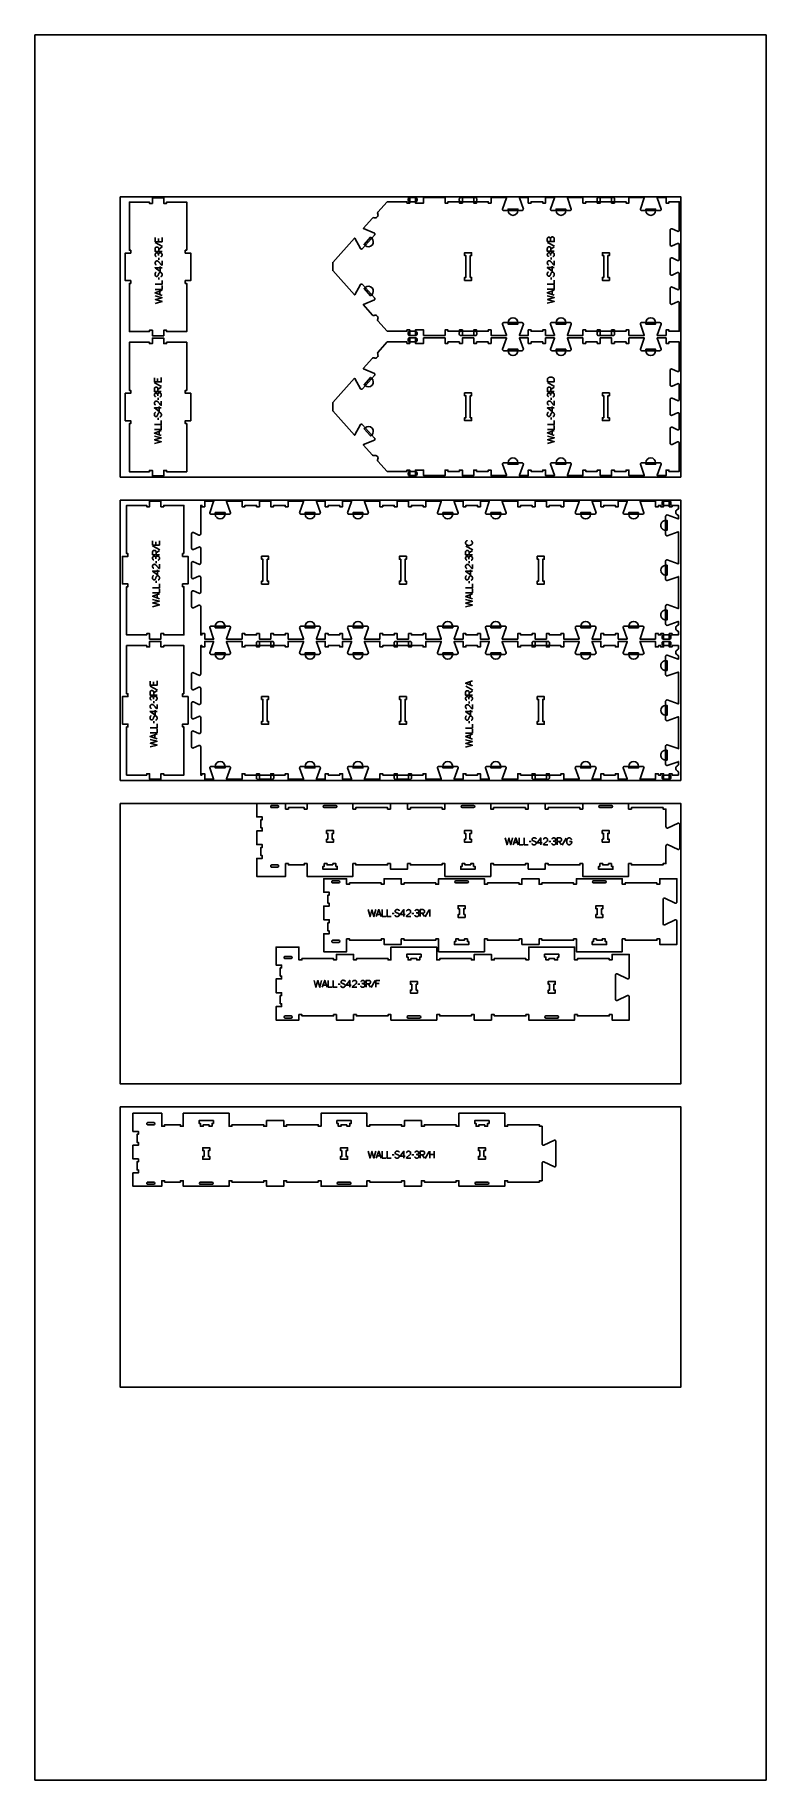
# Model space of a CAD drawing. Extents: x -13885 to -10701, y -36097 to -28504.
import ezdxf

# ---------------------------------------------------------------- set-up
doc = ezdxf.new("R2010")
doc.units = 0
for name, color, linetype in [('0_SHEET_SPRUCEPLY_2440X122', 1, 'CONTINUOUS'), ('1_ANYTOOL_1MMDEEP_LABELS_S', 2, 'CONTINUOUS'), ('3_ANYTOOL_CUTTHROUGH_INSID', 4, 'CONTINUOUS'), ('4_ANYTOOL_CUTTHROUGH_OUTSI', 5, 'CONTINUOUS'), ('5_ANYTOOL_HALF_MILL_9MM_IN', 3, 'CONTINUOUS'), ('DONOTCUT', 18, 'CONTINUOUS')]:
    doc.layers.add(name, color=color, linetype=linetype)

msp = doc.modelspace()

# ---------------------------------------------------------------- linework, layer by layer
at = {"layer": '0_SHEET_SPRUCEPLY_2440X122'}
for points in [[(-13513.1, -29207.8), (-13513.1, -30427.8), (-11073.1, -30427.8), (-11073.1, -29207.8)], [(-13513.1, -30527.8), (-13513.1, -31747.8), (-11073.1, -31747.8), (-11073.1, -30527.8)], [(-13513.1, -31847.8), (-13513.1, -33067.8), (-11073.1, -33067.8), (-11073.1, -31847.8)], [(-13513.1, -33167.8), (-13513.1, -34387.8), (-11073.1, -34387.8), (-11073.1, -33167.8)]]:
    msp.add_lwpolyline(points, close=True, dxfattribs=at)
at = {"layer": '1_ANYTOOL_1MMDEEP_LABELS_S'}
for points in [[(-13331.2, -29384.7), (-13331.2, -29403.6), (-13361.2, -29403.6), (-13361.2, -29385.8)], [(-11653.9, -29403), (-11623.9, -29403), (-11623.9, -29393.3), (-11623.8, -29390.8), (-11623.8, -29390.6), (-11623.8, -29390.3), (-11623.8, -29390.1), (-11623.8, -29389.9), (-11623.8, -29389.7), (-11623.8, -29389.5), (-11623.9, -29389.2), (-11623.9, -29389), (-11623.9, -29388.8), (-11624, -29388.6), (-11624, -29388.4), (-11624.1, -29388.2), (-11624.2, -29388.1), (-11624.2, -29387.9), (-11624.3, -29387.7), (-11624.4, -29387.5), (-11624.5, -29387.3), (-11624.5, -29387.1), (-11624.6, -29387), (-11624.7, -29386.8), (-11624.9, -29386.6), (-11625, -29386.5), (-11625.1, -29386.3), (-11625.2, -29386.2), (-11625.3, -29386), (-11625.5, -29385.9), (-11625.6, -29385.7), (-11625.7, -29385.6), (-11625.9, -29385.4), (-11626.1, -29385.3), (-11626.2, -29385.2), (-11626.4, -29385), (-11626.6, -29384.9), (-11626.7, -29384.8), (-11626.9, -29384.6), (-11627.1, -29384.5), (-11627.2, -29384.4), (-11627.4, -29384.3), (-11627.6, -29384.2), (-11627.8, -29384.1), (-11628, -29384), (-11628.1, -29383.9), (-11628.3, -29383.8), (-11628.5, -29383.8), (-11628.7, -29383.7), (-11628.9, -29383.6), (-11629.1, -29383.5), (-11629.3, -29383.5), (-11629.4, -29383.4), (-11629.6, -29383.3), (-11629.8, -29383.3), (-11630, -29383.2), (-11630.2, -29383.2), (-11630.4, -29383.1), (-11630.6, -29383.1), (-11630.8, -29383.1), (-11631, -29383), (-11631.2, -29383), (-11631.4, -29383), (-11631.6, -29383), (-11631.8, -29383), (-11632, -29383), (-11632.2, -29382.9), (-11632.4, -29382.9), (-11632.7, -29382.9), (-11632.9, -29383), (-11633.1, -29383), (-11633.4, -29383), (-11633.6, -29383), (-11633.9, -29383), (-11634.1, -29383.1), (-11634.3, -29383.1), (-11634.5, -29383.2), (-11634.7, -29383.2), (-11634.9, -29383.3), (-11635.1, -29383.4), (-11635.3, -29383.4), (-11635.5, -29383.5), (-11635.7, -29383.6), (-11635.9, -29383.7), (-11636, -29383.7), (-11636.1, -29383.8), (-11636.2, -29383.8), (-11636.3, -29383.9), (-11636.3, -29383.9), (-11636.4, -29384), (-11636.5, -29384), (-11636.6, -29384.1), (-11636.7, -29384.1), (-11636.8, -29384.2), (-11636.8, -29384.3), (-11636.9, -29384.3), (-11637, -29384.4), (-11637.1, -29384.4), (-11637.2, -29384.5), (-11637.2, -29384.6), (-11637.3, -29384.7), (-11637.4, -29384.7), (-11637.4, -29384.8), (-11637.5, -29384.9), (-11637.6, -29384.9), (-11637.6, -29385), (-11637.8, -29385.2), (-11637.9, -29385.3), (-11638, -29385.5), (-11638.1, -29385.7), (-11638.3, -29385.9), (-11638.5, -29386.2), (-11638.7, -29386.6), (-11638.9, -29387), (-11639.1, -29387.4), (-11639.2, -29387.8), (-11639.4, -29388.2), (-11639.5, -29388.6), (-11639.7, -29389), (-11639.8, -29389.4), (-11639.9, -29389.8), (-11640, -29390.2), (-11640.1, -29390.7), (-11640.2, -29391.1), (-11640.2, -29391.5), (-11640.3, -29392), (-11640.3, -29392.5)], [(-11640.2, -29403), (-11640.3, -29392.5), (-11640.4, -29392.1), (-11640.4, -29391.7), (-11640.5, -29391.3), (-11640.5, -29390.9), (-11640.6, -29390.5), (-11640.7, -29390.1), (-11640.7, -29389.8), (-11640.8, -29389.4), (-11640.9, -29389.1), (-11641, -29388.7), (-11641.2, -29388.4), (-11641.3, -29388), (-11641.4, -29387.7), (-11641.6, -29387.4), (-11641.7, -29387.1), (-11641.9, -29386.7), (-11641.9, -29386.7), (-11642, -29386.6), (-11642, -29386.5), (-11642.1, -29386.4), (-11642.1, -29386.4), (-11642.2, -29386.3), (-11642.2, -29386.2), (-11642.3, -29386.1), (-11642.3, -29386.1), (-11642.4, -29386), (-11642.4, -29385.9), (-11642.5, -29385.9), (-11642.6, -29385.8), (-11642.6, -29385.8), (-11642.7, -29385.7), (-11642.7, -29385.6), (-11642.8, -29385.6), (-11642.9, -29385.5), (-11642.9, -29385.5), (-11643, -29385.4), (-11643.1, -29385.4), (-11643.2, -29385.3), (-11643.2, -29385.3), (-11643.3, -29385.2), (-11643.4, -29385.2), (-11643.5, -29385.1), (-11643.5, -29385.1), (-11643.6, -29385), (-11643.7, -29385), (-11643.8, -29384.9), (-11643.9, -29384.9), (-11644, -29384.9), (-11644, -29384.8), (-11644.1, -29384.8), (-11644.3, -29384.7), (-11644.5, -29384.6), (-11644.7, -29384.6), (-11644.9, -29384.5), (-11645.1, -29384.5), (-11645.3, -29384.4), (-11645.5, -29384.4), (-11645.7, -29384.3), (-11645.9, -29384.3), (-11646.2, -29384.3), (-11646.4, -29384.3), (-11646.7, -29384.3), (-11646.9, -29384.2), (-11647.1, -29384.2), (-11647.4, -29384.2), (-11647.8, -29384.2), (-11648, -29384.2), (-11648.2, -29384.3), (-11648.4, -29384.3), (-11648.6, -29384.3), (-11648.7, -29384.3), (-11648.9, -29384.3), (-11649.1, -29384.4), (-11649.3, -29384.4), (-11649.4, -29384.4), (-11649.6, -29384.5), (-11649.8, -29384.5), (-11649.9, -29384.5), (-11650.1, -29384.6), (-11650.2, -29384.6), (-11650.4, -29384.7), (-11650.5, -29384.8), (-11650.7, -29384.8), (-11650.8, -29384.9), (-11651, -29384.9), (-11651.1, -29385), (-11651.2, -29385.1), (-11651.4, -29385.2), (-11651.5, -29385.2), (-11651.6, -29385.3), (-11651.7, -29385.4), (-11651.8, -29385.5), (-11651.9, -29385.6), (-11652.1, -29385.7), (-11652.2, -29385.8), (-11652.3, -29385.9), (-11652.4, -29386), (-11652.5, -29386.1), (-11652.6, -29386.2), (-11652.6, -29386.3), (-11652.7, -29386.5), (-11652.8, -29386.6), (-11652.9, -29386.7), (-11653, -29386.8), (-11653, -29387), (-11653.1, -29387.1), (-11653.2, -29387.2), (-11653.2, -29387.4), (-11653.3, -29387.5), (-11653.4, -29387.7), (-11653.4, -29387.8), (-11653.5, -29388), (-11653.5, -29388.1), (-11653.6, -29388.3), (-11653.6, -29388.5), (-11653.7, -29388.6), (-11653.7, -29388.8), (-11653.7, -29389), (-11653.8, -29389.2), (-11653.8, -29389.3), (-11653.8, -29389.5), (-11653.8, -29389.7), (-11653.8, -29389.9), (-11653.9, -29390.1), (-11653.9, -29390.5), (-11653.9, -29390.9), (-11653.9, -29403)], [(-13331.2, -29446), (-13361.2, -29446), (-13361.2, -29434.7), (-13361.2, -29434.2), (-13361.2, -29433.7), (-13361.1, -29433.5), (-13361.1, -29433.2), (-13361.1, -29433), (-13361.1, -29432.8), (-13361, -29432.6), (-13361, -29432.4), (-13361, -29432.2), (-13360.9, -29432), (-13360.9, -29431.8), (-13360.8, -29431.6), (-13360.8, -29431.4), (-13360.7, -29431.2), (-13360.6, -29431), (-13360.6, -29430.8), (-13360.5, -29430.6), (-13360.4, -29430.5), (-13360.3, -29430.3), (-13360.3, -29430.1), (-13360.2, -29430), (-13360.1, -29429.8), (-13360, -29429.7), (-13359.9, -29429.5), (-13359.8, -29429.4), (-13359.7, -29429.2), (-13359.6, -29429.1), (-13359.5, -29428.9), (-13359.3, -29428.8), (-13359.2, -29428.7), (-13359.1, -29428.6), (-13359, -29428.4), (-13358.8, -29428.3), (-13358.7, -29428.2), (-13358.6, -29428.1), (-13358.4, -29428), (-13358.3, -29427.9), (-13358.1, -29427.8), (-13358, -29427.7), (-13357.8, -29427.6), (-13357.6, -29427.6), (-13357.5, -29427.5), (-13357.3, -29427.4), (-13357.1, -29427.3), (-13357, -29427.3), (-13356.8, -29427.2), (-13356.6, -29427.1), (-13356.4, -29427.1), (-13356.2, -29427), (-13356, -29427), (-13355.8, -29426.9), (-13355.6, -29426.9), (-13355.4, -29426.9), (-13355.2, -29426.8), (-13355, -29426.8), (-13354.7, -29426.8), (-13354.5, -29426.7), (-13354.3, -29426.7), (-13353.8, -29426.7), (-13353.3, -29426.7), (-13353.2, -29426.7), (-13353, -29426.7), (-13352.8, -29426.7), (-13352.6, -29426.7), (-13352.5, -29426.7), (-13352.3, -29426.8), (-13352.1, -29426.8), (-13352, -29426.8), (-13351.8, -29426.8), (-13351.6, -29426.9), (-13351.5, -29426.9), (-13351.3, -29426.9), (-13351.1, -29427), (-13351, -29427), (-13350.8, -29427.1), (-13350.6, -29427.1), (-13350.5, -29427.2), (-13350.3, -29427.3), (-13350.1, -29427.3), (-13350, -29427.4), (-13349.8, -29427.5), (-13349.7, -29427.5), (-13349.5, -29427.6), (-13349.4, -29427.7), (-13349.2, -29427.8), (-13349.1, -29427.9), (-13348.9, -29428), (-13348.8, -29428.1), (-13348.6, -29428.2), (-13348.5, -29428.3), (-13348.3, -29428.4), (-13348.2, -29428.5), (-13348, -29428.6), (-13347.9, -29428.7), (-13347.7, -29428.8), (-13347.6, -29428.9), (-13347.5, -29429.1), (-13347.3, -29429.2), (-13347.2, -29429.3), (-13347.1, -29429.4), (-13347, -29429.6), (-13346.9, -29429.7), (-13346.8, -29429.8), (-13346.7, -29430), (-13346.6, -29430.1), (-13346.5, -29430.3), (-13346.4, -29430.4), (-13346.4, -29430.6), (-13346.3, -29430.7), (-13346.2, -29430.9), (-13346.2, -29431), (-13346.1, -29431.2), (-13346, -29431.3), (-13346, -29431.5), (-13345.9, -29431.7), (-13345.9, -29431.8), (-13345.9, -29432), (-13345.8, -29432.2), (-13345.8, -29432.3), (-13345.8, -29432.5), (-13345.7, -29432.7), (-13345.7, -29432.9), (-13345.7, -29433.1), (-13345.6, -29435), (-13345.6, -29437), (-13345.6, -29446)], [(-13356.3, -29468.1), (-13356.6, -29468), (-13356.9, -29467.8), (-13357.1, -29467.6), (-13357.4, -29467.5), (-13357.7, -29467.3), (-13357.9, -29467.1), (-13358.2, -29466.9), (-13358.3, -29466.8), (-13358.4, -29466.7), (-13358.5, -29466.6), (-13358.6, -29466.5), (-13358.7, -29466.4), (-13358.9, -29466.3), (-13359, -29466.2), (-13359.1, -29466.1), (-13359.2, -29465.9), (-13359.3, -29465.8), (-13359.4, -29465.7), (-13359.4, -29465.6), (-13359.5, -29465.5), (-13359.6, -29465.4), (-13359.7, -29465.2), (-13359.8, -29465.1), (-13359.9, -29465), (-13360, -29464.9), (-13360, -29464.7), (-13360.1, -29464.6), (-13360.2, -29464.5), (-13360.2, -29464.3), (-13360.3, -29464.2), (-13360.4, -29464.1), (-13360.4, -29463.9), (-13360.5, -29463.8), (-13360.5, -29463.6), (-13360.6, -29463.5), (-13360.7, -29463.3), (-13360.7, -29463.2), (-13360.7, -29463.1), (-13360.8, -29462.9), (-13360.9, -29462.6), (-13360.9, -29462.3), (-13361, -29462), (-13361.1, -29461.7), (-13361.1, -29461.3), (-13361.1, -29461), (-13361.2, -29460.7), (-13361.2, -29460.3), (-13361.2, -29460), (-13361.2, -29459.7), (-13361.2, -29459.5), (-13361.2, -29459.3), (-13361.2, -29459.1), (-13361.1, -29458.9), (-13361.1, -29458.7), (-13361.1, -29458.5), (-13361.1, -29458.3), (-13361, -29458.2), (-13361, -29458), (-13361, -29457.8), (-13360.9, -29457.6), (-13360.9, -29457.4), (-13360.8, -29457.2), (-13360.8, -29457.1), (-13360.7, -29456.9), (-13360.7, -29456.7), (-13360.6, -29456.5), (-13360.5, -29456.4), (-13360.4, -29456.2), (-13360.4, -29456.1), (-13360.3, -29455.9), (-13360.2, -29455.7), (-13360.1, -29455.6), (-13360, -29455.4), (-13359.9, -29455.3), (-13359.8, -29455.1), (-13359.7, -29455), (-13359.6, -29454.9), (-13359.5, -29454.7), (-13359.4, -29454.6), (-13359.3, -29454.4), (-13359.2, -29454.3), (-13359.1, -29454.2), (-13358.9, -29454.1), (-13358.8, -29454), (-13358.7, -29453.8), (-13358.5, -29453.7), (-13358.4, -29453.6), (-13358.3, -29453.5), (-13358.1, -29453.4), (-13358, -29453.3), (-13357.8, -29453.2), (-13357.7, -29453.2), (-13357.5, -29453.1), (-13357.3, -29453), (-13357.2, -29452.9), (-13357, -29452.9), (-13356.8, -29452.8), (-13356.7, -29452.7), (-13356.5, -29452.7), (-13356.3, -29452.6), (-13356.1, -29452.6), (-13356, -29452.6), (-13355.8, -29452.5), (-13355.6, -29452.5), (-13355.4, -29452.5), (-13355.2, -29452.4), (-13355, -29452.4), (-13354.8, -29452.4), (-13354.6, -29452.4), (-13354.4, -29452.4), (-13354.2, -29452.4), (-13353.6, -29452.4), (-13353.3, -29452.4), (-13352.9, -29452.4), (-13352.6, -29452.4), (-13352.3, -29452.5), (-13352.2, -29452.5), (-13352, -29452.5), (-13351.9, -29452.6), (-13351.8, -29452.6), (-13351.6, -29452.6), (-13351.5, -29452.7), (-13351.4, -29452.7), (-13351.2, -29452.7), (-13351.1, -29452.8), (-13351, -29452.8), (-13350.9, -29452.9), (-13350.7, -29452.9), (-13350.6, -29453), (-13350.5, -29453), (-13350.4, -29453.1), (-13350.3, -29453.1), (-13350.2, -29453.2), (-13350.1, -29453.3), (-13350, -29453.3), (-13349.9, -29453.4), (-13349.8, -29453.5), (-13349.7, -29453.5), (-13349.5, -29453.7), (-13349.3, -29453.8), (-13349.2, -29454), (-13349, -29454.1), (-13348.9, -29454.2), (-13348.9, -29454.3), (-13348.8, -29454.4), (-13348.7, -29454.5), (-13348.7, -29454.6), (-13348.6, -29454.6), (-13348.5, -29454.7), (-13348.5, -29454.8), (-13348.4, -29454.9), (-13348.3, -29455), (-13348.3, -29455.1), (-13348.2, -29455.2), (-13348.2, -29455.3), (-13348.1, -29455.4), (-13348, -29455.5), (-13348, -29455.6), (-13347.9, -29455.7), (-13347.9, -29455.8), (-13347.8, -29455.9), (-13347.8, -29456), (-13347.8, -29456.1), (-13347.7, -29456.2), (-13347.6, -29456.4), (-13347.6, -29456.6), (-13347.5, -29456.8), (-13347.4, -29457.1), (-13347.4, -29457.3), (-13347.3, -29457.5), (-13347.3, -29457.7), (-13347.2, -29458), (-13347.2, -29458.2), (-13347.1, -29458.4), (-13347.1, -29458.6), (-13347.1, -29458.9), (-13347.1, -29459.1), (-13347, -29459.4), (-13347, -29459.6), (-13347, -29459.9), (-13347, -29460.1), (-13347, -29463.8)], [(-13360.7, -29407.1), (-13329.9, -29424.3)], [(-13347.3, -29389), (-13347.3, -29403.6)], [(-13347, -29461), (-13346.9, -29460.6), (-13346.9, -29460.2), (-13346.8, -29459.7), (-13346.8, -29459.3), (-13346.7, -29458.9), (-13346.6, -29458.5), (-13346.5, -29458.1), (-13346.4, -29457.7), (-13346.3, -29457.2), (-13346.2, -29456.9), (-13346.1, -29456.5), (-13345.9, -29456.1), (-13345.8, -29455.7), (-13345.6, -29455.3), (-13345.4, -29454.9), (-13345.2, -29454.6), (-13345.1, -29454.4), (-13345, -29454.2), (-13345, -29454.1), (-13344.9, -29454), (-13344.8, -29453.9), (-13344.8, -29453.9), (-13344.7, -29453.8), (-13344.7, -29453.7), (-13344.6, -29453.6), (-13344.5, -29453.6), (-13344.5, -29453.5), (-13344.4, -29453.4), (-13344.3, -29453.3), (-13344.3, -29453.3), (-13344.2, -29453.2), (-13344.1, -29453.1), (-13344.1, -29453.1), (-13344, -29453), (-13343.9, -29452.9), (-13343.9, -29452.9), (-13343.8, -29452.8), (-13343.7, -29452.8), (-13343.6, -29452.7), (-13343.5, -29452.6), (-13343.5, -29452.6), (-13343.4, -29452.5), (-13343.3, -29452.5), (-13343.2, -29452.4), (-13343.1, -29452.4), (-13343, -29452.3), (-13342.9, -29452.3), (-13342.9, -29452.2), (-13342.8, -29452.2), (-13342.7, -29452.2), (-13342.6, -29452.1), (-13342.5, -29452.1), (-13342.3, -29452), (-13342.1, -29451.9), (-13341.9, -29451.9), (-13341.7, -29451.8), (-13341.5, -29451.8), (-13341.3, -29451.7), (-13341, -29451.7), (-13340.8, -29451.7), (-13340.6, -29451.6), (-13340.4, -29451.6), (-13340.1, -29451.6), (-13339.9, -29451.6), (-13339.6, -29451.6), (-13339.3, -29451.6), (-13339.1, -29451.6), (-13338.8, -29451.6), (-13338.5, -29451.6), (-13338.3, -29451.7), (-13338, -29451.7), (-13337.8, -29451.7), (-13337.5, -29451.8), (-13337.3, -29451.8), (-13337.1, -29451.8), (-13336.8, -29451.9), (-13336.6, -29451.9), (-13336.4, -29452), (-13336.2, -29452.1), (-13336, -29452.1), (-13335.8, -29452.2), (-13335.6, -29452.3), (-13335.4, -29452.4), (-13335.2, -29452.5), (-13335, -29452.6), (-13334.8, -29452.7), (-13334.6, -29452.8), (-13334.5, -29452.9), (-13334.3, -29453), (-13334.1, -29453.1), (-13334, -29453.2), (-13333.8, -29453.4), (-13333.8, -29453.4), (-13333.7, -29453.5), (-13333.6, -29453.6), (-13333.5, -29453.6), (-13333.5, -29453.7), (-13333.4, -29453.8), (-13333.3, -29453.9), (-13333.3, -29453.9), (-13333.2, -29454.1), (-13333, -29454.2), (-13332.9, -29454.4), (-13332.8, -29454.6), (-13332.7, -29454.7), (-13332.6, -29454.9), (-13332.5, -29455.1), (-13332.4, -29455.3), (-13332.3, -29455.4), (-13332.2, -29455.6), (-13332.1, -29455.8), (-13332, -29456), (-13332, -29456.2), (-13331.9, -29456.4), (-13331.8, -29456.6), (-13331.7, -29456.8), (-13331.7, -29457), (-13331.6, -29457.2), (-13331.6, -29457.4), (-13331.5, -29457.7), (-13331.5, -29457.9), (-13331.4, -29458.1), (-13331.4, -29458.4), (-13331.3, -29458.6), (-13331.3, -29458.8), (-13331.3, -29459.3), (-13331.2, -29459.8), (-13331.2, -29460.3), (-13331.2, -29460.9), (-13331.2, -29461.2), (-13331.2, -29461.6), (-13331.2, -29462), (-13331.3, -29462.3), (-13331.3, -29462.7), (-13331.4, -29462.9), (-13331.4, -29463), (-13331.4, -29463.2), (-13331.5, -29463.4), (-13331.5, -29463.5), (-13331.5, -29463.7), (-13331.6, -29463.9), (-13331.6, -29464), (-13331.7, -29464.2), (-13331.7, -29464.3), (-13331.8, -29464.5), (-13331.9, -29464.6), (-13331.9, -29464.8), (-13332, -29464.9), (-13332.1, -29465.1), (-13332.1, -29465.2), (-13332.2, -29465.4), (-13332.3, -29465.5), (-13332.4, -29465.6), (-13332.4, -29465.8), (-13332.5, -29465.9), (-13332.6, -29466), (-13332.7, -29466.2), (-13332.8, -29466.3), (-13332.9, -29466.4), (-13333, -29466.6), (-13333.1, -29466.7), (-13333.2, -29466.8), (-13333.3, -29466.9), (-13333.4, -29467), (-13333.5, -29467.1), (-13333.6, -29467.3), (-13333.8, -29467.4), (-13333.9, -29467.5), (-13334, -29467.6), (-13334.1, -29467.7), (-13334.3, -29467.8), (-13334.4, -29467.9), (-13334.5, -29468), (-13334.7, -29468.1), (-13334.8, -29468.2), (-13334.9, -29468.3), (-13335.1, -29468.4), (-13335.2, -29468.5), (-13335.5, -29468.6), (-13335.9, -29468.8), (-13336.2, -29469), (-13336.5, -29469.1), (-13336.9, -29469.3)], [(-13345.6, -29437), (-13331.1, -29426.6)], [(-11623.9, -29445.4), (-11653.9, -29445.4), (-11653.9, -29434), (-11653.9, -29433.5), (-11653.8, -29433.1), (-11653.8, -29432.8), (-11653.8, -29432.6), (-11653.8, -29432.4), (-11653.8, -29432.2), (-11653.7, -29431.9), (-11653.7, -29431.7), (-11653.6, -29431.5), (-11653.6, -29431.3), (-11653.6, -29431.1), (-11653.5, -29430.9), (-11653.4, -29430.7), (-11653.4, -29430.5), (-11653.3, -29430.4), (-11653.3, -29430.2), (-11653.2, -29430), (-11653.1, -29429.8), (-11653, -29429.7), (-11653, -29429.5), (-11652.9, -29429.3), (-11652.8, -29429.2), (-11652.7, -29429), (-11652.6, -29428.9), (-11652.5, -29428.7), (-11652.4, -29428.6), (-11652.3, -29428.4), (-11652.2, -29428.3), (-11652, -29428.2), (-11651.9, -29428), (-11651.8, -29427.9), (-11651.7, -29427.8), (-11651.5, -29427.7), (-11651.4, -29427.6), (-11651.3, -29427.5), (-11651.1, -29427.4), (-11651, -29427.3), (-11650.8, -29427.2), (-11650.7, -29427.1), (-11650.5, -29427), (-11650.3, -29426.9), (-11650.2, -29426.8), (-11650, -29426.8), (-11649.8, -29426.7), (-11649.6, -29426.6), (-11649.5, -29426.6), (-11649.3, -29426.5), (-11649.1, -29426.4), (-11648.9, -29426.4), (-11648.7, -29426.3), (-11648.5, -29426.3), (-11648.3, -29426.3), (-11648.1, -29426.2), (-11647.9, -29426.2), (-11647.7, -29426.2), (-11647.4, -29426.1), (-11647.2, -29426.1), (-11647, -29426.1), (-11646.5, -29426.1), (-11646, -29426.1), (-11645.9, -29426.1), (-11645.7, -29426.1), (-11645.5, -29426.1), (-11645.3, -29426.1), (-11645.2, -29426.1), (-11645, -29426.1), (-11644.8, -29426.1), (-11644.7, -29426.2), (-11644.5, -29426.2), (-11644.3, -29426.2), (-11644.1, -29426.3), (-11644, -29426.3), (-11643.8, -29426.4), (-11643.7, -29426.4), (-11643.5, -29426.4), (-11643.3, -29426.5), (-11643.2, -29426.6), (-11643, -29426.6), (-11642.8, -29426.7), (-11642.7, -29426.8), (-11642.5, -29426.8), (-11642.4, -29426.9), (-11642.2, -29427), (-11642.1, -29427.1), (-11641.9, -29427.1), (-11641.8, -29427.2), (-11641.6, -29427.3), (-11641.4, -29427.4), (-11641.3, -29427.5), (-11641.1, -29427.6), (-11641, -29427.7), (-11640.8, -29427.8), (-11640.7, -29427.9), (-11640.6, -29428.1), (-11640.4, -29428.2), (-11640.3, -29428.3), (-11640.2, -29428.4), (-11640, -29428.5), (-11639.9, -29428.7), (-11639.8, -29428.8), (-11639.7, -29428.9), (-11639.6, -29429.1), (-11639.5, -29429.2), (-11639.4, -29429.3), (-11639.3, -29429.5), (-11639.2, -29429.6), (-11639.1, -29429.8), (-11639.1, -29429.9), (-11639, -29430.1), (-11638.9, -29430.2), (-11638.9, -29430.4), (-11638.8, -29430.5), (-11638.7, -29430.7), (-11638.7, -29430.9), (-11638.6, -29431), (-11638.6, -29431.2), (-11638.6, -29431.4), (-11638.5, -29431.5), (-11638.5, -29431.7), (-11638.5, -29431.9), (-11638.4, -29432.1), (-11638.4, -29432.2), (-11638.4, -29432.4), (-11638.3, -29434.3), (-11638.3, -29436.4), (-11638.3, -29445.3)], [(-11648.9, -29467.5), (-11649.3, -29467.3), (-11649.5, -29467.2), (-11649.8, -29467), (-11650.1, -29466.8), (-11650.4, -29466.6), (-11650.6, -29466.5), (-11650.9, -29466.3), (-11651, -29466.2), (-11651.1, -29466.1), (-11651.2, -29466), (-11651.3, -29465.8), (-11651.4, -29465.7), (-11651.5, -29465.6), (-11651.7, -29465.5), (-11651.8, -29465.4), (-11651.9, -29465.3), (-11652, -29465.2), (-11652, -29465.1), (-11652.1, -29464.9), (-11652.2, -29464.8), (-11652.3, -29464.7), (-11652.4, -29464.6), (-11652.5, -29464.5), (-11652.6, -29464.3), (-11652.6, -29464.2), (-11652.7, -29464.1), (-11652.8, -29464), (-11652.9, -29463.8), (-11652.9, -29463.7), (-11653, -29463.6), (-11653.1, -29463.4), (-11653.1, -29463.3), (-11653.2, -29463.1), (-11653.2, -29463), (-11653.3, -29462.9), (-11653.3, -29462.7), (-11653.4, -29462.6), (-11653.4, -29462.4), (-11653.5, -29462.3), (-11653.6, -29462), (-11653.6, -29461.7), (-11653.7, -29461.3), (-11653.8, -29461), (-11653.8, -29460.7), (-11653.8, -29460.4), (-11653.9, -29460), (-11653.9, -29459.7), (-11653.9, -29459.3), (-11653.9, -29459.1), (-11653.9, -29458.9), (-11653.9, -29458.7), (-11653.8, -29458.5), (-11653.8, -29458.3), (-11653.8, -29458.1), (-11653.8, -29457.9), (-11653.8, -29457.7), (-11653.7, -29457.5), (-11653.7, -29457.3), (-11653.7, -29457.1), (-11653.6, -29457), (-11653.6, -29456.8), (-11653.5, -29456.6), (-11653.5, -29456.4), (-11653.4, -29456.2), (-11653.3, -29456.1), (-11653.3, -29455.9), (-11653.2, -29455.7), (-11653.1, -29455.6), (-11653.1, -29455.4), (-11653, -29455.3), (-11652.9, -29455.1), (-11652.8, -29454.9), (-11652.7, -29454.8), (-11652.6, -29454.6), (-11652.5, -29454.5), (-11652.4, -29454.4), (-11652.3, -29454.2), (-11652.2, -29454.1), (-11652.1, -29453.9), (-11652, -29453.8), (-11651.9, -29453.7), (-11651.8, -29453.6), (-11651.6, -29453.4), (-11651.5, -29453.3), (-11651.4, -29453.2), (-11651.2, -29453.1), (-11651.1, -29453), (-11651, -29452.9), (-11650.8, -29452.8), (-11650.7, -29452.7), (-11650.5, -29452.6), (-11650.4, -29452.5), (-11650.2, -29452.4), (-11650, -29452.4), (-11649.9, -29452.3), (-11649.7, -29452.2), (-11649.5, -29452.2), (-11649.4, -29452.1), (-11649.2, -29452.1), (-11649, -29452), (-11648.8, -29452), (-11648.7, -29451.9), (-11648.5, -29451.9), (-11648.3, -29451.8), (-11648.1, -29451.8), (-11647.9, -29451.8), (-11647.7, -29451.8), (-11647.5, -29451.8), (-11647.3, -29451.7), (-11647.1, -29451.7), (-11646.9, -29451.7), (-11646.3, -29451.7), (-11646, -29451.7), (-11645.6, -29451.8), (-11645.3, -29451.8), (-11645, -29451.8), (-11644.9, -29451.9), (-11644.7, -29451.9), (-11644.6, -29451.9), (-11644.5, -29451.9), (-11644.3, -29452), (-11644.2, -29452), (-11644.1, -29452.1), (-11643.9, -29452.1), (-11643.8, -29452.1), (-11643.7, -29452.2), (-11643.6, -29452.2), (-11643.4, -29452.3), (-11643.3, -29452.3), (-11643.2, -29452.4), (-11643.1, -29452.4), (-11643, -29452.5), (-11642.9, -29452.6), (-11642.8, -29452.6), (-11642.7, -29452.7), (-11642.6, -29452.7), (-11642.5, -29452.8), (-11642.4, -29452.9), (-11642.2, -29453), (-11642, -29453.2), (-11641.9, -29453.3), (-11641.7, -29453.5), (-11641.6, -29453.6), (-11641.6, -29453.7), (-11641.5, -29453.7), (-11641.4, -29453.8), (-11641.3, -29453.9), (-11641.3, -29454), (-11641.2, -29454.1), (-11641.1, -29454.2), (-11641.1, -29454.3), (-11641, -29454.4), (-11641, -29454.5), (-11640.9, -29454.5), (-11640.8, -29454.6), (-11640.8, -29454.7), (-11640.7, -29454.8), (-11640.7, -29454.9), (-11640.6, -29455), (-11640.6, -29455.1), (-11640.5, -29455.2), (-11640.5, -29455.3), (-11640.5, -29455.4), (-11640.4, -29455.5), (-11640.3, -29455.8), (-11640.3, -29456), (-11640.2, -29456.2), (-11640.1, -29456.4), (-11640.1, -29456.6), (-11640, -29456.9), (-11640, -29457.1), (-11639.9, -29457.3), (-11639.9, -29457.5), (-11639.8, -29457.8), (-11639.8, -29458), (-11639.8, -29458.2), (-11639.7, -29458.5), (-11639.7, -29458.7), (-11639.7, -29459), (-11639.7, -29459.2), (-11639.7, -29459.5), (-11639.6, -29463.2)], [(-11653.4, -29406.4), (-11622.6, -29423.6)], [(-11639.6, -29460.4), (-11639.6, -29459.9), (-11639.6, -29459.5), (-11639.5, -29459.1), (-11639.5, -29458.7), (-11639.4, -29458.2), (-11639.3, -29457.8), (-11639.2, -29457.4), (-11639.1, -29457), (-11639, -29456.6), (-11638.9, -29456.2), (-11638.8, -29455.8), (-11638.6, -29455.4), (-11638.5, -29455), (-11638.3, -29454.7), (-11638.1, -29454.3), (-11637.9, -29453.9), (-11637.8, -29453.7), (-11637.7, -29453.6), (-11637.7, -29453.5), (-11637.6, -29453.4), (-11637.5, -29453.3), (-11637.5, -29453.2), (-11637.4, -29453.1), (-11637.4, -29453.1), (-11637.3, -29453), (-11637.2, -29452.9), (-11637.2, -29452.8), (-11637.1, -29452.8), (-11637, -29452.7), (-11637, -29452.6), (-11636.9, -29452.6), (-11636.8, -29452.5), (-11636.8, -29452.4), (-11636.7, -29452.4), (-11636.6, -29452.3), (-11636.5, -29452.2), (-11636.5, -29452.2), (-11636.4, -29452.1), (-11636.3, -29452.1), (-11636.2, -29452), (-11636.2, -29451.9), (-11636.1, -29451.9), (-11636, -29451.8), (-11635.9, -29451.8), (-11635.8, -29451.7), (-11635.7, -29451.7), (-11635.6, -29451.7), (-11635.6, -29451.6), (-11635.5, -29451.6), (-11635.4, -29451.5), (-11635.3, -29451.5), (-11635.2, -29451.4), (-11635, -29451.4), (-11634.8, -29451.3), (-11634.6, -29451.2), (-11634.4, -29451.2), (-11634.2, -29451.1), (-11634, -29451.1), (-11633.7, -29451.1), (-11633.5, -29451), (-11633.3, -29451), (-11633.1, -29451), (-11632.8, -29451), (-11632.6, -29451), (-11632.3, -29451), (-11632, -29451), (-11631.8, -29451), (-11631.5, -29451), (-11631.2, -29451), (-11631, -29451), (-11630.7, -29451), (-11630.5, -29451.1), (-11630.2, -29451.1), (-11630, -29451.2), (-11629.8, -29451.2), (-11629.5, -29451.3), (-11629.3, -29451.3), (-11629.1, -29451.4), (-11628.9, -29451.4), (-11628.7, -29451.5), (-11628.5, -29451.6), (-11628.3, -29451.7), (-11628.1, -29451.7), (-11627.9, -29451.8), (-11627.7, -29451.9), (-11627.5, -29452), (-11627.3, -29452.1), (-11627.2, -29452.2), (-11627, -29452.4), (-11626.8, -29452.5), (-11626.7, -29452.6), (-11626.5, -29452.7), (-11626.5, -29452.8), (-11626.4, -29452.9), (-11626.3, -29452.9), (-11626.2, -29453), (-11626.2, -29453.1), (-11626.1, -29453.1), (-11626, -29453.2), (-11626, -29453.3), (-11625.8, -29453.4), (-11625.7, -29453.6), (-11625.6, -29453.8), (-11625.5, -29453.9), (-11625.4, -29454.1), (-11625.3, -29454.3), (-11625.2, -29454.4), (-11625.1, -29454.6), (-11625, -29454.8), (-11624.9, -29455), (-11624.8, -29455.2), (-11624.7, -29455.4), (-11624.6, -29455.6), (-11624.6, -29455.8), (-11624.5, -29456), (-11624.4, -29456.2), (-11624.4, -29456.4), (-11624.3, -29456.6), (-11624.3, -29456.8), (-11624.2, -29457), (-11624.2, -29457.3), (-11624.1, -29457.5), (-11624.1, -29457.7), (-11624, -29457.9), (-11624, -29458.2), (-11623.9, -29458.7), (-11623.9, -29459.2), (-11623.9, -29459.7), (-11623.9, -29460.2), (-11623.9, -29460.6), (-11623.9, -29461), (-11623.9, -29461.3), (-11624, -29461.7), (-11624, -29462), (-11624, -29462.2), (-11624.1, -29462.4), (-11624.1, -29462.6), (-11624.2, -29462.7), (-11624.2, -29462.9), (-11624.2, -29463.1), (-11624.3, -29463.2), (-11624.3, -29463.4), (-11624.4, -29463.5), (-11624.4, -29463.7), (-11624.5, -29463.8), (-11624.6, -29464), (-11624.6, -29464.1), (-11624.7, -29464.3), (-11624.7, -29464.4), (-11624.8, -29464.6), (-11624.9, -29464.7), (-11625, -29464.9), (-11625, -29465), (-11625.1, -29465.1), (-11625.2, -29465.3), (-11625.3, -29465.4), (-11625.4, -29465.5), (-11625.5, -29465.7), (-11625.6, -29465.8), (-11625.7, -29465.9), (-11625.8, -29466), (-11625.9, -29466.2), (-11626, -29466.3), (-11626.1, -29466.4), (-11626.2, -29466.5), (-11626.3, -29466.6), (-11626.5, -29466.7), (-11626.6, -29466.8), (-11626.7, -29466.9), (-11626.8, -29467), (-11627, -29467.2), (-11627.1, -29467.3), (-11627.2, -29467.4), (-11627.4, -29467.5), (-11627.5, -29467.5), (-11627.6, -29467.6), (-11627.8, -29467.7), (-11627.9, -29467.8), (-11628.2, -29468), (-11628.6, -29468.2), (-11628.9, -29468.3), (-11629.2, -29468.5), (-11629.6, -29468.6)], [(-11638.3, -29436.4), (-11623.8, -29425.9)], [(-13356.6, -29537.1), (-13356.8, -29537.1), (-13356.9, -29537.1), (-13357, -29537.1), (-13357.1, -29537.1), (-13357.1, -29537.1), (-13357.2, -29537.1), (-13357.3, -29537.1), (-13357.4, -29537.1), (-13357.5, -29537.1), (-13357.6, -29537.2), (-13357.7, -29537.2), (-13357.7, -29537.2), (-13357.8, -29537.2), (-13357.9, -29537.2), (-13358, -29537.3), (-13358.1, -29537.3), (-13358.1, -29537.3), (-13358.2, -29537.3), (-13358.3, -29537.4), (-13358.4, -29537.4), (-13358.4, -29537.4), (-13358.5, -29537.5), (-13358.6, -29537.5), (-13358.7, -29537.6), (-13358.7, -29537.6), (-13358.8, -29537.6), (-13358.9, -29537.7), (-13358.9, -29537.7), (-13359, -29537.8), (-13359.1, -29537.8), (-13359.1, -29537.9), (-13359.2, -29537.9), (-13359.2, -29538), (-13359.3, -29538), (-13359.4, -29538.1), (-13359.4, -29538.2), (-13359.5, -29538.2), (-13359.5, -29538.3), (-13359.6, -29538.3), (-13359.6, -29538.4), (-13359.7, -29538.5), (-13359.7, -29538.5), (-13359.8, -29538.6), (-13359.8, -29538.7), (-13359.9, -29538.7), (-13359.9, -29538.8), (-13360, -29538.9), (-13360, -29539), (-13360.1, -29539.1), (-13360.1, -29539.1), (-13360.2, -29539.2), (-13360.2, -29539.4), (-13360.3, -29539.6), (-13360.4, -29539.7), (-13360.5, -29539.9), (-13360.5, -29540.1), (-13360.6, -29540.3), (-13360.8, -29541.1), (-13361, -29541.9), (-13361.2, -29542.7), (-13361.3, -29543.5), (-13361.3, -29543.9), (-13361.4, -29544.3), (-13361.4, -29544.6), (-13361.5, -29545), (-13361.5, -29545.4), (-13361.5, -29545.7), (-13361.5, -29546.1), (-13361.5, -29546.4), (-13361.5, -29546.6), (-13361.5, -29546.8), (-13361.5, -29547), (-13361.5, -29547.2), (-13361.5, -29547.4), (-13361.5, -29547.6), (-13361.4, -29547.8), (-13361.4, -29548), (-13361.4, -29548.2), (-13361.3, -29548.3), (-13361.3, -29548.5), (-13361.3, -29548.7), (-13361.2, -29548.9), (-13361.2, -29549.1), (-13361.1, -29549.2), (-13361.1, -29549.4), (-13361, -29549.6), (-13360.9, -29549.8), (-13360.9, -29549.9), (-13360.8, -29550.1), (-13360.7, -29550.3), (-13360.7, -29550.4), (-13360.6, -29550.6), (-13360.5, -29550.8), (-13360.4, -29550.9), (-13360.3, -29551.1), (-13360.2, -29551.3), (-13360.1, -29551.4), (-13360, -29551.6), (-13359.9, -29551.7), (-13359.8, -29551.9), (-13359.7, -29552.1), (-13359.6, -29552.2), (-13359.5, -29552.4), (-13359.3, -29552.5), (-13359.2, -29552.6), (-13359.1, -29552.8), (-13359, -29552.9), (-13358.8, -29553), (-13358.7, -29553.1), (-13358.6, -29553.3), (-13358.4, -29553.4), (-13358.3, -29553.5), (-13358.1, -29553.6), (-13358, -29553.7), (-13357.8, -29553.8), (-13357.7, -29553.8), (-13357.5, -29553.9), (-13357.3, -29554), (-13357.2, -29554.1), (-13357, -29554.1), (-13356.8, -29554.2), (-13356.6, -29554.2), (-13356.5, -29554.3), (-13356.3, -29554.3), (-13356.1, -29554.4), (-13355.9, -29554.4), (-13355.7, -29554.5), (-13355.5, -29554.5), (-13355.3, -29554.5), (-13355.1, -29554.5), (-13354.9, -29554.5), (-13354.7, -29554.5), (-13354.5, -29554.5), (-13354.3, -29554.5), (-13354.1, -29554.5), (-13353.9, -29554.5), (-13353.7, -29554.5), (-13353.5, -29554.5), (-13353.3, -29554.4), (-13353.1, -29554.4), (-13352.9, -29554.4), (-13352.7, -29554.3), (-13352.5, -29554.3), (-13352.3, -29554.2), (-13352.2, -29554.1), (-13352.1, -29554.1), (-13352, -29554.1), (-13351.9, -29554), (-13351.8, -29554), (-13351.7, -29554), (-13351.7, -29553.9), (-13351.6, -29553.9), (-13351.5, -29553.8), (-13351.4, -29553.8), (-13351.3, -29553.7), (-13351.3, -29553.7), (-13351.2, -29553.6), (-13351.1, -29553.6), (-13351, -29553.5), (-13351, -29553.5), (-13350.9, -29553.4), (-13350.8, -29553.4), (-13350.8, -29553.3), (-13350.7, -29553.3), (-13350.6, -29553.2), (-13350.5, -29553.1), (-13350.5, -29553.1), (-13350.4, -29553), (-13350.4, -29552.9), (-13350.2, -29552.8), (-13350.1, -29552.7), (-13350, -29552.5), (-13349.9, -29552.4), (-13349.8, -29552.2), (-13349.6, -29552.1), (-13349.5, -29551.9), (-13349.4, -29551.7), (-13349, -29551), (-13348.7, -29550.3), (-13348.3, -29549.5), (-13347.9, -29548.8), (-13347.6, -29548), (-13347.3, -29547.2), (-13346.9, -29546.4), (-13346.6, -29545.5), (-13346.3, -29544.7), (-13346, -29543.9), (-13345.6, -29543.1), (-13345.3, -29542.4), (-13344.9, -29541.6), (-13344.5, -29540.9), (-13344.1, -29540.2), (-13343.7, -29539.5), (-13343.6, -29539.3), (-13343.5, -29539.2), (-13343.4, -29539), (-13343.3, -29538.9), (-13343.2, -29538.9), (-13343.2, -29538.8), (-13343.1, -29538.7), (-13343, -29538.7), (-13343, -29538.6), (-13342.9, -29538.5), (-13342.9, -29538.5), (-13342.8, -29538.4), (-13342.7, -29538.3), (-13342.6, -29538.3), (-13342.6, -29538.2), (-13342.5, -29538.2), (-13342.4, -29538.1), (-13342.4, -29538), (-13342.3, -29538), (-13342.2, -29537.9), (-13342.1, -29537.9), (-13342.1, -29537.8), (-13342, -29537.8), (-13341.9, -29537.8), (-13341.8, -29537.7), (-13341.7, -29537.7), (-13341.6, -29537.6), (-13341.6, -29537.6), (-13341.5, -29537.5), (-13341.4, -29537.5), (-13341.3, -29537.5), (-13341.2, -29537.4), (-13341.1, -29537.4), (-13341, -29537.4), (-13341, -29537.3), (-13340.9, -29537.3), (-13340.8, -29537.3), (-13340.6, -29537.2), (-13340.4, -29537.2), (-13340.2, -29537.2), (-13340, -29537.1), (-13339.8, -29537.1), (-13339.6, -29537.1), (-13339.4, -29537.1), (-13339.2, -29537.1), (-13338.9, -29537.1), (-13338.7, -29537.1), (-13338.5, -29537.1), (-13338.3, -29537.1), (-13338, -29537.1), (-13337.8, -29537.1), (-13337.6, -29537.2), (-13337.4, -29537.2), (-13337.1, -29537.3), (-13336.9, -29537.3), (-13336.7, -29537.4), (-13336.5, -29537.4), (-13336.3, -29537.5), (-13336.1, -29537.5), (-13335.9, -29537.6), (-13335.7, -29537.7), (-13335.5, -29537.8), (-13335.4, -29537.9), (-13335.2, -29537.9), (-13335, -29538), (-13334.8, -29538.1), (-13334.7, -29538.2), (-13334.5, -29538.4), (-13334.3, -29538.5), (-13334.2, -29538.6), (-13334, -29538.7), (-13333.9, -29538.9), (-13333.7, -29539), (-13333.6, -29539.1), (-13333.5, -29539.3), (-13333.3, -29539.4), (-13333.2, -29539.6), (-13333.1, -29539.8), (-13332.9, -29539.9), (-13332.8, -29540.1), (-13332.7, -29540.3), (-13332.5, -29540.6), (-13332.3, -29541), (-13332.1, -29541.4), (-13331.9, -29541.7), (-13331.7, -29542.1), (-13331.6, -29542.5), (-13331.5, -29542.7), (-13331.5, -29542.9), (-13331.4, -29543.1), (-13331.3, -29543.3), (-13331.3, -29543.4), (-13331.2, -29543.6), (-13331.2, -29543.8), (-13331.1, -29544), (-13331.1, -29544.2), (-13331, -29544.4), (-13331, -29544.6), (-13331, -29544.8), (-13330.9, -29545), (-13330.9, -29545.2), (-13330.9, -29545.6), (-13330.9, -29546), (-13330.8, -29546.5), (-13330.8, -29546.9), (-13330.9, -29547.3), (-13330.9, -29547.7), (-13330.9, -29548.1), (-13331, -29548.5), (-13331, -29548.9), (-13331.1, -29549.3), (-13331.2, -29549.6), (-13331.3, -29550), (-13331.4, -29550.4), (-13331.6, -29550.8), (-13331.7, -29551.1), (-13331.8, -29551.5), (-13332, -29551.8), (-13332.2, -29552.2), (-13332.4, -29552.5), (-13332.5, -29552.7), (-13332.6, -29552.9), (-13332.7, -29553), (-13332.8, -29553.2), (-13332.9, -29553.3), (-13333, -29553.5), (-13333.1, -29553.6), (-13333.3, -29553.7), (-13333.4, -29553.9), (-13333.5, -29554), (-13333.7, -29554.1), (-13333.8, -29554.2), (-13333.9, -29554.3), (-13333.9, -29554.3), (-13334, -29554.4), (-13334.1, -29554.4), (-13334.1, -29554.4), (-13334.2, -29554.5), (-13334.3, -29554.5), (-13334.3, -29554.6), (-13334.4, -29554.6), (-13334.5, -29554.7), (-13334.6, -29554.7), (-13334.6, -29554.7), (-13334.7, -29554.8), (-13334.8, -29554.8), (-13334.9, -29554.9), (-13335, -29554.9), (-13335, -29554.9), (-13335.1, -29554.9), (-13335.2, -29555), (-13335.3, -29555), (-13335.4, -29555.1), (-13335.6, -29555.1), (-13335.8, -29555.1), (-13335.9, -29555.2), (-13336.1, -29555.2), (-13336.3, -29555.2), (-13336.5, -29555.2), (-13336.7, -29555.3), (-13336.9, -29555.3), (-13337.1, -29555.3)], [(-13331.2, -29486.8), (-13331.3, -29505.1), (-13331.7, -29505), (-13331.9, -29504.9), (-13332.2, -29504.8), (-13332.4, -29504.7), (-13332.6, -29504.6), (-13332.8, -29504.6), (-13333, -29504.5), (-13333.2, -29504.4), (-13333.5, -29504.3), (-13333.7, -29504.1), (-13333.9, -29504), (-13334.1, -29503.9), (-13334.3, -29503.8), (-13334.5, -29503.7), (-13334.6, -29503.6), (-13334.8, -29503.4), (-13335, -29503.3), (-13335.2, -29503.2), (-13335.4, -29503), (-13335.6, -29502.9), (-13335.8, -29502.7), (-13335.9, -29502.6), (-13336.1, -29502.4), (-13336.3, -29502.3), (-13336.5, -29502.1), (-13336.6, -29501.9), (-13336.8, -29501.8), (-13336.9, -29501.6), (-13337.1, -29501.4), (-13337.4, -29501.1), (-13338.6, -29499.6), (-13339.8, -29498.1), (-13341, -29496.6), (-13342.1, -29495.1), (-13342.7, -29494.3), (-13343.2, -29493.6), (-13343.8, -29492.9), (-13344.4, -29492.2), (-13345, -29491.5), (-13345.6, -29490.9), (-13346.2, -29490.3), (-13346.8, -29489.7), (-13347, -29489.5), (-13347.1, -29489.4), (-13347.3, -29489.2), (-13347.5, -29489.1), (-13347.6, -29489), (-13347.8, -29488.9), (-13348, -29488.7), (-13348.1, -29488.6), (-13348.3, -29488.5), (-13348.5, -29488.4), (-13348.7, -29488.3), (-13348.9, -29488.2), (-13349, -29488.1), (-13349.2, -29488), (-13349.4, -29488), (-13349.6, -29487.9), (-13349.8, -29487.8), (-13350, -29487.7), (-13350.2, -29487.7), (-13350.4, -29487.6), (-13350.6, -29487.6), (-13350.8, -29487.5), (-13351, -29487.5), (-13351.2, -29487.4), (-13351.4, -29487.4), (-13351.6, -29487.4), (-13351.8, -29487.4), (-13352.1, -29487.3), (-13352.3, -29487.3), (-13352.5, -29487.3), (-13352.7, -29487.3), (-13353, -29487.3), (-13353.2, -29487.3), (-13353.5, -29487.3), (-13353.7, -29487.3), (-13353.9, -29487.3), (-13354.2, -29487.4), (-13354.4, -29487.4), (-13354.6, -29487.4), (-13354.8, -29487.5), (-13355.1, -29487.5), (-13355.3, -29487.5), (-13355.5, -29487.6), (-13355.7, -29487.7), (-13355.9, -29487.7), (-13356.1, -29487.8), (-13356.3, -29487.9), (-13356.5, -29487.9), (-13356.7, -29488), (-13356.9, -29488.1), (-13357.1, -29488.2), (-13357.2, -29488.3), (-13357.4, -29488.4), (-13357.6, -29488.5), (-13357.7, -29488.6), (-13357.9, -29488.7), (-13358.1, -29488.8), (-13358.2, -29489), (-13358.4, -29489.1), (-13358.5, -29489.2), (-13358.7, -29489.4), (-13358.8, -29489.5), (-13358.9, -29489.7), (-13359.1, -29489.8), (-13359.2, -29490), (-13359.3, -29490.1), (-13359.5, -29490.3), (-13359.6, -29490.5), (-13359.7, -29490.6), (-13359.8, -29490.8), (-13359.9, -29491), (-13360, -29491.2), (-13360.1, -29491.4), (-13360.2, -29491.5), (-13360.3, -29491.7), (-13360.4, -29491.9), (-13360.4, -29492.1), (-13360.5, -29492.3), (-13360.6, -29492.5), (-13360.7, -29492.7), (-13360.7, -29492.9), (-13360.8, -29493.1), (-13360.8, -29493.3), (-13360.9, -29493.5), (-13360.9, -29493.7), (-13361, -29493.9), (-13361, -29494.1), (-13361.1, -29494.4), (-13361.1, -29494.6), (-13361.1, -29494.8), (-13361.1, -29495), (-13361.1, -29495.3), (-13361.2, -29495.5), (-13361.2, -29495.7), (-13361.2, -29496.2), (-13361.2, -29496.6), (-13361.2, -29496.9), (-13361.1, -29497.3), (-13361.1, -29497.6), (-13361.1, -29498), (-13361, -29498.3), (-13360.9, -29498.6), (-13360.9, -29499), (-13360.8, -29499.3), (-13360.7, -29499.4), (-13360.7, -29499.6), (-13360.6, -29499.7), (-13360.6, -29499.9), (-13360.5, -29500), (-13360.5, -29500.2), (-13360.4, -29500.3), (-13360.3, -29500.5), (-13360.3, -29500.6), (-13360.2, -29500.7), (-13360.1, -29500.9), (-13360.1, -29501), (-13360, -29501.2), (-13359.9, -29501.3), (-13359.8, -29501.4), (-13359.7, -29501.6), (-13359.7, -29501.7), (-13359.6, -29501.8), (-13359.5, -29501.9), (-13359.4, -29502.1), (-13359.3, -29502.2), (-13359.2, -29502.3), (-13359.1, -29502.4), (-13359, -29502.5), (-13358.9, -29502.7), (-13358.8, -29502.8), (-13358.7, -29502.9), (-13358.5, -29503), (-13358.4, -29503.1), (-13358.3, -29503.2), (-13358.2, -29503.3), (-13358.1, -29503.4), (-13357.8, -29503.6), (-13357.6, -29503.8), (-13357.3, -29504), (-13357, -29504.2), (-13356.7, -29504.4), (-13356.4, -29504.5), (-13356.1, -29504.7)], [(-13331.2, -29517), (-13361.2, -29517), (-13339.8, -29533)], [(-13345.1, -29473.1), (-13345, -29481.9)], [(-13339.8, -29533), (-13339.8, -29511.3)], [(-11649.3, -29536.4), (-11649.5, -29536.4), (-11649.6, -29536.4), (-11649.7, -29536.4), (-11649.8, -29536.4), (-11649.8, -29536.4), (-11649.9, -29536.5), (-11650, -29536.5), (-11650.1, -29536.5), (-11650.2, -29536.5), (-11650.3, -29536.5), (-11650.4, -29536.5), (-11650.4, -29536.5), (-11650.5, -29536.6), (-11650.6, -29536.6), (-11650.7, -29536.6), (-11650.8, -29536.6), (-11650.8, -29536.7), (-11650.9, -29536.7), (-11651, -29536.7), (-11651.1, -29536.8), (-11651.1, -29536.8), (-11651.2, -29536.8), (-11651.3, -29536.9), (-11651.3, -29536.9), (-11651.4, -29537), (-11651.5, -29537), (-11651.6, -29537), (-11651.6, -29537.1), (-11651.7, -29537.1), (-11651.7, -29537.2), (-11651.8, -29537.2), (-11651.9, -29537.3), (-11651.9, -29537.3), (-11652, -29537.4), (-11652.1, -29537.5), (-11652.1, -29537.5), (-11652.2, -29537.6), (-11652.2, -29537.6), (-11652.3, -29537.7), (-11652.3, -29537.8), (-11652.4, -29537.8), (-11652.4, -29537.9), (-11652.5, -29538), (-11652.5, -29538), (-11652.6, -29538.1), (-11652.6, -29538.2), (-11652.7, -29538.3), (-11652.7, -29538.3), (-11652.8, -29538.4), (-11652.8, -29538.5), (-11652.9, -29538.6), (-11652.9, -29538.7), (-11653, -29538.9), (-11653.1, -29539.1), (-11653.2, -29539.3), (-11653.2, -29539.5), (-11653.3, -29539.7), (-11653.5, -29540.5), (-11653.7, -29541.3), (-11653.9, -29542.1), (-11654, -29542.9), (-11654, -29543.2), (-11654.1, -29543.6), (-11654.1, -29544), (-11654.2, -29544.4), (-11654.2, -29544.7), (-11654.2, -29545.1), (-11654.2, -29545.4), (-11654.2, -29545.8), (-11654.2, -29546), (-11654.2, -29546.2), (-11654.2, -29546.4), (-11654.2, -29546.6), (-11654.2, -29546.8), (-11654.2, -29547), (-11654.1, -29547.1), (-11654.1, -29547.3), (-11654.1, -29547.5), (-11654, -29547.7), (-11654, -29547.9), (-11654, -29548.1), (-11653.9, -29548.2), (-11653.9, -29548.4), (-11653.8, -29548.6), (-11653.8, -29548.8), (-11653.7, -29548.9), (-11653.6, -29549.1), (-11653.6, -29549.3), (-11653.5, -29549.5), (-11653.4, -29549.6), (-11653.4, -29549.8), (-11653.3, -29550), (-11653.2, -29550.1), (-11653.1, -29550.3), (-11653, -29550.5), (-11652.9, -29550.6), (-11652.8, -29550.8), (-11652.7, -29550.9), (-11652.6, -29551.1), (-11652.5, -29551.3), (-11652.4, -29551.4), (-11652.3, -29551.6), (-11652.2, -29551.7), (-11652, -29551.9), (-11651.9, -29552), (-11651.8, -29552.1), (-11651.7, -29552.3), (-11651.5, -29552.4), (-11651.4, -29552.5), (-11651.3, -29552.6), (-11651.1, -29552.7), (-11651, -29552.8), (-11650.8, -29552.9), (-11650.7, -29553), (-11650.5, -29553.1), (-11650.3, -29553.2), (-11650.2, -29553.3), (-11650, -29553.4), (-11649.9, -29553.4), (-11649.7, -29553.5), (-11649.5, -29553.5), (-11649.3, -29553.6), (-11649.2, -29553.7), (-11649, -29553.7), (-11648.8, -29553.7), (-11648.6, -29553.8), (-11648.4, -29553.8), (-11648.2, -29553.8), (-11648, -29553.9), (-11647.8, -29553.9), (-11647.6, -29553.9), (-11647.4, -29553.9), (-11647.2, -29553.9), (-11647, -29553.9), (-11646.8, -29553.9), (-11646.6, -29553.9), (-11646.4, -29553.9), (-11646.2, -29553.8), (-11646, -29553.8), (-11645.8, -29553.8), (-11645.6, -29553.7), (-11645.4, -29553.7), (-11645.2, -29553.6), (-11645, -29553.6), (-11644.9, -29553.5), (-11644.8, -29553.5), (-11644.7, -29553.4), (-11644.6, -29553.4), (-11644.5, -29553.4), (-11644.4, -29553.3), (-11644.4, -29553.3), (-11644.3, -29553.2), (-11644.2, -29553.2), (-11644.1, -29553.1), (-11644, -29553.1), (-11644, -29553.1), (-11643.9, -29553), (-11643.8, -29553), (-11643.7, -29552.9), (-11643.7, -29552.8), (-11643.6, -29552.8), (-11643.5, -29552.7), (-11643.4, -29552.7), (-11643.4, -29552.6), (-11643.3, -29552.6), (-11643.2, -29552.5), (-11643.2, -29552.4), (-11643.1, -29552.4), (-11643, -29552.3), (-11642.9, -29552.2), (-11642.8, -29552), (-11642.7, -29551.9), (-11642.6, -29551.7), (-11642.4, -29551.6), (-11642.3, -29551.4), (-11642.2, -29551.2), (-11642.1, -29551.1), (-11641.7, -29550.4), (-11641.4, -29549.6), (-11641, -29548.9), (-11640.6, -29548.1), (-11640.3, -29547.3), (-11640, -29546.5), (-11639.6, -29545.7), (-11639.3, -29544.9), (-11639, -29544.1), (-11638.7, -29543.3), (-11638.3, -29542.5), (-11638, -29541.7), (-11637.6, -29541), (-11637.2, -29540.2), (-11636.8, -29539.5), (-11636.4, -29538.9), (-11636.3, -29538.7), (-11636.2, -29538.5), (-11636.1, -29538.4), (-11636, -29538.3), (-11635.9, -29538.2), (-11635.9, -29538.2), (-11635.8, -29538.1), (-11635.7, -29538), (-11635.7, -29537.9), (-11635.6, -29537.9), (-11635.5, -29537.8), (-11635.5, -29537.8), (-11635.4, -29537.7), (-11635.3, -29537.6), (-11635.3, -29537.6), (-11635.2, -29537.5), (-11635.1, -29537.5), (-11635.1, -29537.4), (-11635, -29537.4), (-11634.9, -29537.3), (-11634.8, -29537.3), (-11634.7, -29537.2), (-11634.7, -29537.2), (-11634.6, -29537.1), (-11634.5, -29537.1), (-11634.4, -29537), (-11634.3, -29537), (-11634.3, -29536.9), (-11634.2, -29536.9), (-11634.1, -29536.9), (-11634, -29536.8), (-11633.9, -29536.8), (-11633.8, -29536.8), (-11633.7, -29536.7), (-11633.6, -29536.7), (-11633.6, -29536.7), (-11633.5, -29536.7), (-11633.3, -29536.6), (-11633.1, -29536.6), (-11632.9, -29536.5), (-11632.7, -29536.5), (-11632.5, -29536.5), (-11632.3, -29536.4), (-11632.1, -29536.4), (-11631.9, -29536.4), (-11631.6, -29536.4), (-11631.4, -29536.4), (-11631.2, -29536.4), (-11630.9, -29536.5), (-11630.7, -29536.5), (-11630.5, -29536.5), (-11630.3, -29536.5), (-11630, -29536.6), (-11629.8, -29536.6), (-11629.6, -29536.7), (-11629.4, -29536.7), (-11629.2, -29536.8), (-11629, -29536.8), (-11628.8, -29536.9), (-11628.6, -29537), (-11628.4, -29537), (-11628.2, -29537.1), (-11628.1, -29537.2), (-11627.9, -29537.3), (-11627.7, -29537.4), (-11627.5, -29537.5), (-11627.4, -29537.6), (-11627.2, -29537.7), (-11627, -29537.8), (-11626.9, -29538), (-11626.7, -29538.1), (-11626.6, -29538.2), (-11626.4, -29538.4), (-11626.3, -29538.5), (-11626.1, -29538.6), (-11626, -29538.8), (-11625.9, -29539), (-11625.8, -29539.1), (-11625.6, -29539.3), (-11625.5, -29539.5), (-11625.4, -29539.6), (-11625.2, -29540), (-11625, -29540.4), (-11624.8, -29540.7), (-11624.6, -29541.1), (-11624.4, -29541.5), (-11624.3, -29541.8), (-11624.2, -29542), (-11624.1, -29542.2), (-11624.1, -29542.4), (-11624, -29542.6), (-11624, -29542.8), (-11623.9, -29543), (-11623.9, -29543.2), (-11623.8, -29543.4), (-11623.8, -29543.6), (-11623.7, -29543.8), (-11623.7, -29544), (-11623.7, -29544.2), (-11623.6, -29544.4), (-11623.6, -29544.6), (-11623.6, -29545), (-11623.5, -29545.4), (-11623.5, -29545.8), (-11623.5, -29546.2), (-11623.5, -29546.6), (-11623.6, -29547), (-11623.6, -29547.4), (-11623.7, -29547.8), (-11623.7, -29548.2), (-11623.8, -29548.6), (-11623.9, -29549), (-11624, -29549.4), (-11624.1, -29549.7), (-11624.2, -29550.1), (-11624.4, -29550.5), (-11624.5, -29550.8), (-11624.7, -29551.2), (-11624.9, -29551.5), (-11625.1, -29551.9), (-11625.2, -29552.1), (-11625.3, -29552.2), (-11625.4, -29552.4), (-11625.5, -29552.5), (-11625.6, -29552.7), (-11625.7, -29552.8), (-11625.8, -29553), (-11626, -29553.1), (-11626.1, -29553.2), (-11626.2, -29553.3), (-11626.3, -29553.4), (-11626.5, -29553.6), (-11626.5, -29553.6), (-11626.6, -29553.7), (-11626.7, -29553.7), (-11626.8, -29553.8), (-11626.8, -29553.8), (-11626.9, -29553.9), (-11627, -29553.9), (-11627, -29553.9), (-11627.1, -29554), (-11627.2, -29554), (-11627.3, -29554.1), (-11627.3, -29554.1), (-11627.4, -29554.1), (-11627.5, -29554.2), (-11627.6, -29554.2), (-11627.6, -29554.2), (-11627.7, -29554.3), (-11627.8, -29554.3), (-11627.9, -29554.3), (-11628, -29554.4), (-11628.1, -29554.4), (-11628.3, -29554.5), (-11628.5, -29554.5), (-11628.6, -29554.5), (-11628.8, -29554.6), (-11629, -29554.6), (-11629.2, -29554.6), (-11629.4, -29554.6), (-11629.6, -29554.6), (-11629.7, -29554.6)], [(-11623.9, -29486.2), (-11624, -29504.5), (-11624.4, -29504.3), (-11624.6, -29504.3), (-11624.9, -29504.2), (-11625.1, -29504.1), (-11625.3, -29504), (-11625.5, -29503.9), (-11625.7, -29503.8), (-11625.9, -29503.7), (-11626.1, -29503.6), (-11626.4, -29503.5), (-11626.6, -29503.4), (-11626.8, -29503.3), (-11627, -29503.2), (-11627.2, -29503), (-11627.3, -29502.9), (-11627.5, -29502.8), (-11627.7, -29502.7), (-11627.9, -29502.5), (-11628.1, -29502.4), (-11628.3, -29502.2), (-11628.5, -29502.1), (-11628.6, -29501.9), (-11628.8, -29501.8), (-11629, -29501.6), (-11629.1, -29501.5), (-11629.3, -29501.3), (-11629.5, -29501.1), (-11629.6, -29501), (-11629.8, -29500.8), (-11630.1, -29500.4), (-11631.3, -29499), (-11632.5, -29497.5), (-11633.7, -29496), (-11634.8, -29494.4), (-11635.4, -29493.7), (-11635.9, -29492.9), (-11636.5, -29492.2), (-11637.1, -29491.5), (-11637.7, -29490.9), (-11638.3, -29490.2), (-11638.9, -29489.6), (-11639.5, -29489), (-11639.7, -29488.9), (-11639.8, -29488.7), (-11640, -29488.6), (-11640.2, -29488.5), (-11640.3, -29488.3), (-11640.5, -29488.2), (-11640.7, -29488.1), (-11640.8, -29488), (-11641, -29487.9), (-11641.2, -29487.8), (-11641.4, -29487.7), (-11641.5, -29487.6), (-11641.7, -29487.5), (-11641.9, -29487.4), (-11642.1, -29487.3), (-11642.3, -29487.2), (-11642.5, -29487.2), (-11642.7, -29487.1), (-11642.9, -29487), (-11643.1, -29487), (-11643.3, -29486.9), (-11643.5, -29486.9), (-11643.7, -29486.8), (-11643.9, -29486.8), (-11644.1, -29486.8), (-11644.3, -29486.7), (-11644.5, -29486.7), (-11644.8, -29486.7), (-11645, -29486.7), (-11645.2, -29486.7), (-11645.4, -29486.7), (-11645.6, -29486.7), (-11645.9, -29486.7), (-11646.1, -29486.7), (-11646.4, -29486.7), (-11646.6, -29486.7), (-11646.9, -29486.7), (-11647.1, -29486.7), (-11647.3, -29486.8), (-11647.5, -29486.8), (-11647.8, -29486.9), (-11648, -29486.9), (-11648.2, -29487), (-11648.4, -29487), (-11648.6, -29487.1), (-11648.8, -29487.1), (-11649, -29487.2), (-11649.2, -29487.3), (-11649.4, -29487.4), (-11649.6, -29487.5), (-11649.8, -29487.5), (-11649.9, -29487.6), (-11650.1, -29487.7), (-11650.3, -29487.9), (-11650.4, -29488), (-11650.6, -29488.1), (-11650.8, -29488.2), (-11650.9, -29488.3), (-11651.1, -29488.5), (-11651.2, -29488.6), (-11651.4, -29488.7), (-11651.5, -29488.9), (-11651.6, -29489), (-11651.8, -29489.2), (-11651.9, -29489.3), (-11652, -29489.5), (-11652.2, -29489.7), (-11652.3, -29489.8), (-11652.4, -29490), (-11652.5, -29490.2), (-11652.6, -29490.4), (-11652.7, -29490.5), (-11652.8, -29490.7), (-11652.9, -29490.9), (-11653, -29491.1), (-11653.1, -29491.3), (-11653.1, -29491.5), (-11653.2, -29491.7), (-11653.3, -29491.8), (-11653.4, -29492), (-11653.4, -29492.2), (-11653.5, -29492.5), (-11653.5, -29492.7), (-11653.6, -29492.9), (-11653.6, -29493.1), (-11653.7, -29493.3), (-11653.7, -29493.5), (-11653.7, -29493.7), (-11653.8, -29493.9), (-11653.8, -29494.2), (-11653.8, -29494.4), (-11653.8, -29494.6), (-11653.9, -29494.9), (-11653.9, -29495.1), (-11653.9, -29495.6), (-11653.9, -29495.9), (-11653.9, -29496.3), (-11653.8, -29496.7), (-11653.8, -29497), (-11653.8, -29497.3), (-11653.7, -29497.7), (-11653.6, -29498), (-11653.6, -29498.3), (-11653.5, -29498.6), (-11653.4, -29498.8), (-11653.4, -29498.9), (-11653.3, -29499.1), (-11653.3, -29499.2), (-11653.2, -29499.4), (-11653.2, -29499.5), (-11653.1, -29499.7), (-11653, -29499.8), (-11653, -29500), (-11652.9, -29500.1), (-11652.8, -29500.2), (-11652.8, -29500.4), (-11652.7, -29500.5), (-11652.6, -29500.6), (-11652.5, -29500.8), (-11652.4, -29500.9), (-11652.4, -29501), (-11652.3, -29501.2), (-11652.2, -29501.3), (-11652.1, -29501.4), (-11652, -29501.5), (-11651.9, -29501.7), (-11651.8, -29501.8), (-11651.7, -29501.9), (-11651.6, -29502), (-11651.5, -29502.1), (-11651.4, -29502.2), (-11651.2, -29502.3), (-11651.1, -29502.5), (-11651, -29502.6), (-11650.9, -29502.7), (-11650.8, -29502.8), (-11650.5, -29503), (-11650.2, -29503.2), (-11650, -29503.4), (-11649.7, -29503.5), (-11649.4, -29503.7), (-11649.1, -29503.9), (-11648.8, -29504.1)], [(-11623.9, -29516.4), (-11653.9, -29516.4), (-11632.5, -29532.4)], [(-11637.8, -29472.5), (-11637.7, -29481.3)], [(-11632.5, -29532.4), (-11632.5, -29510.6)], [(-13361.2, -29589), (-13331.2, -29589), (-13331.2, -29571.9)], [(-13361.2, -29610.9), (-13331.2, -29610.9), (-13331.2, -29593.8)], [(-13345.1, -29559.3), (-13345, -29568.1)], [(-11653.9, -29588.4), (-11623.9, -29588.4), (-11623.9, -29571.3)], [(-11653.9, -29610.2), (-11623.9, -29610.2), (-11623.9, -29593.1)], [(-11637.8, -29558.7), (-11637.7, -29567.4)], [(-13331.2, -29637.1), (-13361.2, -29626.2), (-13331.2, -29615.1)], [(-13361.2, -29671.8), (-13331.2, -29664.1), (-13360.3, -29655.6), (-13331.2, -29647.2), (-13361.2, -29639.7)], [(-13340.7, -29633.6), (-13340.7, -29618.7)], [(-11623.9, -29636.4), (-11653.9, -29625.6), (-11623.9, -29614.5)], [(-11653.9, -29671.2), (-11623.9, -29663.4), (-11653, -29655), (-11623.9, -29646.5), (-11653.9, -29639)], [(-11633.4, -29633), (-11633.4, -29618.1)], [(-13334.4, -29994.7), (-13334.4, -30013.6), (-13364.4, -30013.6), (-13364.4, -29995.8)], [(-13334.4, -30056), (-13364.4, -30056), (-13364.4, -30044.7), (-13364.4, -30044.2), (-13364.4, -30043.7), (-13364.4, -30043.5), (-13364.3, -30043.2), (-13364.3, -30043), (-13364.3, -30042.8), (-13364.3, -30042.6), (-13364.2, -30042.4), (-13364.2, -30042.2), (-13364.1, -30042), (-13364.1, -30041.8), (-13364, -30041.6), (-13364, -30041.4), (-13363.9, -30041.2), (-13363.9, -30041), (-13363.8, -30040.8), (-13363.7, -30040.6), (-13363.6, -30040.5), (-13363.6, -30040.3), (-13363.5, -30040.1), (-13363.4, -30040), (-13363.3, -30039.8), (-13363.2, -30039.7), (-13363.1, -30039.5), (-13363, -30039.4), (-13362.9, -30039.2), (-13362.8, -30039.1), (-13362.7, -30038.9), (-13362.6, -30038.8), (-13362.4, -30038.7), (-13362.3, -30038.6), (-13362.2, -30038.4), (-13362.1, -30038.3), (-13361.9, -30038.2), (-13361.8, -30038.1), (-13361.6, -30038), (-13361.5, -30037.9), (-13361.3, -30037.8), (-13361.2, -30037.7), (-13361, -30037.6), (-13360.9, -30037.6), (-13360.7, -30037.5), (-13360.5, -30037.4), (-13360.4, -30037.3), (-13360.2, -30037.3), (-13360, -30037.2), (-13359.8, -30037.1), (-13359.6, -30037.1), (-13359.4, -30037), (-13359.2, -30037), (-13359, -30036.9), (-13358.8, -30036.9), (-13358.6, -30036.9), (-13358.4, -30036.8), (-13358.2, -30036.8), (-13358, -30036.8), (-13357.7, -30036.7), (-13357.5, -30036.7), (-13357, -30036.7), (-13356.6, -30036.7), (-13356.4, -30036.7), (-13356.2, -30036.7), (-13356, -30036.7), (-13355.9, -30036.7), (-13355.7, -30036.7), (-13355.5, -30036.8), (-13355.4, -30036.8), (-13355.2, -30036.8), (-13355, -30036.8), (-13354.8, -30036.9), (-13354.7, -30036.9), (-13354.5, -30036.9), (-13354.3, -30037), (-13354.2, -30037), (-13354, -30037.1), (-13353.9, -30037.1), (-13353.7, -30037.2), (-13353.5, -30037.3), (-13353.4, -30037.3), (-13353.2, -30037.4), (-13353.1, -30037.5), (-13352.9, -30037.5), (-13352.7, -30037.6), (-13352.6, -30037.7), (-13352.4, -30037.8), (-13352.3, -30037.9), (-13352.1, -30038), (-13352, -30038.1), (-13351.8, -30038.2), (-13351.7, -30038.3), (-13351.5, -30038.4), (-13351.4, -30038.5), (-13351.2, -30038.6), (-13351.1, -30038.7), (-13351, -30038.8), (-13350.8, -30038.9), (-13350.7, -30039.1), (-13350.6, -30039.2), (-13350.5, -30039.3), (-13350.3, -30039.4), (-13350.2, -30039.6), (-13350.1, -30039.7), (-13350, -30039.8), (-13349.9, -30040), (-13349.8, -30040.1), (-13349.8, -30040.3), (-13349.7, -30040.4), (-13349.6, -30040.6), (-13349.5, -30040.7), (-13349.4, -30040.9), (-13349.4, -30041), (-13349.3, -30041.2), (-13349.3, -30041.3), (-13349.2, -30041.5), (-13349.2, -30041.7), (-13349.1, -30041.8), (-13349.1, -30042), (-13349, -30042.2), (-13349, -30042.3), (-13349, -30042.5), (-13349, -30042.7), (-13349, -30042.9), (-13348.9, -30043.1), (-13348.9, -30045), (-13348.9, -30047), (-13348.9, -30056)], [(-13359.5, -30078.1), (-13359.8, -30078), (-13360.1, -30077.8), (-13360.4, -30077.6), (-13360.6, -30077.5), (-13360.9, -30077.3), (-13361.2, -30077.1), (-13361.4, -30076.9), (-13361.5, -30076.8), (-13361.6, -30076.7), (-13361.7, -30076.6), (-13361.9, -30076.5), (-13362, -30076.4), (-13362.1, -30076.3), (-13362.2, -30076.2), (-13362.3, -30076.1), (-13362.4, -30075.9), (-13362.5, -30075.8), (-13362.6, -30075.7), (-13362.7, -30075.6), (-13362.8, -30075.5), (-13362.8, -30075.4), (-13362.9, -30075.2), (-13363, -30075.1), (-13363.1, -30075), (-13363.2, -30074.9), (-13363.3, -30074.7), (-13363.3, -30074.6), (-13363.4, -30074.5), (-13363.5, -30074.3), (-13363.5, -30074.2), (-13363.6, -30074.1), (-13363.7, -30073.9), (-13363.7, -30073.8), (-13363.8, -30073.6), (-13363.8, -30073.5), (-13363.9, -30073.3), (-13363.9, -30073.2), (-13364, -30073.1), (-13364, -30072.9), (-13364.1, -30072.6), (-13364.2, -30072.3), (-13364.2, -30072), (-13364.3, -30071.7), (-13364.3, -30071.3), (-13364.4, -30071), (-13364.4, -30070.7), (-13364.4, -30070.3), (-13364.4, -30070), (-13364.4, -30069.7), (-13364.4, -30069.5), (-13364.4, -30069.3), (-13364.4, -30069.1), (-13364.4, -30068.9), (-13364.3, -30068.7), (-13364.3, -30068.5), (-13364.3, -30068.3), (-13364.3, -30068.2), (-13364.2, -30068), (-13364.2, -30067.8), (-13364.1, -30067.6), (-13364.1, -30067.4), (-13364, -30067.2), (-13364, -30067.1), (-13363.9, -30066.9), (-13363.9, -30066.7), (-13363.8, -30066.5), (-13363.7, -30066.4), (-13363.7, -30066.2), (-13363.6, -30066.1), (-13363.5, -30065.9), (-13363.4, -30065.7), (-13363.3, -30065.6), (-13363.3, -30065.4), (-13363.2, -30065.3), (-13363.1, -30065.1), (-13363, -30065), (-13362.9, -30064.9), (-13362.8, -30064.7), (-13362.6, -30064.6), (-13362.5, -30064.4), (-13362.4, -30064.3), (-13362.3, -30064.2), (-13362.2, -30064.1), (-13362, -30064), (-13361.9, -30063.8), (-13361.8, -30063.7), (-13361.6, -30063.6), (-13361.5, -30063.5), (-13361.3, -30063.4), (-13361.2, -30063.3), (-13361, -30063.2), (-13360.9, -30063.2), (-13360.7, -30063.1), (-13360.6, -30063), (-13360.4, -30062.9), (-13360.2, -30062.9), (-13360.1, -30062.8), (-13359.9, -30062.7), (-13359.7, -30062.7), (-13359.5, -30062.6), (-13359.4, -30062.6), (-13359.2, -30062.6), (-13359, -30062.5), (-13358.8, -30062.5), (-13358.6, -30062.5), (-13358.4, -30062.4), (-13358.2, -30062.4), (-13358, -30062.4), (-13357.8, -30062.4), (-13357.6, -30062.4), (-13357.4, -30062.4), (-13356.8, -30062.4), (-13356.5, -30062.4), (-13356.2, -30062.4), (-13355.9, -30062.4), (-13355.6, -30062.5), (-13355.4, -30062.5), (-13355.3, -30062.5), (-13355.1, -30062.6), (-13355, -30062.6), (-13354.8, -30062.6), (-13354.7, -30062.7), (-13354.6, -30062.7), (-13354.5, -30062.7), (-13354.3, -30062.8), (-13354.2, -30062.8), (-13354.1, -30062.9), (-13354, -30062.9), (-13353.8, -30063), (-13353.7, -30063), (-13353.6, -30063.1), (-13353.5, -30063.1), (-13353.4, -30063.2), (-13353.3, -30063.3), (-13353.2, -30063.3), (-13353.1, -30063.4), (-13353, -30063.5), (-13352.9, -30063.5), (-13352.7, -30063.7), (-13352.6, -30063.8), (-13352.4, -30064), (-13352.2, -30064.1), (-13352.2, -30064.2), (-13352.1, -30064.3), (-13352, -30064.4), (-13351.9, -30064.5), (-13351.9, -30064.6), (-13351.8, -30064.6), (-13351.7, -30064.7), (-13351.7, -30064.8), (-13351.6, -30064.9), (-13351.6, -30065), (-13351.5, -30065.1), (-13351.4, -30065.2), (-13351.4, -30065.3), (-13351.3, -30065.4), (-13351.3, -30065.5), (-13351.2, -30065.6), (-13351.2, -30065.7), (-13351.1, -30065.8), (-13351.1, -30065.9), (-13351, -30066), (-13351, -30066.1), (-13350.9, -30066.2), (-13350.9, -30066.4), (-13350.8, -30066.6), (-13350.7, -30066.8), (-13350.7, -30067.1), (-13350.6, -30067.3), (-13350.5, -30067.5), (-13350.5, -30067.7), (-13350.4, -30068), (-13350.4, -30068.2), (-13350.4, -30068.4), (-13350.3, -30068.6), (-13350.3, -30068.9), (-13350.3, -30069.1), (-13350.3, -30069.4), (-13350.2, -30069.6), (-13350.2, -30069.9), (-13350.2, -30070.1), (-13350.2, -30073.8)], [(-13363.9, -30017.1), (-13333.2, -30034.3)], [(-13350.5, -29999), (-13350.5, -30013.6)], [(-13350.2, -30071), (-13350.2, -30070.6), (-13350.1, -30070.2), (-13350.1, -30069.7), (-13350, -30069.3), (-13349.9, -30068.9), (-13349.9, -30068.5), (-13349.8, -30068.1), (-13349.7, -30067.7), (-13349.5, -30067.2), (-13349.4, -30066.9), (-13349.3, -30066.5), (-13349.1, -30066.1), (-13349, -30065.7), (-13348.8, -30065.3), (-13348.6, -30064.9), (-13348.4, -30064.6), (-13348.3, -30064.4), (-13348.2, -30064.2), (-13348.2, -30064.1), (-13348.1, -30064), (-13348.1, -30063.9), (-13348, -30063.9), (-13348, -30063.8), (-13347.9, -30063.7), (-13347.8, -30063.6), (-13347.8, -30063.6), (-13347.7, -30063.5), (-13347.6, -30063.4), (-13347.6, -30063.3), (-13347.5, -30063.3), (-13347.4, -30063.2), (-13347.4, -30063.1), (-13347.3, -30063.1), (-13347.2, -30063), (-13347.2, -30062.9), (-13347.1, -30062.9), (-13347, -30062.8), (-13346.9, -30062.8), (-13346.8, -30062.7), (-13346.8, -30062.6), (-13346.7, -30062.6), (-13346.6, -30062.5), (-13346.5, -30062.5), (-13346.4, -30062.4), (-13346.3, -30062.4), (-13346.3, -30062.3), (-13346.2, -30062.3), (-13346.1, -30062.2), (-13346, -30062.2), (-13345.9, -30062.2), (-13345.8, -30062.1), (-13345.7, -30062.1), (-13345.5, -30062), (-13345.3, -30061.9), (-13345.1, -30061.9), (-13344.9, -30061.8), (-13344.7, -30061.8), (-13344.5, -30061.7), (-13344.3, -30061.7), (-13344, -30061.7), (-13343.8, -30061.6), (-13343.6, -30061.6), (-13343.3, -30061.6), (-13343.1, -30061.6), (-13342.9, -30061.6), (-13342.6, -30061.6), (-13342.3, -30061.6), (-13342, -30061.6), (-13341.8, -30061.6), (-13341.5, -30061.7), (-13341.3, -30061.7), (-13341, -30061.7), (-13340.8, -30061.8), (-13340.5, -30061.8), (-13340.3, -30061.8), (-13340.1, -30061.9), (-13339.8, -30061.9), (-13339.6, -30062), (-13339.4, -30062.1), (-13339.2, -30062.1), (-13339, -30062.2), (-13338.8, -30062.3), (-13338.6, -30062.4), (-13338.4, -30062.5), (-13338.2, -30062.6), (-13338, -30062.7), (-13337.9, -30062.8), (-13337.7, -30062.9), (-13337.5, -30063), (-13337.4, -30063.1), (-13337.2, -30063.2), (-13337.1, -30063.4), (-13337, -30063.4), (-13336.9, -30063.5), (-13336.8, -30063.6), (-13336.8, -30063.6), (-13336.7, -30063.7), (-13336.6, -30063.8), (-13336.6, -30063.9), (-13336.5, -30063.9), (-13336.4, -30064.1), (-13336.3, -30064.2), (-13336.1, -30064.4), (-13336, -30064.6), (-13335.9, -30064.7), (-13335.8, -30064.9), (-13335.7, -30065.1), (-13335.6, -30065.3), (-13335.5, -30065.4), (-13335.4, -30065.6), (-13335.3, -30065.8), (-13335.3, -30066), (-13335.2, -30066.2), (-13335.1, -30066.4), (-13335, -30066.6), (-13335, -30066.8), (-13334.9, -30067), (-13334.8, -30067.2), (-13334.8, -30067.4), (-13334.7, -30067.7), (-13334.7, -30067.9), (-13334.6, -30068.1), (-13334.6, -30068.4), (-13334.6, -30068.6), (-13334.5, -30068.8), (-13334.5, -30069.3), (-13334.4, -30069.8), (-13334.4, -30070.3), (-13334.4, -30070.9), (-13334.4, -30071.2), (-13334.4, -30071.6), (-13334.5, -30072), (-13334.5, -30072.3), (-13334.5, -30072.7), (-13334.6, -30072.9), (-13334.6, -30073), (-13334.6, -30073.2), (-13334.7, -30073.4), (-13334.7, -30073.5), (-13334.8, -30073.7), (-13334.8, -30073.9), (-13334.9, -30074), (-13334.9, -30074.2), (-13335, -30074.3), (-13335, -30074.5), (-13335.1, -30074.6), (-13335.1, -30074.8), (-13335.2, -30074.9), (-13335.3, -30075.1), (-13335.3, -30075.2), (-13335.4, -30075.4), (-13335.5, -30075.5), (-13335.6, -30075.6), (-13335.7, -30075.8), (-13335.7, -30075.9), (-13335.8, -30076), (-13335.9, -30076.2), (-13336, -30076.3), (-13336.1, -30076.4), (-13336.2, -30076.6), (-13336.3, -30076.7), (-13336.4, -30076.8), (-13336.5, -30076.9), (-13336.6, -30077), (-13336.7, -30077.1), (-13336.9, -30077.3), (-13337, -30077.4), (-13337.1, -30077.5), (-13337.2, -30077.6), (-13337.4, -30077.7), (-13337.5, -30077.8), (-13337.6, -30077.9), (-13337.7, -30078), (-13337.9, -30078.1), (-13338, -30078.2), (-13338.2, -30078.3), (-13338.3, -30078.4), (-13338.5, -30078.5), (-13338.8, -30078.6), (-13339.1, -30078.8), (-13339.4, -30079), (-13339.8, -30079.1), (-13340.1, -30079.3)], [(-13348.9, -30047), (-13334.4, -30036.6)], [(-11623.7, -30055.6), (-11653.7, -30055.6), (-11653.7, -30044.2), (-11653.7, -30043.7), (-11653.7, -30043.2), (-11653.7, -30043), (-11653.6, -30042.8), (-11653.6, -30042.6), (-11653.6, -30042.3), (-11653.6, -30042.1), (-11653.5, -30041.9), (-11653.5, -30041.7), (-11653.4, -30041.5), (-11653.4, -30041.3), (-11653.3, -30041.1), (-11653.3, -30040.9), (-11653.2, -30040.7), (-11653.2, -30040.5), (-11653.1, -30040.3), (-11653, -30040.2), (-11652.9, -30040), (-11652.9, -30039.8), (-11652.8, -30039.7), (-11652.7, -30039.5), (-11652.6, -30039.3), (-11652.5, -30039.2), (-11652.4, -30039), (-11652.3, -30038.9), (-11652.2, -30038.8), (-11652.1, -30038.6), (-11652, -30038.5), (-11651.9, -30038.3), (-11651.7, -30038.2), (-11651.6, -30038.1), (-11651.5, -30038), (-11651.4, -30037.9), (-11651.2, -30037.8), (-11651.1, -30037.6), (-11650.9, -30037.5), (-11650.8, -30037.4), (-11650.6, -30037.4), (-11650.5, -30037.3), (-11650.3, -30037.2), (-11650.2, -30037.1), (-11650, -30037), (-11649.8, -30036.9), (-11649.7, -30036.9), (-11649.5, -30036.8), (-11649.3, -30036.7), (-11649.1, -30036.7), (-11648.9, -30036.6), (-11648.7, -30036.6), (-11648.5, -30036.5), (-11648.3, -30036.5), (-11648.1, -30036.4), (-11647.9, -30036.4), (-11647.7, -30036.4), (-11647.5, -30036.3), (-11647.3, -30036.3), (-11647, -30036.3), (-11646.8, -30036.3), (-11646.3, -30036.2), (-11645.9, -30036.2), (-11645.7, -30036.2), (-11645.5, -30036.2), (-11645.3, -30036.2), (-11645.2, -30036.3), (-11645, -30036.3), (-11644.8, -30036.3), (-11644.6, -30036.3), (-11644.5, -30036.3), (-11644.3, -30036.4), (-11644.1, -30036.4), (-11644, -30036.4), (-11643.8, -30036.5), (-11643.6, -30036.5), (-11643.5, -30036.6), (-11643.3, -30036.6), (-11643.2, -30036.7), (-11643, -30036.7), (-11642.8, -30036.8), (-11642.7, -30036.9), (-11642.5, -30036.9), (-11642.4, -30037), (-11642.2, -30037.1), (-11642, -30037.1), (-11641.9, -30037.2), (-11641.7, -30037.3), (-11641.6, -30037.4), (-11641.4, -30037.5), (-11641.3, -30037.6), (-11641.1, -30037.7), (-11641, -30037.8), (-11640.8, -30037.9), (-11640.7, -30038), (-11640.5, -30038.1), (-11640.4, -30038.2), (-11640.3, -30038.4), (-11640.1, -30038.5), (-11640, -30038.6), (-11639.9, -30038.7), (-11639.8, -30038.8), (-11639.6, -30039), (-11639.5, -30039.1), (-11639.4, -30039.2), (-11639.3, -30039.4), (-11639.2, -30039.5), (-11639.1, -30039.7), (-11639.1, -30039.8), (-11639, -30039.9), (-11638.9, -30040.1), (-11638.8, -30040.2), (-11638.7, -30040.4), (-11638.7, -30040.6), (-11638.6, -30040.7), (-11638.6, -30040.9), (-11638.5, -30041), (-11638.5, -30041.2), (-11638.4, -30041.4), (-11638.4, -30041.5), (-11638.3, -30041.7), (-11638.3, -30041.9), (-11638.3, -30042.1), (-11638.3, -30042.2), (-11638.3, -30042.4), (-11638.2, -30042.6), (-11638.2, -30044.5), (-11638.1, -30046.6), (-11638.1, -30055.5)], [(-11648.8, -30077.7), (-11649.1, -30077.5), (-11649.4, -30077.3), (-11649.7, -30077.2), (-11649.9, -30077), (-11650.2, -30076.8), (-11650.5, -30076.6), (-11650.7, -30076.4), (-11650.8, -30076.3), (-11650.9, -30076.2), (-11651, -30076.1), (-11651.2, -30076), (-11651.3, -30075.9), (-11651.4, -30075.8), (-11651.5, -30075.7), (-11651.6, -30075.6), (-11651.7, -30075.5), (-11651.8, -30075.4), (-11651.9, -30075.2), (-11652, -30075.1), (-11652.1, -30075), (-11652.1, -30074.9), (-11652.2, -30074.8), (-11652.3, -30074.6), (-11652.4, -30074.5), (-11652.5, -30074.4), (-11652.6, -30074.3), (-11652.6, -30074.1), (-11652.7, -30074), (-11652.8, -30073.9), (-11652.8, -30073.7), (-11652.9, -30073.6), (-11653, -30073.4), (-11653, -30073.3), (-11653.1, -30073.2), (-11653.1, -30073), (-11653.2, -30072.9), (-11653.2, -30072.7), (-11653.3, -30072.6), (-11653.3, -30072.4), (-11653.4, -30072.1), (-11653.5, -30071.8), (-11653.5, -30071.5), (-11653.6, -30071.2), (-11653.6, -30070.9), (-11653.7, -30070.5), (-11653.7, -30070.2), (-11653.7, -30069.8), (-11653.7, -30069.5), (-11653.7, -30069.3), (-11653.7, -30069.1), (-11653.7, -30068.9), (-11653.7, -30068.7), (-11653.7, -30068.5), (-11653.6, -30068.3), (-11653.6, -30068.1), (-11653.6, -30067.9), (-11653.6, -30067.7), (-11653.5, -30067.5), (-11653.5, -30067.3), (-11653.4, -30067.1), (-11653.4, -30066.9), (-11653.3, -30066.8), (-11653.3, -30066.6), (-11653.2, -30066.4), (-11653.2, -30066.2), (-11653.1, -30066.1), (-11653, -30065.9), (-11653, -30065.7), (-11652.9, -30065.6), (-11652.8, -30065.4), (-11652.7, -30065.3), (-11652.6, -30065.1), (-11652.6, -30065), (-11652.5, -30064.8), (-11652.4, -30064.7), (-11652.3, -30064.5), (-11652.2, -30064.4), (-11652, -30064.2), (-11651.9, -30064.1), (-11651.8, -30064), (-11651.7, -30063.8), (-11651.6, -30063.7), (-11651.5, -30063.6), (-11651.3, -30063.5), (-11651.2, -30063.4), (-11651.1, -30063.3), (-11650.9, -30063.2), (-11650.8, -30063.1), (-11650.6, -30063), (-11650.5, -30062.9), (-11650.3, -30062.8), (-11650.2, -30062.7), (-11650, -30062.6), (-11649.9, -30062.5), (-11649.7, -30062.5), (-11649.5, -30062.4), (-11649.4, -30062.3), (-11649.2, -30062.3), (-11649, -30062.2), (-11648.8, -30062.2), (-11648.7, -30062.1), (-11648.5, -30062.1), (-11648.3, -30062), (-11648.1, -30062), (-11647.9, -30062), (-11647.7, -30062), (-11647.5, -30061.9), (-11647.3, -30061.9), (-11647.1, -30061.9), (-11646.9, -30061.9), (-11646.7, -30061.9), (-11646.1, -30061.9), (-11645.8, -30061.9), (-11645.5, -30061.9), (-11645.2, -30062), (-11644.9, -30062), (-11644.7, -30062), (-11644.6, -30062.1), (-11644.4, -30062.1), (-11644.3, -30062.1), (-11644.1, -30062.2), (-11644, -30062.2), (-11643.9, -30062.2), (-11643.8, -30062.3), (-11643.6, -30062.3), (-11643.5, -30062.4), (-11643.4, -30062.4), (-11643.3, -30062.4), (-11643.1, -30062.5), (-11643, -30062.6), (-11642.9, -30062.6), (-11642.8, -30062.7), (-11642.7, -30062.7), (-11642.6, -30062.8), (-11642.5, -30062.9), (-11642.4, -30062.9), (-11642.3, -30063), (-11642.2, -30063.1), (-11642, -30063.2), (-11641.9, -30063.4), (-11641.7, -30063.5), (-11641.5, -30063.7), (-11641.5, -30063.8), (-11641.4, -30063.8), (-11641.3, -30063.9), (-11641.2, -30064), (-11641.2, -30064.1), (-11641.1, -30064.2), (-11641, -30064.3), (-11641, -30064.4), (-11640.9, -30064.4), (-11640.9, -30064.5), (-11640.8, -30064.6), (-11640.7, -30064.7), (-11640.7, -30064.8), (-11640.6, -30064.9), (-11640.6, -30065), (-11640.5, -30065.1), (-11640.5, -30065.2), (-11640.4, -30065.3), (-11640.4, -30065.4), (-11640.3, -30065.5), (-11640.3, -30065.6), (-11640.2, -30065.7), (-11640.2, -30065.9), (-11640.1, -30066.1), (-11640, -30066.4), (-11640, -30066.6), (-11639.9, -30066.8), (-11639.8, -30067), (-11639.8, -30067.3), (-11639.7, -30067.5), (-11639.7, -30067.7), (-11639.7, -30067.9), (-11639.6, -30068.2), (-11639.6, -30068.4), (-11639.6, -30068.7), (-11639.6, -30068.9), (-11639.5, -30069.1), (-11639.5, -30069.4), (-11639.5, -30069.6), (-11639.5, -30073.3)], [(-11653.2, -30016.6), (-11622.5, -30033.8)], [(-11639.5, -30070.6), (-11639.5, -30070.1), (-11639.4, -30069.7), (-11639.4, -30069.3), (-11639.3, -30068.8), (-11639.2, -30068.4), (-11639.2, -30068), (-11639.1, -30067.6), (-11639, -30067.2), (-11638.8, -30066.8), (-11638.7, -30066.4), (-11638.6, -30066), (-11638.4, -30065.6), (-11638.3, -30065.2), (-11638.1, -30064.8), (-11637.9, -30064.5), (-11637.7, -30064.1), (-11637.6, -30063.9), (-11637.5, -30063.7), (-11637.5, -30063.6), (-11637.4, -30063.6), (-11637.4, -30063.5), (-11637.3, -30063.4), (-11637.3, -30063.3), (-11637.2, -30063.2), (-11637.1, -30063.2), (-11637.1, -30063.1), (-11637, -30063), (-11636.9, -30062.9), (-11636.9, -30062.9), (-11636.8, -30062.8), (-11636.7, -30062.7), (-11636.7, -30062.7), (-11636.6, -30062.6), (-11636.5, -30062.5), (-11636.5, -30062.5), (-11636.4, -30062.4), (-11636.3, -30062.3), (-11636.2, -30062.3), (-11636.1, -30062.2), (-11636.1, -30062.2), (-11636, -30062.1), (-11635.9, -30062.1), (-11635.8, -30062), (-11635.7, -30062), (-11635.6, -30061.9), (-11635.6, -30061.9), (-11635.5, -30061.8), (-11635.4, -30061.8), (-11635.3, -30061.7), (-11635.2, -30061.7), (-11635.1, -30061.7), (-11635, -30061.6), (-11634.8, -30061.5), (-11634.6, -30061.5), (-11634.4, -30061.4), (-11634.2, -30061.4), (-11634, -30061.3), (-11633.8, -30061.3), (-11633.6, -30061.2), (-11633.3, -30061.2), (-11633.1, -30061.2), (-11632.9, -30061.2), (-11632.6, -30061.1), (-11632.4, -30061.1), (-11632.1, -30061.1), (-11631.9, -30061.1), (-11631.6, -30061.1), (-11631.3, -30061.2), (-11631.1, -30061.2), (-11630.8, -30061.2), (-11630.6, -30061.2), (-11630.3, -30061.2), (-11630.1, -30061.3), (-11629.8, -30061.3), (-11629.6, -30061.4), (-11629.4, -30061.4), (-11629.1, -30061.5), (-11628.9, -30061.5), (-11628.7, -30061.6), (-11628.5, -30061.7), (-11628.3, -30061.8), (-11628.1, -30061.8), (-11627.9, -30061.9), (-11627.7, -30062), (-11627.5, -30062.1), (-11627.3, -30062.2), (-11627.2, -30062.3), (-11627, -30062.4), (-11626.8, -30062.5), (-11626.7, -30062.6), (-11626.5, -30062.8), (-11626.4, -30062.9), (-11626.3, -30063), (-11626.2, -30063), (-11626.1, -30063.1), (-11626.1, -30063.2), (-11626, -30063.2), (-11625.9, -30063.3), (-11625.9, -30063.4), (-11625.8, -30063.5), (-11625.7, -30063.6), (-11625.6, -30063.8), (-11625.4, -30063.9), (-11625.3, -30064.1), (-11625.2, -30064.3), (-11625.1, -30064.4), (-11625, -30064.6), (-11624.9, -30064.8), (-11624.8, -30065), (-11624.7, -30065.2), (-11624.6, -30065.3), (-11624.6, -30065.5), (-11624.5, -30065.7), (-11624.4, -30065.9), (-11624.3, -30066.1), (-11624.3, -30066.3), (-11624.2, -30066.6), (-11624.1, -30066.8), (-11624.1, -30067), (-11624, -30067.2), (-11624, -30067.4), (-11623.9, -30067.7), (-11623.9, -30067.9), (-11623.9, -30068.1), (-11623.8, -30068.4), (-11623.8, -30068.8), (-11623.7, -30069.3), (-11623.7, -30069.9), (-11623.7, -30070.4), (-11623.7, -30070.8), (-11623.7, -30071.1), (-11623.8, -30071.5), (-11623.8, -30071.9), (-11623.8, -30072.2), (-11623.9, -30072.4), (-11623.9, -30072.6), (-11623.9, -30072.7), (-11624, -30072.9), (-11624, -30073.1), (-11624.1, -30073.2), (-11624.1, -30073.4), (-11624.2, -30073.5), (-11624.2, -30073.7), (-11624.3, -30073.9), (-11624.3, -30074), (-11624.4, -30074.2), (-11624.4, -30074.3), (-11624.5, -30074.5), (-11624.6, -30074.6), (-11624.6, -30074.8), (-11624.7, -30074.9), (-11624.8, -30075), (-11624.9, -30075.2), (-11625, -30075.3), (-11625, -30075.4), (-11625.1, -30075.6), (-11625.2, -30075.7), (-11625.3, -30075.8), (-11625.4, -30076), (-11625.5, -30076.1), (-11625.6, -30076.2), (-11625.7, -30076.3), (-11625.8, -30076.4), (-11625.9, -30076.6), (-11626, -30076.7), (-11626.2, -30076.8), (-11626.3, -30076.9), (-11626.4, -30077), (-11626.5, -30077.1), (-11626.7, -30077.2), (-11626.8, -30077.3), (-11626.9, -30077.4), (-11627, -30077.5), (-11627.2, -30077.6), (-11627.3, -30077.7), (-11627.5, -30077.8), (-11627.6, -30077.9), (-11627.8, -30078), (-11628.1, -30078.2), (-11628.4, -30078.3), (-11628.7, -30078.5), (-11629.1, -30078.6), (-11629.4, -30078.8)], [(-11638.1, -30046.6), (-11623.7, -30036.1)], [(-13334.4, -30127), (-13364.5, -30127), (-13343.1, -30143)], [(-13334.5, -30096.8), (-13334.5, -30115.1), (-13334.9, -30115), (-13335.2, -30114.9), (-13335.4, -30114.8), (-13335.6, -30114.7), (-13335.8, -30114.6), (-13336, -30114.6), (-13336.3, -30114.5), (-13336.5, -30114.4), (-13336.7, -30114.3), (-13336.9, -30114.1), (-13337.1, -30114), (-13337.3, -30113.9), (-13337.5, -30113.8), (-13337.7, -30113.7), (-13337.9, -30113.6), (-13338.1, -30113.4), (-13338.3, -30113.3), (-13338.4, -30113.2), (-13338.6, -30113), (-13338.8, -30112.9), (-13339, -30112.7), (-13339.2, -30112.6), (-13339.3, -30112.4), (-13339.5, -30112.3), (-13339.7, -30112.1), (-13339.8, -30111.9), (-13340, -30111.8), (-13340.2, -30111.6), (-13340.3, -30111.4), (-13340.6, -30111.1), (-13341.9, -30109.6), (-13343, -30108.1), (-13344.2, -30106.6), (-13345.3, -30105.1), (-13345.9, -30104.3), (-13346.5, -30103.6), (-13347, -30102.9), (-13347.6, -30102.2), (-13348.2, -30101.5), (-13348.8, -30100.9), (-13349.4, -30100.3), (-13350.1, -30099.7), (-13350.2, -30099.5), (-13350.4, -30099.4), (-13350.5, -30099.2), (-13350.7, -30099.1), (-13350.9, -30099), (-13351, -30098.9), (-13351.2, -30098.7), (-13351.4, -30098.6), (-13351.5, -30098.5), (-13351.7, -30098.4), (-13351.9, -30098.3), (-13352.1, -30098.2), (-13352.3, -30098.1), (-13352.4, -30098), (-13352.6, -30098), (-13352.8, -30097.9), (-13353, -30097.8), (-13353.2, -30097.8), (-13353.4, -30097.7), (-13353.6, -30097.6), (-13353.8, -30097.6), (-13354, -30097.5), (-13354.2, -30097.5), (-13354.4, -30097.4), (-13354.6, -30097.4), (-13354.9, -30097.4), (-13355.1, -30097.4), (-13355.3, -30097.3), (-13355.5, -30097.3), (-13355.7, -30097.3), (-13356, -30097.3), (-13356.2, -30097.3), (-13356.4, -30097.3), (-13356.7, -30097.3), (-13356.9, -30097.3), (-13357.2, -30097.3), (-13357.4, -30097.4), (-13357.6, -30097.4), (-13357.8, -30097.4), (-13358.1, -30097.5), (-13358.3, -30097.5), (-13358.5, -30097.5), (-13358.7, -30097.6), (-13358.9, -30097.7), (-13359.1, -30097.7), (-13359.3, -30097.8), (-13359.5, -30097.9), (-13359.7, -30097.9), (-13359.9, -30098), (-13360.1, -30098.1), (-13360.3, -30098.2), (-13360.5, -30098.3), (-13360.6, -30098.4), (-13360.8, -30098.5), (-13361, -30098.6), (-13361.1, -30098.7), (-13361.3, -30098.8), (-13361.5, -30099), (-13361.6, -30099.1), (-13361.8, -30099.2), (-13361.9, -30099.4), (-13362, -30099.5), (-13362.2, -30099.7), (-13362.3, -30099.8), (-13362.4, -30100), (-13362.6, -30100.1), (-13362.7, -30100.3), (-13362.8, -30100.5), (-13362.9, -30100.6), (-13363, -30100.8), (-13363.1, -30101), (-13363.2, -30101.2), (-13363.3, -30101.4), (-13363.4, -30101.5), (-13363.5, -30101.7), (-13363.6, -30101.9), (-13363.7, -30102.1), (-13363.7, -30102.3), (-13363.8, -30102.5), (-13363.9, -30102.7), (-13363.9, -30102.9), (-13364, -30103.1), (-13364.1, -30103.3), (-13364.1, -30103.5), (-13364.2, -30103.7), (-13364.2, -30103.9), (-13364.2, -30104.1), (-13364.3, -30104.4), (-13364.3, -30104.6), (-13364.3, -30104.8), (-13364.4, -30105), (-13364.4, -30105.3), (-13364.4, -30105.5), (-13364.4, -30105.7), (-13364.4, -30106.2), (-13364.4, -30106.6), (-13364.4, -30106.9), (-13364.4, -30107.3), (-13364.3, -30107.6), (-13364.3, -30108), (-13364.2, -30108.3), (-13364.2, -30108.6), (-13364.1, -30109), (-13364, -30109.3), (-13364, -30109.4), (-13363.9, -30109.6), (-13363.9, -30109.7), (-13363.8, -30109.9), (-13363.7, -30110), (-13363.7, -30110.2), (-13363.6, -30110.3), (-13363.6, -30110.5), (-13363.5, -30110.6), (-13363.4, -30110.7), (-13363.4, -30110.9), (-13363.3, -30111), (-13363.2, -30111.2), (-13363.1, -30111.3), (-13363.1, -30111.4), (-13363, -30111.6), (-13362.9, -30111.7), (-13362.8, -30111.8), (-13362.7, -30111.9), (-13362.6, -30112.1), (-13362.5, -30112.2), (-13362.4, -30112.3), (-13362.3, -30112.4), (-13362.2, -30112.5), (-13362.1, -30112.7), (-13362, -30112.8), (-13361.9, -30112.9), (-13361.8, -30113), (-13361.7, -30113.1), (-13361.5, -30113.2), (-13361.4, -30113.3), (-13361.3, -30113.4), (-13361, -30113.6), (-13360.8, -30113.8), (-13360.5, -30114), (-13360.2, -30114.2), (-13359.9, -30114.4), (-13359.6, -30114.5), (-13359.3, -30114.7)], [(-13348.3, -30083.1), (-13348.2, -30091.9)], [(-13343.1, -30143), (-13343.1, -30121.3)], [(-11623.7, -30096.4), (-11623.8, -30114.7), (-11624.2, -30114.5), (-11624.5, -30114.4), (-11624.7, -30114.4), (-11624.9, -30114.3), (-11625.1, -30114.2), (-11625.3, -30114.1), (-11625.6, -30114), (-11625.8, -30113.9), (-11626, -30113.8), (-11626.2, -30113.7), (-11626.4, -30113.6), (-11626.6, -30113.5), (-11626.8, -30113.3), (-11627, -30113.2), (-11627.2, -30113.1), (-11627.4, -30113), (-11627.6, -30112.8), (-11627.7, -30112.7), (-11627.9, -30112.6), (-11628.1, -30112.4), (-11628.3, -30112.3), (-11628.5, -30112.1), (-11628.6, -30112), (-11628.8, -30111.8), (-11629, -30111.6), (-11629.1, -30111.5), (-11629.3, -30111.3), (-11629.5, -30111.1), (-11629.6, -30111), (-11629.9, -30110.6), (-11631.2, -30109.1), (-11632.3, -30107.6), (-11633.5, -30106.1), (-11634.6, -30104.6), (-11635.2, -30103.9), (-11635.8, -30103.1), (-11636.3, -30102.4), (-11636.9, -30101.7), (-11637.5, -30101.1), (-11638.1, -30100.4), (-11638.7, -30099.8), (-11639.3, -30099.2), (-11639.5, -30099), (-11639.7, -30098.9), (-11639.8, -30098.8), (-11640, -30098.6), (-11640.2, -30098.5), (-11640.3, -30098.4), (-11640.5, -30098.3), (-11640.7, -30098.2), (-11640.8, -30098), (-11641, -30097.9), (-11641.2, -30097.8), (-11641.4, -30097.8), (-11641.6, -30097.7), (-11641.7, -30097.6), (-11641.9, -30097.5), (-11642.1, -30097.4), (-11642.3, -30097.3), (-11642.5, -30097.3), (-11642.7, -30097.2), (-11642.9, -30097.2), (-11643.1, -30097.1), (-11643.3, -30097.1), (-11643.5, -30097), (-11643.7, -30097), (-11643.9, -30096.9), (-11644.2, -30096.9), (-11644.4, -30096.9), (-11644.6, -30096.9), (-11644.8, -30096.9), (-11645, -30096.8), (-11645.3, -30096.8), (-11645.5, -30096.8), (-11645.7, -30096.8), (-11646, -30096.8), (-11646.2, -30096.9), (-11646.5, -30096.9), (-11646.7, -30096.9), (-11646.9, -30096.9), (-11647.1, -30097), (-11647.4, -30097), (-11647.6, -30097), (-11647.8, -30097.1), (-11648, -30097.1), (-11648.2, -30097.2), (-11648.4, -30097.2), (-11648.6, -30097.3), (-11648.8, -30097.4), (-11649, -30097.5), (-11649.2, -30097.5), (-11649.4, -30097.6), (-11649.6, -30097.7), (-11649.8, -30097.8), (-11649.9, -30097.9), (-11650.1, -30098), (-11650.3, -30098.1), (-11650.4, -30098.3), (-11650.6, -30098.4), (-11650.8, -30098.5), (-11650.9, -30098.6), (-11651.1, -30098.8), (-11651.2, -30098.9), (-11651.3, -30099.1), (-11651.5, -30099.2), (-11651.6, -30099.4), (-11651.7, -30099.5), (-11651.9, -30099.7), (-11652, -30099.8), (-11652.1, -30100), (-11652.2, -30100.2), (-11652.3, -30100.4), (-11652.4, -30100.5), (-11652.5, -30100.7), (-11652.6, -30100.9), (-11652.7, -30101.1), (-11652.8, -30101.3), (-11652.9, -30101.4), (-11653, -30101.6), (-11653, -30101.8), (-11653.1, -30102), (-11653.2, -30102.2), (-11653.2, -30102.4), (-11653.3, -30102.6), (-11653.4, -30102.8), (-11653.4, -30103), (-11653.5, -30103.2), (-11653.5, -30103.5), (-11653.5, -30103.7), (-11653.6, -30103.9), (-11653.6, -30104.1), (-11653.6, -30104.3), (-11653.7, -30104.6), (-11653.7, -30104.8), (-11653.7, -30105), (-11653.7, -30105.3), (-11653.7, -30105.7), (-11653.7, -30106.1), (-11653.7, -30106.5), (-11653.7, -30106.8), (-11653.6, -30107.2), (-11653.6, -30107.5), (-11653.5, -30107.8), (-11653.5, -30108.2), (-11653.4, -30108.5), (-11653.3, -30108.8), (-11653.3, -30109), (-11653.2, -30109.1), (-11653.2, -30109.3), (-11653.1, -30109.4), (-11653, -30109.6), (-11653, -30109.7), (-11652.9, -30109.9), (-11652.9, -30110), (-11652.8, -30110.1), (-11652.7, -30110.3), (-11652.7, -30110.4), (-11652.6, -30110.6), (-11652.5, -30110.7), (-11652.4, -30110.8), (-11652.4, -30111), (-11652.3, -30111.1), (-11652.2, -30111.2), (-11652.1, -30111.3), (-11652, -30111.5), (-11651.9, -30111.6), (-11651.8, -30111.7), (-11651.7, -30111.8), (-11651.6, -30111.9), (-11651.5, -30112.1), (-11651.4, -30112.2), (-11651.3, -30112.3), (-11651.2, -30112.4), (-11651.1, -30112.5), (-11651, -30112.6), (-11650.8, -30112.7), (-11650.7, -30112.8), (-11650.6, -30112.9), (-11650.3, -30113.1), (-11650.1, -30113.3), (-11649.8, -30113.5), (-11649.5, -30113.7), (-11649.2, -30113.9), (-11648.9, -30114.1), (-11648.6, -30114.2)], [(-11623.7, -30126.6), (-11653.8, -30126.5), (-11632.4, -30142.6)], [(-11637.6, -30082.6), (-11637.5, -30091.4)], [(-11632.4, -30142.6), (-11632.4, -30120.8)], [(-13359.8, -30147.1), (-13360, -30147.1), (-13360.1, -30147.1), (-13360.2, -30147.1), (-13360.3, -30147.1), (-13360.4, -30147.1), (-13360.5, -30147.1), (-13360.6, -30147.1), (-13360.6, -30147.1), (-13360.7, -30147.1), (-13360.8, -30147.2), (-13360.9, -30147.2), (-13361, -30147.2), (-13361.1, -30147.2), (-13361.1, -30147.2), (-13361.2, -30147.3), (-13361.3, -30147.3), (-13361.4, -30147.3), (-13361.4, -30147.3), (-13361.5, -30147.4), (-13361.6, -30147.4), (-13361.7, -30147.4), (-13361.7, -30147.5), (-13361.8, -30147.5), (-13361.9, -30147.6), (-13361.9, -30147.6), (-13362, -30147.6), (-13362.1, -30147.7), (-13362.1, -30147.7), (-13362.2, -30147.8), (-13362.3, -30147.8), (-13362.3, -30147.9), (-13362.4, -30147.9), (-13362.5, -30148), (-13362.5, -30148), (-13362.6, -30148.1), (-13362.6, -30148.2), (-13362.7, -30148.2), (-13362.8, -30148.3), (-13362.8, -30148.3), (-13362.9, -30148.4), (-13362.9, -30148.5), (-13363, -30148.5), (-13363, -30148.6), (-13363.1, -30148.7), (-13363.1, -30148.7), (-13363.2, -30148.8), (-13363.2, -30148.9), (-13363.3, -30149), (-13363.3, -30149.1), (-13363.3, -30149.1), (-13363.4, -30149.2), (-13363.5, -30149.4), (-13363.5, -30149.6), (-13363.6, -30149.7), (-13363.7, -30149.9), (-13363.7, -30150.1), (-13363.8, -30150.3), (-13364, -30151.1), (-13364.2, -30151.9), (-13364.4, -30152.7), (-13364.5, -30153.5), (-13364.6, -30153.9), (-13364.6, -30154.3), (-13364.7, -30154.6), (-13364.7, -30155), (-13364.7, -30155.4), (-13364.7, -30155.7), (-13364.7, -30156.1), (-13364.8, -30156.4), (-13364.7, -30156.6), (-13364.7, -30156.8), (-13364.7, -30157), (-13364.7, -30157.2), (-13364.7, -30157.4), (-13364.7, -30157.6), (-13364.7, -30157.8), (-13364.6, -30158), (-13364.6, -30158.2), (-13364.6, -30158.3), (-13364.5, -30158.5), (-13364.5, -30158.7), (-13364.5, -30158.9), (-13364.4, -30159.1), (-13364.4, -30159.2), (-13364.3, -30159.4), (-13364.2, -30159.6), (-13364.2, -30159.8), (-13364.1, -30159.9), (-13364, -30160.1), (-13364, -30160.3), (-13363.9, -30160.4), (-13363.8, -30160.6), (-13363.7, -30160.8), (-13363.6, -30160.9), (-13363.5, -30161.1), (-13363.5, -30161.3), (-13363.4, -30161.4), (-13363.3, -30161.6), (-13363.1, -30161.7), (-13363, -30161.9), (-13362.9, -30162.1), (-13362.8, -30162.2), (-13362.7, -30162.4), (-13362.6, -30162.5), (-13362.4, -30162.6), (-13362.3, -30162.8), (-13362.2, -30162.9), (-13362.1, -30163), (-13361.9, -30163.1), (-13361.8, -30163.3), (-13361.6, -30163.4), (-13361.5, -30163.5), (-13361.3, -30163.6), (-13361.2, -30163.7), (-13361, -30163.8), (-13360.9, -30163.8), (-13360.7, -30163.9), (-13360.6, -30164), (-13360.4, -30164.1), (-13360.2, -30164.1), (-13360, -30164.2), (-13359.9, -30164.2), (-13359.7, -30164.3), (-13359.5, -30164.3), (-13359.3, -30164.4), (-13359.1, -30164.4), (-13358.9, -30164.5), (-13358.7, -30164.5), (-13358.5, -30164.5), (-13358.3, -30164.5), (-13358.1, -30164.5), (-13357.9, -30164.5), (-13357.7, -30164.5), (-13357.5, -30164.5), (-13357.3, -30164.5), (-13357.1, -30164.5), (-13356.9, -30164.5), (-13356.7, -30164.5), (-13356.5, -30164.4), (-13356.3, -30164.4), (-13356.1, -30164.4), (-13355.9, -30164.3), (-13355.7, -30164.3), (-13355.6, -30164.2), (-13355.4, -30164.1), (-13355.3, -30164.1), (-13355.2, -30164.1), (-13355.1, -30164), (-13355, -30164), (-13355, -30164), (-13354.9, -30163.9), (-13354.8, -30163.9), (-13354.7, -30163.8), (-13354.6, -30163.8), (-13354.6, -30163.7), (-13354.5, -30163.7), (-13354.4, -30163.6), (-13354.3, -30163.6), (-13354.3, -30163.5), (-13354.2, -30163.5), (-13354.1, -30163.4), (-13354, -30163.4), (-13354, -30163.3), (-13353.9, -30163.3), (-13353.8, -30163.2), (-13353.8, -30163.1), (-13353.7, -30163.1), (-13353.6, -30163), (-13353.6, -30162.9), (-13353.4, -30162.8), (-13353.3, -30162.7), (-13353.2, -30162.5), (-13353.1, -30162.4), (-13353, -30162.2), (-13352.9, -30162.1), (-13352.8, -30161.9), (-13352.7, -30161.7), (-13352.3, -30161), (-13351.9, -30160.3), (-13351.5, -30159.5), (-13351.2, -30158.8), (-13350.8, -30158), (-13350.5, -30157.2), (-13350.2, -30156.4), (-13349.9, -30155.5), (-13349.5, -30154.7), (-13349.2, -30153.9), (-13348.9, -30153.1), (-13348.5, -30152.4), (-13348.1, -30151.6), (-13347.7, -30150.9), (-13347.3, -30150.2), (-13346.9, -30149.5), (-13346.8, -30149.3), (-13346.7, -30149.2), (-13346.6, -30149), (-13346.5, -30148.9), (-13346.5, -30148.9), (-13346.4, -30148.8), (-13346.3, -30148.7), (-13346.3, -30148.7), (-13346.2, -30148.6), (-13346.1, -30148.5), (-13346.1, -30148.5), (-13346, -30148.4), (-13345.9, -30148.3), (-13345.9, -30148.3), (-13345.8, -30148.2), (-13345.7, -30148.2), (-13345.7, -30148.1), (-13345.6, -30148), (-13345.5, -30148), (-13345.4, -30147.9), (-13345.4, -30147.9), (-13345.3, -30147.8), (-13345.2, -30147.8), (-13345.1, -30147.8), (-13345, -30147.7), (-13345, -30147.7), (-13344.9, -30147.6), (-13344.8, -30147.6), (-13344.7, -30147.5), (-13344.6, -30147.5), (-13344.5, -30147.5), (-13344.4, -30147.4), (-13344.4, -30147.4), (-13344.3, -30147.4), (-13344.2, -30147.3), (-13344.1, -30147.3), (-13344, -30147.3), (-13343.8, -30147.2), (-13343.6, -30147.2), (-13343.4, -30147.2), (-13343.2, -30147.1), (-13343, -30147.1), (-13342.8, -30147.1), (-13342.6, -30147.1), (-13342.4, -30147.1), (-13342.2, -30147.1), (-13341.9, -30147.1), (-13341.7, -30147.1), (-13341.5, -30147.1), (-13341.2, -30147.1), (-13341, -30147.1), (-13340.8, -30147.2), (-13340.6, -30147.2), (-13340.4, -30147.3), (-13340.1, -30147.3), (-13339.9, -30147.4), (-13339.7, -30147.4), (-13339.5, -30147.5), (-13339.3, -30147.5), (-13339.1, -30147.6), (-13339, -30147.7), (-13338.8, -30147.8), (-13338.6, -30147.9), (-13338.4, -30147.9), (-13338.2, -30148), (-13338.1, -30148.1), (-13337.9, -30148.2), (-13337.7, -30148.4), (-13337.6, -30148.5), (-13337.4, -30148.6), (-13337.3, -30148.7), (-13337.1, -30148.9), (-13337, -30149), (-13336.8, -30149.1), (-13336.7, -30149.3), (-13336.5, -30149.4), (-13336.4, -30149.6), (-13336.3, -30149.8), (-13336.2, -30149.9), (-13336, -30150.1), (-13335.9, -30150.3), (-13335.7, -30150.6), (-13335.5, -30151), (-13335.3, -30151.4), (-13335.1, -30151.7), (-13335, -30152.1), (-13334.8, -30152.5), (-13334.7, -30152.7), (-13334.7, -30152.9), (-13334.6, -30153.1), (-13334.6, -30153.3), (-13334.5, -30153.4), (-13334.4, -30153.6), (-13334.4, -30153.8), (-13334.3, -30154), (-13334.3, -30154.2), (-13334.3, -30154.4), (-13334.2, -30154.6), (-13334.2, -30154.8), (-13334.2, -30155), (-13334.1, -30155.2), (-13334.1, -30155.6), (-13334.1, -30156), (-13334.1, -30156.5), (-13334.1, -30156.9), (-13334.1, -30157.3), (-13334.1, -30157.7), (-13334.1, -30158.1), (-13334.2, -30158.5), (-13334.3, -30158.9), (-13334.3, -30159.3), (-13334.4, -30159.6), (-13334.5, -30160), (-13334.6, -30160.4), (-13334.8, -30160.8), (-13334.9, -30161.1), (-13335.1, -30161.5), (-13335.2, -30161.8), (-13335.4, -30162.2), (-13335.6, -30162.5), (-13335.7, -30162.7), (-13335.8, -30162.9), (-13335.9, -30163), (-13336, -30163.2), (-13336.1, -30163.3), (-13336.3, -30163.5), (-13336.4, -30163.6), (-13336.5, -30163.7), (-13336.6, -30163.9), (-13336.7, -30164), (-13336.9, -30164.1), (-13337, -30164.2), (-13337.1, -30164.3), (-13337.1, -30164.3), (-13337.2, -30164.4), (-13337.3, -30164.4), (-13337.4, -30164.4), (-13337.4, -30164.5), (-13337.5, -30164.5), (-13337.6, -30164.6), (-13337.6, -30164.6), (-13337.7, -30164.7), (-13337.8, -30164.7), (-13337.9, -30164.7), (-13337.9, -30164.8), (-13338, -30164.8), (-13338.1, -30164.9), (-13338.2, -30164.9), (-13338.3, -30164.9), (-13338.3, -30164.9), (-13338.4, -30165), (-13338.5, -30165), (-13338.7, -30165.1), (-13338.8, -30165.1), (-13339, -30165.1), (-13339.2, -30165.2), (-13339.4, -30165.2), (-13339.5, -30165.2), (-13339.7, -30165.2), (-13339.9, -30165.3), (-13340.1, -30165.3), (-13340.3, -30165.3)], [(-13364.4, -30199), (-13334.4, -30199), (-13334.4, -30181.9)], [(-13364.4, -30220.9), (-13334.4, -30220.9), (-13334.4, -30203.8)], [(-13348.3, -30169.3), (-13348.2, -30178.1)], [(-11649.1, -30146.6), (-11649.3, -30146.6), (-11649.4, -30146.6), (-11649.5, -30146.6), (-11649.6, -30146.6), (-11649.7, -30146.6), (-11649.8, -30146.6), (-11649.8, -30146.6), (-11649.9, -30146.7), (-11650, -30146.7), (-11650.1, -30146.7), (-11650.2, -30146.7), (-11650.3, -30146.7), (-11650.4, -30146.7), (-11650.4, -30146.8), (-11650.5, -30146.8), (-11650.6, -30146.8), (-11650.7, -30146.8), (-11650.7, -30146.9), (-11650.8, -30146.9), (-11650.9, -30146.9), (-11651, -30147), (-11651, -30147), (-11651.1, -30147), (-11651.2, -30147.1), (-11651.2, -30147.1), (-11651.3, -30147.2), (-11651.4, -30147.2), (-11651.4, -30147.3), (-11651.5, -30147.3), (-11651.6, -30147.4), (-11651.6, -30147.4), (-11651.7, -30147.5), (-11651.8, -30147.5), (-11651.8, -30147.6), (-11651.9, -30147.6), (-11651.9, -30147.7), (-11652, -30147.7), (-11652, -30147.8), (-11652.1, -30147.9), (-11652.2, -30147.9), (-11652.2, -30148), (-11652.3, -30148.1), (-11652.3, -30148.1), (-11652.4, -30148.2), (-11652.4, -30148.3), (-11652.5, -30148.4), (-11652.5, -30148.4), (-11652.6, -30148.5), (-11652.6, -30148.6), (-11652.6, -30148.7), (-11652.7, -30148.8), (-11652.8, -30148.9), (-11652.8, -30149.1), (-11652.9, -30149.3), (-11653, -30149.5), (-11653, -30149.7), (-11653.1, -30149.9), (-11653.3, -30150.7), (-11653.5, -30151.5), (-11653.7, -30152.3), (-11653.8, -30153), (-11653.9, -30153.4), (-11653.9, -30153.8), (-11654, -30154.2), (-11654, -30154.5), (-11654, -30154.9), (-11654, -30155.3), (-11654, -30155.6), (-11654, -30156), (-11654, -30156.2), (-11654, -30156.4), (-11654, -30156.6), (-11654, -30156.7), (-11654, -30156.9), (-11654, -30157.1), (-11654, -30157.3), (-11653.9, -30157.5), (-11653.9, -30157.7), (-11653.9, -30157.9), (-11653.8, -30158), (-11653.8, -30158.2), (-11653.8, -30158.4), (-11653.7, -30158.6), (-11653.6, -30158.8), (-11653.6, -30158.9), (-11653.5, -30159.1), (-11653.5, -30159.3), (-11653.4, -30159.5), (-11653.3, -30159.6), (-11653.3, -30159.8), (-11653.2, -30160), (-11653.1, -30160.1), (-11653, -30160.3), (-11652.9, -30160.5), (-11652.8, -30160.6), (-11652.8, -30160.8), (-11652.7, -30161), (-11652.6, -30161.1), (-11652.4, -30161.3), (-11652.3, -30161.4), (-11652.2, -30161.6), (-11652.1, -30161.7), (-11652, -30161.9), (-11651.9, -30162), (-11651.7, -30162.2), (-11651.6, -30162.3), (-11651.5, -30162.4), (-11651.4, -30162.6), (-11651.2, -30162.7), (-11651.1, -30162.8), (-11650.9, -30162.9), (-11650.8, -30163), (-11650.6, -30163.1), (-11650.5, -30163.2), (-11650.3, -30163.3), (-11650.2, -30163.4), (-11650, -30163.5), (-11649.9, -30163.5), (-11649.7, -30163.6), (-11649.5, -30163.7), (-11649.3, -30163.7), (-11649.2, -30163.8), (-11649, -30163.8), (-11648.8, -30163.9), (-11648.6, -30163.9), (-11648.4, -30164), (-11648.2, -30164), (-11648, -30164), (-11647.8, -30164), (-11647.6, -30164.1), (-11647.4, -30164.1), (-11647.2, -30164.1), (-11647, -30164.1), (-11646.8, -30164.1), (-11646.6, -30164.1), (-11646.4, -30164), (-11646.2, -30164), (-11646, -30164), (-11645.8, -30164), (-11645.6, -30163.9), (-11645.4, -30163.9), (-11645.2, -30163.8), (-11645, -30163.8), (-11644.9, -30163.7), (-11644.7, -30163.7), (-11644.6, -30163.6), (-11644.5, -30163.6), (-11644.4, -30163.6), (-11644.3, -30163.5), (-11644.3, -30163.5), (-11644.2, -30163.5), (-11644.1, -30163.4), (-11644, -30163.4), (-11643.9, -30163.3), (-11643.9, -30163.3), (-11643.8, -30163.2), (-11643.7, -30163.2), (-11643.6, -30163.1), (-11643.6, -30163.1), (-11643.5, -30163), (-11643.4, -30163), (-11643.3, -30162.9), (-11643.3, -30162.9), (-11643.2, -30162.8), (-11643.1, -30162.7), (-11643.1, -30162.7), (-11643, -30162.6), (-11642.9, -30162.5), (-11642.9, -30162.5), (-11642.7, -30162.3), (-11642.6, -30162.2), (-11642.5, -30162.1), (-11642.4, -30161.9), (-11642.3, -30161.7), (-11642.2, -30161.6), (-11642.1, -30161.4), (-11642, -30161.2), (-11641.6, -30160.5), (-11641.2, -30159.8), (-11640.8, -30159.1), (-11640.5, -30158.3), (-11640.1, -30157.5), (-11639.8, -30156.7), (-11639.5, -30155.9), (-11639.2, -30155.1), (-11638.8, -30154.2), (-11638.5, -30153.4), (-11638.2, -30152.7), (-11637.8, -30151.9), (-11637.4, -30151.1), (-11637, -30150.4), (-11636.6, -30149.7), (-11636.2, -30149), (-11636.1, -30148.9), (-11636, -30148.7), (-11635.9, -30148.5), (-11635.8, -30148.5), (-11635.8, -30148.4), (-11635.7, -30148.3), (-11635.6, -30148.3), (-11635.6, -30148.2), (-11635.5, -30148.1), (-11635.4, -30148.1), (-11635.4, -30148), (-11635.3, -30147.9), (-11635.2, -30147.9), (-11635.2, -30147.8), (-11635.1, -30147.7), (-11635, -30147.7), (-11635, -30147.6), (-11634.9, -30147.6), (-11634.8, -30147.5), (-11634.7, -30147.5), (-11634.7, -30147.4), (-11634.6, -30147.4), (-11634.5, -30147.3), (-11634.4, -30147.3), (-11634.3, -30147.2), (-11634.3, -30147.2), (-11634.2, -30147.2), (-11634.1, -30147.1), (-11634, -30147.1), (-11633.9, -30147), (-11633.8, -30147), (-11633.7, -30147), (-11633.7, -30146.9), (-11633.6, -30146.9), (-11633.5, -30146.9), (-11633.4, -30146.9), (-11633.3, -30146.8), (-11633.1, -30146.8), (-11632.9, -30146.7), (-11632.7, -30146.7), (-11632.5, -30146.7), (-11632.3, -30146.6), (-11632.1, -30146.6), (-11631.9, -30146.6), (-11631.7, -30146.6), (-11631.5, -30146.6), (-11631.2, -30146.6), (-11631, -30146.6), (-11630.8, -30146.6), (-11630.5, -30146.7), (-11630.3, -30146.7), (-11630.1, -30146.7), (-11629.9, -30146.7), (-11629.7, -30146.8), (-11629.4, -30146.8), (-11629.2, -30146.9), (-11629, -30146.9), (-11628.8, -30147), (-11628.6, -30147.1), (-11628.4, -30147.1), (-11628.2, -30147.2), (-11628.1, -30147.3), (-11627.9, -30147.4), (-11627.7, -30147.5), (-11627.5, -30147.6), (-11627.4, -30147.7), (-11627.2, -30147.8), (-11627, -30147.9), (-11626.9, -30148), (-11626.7, -30148.1), (-11626.6, -30148.3), (-11626.4, -30148.4), (-11626.3, -30148.5), (-11626.1, -30148.7), (-11626, -30148.8), (-11625.8, -30149), (-11625.7, -30149.1), (-11625.6, -30149.3), (-11625.5, -30149.5), (-11625.3, -30149.6), (-11625.2, -30149.8), (-11625, -30150.2), (-11624.8, -30150.5), (-11624.6, -30150.9), (-11624.4, -30151.3), (-11624.3, -30151.6), (-11624.1, -30152), (-11624, -30152.2), (-11624, -30152.4), (-11623.9, -30152.6), (-11623.9, -30152.8), (-11623.8, -30153), (-11623.7, -30153.2), (-11623.7, -30153.4), (-11623.6, -30153.6), (-11623.6, -30153.8), (-11623.6, -30154), (-11623.5, -30154.2), (-11623.5, -30154.4), (-11623.5, -30154.6), (-11623.4, -30154.8), (-11623.4, -30155.2), (-11623.4, -30155.6), (-11623.4, -30156), (-11623.4, -30156.4), (-11623.4, -30156.8), (-11623.4, -30157.2), (-11623.4, -30157.6), (-11623.5, -30158), (-11623.6, -30158.4), (-11623.6, -30158.8), (-11623.7, -30159.2), (-11623.8, -30159.5), (-11623.9, -30159.9), (-11624.1, -30160.3), (-11624.2, -30160.7), (-11624.4, -30161), (-11624.5, -30161.4), (-11624.7, -30161.7), (-11624.9, -30162.1), (-11625, -30162.2), (-11625.1, -30162.4), (-11625.2, -30162.5), (-11625.3, -30162.7), (-11625.4, -30162.8), (-11625.6, -30163), (-11625.7, -30163.1), (-11625.8, -30163.3), (-11625.9, -30163.4), (-11626, -30163.5), (-11626.2, -30163.6), (-11626.3, -30163.7), (-11626.4, -30163.8), (-11626.4, -30163.8), (-11626.5, -30163.9), (-11626.6, -30163.9), (-11626.7, -30164), (-11626.7, -30164), (-11626.8, -30164.1), (-11626.9, -30164.1), (-11626.9, -30164.2), (-11627, -30164.2), (-11627.1, -30164.2), (-11627.2, -30164.3), (-11627.2, -30164.3), (-11627.3, -30164.3), (-11627.4, -30164.4), (-11627.5, -30164.4), (-11627.6, -30164.4), (-11627.6, -30164.5), (-11627.7, -30164.5), (-11627.8, -30164.5), (-11628, -30164.6), (-11628.1, -30164.6), (-11628.3, -30164.7), (-11628.5, -30164.7), (-11628.7, -30164.7), (-11628.8, -30164.8), (-11629, -30164.8), (-11629.2, -30164.8), (-11629.4, -30164.8), (-11629.6, -30164.8)], [(-11653.7, -30198.6), (-11623.7, -30198.6), (-11623.7, -30181.5)], [(-11653.7, -30220.4), (-11623.7, -30220.4), (-11623.7, -30203.3)], [(-11637.6, -30168.8), (-11637.5, -30177.6)], [(-13334.4, -30247.1), (-13364.4, -30236.2), (-13334.4, -30225.1)], [(-13364.4, -30281.8), (-13334.4, -30274.1), (-13363.5, -30265.6), (-13334.4, -30257.2), (-13364.4, -30249.7)], [(-13344, -30243.6), (-13344, -30228.7)], [(-11623.7, -30246.6), (-11653.7, -30235.7), (-11623.7, -30224.7)], [(-11653.7, -30281.3), (-11623.7, -30273.6), (-11652.8, -30265.2), (-11623.7, -30256.7), (-11653.7, -30249.2)], [(-11633.3, -30243.1), (-11633.3, -30228.2)], [(-13342.5, -30704.7), (-13342.5, -30723.6), (-13372.5, -30723.6), (-13372.5, -30705.8)], [(-13342.5, -30766), (-13372.5, -30766), (-13372.5, -30754.7), (-13372.5, -30754.2), (-13372.5, -30753.7), (-13372.5, -30753.5), (-13372.5, -30753.2), (-13372.4, -30753), (-13372.4, -30752.8), (-13372.4, -30752.6), (-13372.3, -30752.4), (-13372.3, -30752.2), (-13372.2, -30752), (-13372.2, -30751.8), (-13372.2, -30751.6), (-13372.1, -30751.4), (-13372, -30751.2), (-13372, -30751), (-13371.9, -30750.8), (-13371.8, -30750.6), (-13371.8, -30750.5), (-13371.7, -30750.3), (-13371.6, -30750.1), (-13371.5, -30750), (-13371.4, -30749.8), (-13371.3, -30749.7), (-13371.2, -30749.5), (-13371.1, -30749.4), (-13371, -30749.2), (-13370.9, -30749.1), (-13370.8, -30748.9), (-13370.7, -30748.8), (-13370.6, -30748.7), (-13370.4, -30748.6), (-13370.3, -30748.4), (-13370.2, -30748.3), (-13370, -30748.2), (-13369.9, -30748.1), (-13369.8, -30748), (-13369.6, -30747.9), (-13369.5, -30747.8), (-13369.3, -30747.7), (-13369.1, -30747.6), (-13369, -30747.6), (-13368.8, -30747.5), (-13368.6, -30747.4), (-13368.5, -30747.3), (-13368.3, -30747.3), (-13368.1, -30747.2), (-13367.9, -30747.1), (-13367.7, -30747.1), (-13367.5, -30747), (-13367.3, -30747), (-13367.1, -30746.9), (-13366.9, -30746.9), (-13366.7, -30746.9), (-13366.5, -30746.8), (-13366.3, -30746.8), (-13366.1, -30746.8), (-13365.9, -30746.7), (-13365.6, -30746.7), (-13365.2, -30746.7), (-13364.7, -30746.7), (-13364.5, -30746.7), (-13364.3, -30746.7), (-13364.2, -30746.7), (-13364, -30746.7), (-13363.8, -30746.7), (-13363.6, -30746.8), (-13363.5, -30746.8), (-13363.3, -30746.8), (-13363.1, -30746.8), (-13363, -30746.9), (-13362.8, -30746.9), (-13362.6, -30746.9), (-13362.5, -30747), (-13362.3, -30747), (-13362.1, -30747.1), (-13362, -30747.1), (-13361.8, -30747.2), (-13361.6, -30747.3), (-13361.5, -30747.3), (-13361.3, -30747.4), (-13361.2, -30747.5), (-13361, -30747.5), (-13360.9, -30747.6), (-13360.7, -30747.7), (-13360.6, -30747.8), (-13360.4, -30747.9), (-13360.2, -30748), (-13360.1, -30748.1), (-13359.9, -30748.2), (-13359.8, -30748.3), (-13359.6, -30748.4), (-13359.5, -30748.5), (-13359.4, -30748.6), (-13359.2, -30748.7), (-13359.1, -30748.8), (-13358.9, -30748.9), (-13358.8, -30749.1), (-13358.7, -30749.2), (-13358.6, -30749.3), (-13358.5, -30749.4), (-13358.4, -30749.6), (-13358.2, -30749.7), (-13358.1, -30749.8), (-13358, -30750), (-13358, -30750.1), (-13357.9, -30750.3), (-13357.8, -30750.4), (-13357.7, -30750.6), (-13357.6, -30750.7), (-13357.6, -30750.9), (-13357.5, -30751), (-13357.4, -30751.2), (-13357.4, -30751.3), (-13357.3, -30751.5), (-13357.3, -30751.7), (-13357.2, -30751.8), (-13357.2, -30752), (-13357.2, -30752.2), (-13357.1, -30752.3), (-13357.1, -30752.5), (-13357.1, -30752.7), (-13357.1, -30752.9), (-13357.1, -30753.1), (-13357, -30755), (-13357, -30757), (-13357, -30766)], [(-13372.1, -30727.1), (-13341.3, -30744.3)], [(-13358.6, -30709), (-13358.6, -30723.6)], [(-13357, -30757), (-13342.5, -30746.6)], [(-12002.4, -30704.1), (-12002.8, -30704.2), (-12003.2, -30704.4), (-12003.6, -30704.6), (-12004, -30704.8), (-12004.3, -30705), (-12004.7, -30705.2), (-12005, -30705.4), (-12005.4, -30705.6), (-12005.7, -30705.9), (-12006, -30706.1), (-12006.3, -30706.4), (-12006.6, -30706.7), (-12006.9, -30706.9), (-12007.2, -30707.2), (-12007.5, -30707.5), (-12007.8, -30707.8), (-12007.9, -30708), (-12008, -30708.1), (-12008.2, -30708.3), (-12008.3, -30708.5), (-12008.4, -30708.6), (-12008.5, -30708.8), (-12008.6, -30709), (-12008.7, -30709.1), (-12008.8, -30709.3), (-12008.9, -30709.5), (-12009, -30709.7), (-12009.1, -30709.9), (-12009.1, -30710), (-12009.2, -30710.2), (-12009.3, -30710.4), (-12009.4, -30710.6), (-12009.4, -30710.8), (-12009.5, -30711), (-12009.5, -30711.2), (-12009.6, -30711.4), (-12009.6, -30711.6), (-12009.7, -30711.8), (-12009.7, -30712), (-12009.8, -30712.2), (-12009.8, -30712.4), (-12009.8, -30712.6), (-12009.8, -30712.8), (-12009.9, -30713.1), (-12009.9, -30713.3), (-12009.9, -30713.5), (-12009.9, -30713.7), (-12009.9, -30713.9), (-12009.9, -30714.3), (-12009.9, -30714.6), (-12009.9, -30714.9), (-12009.8, -30715.3), (-12009.8, -30715.6), (-12009.7, -30715.9), (-12009.7, -30716.2), (-12009.6, -30716.5), (-12009.5, -30716.8), (-12009.4, -30717.1), (-12009.3, -30717.4), (-12009.2, -30717.7), (-12009.1, -30718), (-12009.1, -30718.1), (-12009, -30718.3), (-12008.9, -30718.4), (-12008.9, -30718.5), (-12008.8, -30718.7), (-12008.7, -30718.8), (-12008.6, -30718.9), (-12008.6, -30719), (-12008.5, -30719.2), (-12008.4, -30719.3), (-12008.3, -30719.4), (-12008.2, -30719.5), (-12008.2, -30719.7), (-12008.1, -30719.8), (-12007.9, -30720), (-12007.7, -30720.2), (-12007.5, -30720.5), (-12007.3, -30720.7), (-12007, -30720.9), (-12006.8, -30721.1), (-12006.6, -30721.3), (-12006.3, -30721.5), (-12006, -30721.7), (-12005.8, -30721.9), (-12005.5, -30722.1), (-12005.2, -30722.3), (-12004.6, -30722.6), (-12004, -30722.9), (-12003.4, -30723.2), (-12002.8, -30723.5), (-12002.2, -30723.7), (-12001.6, -30724), (-12000.9, -30724.2), (-12000.3, -30724.4), (-11999.6, -30724.5), (-11999, -30724.7), (-11998.3, -30724.8), (-11997.6, -30724.9), (-11997, -30725), (-11996.3, -30725), (-11995.6, -30725.1), (-11994.9, -30725.1), (-11994.2, -30725.1), (-11993.5, -30725), (-11992.8, -30725), (-11992.1, -30724.9), (-11991.5, -30724.8), (-11990.8, -30724.7), (-11990.2, -30724.5), (-11989.8, -30724.5), (-11989.5, -30724.4), (-11989.2, -30724.3), (-11988.9, -30724.2), (-11988.6, -30724.1), (-11988.2, -30724), (-11987.9, -30723.8), (-11987.6, -30723.7), (-11987, -30723.5), (-11986.4, -30723.2), (-11985.8, -30722.9), (-11985.2, -30722.6), (-11984.6, -30722.2), (-11984.3, -30722), (-11984, -30721.9), (-11983.8, -30721.7), (-11983.5, -30721.5), (-11983.2, -30721.3), (-11983, -30721.1), (-11982.8, -30720.8), (-11982.5, -30720.6), (-11982.3, -30720.4), (-11982.1, -30720.2), (-11981.9, -30719.9), (-11981.8, -30719.8), (-11981.7, -30719.7), (-11981.6, -30719.6), (-11981.6, -30719.4), (-11981.5, -30719.3), (-11981.4, -30719.2), (-11981.3, -30719), (-11981.2, -30718.9), (-11981.1, -30718.8), (-11981.1, -30718.6), (-11981, -30718.5), (-11980.9, -30718.4), (-11980.8, -30718.1), (-11980.7, -30717.8), (-11980.6, -30717.5), (-11980.5, -30717.2), (-11980.4, -30716.9), (-11980.3, -30716.6), (-11980.2, -30716.3), (-11980.1, -30716), (-11980.1, -30715.7), (-11980, -30715.3), (-11980, -30715), (-11979.9, -30714.7), (-11979.9, -30714.3), (-11979.9, -30713.9), (-11979.9, -30713.6), (-11979.9, -30713.2), (-11979.9, -30712.8), (-11979.9, -30712.6), (-11980, -30712.5), (-11980, -30712.3), (-11980, -30712.1), (-11980, -30711.9), (-11980.1, -30711.8), (-11980.1, -30711.6), (-11980.1, -30711.4), (-11980.2, -30711.2), (-11980.2, -30711.1), (-11980.3, -30710.9), (-11980.3, -30710.7), (-11980.4, -30710.6), (-11980.4, -30710.4), (-11980.5, -30710.3), (-11980.5, -30710.1), (-11980.6, -30709.9), (-11980.7, -30709.8), (-11980.7, -30709.6), (-11980.8, -30709.5), (-11980.9, -30709.3), (-11981, -30709.2), (-11981.1, -30709.1), (-11981.1, -30708.9), (-11981.2, -30708.8), (-11981.3, -30708.6), (-11981.4, -30708.5), (-11981.5, -30708.4), (-11981.7, -30708.1), (-11981.9, -30707.8), (-11982.2, -30707.6), (-11982.4, -30707.3), (-11982.6, -30707.1), (-11982.9, -30706.9), (-11983.1, -30706.6), (-11983.4, -30706.4), (-11983.7, -30706.2), (-11983.9, -30706), (-11984.2, -30705.7), (-11984.5, -30705.5), (-11984.8, -30705.3), (-11985.1, -30705.1), (-11985.4, -30704.9), (-11985.7, -30704.8)], [(-11979.9, -30766.6), (-12009.9, -30766.6), (-12009.9, -30755.3), (-12009.9, -30754.8), (-12009.9, -30754.3), (-12009.9, -30754.1), (-12009.8, -30753.9), (-12009.8, -30753.6), (-12009.8, -30753.4), (-12009.7, -30753.2), (-12009.7, -30753), (-12009.7, -30752.8), (-12009.6, -30752.6), (-12009.6, -30752.4), (-12009.5, -30752.2), (-12009.5, -30752), (-12009.4, -30751.8), (-12009.3, -30751.6), (-12009.3, -30751.4), (-12009.2, -30751.3), (-12009.1, -30751.1), (-12009.1, -30750.9), (-12009, -30750.8), (-12008.9, -30750.6), (-12008.8, -30750.4), (-12008.7, -30750.3), (-12008.6, -30750.1), (-12008.5, -30750), (-12008.4, -30749.8), (-12008.3, -30749.7), (-12008.2, -30749.6), (-12008.1, -30749.4), (-12007.9, -30749.3), (-12007.8, -30749.2), (-12007.7, -30749.1), (-12007.6, -30749), (-12007.4, -30748.8), (-12007.3, -30748.7), (-12007.1, -30748.6), (-12007, -30748.5), (-12006.8, -30748.4), (-12006.7, -30748.3), (-12006.5, -30748.3), (-12006.4, -30748.2), (-12006.2, -30748.1), (-12006, -30748), (-12005.8, -30748), (-12005.7, -30747.9), (-12005.5, -30747.8), (-12005.3, -30747.8), (-12005.1, -30747.7), (-12004.9, -30747.6), (-12004.7, -30747.6), (-12004.5, -30747.6), (-12004.3, -30747.5), (-12004.1, -30747.5), (-12003.9, -30747.4), (-12003.7, -30747.4), (-12003.5, -30747.4), (-12003.2, -30747.4), (-12003, -30747.4), (-12002.5, -30747.3), (-12002.1, -30747.3), (-12001.9, -30747.3), (-12001.7, -30747.3), (-12001.5, -30747.3), (-12001.4, -30747.3), (-12001.2, -30747.4), (-12001, -30747.4), (-12000.8, -30747.4), (-12000.7, -30747.4), (-12000.5, -30747.5), (-12000.3, -30747.5), (-12000.2, -30747.5), (-12000, -30747.6), (-11999.8, -30747.6), (-11999.7, -30747.7), (-11999.5, -30747.7), (-11999.3, -30747.8), (-11999.2, -30747.8), (-11999, -30747.9), (-11998.9, -30747.9), (-11998.7, -30748), (-11998.5, -30748.1), (-11998.4, -30748.2), (-11998.2, -30748.2), (-11998.1, -30748.3), (-11997.9, -30748.4), (-11997.8, -30748.5), (-11997.6, -30748.6), (-11997.5, -30748.7), (-11997.3, -30748.8), (-11997.2, -30748.9), (-11997, -30749), (-11996.9, -30749.1), (-11996.7, -30749.2), (-11996.6, -30749.3), (-11996.4, -30749.4), (-11996.3, -30749.6), (-11996.2, -30749.7), (-11996.1, -30749.8), (-11995.9, -30749.9), (-11995.8, -30750.1), (-11995.7, -30750.2), (-11995.6, -30750.3), (-11995.5, -30750.5), (-11995.4, -30750.6), (-11995.3, -30750.7), (-11995.2, -30750.9), (-11995.2, -30751), (-11995.1, -30751.2), (-11995, -30751.3), (-11994.9, -30751.5), (-11994.9, -30751.6), (-11994.8, -30751.8), (-11994.8, -30752), (-11994.7, -30752.1), (-11994.7, -30752.3), (-11994.6, -30752.5), (-11994.6, -30752.6), (-11994.5, -30752.8), (-11994.5, -30753), (-11994.5, -30753.1), (-11994.5, -30753.3), (-11994.4, -30753.5), (-11994.4, -30753.7), (-11994.4, -30755.6), (-11994.3, -30757.6), (-11994.3, -30766.6)], [(-12009.4, -30727.7), (-11978.7, -30744.9)], [(-11994.3, -30757.6), (-11979.9, -30747.2)], [(-13367.6, -30788.1), (-13367.9, -30788), (-13368.2, -30787.8), (-13368.5, -30787.6), (-13368.8, -30787.5), (-13369, -30787.3), (-13369.3, -30787.1), (-13369.5, -30786.9), (-13369.6, -30786.8), (-13369.8, -30786.7), (-13369.9, -30786.6), (-13370, -30786.5), (-13370.1, -30786.4), (-13370.2, -30786.3), (-13370.3, -30786.2), (-13370.4, -30786.1), (-13370.5, -30785.9), (-13370.6, -30785.8), (-13370.7, -30785.7), (-13370.8, -30785.6), (-13370.9, -30785.5), (-13371, -30785.4), (-13371.1, -30785.2), (-13371.1, -30785.1), (-13371.2, -30785), (-13371.3, -30784.9), (-13371.4, -30784.7), (-13371.4, -30784.6), (-13371.5, -30784.5), (-13371.6, -30784.3), (-13371.6, -30784.2), (-13371.7, -30784.1), (-13371.8, -30783.9), (-13371.8, -30783.8), (-13371.9, -30783.6), (-13371.9, -30783.5), (-13372, -30783.3), (-13372, -30783.2), (-13372.1, -30783.1), (-13372.1, -30782.9), (-13372.2, -30782.6), (-13372.3, -30782.3), (-13372.4, -30782), (-13372.4, -30781.7), (-13372.4, -30781.3), (-13372.5, -30781), (-13372.5, -30780.7), (-13372.5, -30780.3), (-13372.5, -30780), (-13372.5, -30779.7), (-13372.5, -30779.5), (-13372.5, -30779.3), (-13372.5, -30779.1), (-13372.5, -30778.9), (-13372.5, -30778.7), (-13372.4, -30778.5), (-13372.4, -30778.3), (-13372.4, -30778.2), (-13372.3, -30778), (-13372.3, -30777.8), (-13372.3, -30777.6), (-13372.2, -30777.4), (-13372.2, -30777.2), (-13372.1, -30777.1), (-13372.1, -30776.9), (-13372, -30776.7), (-13371.9, -30776.5), (-13371.9, -30776.4), (-13371.8, -30776.2), (-13371.7, -30776.1), (-13371.6, -30775.9), (-13371.6, -30775.7), (-13371.5, -30775.6), (-13371.4, -30775.4), (-13371.3, -30775.3), (-13371.2, -30775.1), (-13371.1, -30775), (-13371, -30774.9), (-13370.9, -30774.7), (-13370.8, -30774.6), (-13370.6, -30774.4), (-13370.5, -30774.3), (-13370.4, -30774.2), (-13370.3, -30774.1), (-13370.1, -30774), (-13370, -30773.8), (-13369.9, -30773.7), (-13369.7, -30773.6), (-13369.6, -30773.5), (-13369.5, -30773.4), (-13369.3, -30773.3), (-13369.2, -30773.2), (-13369, -30773.2), (-13368.8, -30773.1), (-13368.7, -30773), (-13368.5, -30772.9), (-13368.4, -30772.9), (-13368.2, -30772.8), (-13368, -30772.7), (-13367.8, -30772.7), (-13367.7, -30772.6), (-13367.5, -30772.6), (-13367.3, -30772.6), (-13367.1, -30772.5), (-13366.9, -30772.5), (-13366.7, -30772.5), (-13366.5, -30772.4), (-13366.3, -30772.4), (-13366.1, -30772.4), (-13365.9, -30772.4), (-13365.7, -30772.4), (-13365.5, -30772.4), (-13364.9, -30772.4), (-13364.6, -30772.4), (-13364.3, -30772.4), (-13364, -30772.4), (-13363.7, -30772.5), (-13363.5, -30772.5), (-13363.4, -30772.5), (-13363.2, -30772.6), (-13363.1, -30772.6), (-13363, -30772.6), (-13362.8, -30772.7), (-13362.7, -30772.7), (-13362.6, -30772.7), (-13362.4, -30772.8), (-13362.3, -30772.8), (-13362.2, -30772.9), (-13362.1, -30772.9), (-13362, -30773), (-13361.9, -30773), (-13361.7, -30773.1), (-13361.6, -30773.1), (-13361.5, -30773.2), (-13361.4, -30773.3), (-13361.3, -30773.3), (-13361.2, -30773.4), (-13361.1, -30773.5), (-13361, -30773.5), (-13360.9, -30773.7), (-13360.7, -30773.8), (-13360.5, -30774), (-13360.4, -30774.1), (-13360.3, -30774.2), (-13360.2, -30774.3), (-13360.1, -30774.4), (-13360.1, -30774.5), (-13360, -30774.6), (-13359.9, -30774.6), (-13359.9, -30774.7), (-13359.8, -30774.8), (-13359.7, -30774.9), (-13359.7, -30775), (-13359.6, -30775.1), (-13359.6, -30775.2), (-13359.5, -30775.3), (-13359.4, -30775.4), (-13359.4, -30775.5), (-13359.3, -30775.6), (-13359.3, -30775.7), (-13359.2, -30775.8), (-13359.2, -30775.9), (-13359.1, -30776), (-13359.1, -30776.1), (-13359.1, -30776.2), (-13359, -30776.4), (-13358.9, -30776.6), (-13358.8, -30776.8), (-13358.8, -30777.1), (-13358.7, -30777.3), (-13358.7, -30777.5), (-13358.6, -30777.7), (-13358.6, -30778), (-13358.5, -30778.2), (-13358.5, -30778.4), (-13358.5, -30778.6), (-13358.4, -30778.9), (-13358.4, -30779.1), (-13358.4, -30779.4), (-13358.4, -30779.6), (-13358.3, -30779.9), (-13358.3, -30780.1), (-13358.3, -30783.8)], [(-13342.6, -30806.8), (-13342.6, -30825.1), (-13343.1, -30825), (-13343.3, -30824.9), (-13343.5, -30824.8), (-13343.7, -30824.7), (-13344, -30824.6), (-13344.2, -30824.6), (-13344.4, -30824.5), (-13344.6, -30824.4), (-13344.8, -30824.3), (-13345, -30824.1), (-13345.2, -30824), (-13345.4, -30823.9), (-13345.6, -30823.8), (-13345.8, -30823.7), (-13346, -30823.6), (-13346.2, -30823.4), (-13346.4, -30823.3), (-13346.6, -30823.2), (-13346.7, -30823), (-13346.9, -30822.9), (-13347.1, -30822.7), (-13347.3, -30822.6), (-13347.5, -30822.4), (-13347.6, -30822.3), (-13347.8, -30822.1), (-13348, -30821.9), (-13348.1, -30821.8), (-13348.3, -30821.6), (-13348.4, -30821.4), (-13348.8, -30821.1), (-13350, -30819.6), (-13351.2, -30818.1), (-13352.3, -30816.6), (-13353.5, -30815.1), (-13354, -30814.3), (-13354.6, -30813.6), (-13355.2, -30812.9), (-13355.7, -30812.2), (-13356.3, -30811.5), (-13356.9, -30810.9), (-13357.6, -30810.3), (-13358.2, -30809.7), (-13358.3, -30809.5), (-13358.5, -30809.4), (-13358.6, -30809.2), (-13358.8, -30809.1), (-13359, -30809), (-13359.1, -30808.9), (-13359.3, -30808.7), (-13359.5, -30808.6), (-13359.7, -30808.5), (-13359.8, -30808.4), (-13360, -30808.3), (-13360.2, -30808.2), (-13360.4, -30808.1), (-13360.6, -30808), (-13360.8, -30808), (-13360.9, -30807.9), (-13361.1, -30807.8), (-13361.3, -30807.7), (-13361.5, -30807.7), (-13361.7, -30807.6), (-13361.9, -30807.6), (-13362.1, -30807.5), (-13362.3, -30807.5), (-13362.5, -30807.4), (-13362.8, -30807.4), (-13363, -30807.4), (-13363.2, -30807.4), (-13363.4, -30807.3), (-13363.6, -30807.3), (-13363.8, -30807.3), (-13364.1, -30807.3), (-13364.3, -30807.3), (-13364.5, -30807.3), (-13364.8, -30807.3), (-13365, -30807.3), (-13365.3, -30807.3), (-13365.5, -30807.4), (-13365.7, -30807.4), (-13366, -30807.4), (-13366.2, -30807.5), (-13366.4, -30807.5), (-13366.6, -30807.5), (-13366.8, -30807.6), (-13367, -30807.7), (-13367.3, -30807.7), (-13367.5, -30807.8), (-13367.6, -30807.9), (-13367.8, -30807.9), (-13368, -30808), (-13368.2, -30808.1), (-13368.4, -30808.2), (-13368.6, -30808.3), (-13368.8, -30808.4), (-13368.9, -30808.5), (-13369.1, -30808.6), (-13369.3, -30808.7), (-13369.4, -30808.8), (-13369.6, -30809), (-13369.7, -30809.1), (-13369.9, -30809.2), (-13370, -30809.4), (-13370.2, -30809.5), (-13370.3, -30809.7), (-13370.4, -30809.8), (-13370.6, -30810), (-13370.7, -30810.1), (-13370.8, -30810.3), (-13370.9, -30810.5), (-13371, -30810.6), (-13371.1, -30810.8), (-13371.2, -30811), (-13371.3, -30811.2), (-13371.4, -30811.4), (-13371.5, -30811.5), (-13371.6, -30811.7), (-13371.7, -30811.9), (-13371.8, -30812.1), (-13371.9, -30812.3), (-13371.9, -30812.5), (-13372, -30812.7), (-13372.1, -30812.9), (-13372.1, -30813.1), (-13372.2, -30813.3), (-13372.2, -30813.5), (-13372.3, -30813.7), (-13372.3, -30813.9), (-13372.4, -30814.1), (-13372.4, -30814.4), (-13372.4, -30814.6), (-13372.5, -30814.8), (-13372.5, -30815), (-13372.5, -30815.3), (-13372.5, -30815.5), (-13372.5, -30815.7), (-13372.5, -30816.2), (-13372.5, -30816.6), (-13372.5, -30816.9), (-13372.5, -30817.3), (-13372.4, -30817.6), (-13372.4, -30818), (-13372.3, -30818.3), (-13372.3, -30818.6), (-13372.2, -30819), (-13372.1, -30819.3), (-13372.1, -30819.4), (-13372, -30819.6), (-13372, -30819.7), (-13371.9, -30819.9), (-13371.9, -30820), (-13371.8, -30820.2), (-13371.7, -30820.3), (-13371.7, -30820.5), (-13371.6, -30820.6), (-13371.5, -30820.7), (-13371.5, -30820.9), (-13371.4, -30821), (-13371.3, -30821.2), (-13371.3, -30821.3), (-13371.2, -30821.4), (-13371.1, -30821.6), (-13371, -30821.7), (-13370.9, -30821.8), (-13370.8, -30821.9), (-13370.7, -30822.1), (-13370.6, -30822.2), (-13370.5, -30822.3), (-13370.4, -30822.4), (-13370.3, -30822.5), (-13370.2, -30822.7), (-13370.1, -30822.8), (-13370, -30822.9), (-13369.9, -30823), (-13369.8, -30823.1), (-13369.7, -30823.2), (-13369.5, -30823.3), (-13369.4, -30823.4), (-13369.2, -30823.6), (-13368.9, -30823.8), (-13368.6, -30824), (-13368.3, -30824.2), (-13368, -30824.4), (-13367.7, -30824.5), (-13367.4, -30824.7)], [(-13358.3, -30781), (-13358.3, -30780.6), (-13358.2, -30780.2), (-13358.2, -30779.7), (-13358.1, -30779.3), (-13358.1, -30778.9), (-13358, -30778.5), (-13357.9, -30778.1), (-13357.8, -30777.7), (-13357.7, -30777.2), (-13357.5, -30776.9), (-13357.4, -30776.5), (-13357.3, -30776.1), (-13357.1, -30775.7), (-13356.9, -30775.3), (-13356.8, -30774.9), (-13356.6, -30774.6), (-13356.5, -30774.4), (-13356.4, -30774.2), (-13356.3, -30774.1), (-13356.2, -30774), (-13356.2, -30773.9), (-13356.1, -30773.9), (-13356.1, -30773.8), (-13356, -30773.7), (-13356, -30773.6), (-13355.9, -30773.6), (-13355.8, -30773.5), (-13355.8, -30773.4), (-13355.7, -30773.3), (-13355.6, -30773.3), (-13355.6, -30773.2), (-13355.5, -30773.1), (-13355.4, -30773.1), (-13355.3, -30773), (-13355.3, -30772.9), (-13355.2, -30772.9), (-13355.1, -30772.8), (-13355, -30772.8), (-13355, -30772.7), (-13354.9, -30772.6), (-13354.8, -30772.6), (-13354.7, -30772.5), (-13354.6, -30772.5), (-13354.6, -30772.4), (-13354.5, -30772.4), (-13354.4, -30772.3), (-13354.3, -30772.3), (-13354.2, -30772.2), (-13354.1, -30772.2), (-13354, -30772.2), (-13353.9, -30772.1), (-13353.8, -30772.1), (-13353.6, -30772), (-13353.4, -30771.9), (-13353.2, -30771.9), (-13353, -30771.8), (-13352.8, -30771.8), (-13352.6, -30771.7), (-13352.4, -30771.7), (-13352.2, -30771.7), (-13351.9, -30771.6), (-13351.7, -30771.6), (-13351.5, -30771.6), (-13351.2, -30771.6), (-13351, -30771.6), (-13350.7, -30771.6), (-13350.4, -30771.6), (-13350.1, -30771.6), (-13349.9, -30771.6), (-13349.6, -30771.7), (-13349.4, -30771.7), (-13349.1, -30771.7), (-13348.9, -30771.8), (-13348.6, -30771.8), (-13348.4, -30771.8), (-13348.2, -30771.9), (-13347.9, -30771.9), (-13347.7, -30772), (-13347.5, -30772.1), (-13347.3, -30772.1), (-13347.1, -30772.2), (-13346.9, -30772.3), (-13346.7, -30772.4), (-13346.5, -30772.5), (-13346.3, -30772.6), (-13346.2, -30772.7), (-13346, -30772.8), (-13345.8, -30772.9), (-13345.6, -30773), (-13345.5, -30773.1), (-13345.3, -30773.2), (-13345.2, -30773.4), (-13345.1, -30773.4), (-13345, -30773.5), (-13345, -30773.6), (-13344.9, -30773.6), (-13344.8, -30773.7), (-13344.8, -30773.8), (-13344.7, -30773.9), (-13344.6, -30773.9), (-13344.5, -30774.1), (-13344.4, -30774.2), (-13344.3, -30774.4), (-13344.1, -30774.6), (-13344, -30774.7), (-13343.9, -30774.9), (-13343.8, -30775.1), (-13343.7, -30775.3), (-13343.6, -30775.4), (-13343.5, -30775.6), (-13343.5, -30775.8), (-13343.4, -30776), (-13343.3, -30776.2), (-13343.2, -30776.4), (-13343.1, -30776.6), (-13343.1, -30776.8), (-13343, -30777), (-13343, -30777.2), (-13342.9, -30777.4), (-13342.9, -30777.7), (-13342.8, -30777.9), (-13342.8, -30778.1), (-13342.7, -30778.4), (-13342.7, -30778.6), (-13342.6, -30778.8), (-13342.6, -30779.3), (-13342.6, -30779.8), (-13342.5, -30780.3), (-13342.5, -30780.9), (-13342.5, -30781.2), (-13342.5, -30781.6), (-13342.6, -30782), (-13342.6, -30782.3), (-13342.7, -30782.7), (-13342.7, -30782.9), (-13342.7, -30783), (-13342.8, -30783.2), (-13342.8, -30783.4), (-13342.8, -30783.5), (-13342.9, -30783.7), (-13342.9, -30783.9), (-13343, -30784), (-13343, -30784.2), (-13343.1, -30784.3), (-13343.1, -30784.5), (-13343.2, -30784.6), (-13343.3, -30784.8), (-13343.3, -30784.9), (-13343.4, -30785.1), (-13343.5, -30785.2), (-13343.5, -30785.4), (-13343.6, -30785.5), (-13343.7, -30785.6), (-13343.8, -30785.8), (-13343.9, -30785.9), (-13344, -30786), (-13344, -30786.2), (-13344.1, -30786.3), (-13344.2, -30786.4), (-13344.3, -30786.6), (-13344.4, -30786.7), (-13344.5, -30786.8), (-13344.6, -30786.9), (-13344.8, -30787), (-13344.9, -30787.1), (-13345, -30787.3), (-13345.1, -30787.4), (-13345.2, -30787.5), (-13345.3, -30787.6), (-13345.5, -30787.7), (-13345.6, -30787.8), (-13345.7, -30787.9), (-13345.9, -30788), (-13346, -30788.1), (-13346.1, -30788.2), (-13346.3, -30788.3), (-13346.4, -30788.4), (-13346.6, -30788.5), (-13346.9, -30788.6), (-13347.2, -30788.8), (-13347.5, -30789), (-13347.9, -30789.1), (-13348.2, -30789.3)], [(-13356.4, -30793.1), (-13356.3, -30801.9)], [(-12005, -30788.8), (-12005.3, -30788.6), (-12005.6, -30788.4), (-12005.8, -30788.3), (-12006.1, -30788.1), (-12006.4, -30787.9), (-12006.6, -30787.7), (-12006.9, -30787.5), (-12007, -30787.4), (-12007.1, -30787.3), (-12007.2, -30787.2), (-12007.4, -30787.1), (-12007.5, -30787), (-12007.6, -30786.9), (-12007.7, -30786.8), (-12007.8, -30786.7), (-12007.9, -30786.6), (-12008, -30786.4), (-12008.1, -30786.3), (-12008.2, -30786.2), (-12008.2, -30786.1), (-12008.3, -30786), (-12008.4, -30785.8), (-12008.5, -30785.7), (-12008.6, -30785.6), (-12008.7, -30785.5), (-12008.7, -30785.3), (-12008.8, -30785.2), (-12008.9, -30785.1), (-12009, -30784.9), (-12009, -30784.8), (-12009.1, -30784.7), (-12009.1, -30784.5), (-12009.2, -30784.4), (-12009.3, -30784.3), (-12009.3, -30784.1), (-12009.4, -30784), (-12009.4, -30783.8), (-12009.5, -30783.7), (-12009.5, -30783.5), (-12009.6, -30783.2), (-12009.7, -30782.9), (-12009.7, -30782.6), (-12009.8, -30782.3), (-12009.8, -30782), (-12009.9, -30781.6), (-12009.9, -30781.3), (-12009.9, -30780.9), (-12009.9, -30780.6), (-12009.9, -30780.4), (-12009.9, -30780.2), (-12009.9, -30780), (-12009.9, -30779.8), (-12009.9, -30779.5), (-12009.8, -30779.4), (-12009.8, -30779.2), (-12009.8, -30779), (-12009.7, -30778.8), (-12009.7, -30778.6), (-12009.7, -30778.4), (-12009.6, -30778.2), (-12009.6, -30778), (-12009.5, -30777.9), (-12009.5, -30777.7), (-12009.4, -30777.5), (-12009.4, -30777.3), (-12009.3, -30777.2), (-12009.2, -30777), (-12009.2, -30776.8), (-12009.1, -30776.7), (-12009, -30776.5), (-12008.9, -30776.4), (-12008.8, -30776.2), (-12008.7, -30776.1), (-12008.7, -30775.9), (-12008.6, -30775.8), (-12008.5, -30775.6), (-12008.3, -30775.5), (-12008.2, -30775.3), (-12008.1, -30775.2), (-12008, -30775.1), (-12007.9, -30774.9), (-12007.8, -30774.8), (-12007.6, -30774.7), (-12007.5, -30774.6), (-12007.4, -30774.5), (-12007.2, -30774.4), (-12007.1, -30774.2), (-12007, -30774.1), (-12006.8, -30774), (-12006.7, -30774), (-12006.5, -30773.9), (-12006.4, -30773.8), (-12006.2, -30773.7), (-12006.1, -30773.6), (-12005.9, -30773.6), (-12005.7, -30773.5), (-12005.6, -30773.4), (-12005.4, -30773.4), (-12005.2, -30773.3), (-12005, -30773.3), (-12004.9, -30773.2), (-12004.7, -30773.2), (-12004.5, -30773.1), (-12004.3, -30773.1), (-12004.1, -30773.1), (-12003.9, -30773.1), (-12003.7, -30773), (-12003.5, -30773), (-12003.3, -30773), (-12003.1, -30773), (-12002.9, -30773), (-12002.3, -30773), (-12002, -30773), (-12001.7, -30773), (-12001.3, -30773.1), (-12001, -30773.1), (-12000.9, -30773.1), (-12000.8, -30773.2), (-12000.6, -30773.2), (-12000.5, -30773.2), (-12000.3, -30773.2), (-12000.2, -30773.3), (-12000.1, -30773.3), (-11999.9, -30773.4), (-11999.8, -30773.4), (-11999.7, -30773.4), (-11999.6, -30773.5), (-11999.5, -30773.5), (-11999.3, -30773.6), (-11999.2, -30773.6), (-11999.1, -30773.7), (-11999, -30773.8), (-11998.9, -30773.8), (-11998.8, -30773.9), (-11998.7, -30773.9), (-11998.6, -30774), (-11998.5, -30774.1), (-11998.4, -30774.1), (-11998.2, -30774.3), (-11998.1, -30774.4), (-11997.9, -30774.6), (-11997.7, -30774.8), (-11997.7, -30774.8), (-11997.6, -30774.9), (-11997.5, -30775), (-11997.4, -30775.1), (-11997.4, -30775.2), (-11997.3, -30775.3), (-11997.2, -30775.4), (-11997.2, -30775.4), (-11997.1, -30775.5), (-11997, -30775.6), (-11997, -30775.7), (-11996.9, -30775.8), (-11996.9, -30775.9), (-11996.8, -30776), (-11996.8, -30776.1), (-11996.7, -30776.2), (-11996.7, -30776.3), (-11996.6, -30776.4), (-11996.6, -30776.5), (-11996.5, -30776.6), (-11996.5, -30776.7), (-11996.4, -30776.8), (-11996.4, -30777), (-11996.3, -30777.2), (-11996.2, -30777.5), (-11996.1, -30777.7), (-11996.1, -30777.9), (-11996, -30778.1), (-11996, -30778.3), (-11995.9, -30778.6), (-11995.9, -30778.8), (-11995.9, -30779), (-11995.8, -30779.3), (-11995.8, -30779.5), (-11995.8, -30779.7), (-11995.7, -30780), (-11995.7, -30780.2), (-11995.7, -30780.5), (-11995.7, -30780.7), (-11995.7, -30784.4)], [(-11979.9, -30807.4), (-11980, -30825.7), (-11980.4, -30825.6), (-11980.7, -30825.5), (-11980.9, -30825.4), (-11981.1, -30825.4), (-11981.3, -30825.3), (-11981.5, -30825.2), (-11981.7, -30825.1), (-11982, -30825), (-11982.2, -30824.9), (-11982.4, -30824.8), (-11982.6, -30824.7), (-11982.8, -30824.5), (-11983, -30824.4), (-11983.2, -30824.3), (-11983.4, -30824.2), (-11983.6, -30824.1), (-11983.7, -30823.9), (-11983.9, -30823.8), (-11984.1, -30823.6), (-11984.3, -30823.5), (-11984.5, -30823.4), (-11984.6, -30823.2), (-11984.8, -30823.1), (-11985, -30822.9), (-11985.2, -30822.7), (-11985.3, -30822.6), (-11985.5, -30822.4), (-11985.7, -30822.2), (-11985.8, -30822.1), (-11986.1, -30821.7), (-11987.3, -30820.2), (-11988.5, -30818.7), (-11989.7, -30817.2), (-11990.8, -30815.7), (-11991.4, -30814.9), (-11992, -30814.2), (-11992.5, -30813.5), (-11993.1, -30812.8), (-11993.7, -30812.1), (-11994.3, -30811.5), (-11994.9, -30810.9), (-11995.5, -30810.3), (-11995.7, -30810.1), (-11995.9, -30810), (-11996, -30809.9), (-11996.2, -30809.7), (-11996.3, -30809.6), (-11996.5, -30809.5), (-11996.7, -30809.4), (-11996.9, -30809.2), (-11997, -30809.1), (-11997.2, -30809), (-11997.4, -30808.9), (-11997.6, -30808.8), (-11997.7, -30808.8), (-11997.9, -30808.7), (-11998.1, -30808.6), (-11998.3, -30808.5), (-11998.5, -30808.4), (-11998.7, -30808.4), (-11998.9, -30808.3), (-11999.1, -30808.3), (-11999.3, -30808.2), (-11999.5, -30808.1), (-11999.7, -30808.1), (-11999.9, -30808.1), (-12000.1, -30808), (-12000.3, -30808), (-12000.6, -30808), (-12000.8, -30808), (-12001, -30807.9), (-12001.2, -30807.9), (-12001.4, -30807.9), (-12001.7, -30807.9), (-12001.9, -30807.9), (-12002.2, -30807.9), (-12002.4, -30807.9), (-12002.6, -30808), (-12002.9, -30808), (-12003.1, -30808), (-12003.3, -30808), (-12003.6, -30808.1), (-12003.8, -30808.1), (-12004, -30808.2), (-12004.2, -30808.2), (-12004.4, -30808.3), (-12004.6, -30808.3), (-12004.8, -30808.4), (-12005, -30808.5), (-12005.2, -30808.6), (-12005.4, -30808.6), (-12005.6, -30808.7), (-12005.8, -30808.8), (-12006, -30808.9), (-12006.1, -30809), (-12006.3, -30809.1), (-12006.5, -30809.2), (-12006.6, -30809.3), (-12006.8, -30809.5), (-12006.9, -30809.6), (-12007.1, -30809.7), (-12007.2, -30809.9), (-12007.4, -30810), (-12007.5, -30810.1), (-12007.7, -30810.3), (-12007.8, -30810.4), (-12007.9, -30810.6), (-12008.1, -30810.8), (-12008.2, -30810.9), (-12008.3, -30811.1), (-12008.4, -30811.3), (-12008.5, -30811.4), (-12008.6, -30811.6), (-12008.7, -30811.8), (-12008.8, -30812), (-12008.9, -30812.2), (-12009, -30812.3), (-12009.1, -30812.5), (-12009.2, -30812.7), (-12009.2, -30812.9), (-12009.3, -30813.1), (-12009.4, -30813.3), (-12009.4, -30813.5), (-12009.5, -30813.7), (-12009.5, -30813.9), (-12009.6, -30814.1), (-12009.6, -30814.3), (-12009.7, -30814.6), (-12009.7, -30814.8), (-12009.8, -30815), (-12009.8, -30815.2), (-12009.8, -30815.4), (-12009.8, -30815.7), (-12009.9, -30815.9), (-12009.9, -30816.1), (-12009.9, -30816.4), (-12009.9, -30816.8), (-12009.9, -30817.2), (-12009.9, -30817.6), (-12009.9, -30817.9), (-12009.8, -30818.3), (-12009.8, -30818.6), (-12009.7, -30818.9), (-12009.7, -30819.3), (-12009.6, -30819.6), (-12009.5, -30819.9), (-12009.4, -30820.1), (-12009.4, -30820.2), (-12009.3, -30820.4), (-12009.3, -30820.5), (-12009.2, -30820.7), (-12009.2, -30820.8), (-12009.1, -30820.9), (-12009.1, -30821.1), (-12009, -30821.2), (-12008.9, -30821.4), (-12008.8, -30821.5), (-12008.8, -30821.6), (-12008.7, -30821.8), (-12008.6, -30821.9), (-12008.5, -30822), (-12008.5, -30822.2), (-12008.4, -30822.3), (-12008.3, -30822.4), (-12008.2, -30822.6), (-12008.1, -30822.7), (-12008, -30822.8), (-12007.9, -30822.9), (-12007.8, -30823), (-12007.7, -30823.2), (-12007.6, -30823.3), (-12007.5, -30823.4), (-12007.4, -30823.5), (-12007.3, -30823.6), (-12007.1, -30823.7), (-12007, -30823.8), (-12006.9, -30823.9), (-12006.8, -30824), (-12006.5, -30824.2), (-12006.3, -30824.4), (-12006, -30824.6), (-12005.7, -30824.8), (-12005.4, -30825), (-12005.1, -30825.2), (-12004.8, -30825.3)], [(-11995.7, -30781.6), (-11995.6, -30781.2), (-11995.6, -30780.8), (-11995.6, -30780.3), (-11995.5, -30779.9), (-11995.4, -30779.5), (-11995.3, -30779.1), (-11995.3, -30778.7), (-11995.1, -30778.3), (-11995, -30777.9), (-11994.9, -30777.5), (-11994.8, -30777.1), (-11994.6, -30776.7), (-11994.5, -30776.3), (-11994.3, -30775.9), (-11994.1, -30775.5), (-11993.9, -30775.2), (-11993.8, -30775), (-11993.7, -30774.8), (-11993.7, -30774.7), (-11993.6, -30774.6), (-11993.6, -30774.6), (-11993.5, -30774.5), (-11993.4, -30774.4), (-11993.4, -30774.3), (-11993.3, -30774.2), (-11993.3, -30774.2), (-11993.2, -30774.1), (-11993.1, -30774), (-11993.1, -30774), (-11993, -30773.9), (-11992.9, -30773.8), (-11992.9, -30773.7), (-11992.8, -30773.7), (-11992.7, -30773.6), (-11992.6, -30773.6), (-11992.6, -30773.5), (-11992.5, -30773.4), (-11992.4, -30773.4), (-11992.3, -30773.3), (-11992.3, -30773.3), (-11992.2, -30773.2), (-11992.1, -30773.2), (-11992, -30773.1), (-11991.9, -30773.1), (-11991.8, -30773), (-11991.8, -30773), (-11991.7, -30772.9), (-11991.6, -30772.9), (-11991.5, -30772.8), (-11991.4, -30772.8), (-11991.3, -30772.7), (-11991.2, -30772.7), (-11991, -30772.6), (-11990.8, -30772.6), (-11990.6, -30772.5), (-11990.4, -30772.5), (-11990.2, -30772.4), (-11990, -30772.4), (-11989.8, -30772.3), (-11989.5, -30772.3), (-11989.3, -30772.3), (-11989.1, -30772.2), (-11988.8, -30772.2), (-11988.6, -30772.2), (-11988.3, -30772.2), (-11988.1, -30772.2), (-11987.8, -30772.2), (-11987.5, -30772.2), (-11987.3, -30772.3), (-11987, -30772.3), (-11986.7, -30772.3), (-11986.5, -30772.3), (-11986.2, -30772.4), (-11986, -30772.4), (-11985.8, -30772.5), (-11985.5, -30772.5), (-11985.3, -30772.6), (-11985.1, -30772.6), (-11984.9, -30772.7), (-11984.7, -30772.8), (-11984.5, -30772.8), (-11984.3, -30772.9), (-11984.1, -30773), (-11983.9, -30773.1), (-11983.7, -30773.2), (-11983.5, -30773.3), (-11983.3, -30773.4), (-11983.2, -30773.5), (-11983, -30773.6), (-11982.9, -30773.7), (-11982.7, -30773.9), (-11982.5, -30774), (-11982.5, -30774.1), (-11982.4, -30774.1), (-11982.3, -30774.2), (-11982.3, -30774.3), (-11982.2, -30774.3), (-11982.1, -30774.4), (-11982.1, -30774.5), (-11982, -30774.6), (-11981.9, -30774.7), (-11981.7, -30774.9), (-11981.6, -30775), (-11981.5, -30775.2), (-11981.4, -30775.4), (-11981.3, -30775.5), (-11981.2, -30775.7), (-11981.1, -30775.9), (-11981, -30776.1), (-11980.9, -30776.2), (-11980.8, -30776.4), (-11980.7, -30776.6), (-11980.7, -30776.8), (-11980.6, -30777), (-11980.5, -30777.2), (-11980.5, -30777.4), (-11980.4, -30777.6), (-11980.3, -30777.9), (-11980.3, -30778.1), (-11980.2, -30778.3), (-11980.2, -30778.5), (-11980.1, -30778.7), (-11980.1, -30779), (-11980.1, -30779.2), (-11980, -30779.4), (-11980, -30779.9), (-11979.9, -30780.4), (-11979.9, -30780.9), (-11979.9, -30781.5), (-11979.9, -30781.9), (-11979.9, -30782.2), (-11979.9, -30782.6), (-11980, -30783), (-11980, -30783.3), (-11980.1, -30783.5), (-11980.1, -30783.7), (-11980.1, -30783.8), (-11980.2, -30784), (-11980.2, -30784.2), (-11980.3, -30784.3), (-11980.3, -30784.5), (-11980.3, -30784.6), (-11980.4, -30784.8), (-11980.5, -30784.9), (-11980.5, -30785.1), (-11980.6, -30785.3), (-11980.6, -30785.4), (-11980.7, -30785.6), (-11980.8, -30785.7), (-11980.8, -30785.8), (-11980.9, -30786), (-11981, -30786.1), (-11981.1, -30786.3), (-11981.1, -30786.4), (-11981.2, -30786.5), (-11981.3, -30786.7), (-11981.4, -30786.8), (-11981.5, -30786.9), (-11981.6, -30787), (-11981.7, -30787.2), (-11981.8, -30787.3), (-11981.9, -30787.4), (-11982, -30787.5), (-11982.1, -30787.7), (-11982.2, -30787.8), (-11982.4, -30787.9), (-11982.5, -30788), (-11982.6, -30788.1), (-11982.7, -30788.2), (-11982.8, -30788.3), (-11983, -30788.4), (-11983.1, -30788.5), (-11983.2, -30788.6), (-11983.4, -30788.7), (-11983.5, -30788.8), (-11983.7, -30788.9), (-11983.8, -30789), (-11984, -30789.1), (-11984.3, -30789.3), (-11984.6, -30789.4), (-11984.9, -30789.6), (-11985.2, -30789.7), (-11985.6, -30789.9)], [(-11993.8, -30793.7), (-11993.7, -30802.5)], [(-13367.9, -30857.1), (-13368.1, -30857.1), (-13368.2, -30857.1), (-13368.3, -30857.1), (-13368.4, -30857.1), (-13368.5, -30857.1), (-13368.6, -30857.1), (-13368.7, -30857.1), (-13368.8, -30857.1), (-13368.8, -30857.1), (-13368.9, -30857.2), (-13369, -30857.2), (-13369.1, -30857.2), (-13369.2, -30857.2), (-13369.3, -30857.2), (-13369.3, -30857.3), (-13369.4, -30857.3), (-13369.5, -30857.3), (-13369.6, -30857.3), (-13369.6, -30857.4), (-13369.7, -30857.4), (-13369.8, -30857.4), (-13369.9, -30857.5), (-13369.9, -30857.5), (-13370, -30857.6), (-13370.1, -30857.6), (-13370.1, -30857.6), (-13370.2, -30857.7), (-13370.3, -30857.7), (-13370.3, -30857.8), (-13370.4, -30857.8), (-13370.5, -30857.9), (-13370.5, -30857.9), (-13370.6, -30858), (-13370.6, -30858), (-13370.7, -30858.1), (-13370.8, -30858.2), (-13370.8, -30858.2), (-13370.9, -30858.3), (-13370.9, -30858.3), (-13371, -30858.4), (-13371, -30858.5), (-13371.1, -30858.5), (-13371.1, -30858.6), (-13371.2, -30858.7), (-13371.2, -30858.7), (-13371.3, -30858.8), (-13371.3, -30858.9), (-13371.4, -30859), (-13371.4, -30859.1), (-13371.5, -30859.1), (-13371.5, -30859.2), (-13371.6, -30859.4), (-13371.7, -30859.6), (-13371.7, -30859.7), (-13371.8, -30859.9), (-13371.9, -30860.1), (-13371.9, -30860.3), (-13372.1, -30861.1), (-13372.3, -30861.9), (-13372.5, -30862.7), (-13372.6, -30863.5), (-13372.7, -30863.9), (-13372.7, -30864.3), (-13372.8, -30864.6), (-13372.8, -30865), (-13372.8, -30865.4), (-13372.9, -30865.7), (-13372.9, -30866.1), (-13372.9, -30866.4), (-13372.9, -30866.6), (-13372.9, -30866.8), (-13372.9, -30867), (-13372.8, -30867.2), (-13372.8, -30867.4), (-13372.8, -30867.6), (-13372.8, -30867.8), (-13372.8, -30868), (-13372.7, -30868.2), (-13372.7, -30868.3), (-13372.7, -30868.5), (-13372.6, -30868.7), (-13372.6, -30868.9), (-13372.5, -30869.1), (-13372.5, -30869.2), (-13372.4, -30869.4), (-13372.4, -30869.6), (-13372.3, -30869.8), (-13372.2, -30869.9), (-13372.2, -30870.1), (-13372.1, -30870.3), (-13372, -30870.4), (-13371.9, -30870.6), (-13371.8, -30870.8), (-13371.8, -30870.9), (-13371.7, -30871.1), (-13371.6, -30871.3), (-13371.5, -30871.4), (-13371.4, -30871.6), (-13371.3, -30871.7), (-13371.2, -30871.9), (-13371, -30872.1), (-13370.9, -30872.2), (-13370.8, -30872.4), (-13370.7, -30872.5), (-13370.6, -30872.6), (-13370.4, -30872.8), (-13370.3, -30872.9), (-13370.2, -30873), (-13370, -30873.1), (-13369.9, -30873.3), (-13369.8, -30873.4), (-13369.6, -30873.5), (-13369.5, -30873.6), (-13369.3, -30873.7), (-13369.2, -30873.8), (-13369, -30873.8), (-13368.8, -30873.9), (-13368.7, -30874), (-13368.5, -30874.1), (-13368.3, -30874.1), (-13368.2, -30874.2), (-13368, -30874.2), (-13367.8, -30874.3), (-13367.6, -30874.3), (-13367.4, -30874.4), (-13367.2, -30874.4), (-13367.1, -30874.5), (-13366.9, -30874.5), (-13366.7, -30874.5), (-13366.5, -30874.5), (-13366.3, -30874.5), (-13366, -30874.5), (-13365.8, -30874.5), (-13365.6, -30874.5), (-13365.4, -30874.5), (-13365.2, -30874.5), (-13365, -30874.5), (-13364.8, -30874.5), (-13364.6, -30874.4), (-13364.4, -30874.4), (-13364.2, -30874.4), (-13364, -30874.3), (-13363.9, -30874.3), (-13363.7, -30874.2), (-13363.5, -30874.1), (-13363.4, -30874.1), (-13363.3, -30874.1), (-13363.2, -30874), (-13363.2, -30874), (-13363.1, -30874), (-13363, -30873.9), (-13362.9, -30873.9), (-13362.8, -30873.8), (-13362.8, -30873.8), (-13362.7, -30873.7), (-13362.6, -30873.7), (-13362.5, -30873.6), (-13362.5, -30873.6), (-13362.4, -30873.5), (-13362.3, -30873.5), (-13362.2, -30873.4), (-13362.2, -30873.4), (-13362.1, -30873.3), (-13362, -30873.3), (-13362, -30873.2), (-13361.9, -30873.1), (-13361.8, -30873.1), (-13361.8, -30873), (-13361.7, -30872.9), (-13361.6, -30872.8), (-13361.4, -30872.7), (-13361.3, -30872.5), (-13361.2, -30872.4), (-13361.1, -30872.2), (-13361, -30872.1), (-13360.9, -30871.9), (-13360.8, -30871.7), (-13360.4, -30871), (-13360, -30870.3), (-13359.6, -30869.5), (-13359.3, -30868.8), (-13358.9, -30868), (-13358.6, -30867.2), (-13358.3, -30866.4), (-13358, -30865.5), (-13357.7, -30864.7), (-13357.3, -30863.9), (-13357, -30863.1), (-13356.6, -30862.4), (-13356.3, -30861.6), (-13355.9, -30860.9), (-13355.5, -30860.2), (-13355, -30859.5), (-13354.9, -30859.3), (-13354.8, -30859.2), (-13354.7, -30859), (-13354.6, -30858.9), (-13354.6, -30858.9), (-13354.5, -30858.8), (-13354.5, -30858.7), (-13354.4, -30858.7), (-13354.3, -30858.6), (-13354.3, -30858.5), (-13354.2, -30858.5), (-13354.1, -30858.4), (-13354.1, -30858.3), (-13354, -30858.3), (-13353.9, -30858.2), (-13353.8, -30858.2), (-13353.8, -30858.1), (-13353.7, -30858), (-13353.6, -30858), (-13353.5, -30857.9), (-13353.5, -30857.9), (-13353.4, -30857.8), (-13353.3, -30857.8), (-13353.2, -30857.8), (-13353.2, -30857.7), (-13353.1, -30857.7), (-13353, -30857.6), (-13352.9, -30857.6), (-13352.8, -30857.5), (-13352.7, -30857.5), (-13352.6, -30857.5), (-13352.6, -30857.4), (-13352.5, -30857.4), (-13352.4, -30857.4), (-13352.3, -30857.3), (-13352.2, -30857.3), (-13352.1, -30857.3), (-13351.9, -30857.2), (-13351.7, -30857.2), (-13351.5, -30857.2), (-13351.3, -30857.1), (-13351.1, -30857.1), (-13350.9, -30857.1), (-13350.7, -30857.1), (-13350.5, -30857.1), (-13350.3, -30857.1), (-13350.1, -30857.1), (-13349.8, -30857.1), (-13349.6, -30857.1), (-13349.4, -30857.1), (-13349.1, -30857.1), (-13348.9, -30857.2), (-13348.7, -30857.2), (-13348.5, -30857.3), (-13348.3, -30857.3), (-13348.1, -30857.4), (-13347.9, -30857.4), (-13347.7, -30857.5), (-13347.5, -30857.5), (-13347.3, -30857.6), (-13347.1, -30857.7), (-13346.9, -30857.8), (-13346.7, -30857.9), (-13346.5, -30857.9), (-13346.3, -30858), (-13346.2, -30858.1), (-13346, -30858.2), (-13345.8, -30858.4), (-13345.7, -30858.5), (-13345.5, -30858.6), (-13345.4, -30858.7), (-13345.2, -30858.9), (-13345.1, -30859), (-13344.9, -30859.1), (-13344.8, -30859.3), (-13344.7, -30859.4), (-13344.5, -30859.6), (-13344.4, -30859.8), (-13344.3, -30859.9), (-13344.2, -30860.1), (-13344, -30860.3), (-13343.8, -30860.6), (-13343.6, -30861), (-13343.4, -30861.4), (-13343.2, -30861.7), (-13343.1, -30862.1), (-13342.9, -30862.5), (-13342.9, -30862.7), (-13342.8, -30862.9), (-13342.7, -30863.1), (-13342.7, -30863.3), (-13342.6, -30863.4), (-13342.6, -30863.6), (-13342.5, -30863.8), (-13342.5, -30864), (-13342.4, -30864.2), (-13342.4, -30864.4), (-13342.3, -30864.6), (-13342.3, -30864.8), (-13342.3, -30865), (-13342.3, -30865.2), (-13342.2, -30865.6), (-13342.2, -30866), (-13342.2, -30866.5), (-13342.2, -30866.9), (-13342.2, -30867.3), (-13342.2, -30867.7), (-13342.3, -30868.1), (-13342.3, -30868.5), (-13342.4, -30868.9), (-13342.5, -30869.3), (-13342.5, -30869.6), (-13342.6, -30870), (-13342.8, -30870.4), (-13342.9, -30870.8), (-13343, -30871.1), (-13343.2, -30871.5), (-13343.4, -30871.8), (-13343.5, -30872.2), (-13343.7, -30872.5), (-13343.8, -30872.7), (-13343.9, -30872.9), (-13344, -30873), (-13344.1, -30873.2), (-13344.3, -30873.3), (-13344.4, -30873.5), (-13344.5, -30873.6), (-13344.6, -30873.7), (-13344.7, -30873.9), (-13344.9, -30874), (-13345, -30874.1), (-13345.1, -30874.2), (-13345.2, -30874.3), (-13345.3, -30874.3), (-13345.3, -30874.4), (-13345.4, -30874.4), (-13345.5, -30874.4), (-13345.5, -30874.5), (-13345.6, -30874.5), (-13345.7, -30874.6), (-13345.8, -30874.6), (-13345.8, -30874.7), (-13345.9, -30874.7), (-13346, -30874.7), (-13346.1, -30874.8), (-13346.1, -30874.8), (-13346.2, -30874.9), (-13346.3, -30874.9), (-13346.4, -30874.9), (-13346.5, -30874.9), (-13346.5, -30875), (-13346.6, -30875), (-13346.8, -30875.1), (-13346.9, -30875.1), (-13347.1, -30875.1), (-13347.3, -30875.2), (-13347.5, -30875.2), (-13347.6, -30875.2), (-13347.8, -30875.2), (-13348, -30875.3), (-13348.2, -30875.3), (-13348.4, -30875.3)], [(-13342.5, -30837), (-13372.6, -30837), (-13351.2, -30853)], [(-13372.5, -30909), (-13342.5, -30909), (-13342.5, -30891.9)], [(-13356.4, -30879.3), (-13356.3, -30888.1)], [(-13351.2, -30853), (-13351.2, -30831.3)], [(-12005.3, -30857.7), (-12005.5, -30857.7), (-12005.6, -30857.7), (-12005.7, -30857.7), (-12005.8, -30857.7), (-12005.9, -30857.7), (-12006, -30857.7), (-12006, -30857.7), (-12006.1, -30857.7), (-12006.2, -30857.8), (-12006.3, -30857.8), (-12006.4, -30857.8), (-12006.5, -30857.8), (-12006.5, -30857.8), (-12006.6, -30857.9), (-12006.7, -30857.9), (-12006.8, -30857.9), (-12006.9, -30857.9), (-12006.9, -30858), (-12007, -30858), (-12007.1, -30858), (-12007.2, -30858.1), (-12007.2, -30858.1), (-12007.3, -30858.1), (-12007.4, -30858.2), (-12007.4, -30858.2), (-12007.5, -30858.3), (-12007.6, -30858.3), (-12007.6, -30858.3), (-12007.7, -30858.4), (-12007.8, -30858.4), (-12007.8, -30858.5), (-12007.9, -30858.5), (-12008, -30858.6), (-12008, -30858.7), (-12008.1, -30858.7), (-12008.1, -30858.8), (-12008.2, -30858.8), (-12008.2, -30858.9), (-12008.3, -30859), (-12008.3, -30859), (-12008.4, -30859.1), (-12008.5, -30859.2), (-12008.5, -30859.2), (-12008.6, -30859.3), (-12008.6, -30859.4), (-12008.6, -30859.4), (-12008.7, -30859.5), (-12008.7, -30859.6), (-12008.8, -30859.7), (-12008.8, -30859.8), (-12008.9, -30859.8), (-12009, -30860), (-12009, -30860.2), (-12009.1, -30860.4), (-12009.2, -30860.6), (-12009.2, -30860.8), (-12009.3, -30861), (-12009.5, -30861.8), (-12009.7, -30862.6), (-12009.9, -30863.4), (-12010, -30864.1), (-12010.1, -30864.5), (-12010.1, -30864.9), (-12010.1, -30865.3), (-12010.2, -30865.6), (-12010.2, -30866), (-12010.2, -30866.3), (-12010.2, -30866.7), (-12010.2, -30867.1), (-12010.2, -30867.3), (-12010.2, -30867.5), (-12010.2, -30867.6), (-12010.2, -30867.8), (-12010.2, -30868), (-12010.2, -30868.2), (-12010.2, -30868.4), (-12010.1, -30868.6), (-12010.1, -30868.8), (-12010.1, -30869), (-12010, -30869.1), (-12010, -30869.3), (-12009.9, -30869.5), (-12009.9, -30869.7), (-12009.8, -30869.9), (-12009.8, -30870), (-12009.7, -30870.2), (-12009.7, -30870.4), (-12009.6, -30870.6), (-12009.5, -30870.7), (-12009.5, -30870.9), (-12009.4, -30871.1), (-12009.3, -30871.2), (-12009.2, -30871.4), (-12009.1, -30871.6), (-12009, -30871.7), (-12008.9, -30871.9), (-12008.8, -30872), (-12008.7, -30872.2), (-12008.6, -30872.4), (-12008.5, -30872.5), (-12008.4, -30872.7), (-12008.3, -30872.8), (-12008.2, -30873), (-12008.1, -30873.1), (-12007.9, -30873.3), (-12007.8, -30873.4), (-12007.7, -30873.5), (-12007.5, -30873.6), (-12007.4, -30873.8), (-12007.3, -30873.9), (-12007.1, -30874), (-12007, -30874.1), (-12006.8, -30874.2), (-12006.7, -30874.3), (-12006.5, -30874.4), (-12006.4, -30874.5), (-12006.2, -30874.5), (-12006, -30874.6), (-12005.9, -30874.7), (-12005.7, -30874.8), (-12005.5, -30874.8), (-12005.4, -30874.9), (-12005.2, -30874.9), (-12005, -30875), (-12004.8, -30875), (-12004.6, -30875), (-12004.4, -30875.1), (-12004.2, -30875.1), (-12004, -30875.1), (-12003.8, -30875.1), (-12003.6, -30875.2), (-12003.4, -30875.2), (-12003.2, -30875.2), (-12003, -30875.2), (-12002.8, -30875.2), (-12002.6, -30875.1), (-12002.4, -30875.1), (-12002.2, -30875.1), (-12002, -30875.1), (-12001.8, -30875), (-12001.6, -30875), (-12001.4, -30874.9), (-12001.2, -30874.9), (-12001, -30874.8), (-12000.9, -30874.8), (-12000.8, -30874.7), (-12000.7, -30874.7), (-12000.6, -30874.7), (-12000.5, -30874.6), (-12000.5, -30874.6), (-12000.4, -30874.5), (-12000.3, -30874.5), (-12000.2, -30874.5), (-12000.1, -30874.4), (-12000.1, -30874.4), (-12000, -30874.3), (-11999.9, -30874.3), (-11999.8, -30874.2), (-11999.8, -30874.2), (-11999.7, -30874.1), (-11999.6, -30874.1), (-11999.5, -30874), (-11999.5, -30873.9), (-11999.4, -30873.9), (-11999.3, -30873.8), (-11999.3, -30873.8), (-11999.2, -30873.7), (-11999.1, -30873.6), (-11999.1, -30873.6), (-11998.9, -30873.4), (-11998.8, -30873.3), (-11998.7, -30873.1), (-11998.6, -30873), (-11998.5, -30872.8), (-11998.4, -30872.7), (-11998.3, -30872.5), (-11998.2, -30872.3), (-11997.8, -30871.6), (-11997.4, -30870.9), (-11997, -30870.1), (-11996.7, -30869.4), (-11996.3, -30868.6), (-11996, -30867.8), (-11995.7, -30867), (-11995.3, -30866.2), (-11995, -30865.3), (-11994.7, -30864.5), (-11994.4, -30863.7), (-11994, -30863), (-11993.6, -30862.2), (-11993.2, -30861.5), (-11992.8, -30860.8), (-11992.4, -30860.1), (-11992.3, -30860), (-11992.2, -30859.8), (-11992.1, -30859.6), (-11992, -30859.6), (-11992, -30859.5), (-11991.9, -30859.4), (-11991.8, -30859.3), (-11991.8, -30859.3), (-11991.7, -30859.2), (-11991.6, -30859.1), (-11991.6, -30859.1), (-11991.5, -30859), (-11991.4, -30859), (-11991.4, -30858.9), (-11991.3, -30858.8), (-11991.2, -30858.8), (-11991.1, -30858.7), (-11991.1, -30858.7), (-11991, -30858.6), (-11990.9, -30858.6), (-11990.8, -30858.5), (-11990.8, -30858.5), (-11990.7, -30858.4), (-11990.6, -30858.4), (-11990.5, -30858.3), (-11990.4, -30858.3), (-11990.4, -30858.2), (-11990.3, -30858.2), (-11990.2, -30858.2), (-11990.1, -30858.1), (-11990, -30858.1), (-11989.9, -30858.1), (-11989.8, -30858), (-11989.8, -30858), (-11989.7, -30858), (-11989.6, -30857.9), (-11989.5, -30857.9), (-11989.3, -30857.9), (-11989.1, -30857.8), (-11988.9, -30857.8), (-11988.7, -30857.8), (-11988.5, -30857.7), (-11988.3, -30857.7), (-11988.1, -30857.7), (-11987.9, -30857.7), (-11987.6, -30857.7), (-11987.4, -30857.7), (-11987.2, -30857.7), (-11987, -30857.7), (-11986.7, -30857.7), (-11986.5, -30857.8), (-11986.3, -30857.8), (-11986.1, -30857.8), (-11985.8, -30857.9), (-11985.6, -30857.9), (-11985.4, -30858), (-11985.2, -30858), (-11985, -30858.1), (-11984.8, -30858.2), (-11984.6, -30858.2), (-11984.4, -30858.3), (-11984.3, -30858.4), (-11984.1, -30858.5), (-11983.9, -30858.6), (-11983.7, -30858.7), (-11983.5, -30858.8), (-11983.4, -30858.9), (-11983.2, -30859), (-11983.1, -30859.1), (-11982.9, -30859.2), (-11982.7, -30859.3), (-11982.6, -30859.5), (-11982.4, -30859.6), (-11982.3, -30859.8), (-11982.2, -30859.9), (-11982, -30860.1), (-11981.9, -30860.2), (-11981.8, -30860.4), (-11981.7, -30860.5), (-11981.5, -30860.7), (-11981.4, -30860.9), (-11981.2, -30861.3), (-11981, -30861.6), (-11980.8, -30862), (-11980.6, -30862.4), (-11980.5, -30862.7), (-11980.3, -30863.1), (-11980.2, -30863.3), (-11980.2, -30863.5), (-11980.1, -30863.7), (-11980, -30863.9), (-11980, -30864.1), (-11979.9, -30864.3), (-11979.9, -30864.5), (-11979.8, -30864.7), (-11979.8, -30864.9), (-11979.8, -30865.1), (-11979.7, -30865.3), (-11979.7, -30865.5), (-11979.7, -30865.7), (-11979.6, -30865.9), (-11979.6, -30866.3), (-11979.6, -30866.7), (-11979.6, -30867.1), (-11979.6, -30867.5), (-11979.6, -30867.9), (-11979.6, -30868.3), (-11979.6, -30868.7), (-11979.7, -30869.1), (-11979.8, -30869.5), (-11979.8, -30869.9), (-11979.9, -30870.3), (-11980, -30870.6), (-11980.1, -30871), (-11980.3, -30871.4), (-11980.4, -30871.7), (-11980.6, -30872.1), (-11980.7, -30872.5), (-11980.9, -30872.8), (-11981.1, -30873.1), (-11981.2, -30873.3), (-11981.3, -30873.5), (-11981.4, -30873.6), (-11981.5, -30873.8), (-11981.6, -30873.9), (-11981.7, -30874.1), (-11981.9, -30874.2), (-11982, -30874.3), (-11982.1, -30874.5), (-11982.2, -30874.6), (-11982.4, -30874.7), (-11982.5, -30874.8), (-11982.6, -30874.9), (-11982.6, -30874.9), (-11982.7, -30875), (-11982.8, -30875), (-11982.8, -30875.1), (-11982.9, -30875.1), (-11983, -30875.2), (-11983.1, -30875.2), (-11983.1, -30875.2), (-11983.2, -30875.3), (-11983.3, -30875.3), (-11983.4, -30875.4), (-11983.4, -30875.4), (-11983.5, -30875.4), (-11983.6, -30875.5), (-11983.7, -30875.5), (-11983.7, -30875.5), (-11983.8, -30875.6), (-11983.9, -30875.6), (-11984, -30875.6), (-11984.2, -30875.7), (-11984.3, -30875.7), (-11984.5, -30875.8), (-11984.7, -30875.8), (-11984.8, -30875.8), (-11985, -30875.8), (-11985.2, -30875.9), (-11985.4, -30875.9), (-11985.6, -30875.9), (-11985.8, -30875.9)], [(-11979.9, -30837.7), (-12009.9, -30837.6), (-11988.6, -30853.6)], [(-12009.9, -30909.7), (-11979.9, -30909.7), (-11979.9, -30892.6)], [(-11993.8, -30879.9), (-11993.7, -30888.7)], [(-11988.6, -30853.6), (-11988.6, -30831.9)], [(-13372.5, -30930.9), (-13342.5, -30930.9), (-13342.5, -30913.8)], [(-13342.5, -30957.1), (-13372.5, -30946.2), (-13342.5, -30935.1)], [(-13372.5, -30991.8), (-13342.5, -30984.1), (-13371.6, -30975.6), (-13342.5, -30967.2), (-13372.5, -30959.7)], [(-13352.1, -30953.6), (-13352.1, -30938.7)], [(-12009.9, -30931.5), (-11979.9, -30931.5), (-11979.9, -30914.4)], [(-11979.9, -30957.7), (-12009.9, -30946.8), (-11979.9, -30935.8)], [(-12009.9, -30992.4), (-11979.9, -30984.7), (-12009, -30976.3), (-11979.9, -30967.8), (-12009.9, -30960.3)], [(-11989.5, -30954.2), (-11989.5, -30939.3)], [(-13353, -31314.7), (-13353, -31333.6), (-13383, -31333.6), (-13383, -31315.8)], [(-13353, -31376), (-13383, -31376), (-13383, -31364.7), (-13383, -31364.2), (-13382.9, -31363.7), (-13382.9, -31363.5), (-13382.9, -31363.2), (-13382.9, -31363), (-13382.9, -31362.8), (-13382.8, -31362.6), (-13382.8, -31362.4), (-13382.7, -31362.2), (-13382.7, -31362), (-13382.7, -31361.8), (-13382.6, -31361.6), (-13382.5, -31361.4), (-13382.5, -31361.2), (-13382.4, -31361), (-13382.4, -31360.8), (-13382.3, -31360.6), (-13382.2, -31360.5), (-13382.1, -31360.3), (-13382, -31360.1), (-13382, -31360), (-13381.9, -31359.8), (-13381.8, -31359.7), (-13381.7, -31359.5), (-13381.6, -31359.4), (-13381.5, -31359.2), (-13381.4, -31359.1), (-13381.3, -31358.9), (-13381.1, -31358.8), (-13381, -31358.7), (-13380.9, -31358.6), (-13380.8, -31358.4), (-13380.6, -31358.3), (-13380.5, -31358.2), (-13380.4, -31358.1), (-13380.2, -31358), (-13380.1, -31357.9), (-13379.9, -31357.8), (-13379.8, -31357.7), (-13379.6, -31357.6), (-13379.4, -31357.6), (-13379.3, -31357.5), (-13379.1, -31357.4), (-13378.9, -31357.3), (-13378.7, -31357.3), (-13378.6, -31357.2), (-13378.4, -31357.1), (-13378.2, -31357.1), (-13378, -31357), (-13377.8, -31357), (-13377.6, -31356.9), (-13377.4, -31356.9), (-13377.2, -31356.9), (-13377, -31356.8), (-13376.8, -31356.8), (-13376.5, -31356.8), (-13376.3, -31356.7), (-13376.1, -31356.7), (-13375.6, -31356.7), (-13375.1, -31356.7), (-13375, -31356.7), (-13374.8, -31356.7), (-13374.6, -31356.7), (-13374.4, -31356.7), (-13374.3, -31356.7), (-13374.1, -31356.8), (-13373.9, -31356.8), (-13373.7, -31356.8), (-13373.6, -31356.8), (-13373.4, -31356.9), (-13373.2, -31356.9), (-13373.1, -31356.9), (-13372.9, -31357), (-13372.7, -31357), (-13372.6, -31357.1), (-13372.4, -31357.1), (-13372.3, -31357.2), (-13372.1, -31357.3), (-13371.9, -31357.3), (-13371.8, -31357.4), (-13371.6, -31357.5), (-13371.5, -31357.5), (-13371.3, -31357.6), (-13371.2, -31357.7), (-13371, -31357.8), (-13370.8, -31357.9), (-13370.7, -31358), (-13370.5, -31358.1), (-13370.4, -31358.2), (-13370.2, -31358.3), (-13370.1, -31358.4), (-13369.9, -31358.5), (-13369.8, -31358.6), (-13369.7, -31358.7), (-13369.5, -31358.8), (-13369.4, -31358.9), (-13369.3, -31359.1), (-13369.1, -31359.2), (-13369, -31359.3), (-13368.9, -31359.4), (-13368.8, -31359.6), (-13368.7, -31359.7), (-13368.6, -31359.8), (-13368.5, -31360), (-13368.4, -31360.1), (-13368.3, -31360.3), (-13368.2, -31360.4), (-13368.2, -31360.6), (-13368.1, -31360.7), (-13368, -31360.9), (-13367.9, -31361), (-13367.9, -31361.2), (-13367.8, -31361.3), (-13367.8, -31361.5), (-13367.7, -31361.7), (-13367.7, -31361.8), (-13367.6, -31362), (-13367.6, -31362.2), (-13367.6, -31362.3), (-13367.6, -31362.5), (-13367.5, -31362.7), (-13367.5, -31362.9), (-13367.5, -31363.1), (-13367.4, -31365), (-13367.4, -31367), (-13367.4, -31376)], [(-13382.5, -31337.1), (-13351.7, -31354.3)], [(-13369, -31319), (-13369, -31333.6)], [(-13367.4, -31367), (-13352.9, -31356.6)], [(-11979.9, -31336), (-12009.9, -31325.1), (-11979.9, -31314.1)], [(-11979.9, -31376.7), (-12009.9, -31376.7), (-12009.9, -31365.3), (-12009.9, -31364.8), (-12009.8, -31364.3), (-12009.8, -31364.1), (-12009.8, -31363.9), (-12009.8, -31363.7), (-12009.8, -31363.4), (-12009.7, -31363.2), (-12009.7, -31363), (-12009.6, -31362.8), (-12009.6, -31362.6), (-12009.6, -31362.4), (-12009.5, -31362.2), (-12009.4, -31362), (-12009.4, -31361.8), (-12009.3, -31361.6), (-12009.3, -31361.5), (-12009.2, -31361.3), (-12009.1, -31361.1), (-12009, -31360.9), (-12008.9, -31360.8), (-12008.9, -31360.6), (-12008.8, -31360.5), (-12008.7, -31360.3), (-12008.6, -31360.2), (-12008.5, -31360), (-12008.4, -31359.9), (-12008.3, -31359.7), (-12008.2, -31359.6), (-12008, -31359.5), (-12007.9, -31359.3), (-12007.8, -31359.2), (-12007.7, -31359.1), (-12007.5, -31359), (-12007.4, -31358.9), (-12007.3, -31358.8), (-12007.1, -31358.7), (-12007, -31358.6), (-12006.8, -31358.5), (-12006.7, -31358.4), (-12006.5, -31358.3), (-12006.3, -31358.2), (-12006.2, -31358.1), (-12006, -31358), (-12005.8, -31358), (-12005.6, -31357.9), (-12005.5, -31357.8), (-12005.3, -31357.8), (-12005.1, -31357.7), (-12004.9, -31357.7), (-12004.7, -31357.6), (-12004.5, -31357.6), (-12004.3, -31357.5), (-12004.1, -31357.5), (-12003.9, -31357.5), (-12003.7, -31357.4), (-12003.4, -31357.4), (-12003.2, -31357.4), (-12003, -31357.4), (-12002.5, -31357.3), (-12002, -31357.3), (-12001.9, -31357.3), (-12001.7, -31357.3), (-12001.5, -31357.4), (-12001.3, -31357.4), (-12001.2, -31357.4), (-12001, -31357.4), (-12000.8, -31357.4), (-12000.6, -31357.5), (-12000.5, -31357.5), (-12000.3, -31357.5), (-12000.1, -31357.6), (-12000, -31357.6), (-11999.8, -31357.6), (-11999.6, -31357.7), (-11999.5, -31357.7), (-11999.3, -31357.8), (-11999.2, -31357.8), (-11999, -31357.9), (-11998.8, -31358), (-11998.7, -31358), (-11998.5, -31358.1), (-11998.4, -31358.2), (-11998.2, -31358.3), (-11998.1, -31358.3), (-11997.9, -31358.4), (-11997.7, -31358.5), (-11997.6, -31358.6), (-11997.4, -31358.7), (-11997.3, -31358.8), (-11997.1, -31358.9), (-11997, -31359), (-11996.8, -31359.1), (-11996.7, -31359.2), (-11996.6, -31359.3), (-11996.4, -31359.5), (-11996.3, -31359.6), (-11996.2, -31359.7), (-11996, -31359.8), (-11995.9, -31360), (-11995.8, -31360.1), (-11995.7, -31360.2), (-11995.6, -31360.4), (-11995.5, -31360.5), (-11995.4, -31360.6), (-11995.3, -31360.8), (-11995.2, -31360.9), (-11995.1, -31361.1), (-11995.1, -31361.2), (-11995, -31361.4), (-11994.9, -31361.5), (-11994.8, -31361.7), (-11994.8, -31361.8), (-11994.7, -31362), (-11994.7, -31362.1), (-11994.6, -31362.3), (-11994.6, -31362.5), (-11994.5, -31362.6), (-11994.5, -31362.8), (-11994.5, -31363), (-11994.5, -31363.2), (-11994.4, -31363.3), (-11994.4, -31363.5), (-11994.4, -31363.7), (-11994.3, -31365.6), (-11994.3, -31367.7), (-11994.3, -31376.6)], [(-12009.4, -31337.7), (-11978.6, -31354.9)], [(-11994.3, -31367.7), (-11979.8, -31357.2)], [(-11989.4, -31332.5), (-11989.4, -31317.6)], [(-13378, -31398.1), (-13378.3, -31398), (-13378.6, -31397.8), (-13378.9, -31397.6), (-13379.2, -31397.5), (-13379.5, -31397.3), (-13379.7, -31397.1), (-13380, -31396.9), (-13380.1, -31396.8), (-13380.2, -31396.7), (-13380.3, -31396.6), (-13380.4, -31396.5), (-13380.5, -31396.4), (-13380.6, -31396.3), (-13380.8, -31396.2), (-13380.9, -31396.1), (-13381, -31395.9), (-13381, -31395.8), (-13381.1, -31395.7), (-13381.2, -31395.6), (-13381.3, -31395.5), (-13381.4, -31395.4), (-13381.5, -31395.2), (-13381.6, -31395.1), (-13381.7, -31395), (-13381.7, -31394.9), (-13381.8, -31394.7), (-13381.9, -31394.6), (-13382, -31394.5), (-13382, -31394.3), (-13382.1, -31394.2), (-13382.2, -31394.1), (-13382.2, -31393.9), (-13382.3, -31393.8), (-13382.3, -31393.6), (-13382.4, -31393.5), (-13382.4, -31393.3), (-13382.5, -31393.2), (-13382.5, -31393.1), (-13382.6, -31392.9), (-13382.7, -31392.6), (-13382.7, -31392.3), (-13382.8, -31392), (-13382.9, -31391.7), (-13382.9, -31391.3), (-13382.9, -31391), (-13383, -31390.7), (-13383, -31390.3), (-13383, -31390), (-13383, -31389.7), (-13383, -31389.5), (-13383, -31389.3), (-13382.9, -31389.1), (-13382.9, -31388.9), (-13382.9, -31388.7), (-13382.9, -31388.5), (-13382.9, -31388.3), (-13382.8, -31388.2), (-13382.8, -31388), (-13382.8, -31387.8), (-13382.7, -31387.6), (-13382.7, -31387.4), (-13382.6, -31387.2), (-13382.6, -31387.1), (-13382.5, -31386.9), (-13382.4, -31386.7), (-13382.4, -31386.5), (-13382.3, -31386.4), (-13382.2, -31386.2), (-13382.2, -31386.1), (-13382.1, -31385.9), (-13382, -31385.7), (-13381.9, -31385.6), (-13381.8, -31385.4), (-13381.7, -31385.3), (-13381.6, -31385.1), (-13381.5, -31385), (-13381.4, -31384.9), (-13381.3, -31384.7), (-13381.2, -31384.6), (-13381.1, -31384.4), (-13381, -31384.3), (-13380.8, -31384.2), (-13380.7, -31384.1), (-13380.6, -31384), (-13380.5, -31383.8), (-13380.3, -31383.7), (-13380.2, -31383.6), (-13380, -31383.5), (-13379.9, -31383.4), (-13379.8, -31383.3), (-13379.6, -31383.2), (-13379.5, -31383.2), (-13379.3, -31383.1), (-13379.1, -31383), (-13379, -31382.9), (-13378.8, -31382.9), (-13378.6, -31382.8), (-13378.5, -31382.7), (-13378.3, -31382.7), (-13378.1, -31382.6), (-13377.9, -31382.6), (-13377.7, -31382.6), (-13377.6, -31382.5), (-13377.4, -31382.5), (-13377.2, -31382.5), (-13377, -31382.4), (-13376.8, -31382.4), (-13376.6, -31382.4), (-13376.4, -31382.4), (-13376.2, -31382.4), (-13375.9, -31382.4), (-13375.4, -31382.4), (-13375.1, -31382.4), (-13374.7, -31382.4), (-13374.4, -31382.4), (-13374.1, -31382.5), (-13374, -31382.5), (-13373.8, -31382.5), (-13373.7, -31382.6), (-13373.5, -31382.6), (-13373.4, -31382.6), (-13373.3, -31382.7), (-13373.1, -31382.7), (-13373, -31382.7), (-13372.9, -31382.8), (-13372.8, -31382.8), (-13372.6, -31382.9), (-13372.5, -31382.9), (-13372.4, -31383), (-13372.3, -31383), (-13372.2, -31383.1), (-13372.1, -31383.1), (-13372, -31383.2), (-13371.9, -31383.3), (-13371.8, -31383.3), (-13371.7, -31383.4), (-13371.6, -31383.5), (-13371.5, -31383.5), (-13371.3, -31383.7), (-13371.1, -31383.8), (-13371, -31384), (-13370.8, -31384.1), (-13370.7, -31384.2), (-13370.7, -31384.3), (-13370.6, -31384.4), (-13370.5, -31384.5), (-13370.4, -31384.6), (-13370.4, -31384.6), (-13370.3, -31384.7), (-13370.2, -31384.8), (-13370.2, -31384.9), (-13370.1, -31385), (-13370.1, -31385.1), (-13370, -31385.2), (-13369.9, -31385.3), (-13369.9, -31385.4), (-13369.8, -31385.5), (-13369.8, -31385.6), (-13369.7, -31385.7), (-13369.7, -31385.8), (-13369.6, -31385.9), (-13369.6, -31386), (-13369.6, -31386.1), (-13369.5, -31386.2), (-13369.4, -31386.4), (-13369.4, -31386.6), (-13369.3, -31386.8), (-13369.2, -31387.1), (-13369.2, -31387.3), (-13369.1, -31387.5), (-13369.1, -31387.7), (-13369, -31388), (-13369, -31388.2), (-13368.9, -31388.4), (-13368.9, -31388.6), (-13368.9, -31388.9), (-13368.8, -31389.1), (-13368.8, -31389.4), (-13368.8, -31389.6), (-13368.8, -31389.9), (-13368.8, -31390.1), (-13368.7, -31393.8)], [(-13353, -31416.8), (-13353.1, -31435.1), (-13353.5, -31435), (-13353.7, -31434.9), (-13354, -31434.8), (-13354.2, -31434.7), (-13354.4, -31434.6), (-13354.6, -31434.6), (-13354.8, -31434.5), (-13355, -31434.4), (-13355.2, -31434.3), (-13355.5, -31434.1), (-13355.7, -31434), (-13355.9, -31433.9), (-13356.1, -31433.8), (-13356.2, -31433.7), (-13356.4, -31433.6), (-13356.6, -31433.4), (-13356.8, -31433.3), (-13357, -31433.2), (-13357.2, -31433), (-13357.4, -31432.9), (-13357.6, -31432.7), (-13357.7, -31432.6), (-13357.9, -31432.4), (-13358.1, -31432.3), (-13358.2, -31432.1), (-13358.4, -31431.9), (-13358.6, -31431.8), (-13358.7, -31431.6), (-13358.9, -31431.4), (-13359.2, -31431.1), (-13360.4, -31429.6), (-13361.6, -31428.1), (-13362.8, -31426.6), (-13363.9, -31425.1), (-13364.5, -31424.3), (-13365, -31423.6), (-13365.6, -31422.9), (-13366.2, -31422.2), (-13366.8, -31421.5), (-13367.4, -31420.9), (-13368, -31420.3), (-13368.6, -31419.7), (-13368.8, -31419.5), (-13368.9, -31419.4), (-13369.1, -31419.2), (-13369.3, -31419.1), (-13369.4, -31419), (-13369.6, -31418.9), (-13369.8, -31418.7), (-13369.9, -31418.6), (-13370.1, -31418.5), (-13370.3, -31418.4), (-13370.5, -31418.3), (-13370.6, -31418.2), (-13370.8, -31418.1), (-13371, -31418), (-13371.2, -31418), (-13371.4, -31417.9), (-13371.6, -31417.8), (-13371.8, -31417.7), (-13372, -31417.7), (-13372.2, -31417.6), (-13372.4, -31417.6), (-13372.6, -31417.5), (-13372.8, -31417.5), (-13373, -31417.4), (-13373.2, -31417.4), (-13373.4, -31417.4), (-13373.6, -31417.4), (-13373.9, -31417.3), (-13374.1, -31417.3), (-13374.3, -31417.3), (-13374.5, -31417.3), (-13374.7, -31417.3), (-13375, -31417.3), (-13375.2, -31417.3), (-13375.5, -31417.3), (-13375.7, -31417.3), (-13376, -31417.4), (-13376.2, -31417.4), (-13376.4, -31417.4), (-13376.6, -31417.5), (-13376.9, -31417.5), (-13377.1, -31417.5), (-13377.3, -31417.6), (-13377.5, -31417.7), (-13377.7, -31417.7), (-13377.9, -31417.8), (-13378.1, -31417.9), (-13378.3, -31417.9), (-13378.5, -31418), (-13378.7, -31418.1), (-13378.9, -31418.2), (-13379, -31418.3), (-13379.2, -31418.4), (-13379.4, -31418.5), (-13379.5, -31418.6), (-13379.7, -31418.7), (-13379.9, -31418.8), (-13380, -31419), (-13380.2, -31419.1), (-13380.3, -31419.2), (-13380.5, -31419.4), (-13380.6, -31419.5), (-13380.7, -31419.7), (-13380.9, -31419.8), (-13381, -31420), (-13381.1, -31420.1), (-13381.3, -31420.3), (-13381.4, -31420.5), (-13381.5, -31420.6), (-13381.6, -31420.8), (-13381.7, -31421), (-13381.8, -31421.2), (-13381.9, -31421.4), (-13382, -31421.5), (-13382.1, -31421.7), (-13382.2, -31421.9), (-13382.2, -31422.1), (-13382.3, -31422.3), (-13382.4, -31422.5), (-13382.5, -31422.7), (-13382.5, -31422.9), (-13382.6, -31423.1), (-13382.6, -31423.3), (-13382.7, -31423.5), (-13382.7, -31423.7), (-13382.8, -31423.9), (-13382.8, -31424.1), (-13382.8, -31424.4), (-13382.9, -31424.6), (-13382.9, -31424.8), (-13382.9, -31425), (-13382.9, -31425.3), (-13383, -31425.5), (-13383, -31425.7), (-13383, -31426.2), (-13383, -31426.6), (-13383, -31426.9), (-13382.9, -31427.3), (-13382.9, -31427.6), (-13382.9, -31428), (-13382.8, -31428.3), (-13382.7, -31428.6), (-13382.7, -31429), (-13382.6, -31429.3), (-13382.5, -31429.4), (-13382.5, -31429.6), (-13382.4, -31429.7), (-13382.4, -31429.9), (-13382.3, -31430), (-13382.3, -31430.2), (-13382.2, -31430.3), (-13382.1, -31430.5), (-13382.1, -31430.6), (-13382, -31430.7), (-13381.9, -31430.9), (-13381.9, -31431), (-13381.8, -31431.2), (-13381.7, -31431.3), (-13381.6, -31431.4), (-13381.5, -31431.6), (-13381.4, -31431.7), (-13381.4, -31431.8), (-13381.3, -31431.9), (-13381.2, -31432.1), (-13381.1, -31432.2), (-13381, -31432.3), (-13380.9, -31432.4), (-13380.8, -31432.5), (-13380.7, -31432.7), (-13380.6, -31432.8), (-13380.5, -31432.9), (-13380.3, -31433), (-13380.2, -31433.1), (-13380.1, -31433.2), (-13380, -31433.3), (-13379.9, -31433.4), (-13379.6, -31433.6), (-13379.3, -31433.8), (-13379.1, -31434), (-13378.8, -31434.2), (-13378.5, -31434.4), (-13378.2, -31434.5), (-13377.9, -31434.7)], [(-13368.7, -31391), (-13368.7, -31390.6), (-13368.7, -31390.2), (-13368.6, -31389.7), (-13368.6, -31389.3), (-13368.5, -31388.9), (-13368.4, -31388.5), (-13368.3, -31388.1), (-13368.2, -31387.7), (-13368.1, -31387.2), (-13368, -31386.9), (-13367.9, -31386.5), (-13367.7, -31386.1), (-13367.5, -31385.7), (-13367.4, -31385.3), (-13367.2, -31384.9), (-13367, -31384.6), (-13366.9, -31384.4), (-13366.8, -31384.2), (-13366.8, -31384.1), (-13366.7, -31384), (-13366.6, -31383.9), (-13366.6, -31383.9), (-13366.5, -31383.8), (-13366.5, -31383.7), (-13366.4, -31383.6), (-13366.3, -31383.6), (-13366.3, -31383.5), (-13366.2, -31383.4), (-13366.1, -31383.3), (-13366.1, -31383.3), (-13366, -31383.2), (-13365.9, -31383.1), (-13365.9, -31383.1), (-13365.8, -31383), (-13365.7, -31382.9), (-13365.6, -31382.9), (-13365.6, -31382.8), (-13365.5, -31382.8), (-13365.4, -31382.7), (-13365.3, -31382.6), (-13365.3, -31382.6), (-13365.2, -31382.5), (-13365.1, -31382.5), (-13365, -31382.4), (-13364.9, -31382.4), (-13364.8, -31382.3), (-13364.7, -31382.3), (-13364.7, -31382.2), (-13364.6, -31382.2), (-13364.5, -31382.2), (-13364.4, -31382.1), (-13364.3, -31382.1), (-13364.1, -31382), (-13363.9, -31381.9), (-13363.7, -31381.9), (-13363.5, -31381.8), (-13363.3, -31381.8), (-13363.1, -31381.7), (-13362.8, -31381.7), (-13362.6, -31381.7), (-13362.4, -31381.6), (-13362.2, -31381.6), (-13361.9, -31381.6), (-13361.7, -31381.6), (-13361.4, -31381.6), (-13361.1, -31381.6), (-13360.9, -31381.6), (-13360.6, -31381.6), (-13360.3, -31381.6), (-13360.1, -31381.7), (-13359.8, -31381.7), (-13359.6, -31381.7), (-13359.3, -31381.8), (-13359.1, -31381.8), (-13358.9, -31381.8), (-13358.6, -31381.9), (-13358.4, -31381.9), (-13358.2, -31382), (-13358, -31382.1), (-13357.8, -31382.1), (-13357.6, -31382.2), (-13357.4, -31382.3), (-13357.2, -31382.4), (-13357, -31382.5), (-13356.8, -31382.6), (-13356.6, -31382.7), (-13356.4, -31382.8), (-13356.3, -31382.9), (-13356.1, -31383), (-13355.9, -31383.1), (-13355.8, -31383.2), (-13355.6, -31383.4), (-13355.6, -31383.4), (-13355.5, -31383.5), (-13355.4, -31383.6), (-13355.3, -31383.6), (-13355.3, -31383.7), (-13355.2, -31383.8), (-13355.1, -31383.9), (-13355.1, -31383.9), (-13354.9, -31384.1), (-13354.8, -31384.2), (-13354.7, -31384.4), (-13354.6, -31384.6), (-13354.5, -31384.7), (-13354.4, -31384.9), (-13354.3, -31385.1), (-13354.2, -31385.3), (-13354.1, -31385.4), (-13354, -31385.6), (-13353.9, -31385.8), (-13353.8, -31386), (-13353.7, -31386.2), (-13353.7, -31386.4), (-13353.6, -31386.6), (-13353.5, -31386.8), (-13353.5, -31387), (-13353.4, -31387.2), (-13353.4, -31387.4), (-13353.3, -31387.7), (-13353.3, -31387.9), (-13353.2, -31388.1), (-13353.2, -31388.4), (-13353.1, -31388.6), (-13353.1, -31388.8), (-13353, -31389.3), (-13353, -31389.8), (-13353, -31390.3), (-13353, -31390.9), (-13353, -31391.2), (-13353, -31391.6), (-13353, -31392), (-13353.1, -31392.3), (-13353.1, -31392.7), (-13353.1, -31392.9), (-13353.2, -31393), (-13353.2, -31393.2), (-13353.2, -31393.4), (-13353.3, -31393.5), (-13353.3, -31393.7), (-13353.4, -31393.9), (-13353.4, -31394), (-13353.5, -31394.2), (-13353.5, -31394.3), (-13353.6, -31394.5), (-13353.6, -31394.6), (-13353.7, -31394.8), (-13353.8, -31394.9), (-13353.8, -31395.1), (-13353.9, -31395.2), (-13354, -31395.4), (-13354.1, -31395.5), (-13354.1, -31395.6), (-13354.2, -31395.8), (-13354.3, -31395.9), (-13354.4, -31396), (-13354.5, -31396.2), (-13354.6, -31396.3), (-13354.7, -31396.4), (-13354.8, -31396.6), (-13354.9, -31396.7), (-13355, -31396.8), (-13355.1, -31396.9), (-13355.2, -31397), (-13355.3, -31397.1), (-13355.4, -31397.3), (-13355.5, -31397.4), (-13355.7, -31397.5), (-13355.8, -31397.6), (-13355.9, -31397.7), (-13356, -31397.8), (-13356.2, -31397.9), (-13356.3, -31398), (-13356.5, -31398.1), (-13356.6, -31398.2), (-13356.7, -31398.3), (-13356.9, -31398.4), (-13357, -31398.5), (-13357.3, -31398.6), (-13357.7, -31398.8), (-13358, -31399), (-13358.3, -31399.1), (-13358.7, -31399.3)], [(-13366.9, -31403.1), (-13366.8, -31411.9)], [(-12004.9, -31398.8), (-12005.2, -31398.6), (-12005.5, -31398.5), (-12005.8, -31398.3), (-12006.1, -31398.1), (-12006.4, -31397.9), (-12006.6, -31397.7), (-12006.9, -31397.5), (-12007, -31397.4), (-12007.1, -31397.3), (-12007.2, -31397.2), (-12007.3, -31397.1), (-12007.4, -31397), (-12007.5, -31396.9), (-12007.7, -31396.8), (-12007.8, -31396.7), (-12007.9, -31396.6), (-12007.9, -31396.5), (-12008, -31396.4), (-12008.1, -31396.2), (-12008.2, -31396.1), (-12008.3, -31396), (-12008.4, -31395.9), (-12008.5, -31395.7), (-12008.6, -31395.6), (-12008.6, -31395.5), (-12008.7, -31395.4), (-12008.8, -31395.2), (-12008.9, -31395.1), (-12008.9, -31395), (-12009, -31394.8), (-12009.1, -31394.7), (-12009.1, -31394.6), (-12009.2, -31394.4), (-12009.2, -31394.3), (-12009.3, -31394.1), (-12009.3, -31394), (-12009.4, -31393.8), (-12009.4, -31393.7), (-12009.5, -31393.6), (-12009.6, -31393.2), (-12009.6, -31392.9), (-12009.7, -31392.6), (-12009.8, -31392.3), (-12009.8, -31392), (-12009.8, -31391.6), (-12009.9, -31391.3), (-12009.9, -31391), (-12009.9, -31390.6), (-12009.9, -31390.4), (-12009.9, -31390.2), (-12009.9, -31390), (-12009.8, -31389.8), (-12009.8, -31389.6), (-12009.8, -31389.4), (-12009.8, -31389.2), (-12009.8, -31389), (-12009.7, -31388.8), (-12009.7, -31388.6), (-12009.7, -31388.4), (-12009.6, -31388.2), (-12009.6, -31388.1), (-12009.5, -31387.9), (-12009.5, -31387.7), (-12009.4, -31387.5), (-12009.3, -31387.4), (-12009.3, -31387.2), (-12009.2, -31387), (-12009.1, -31386.9), (-12009.1, -31386.7), (-12009, -31386.5), (-12008.9, -31386.4), (-12008.8, -31386.2), (-12008.7, -31386.1), (-12008.6, -31385.9), (-12008.5, -31385.8), (-12008.4, -31385.6), (-12008.3, -31385.5), (-12008.2, -31385.4), (-12008.1, -31385.2), (-12008, -31385.1), (-12007.9, -31385), (-12007.7, -31384.8), (-12007.6, -31384.7), (-12007.5, -31384.6), (-12007.4, -31384.5), (-12007.2, -31384.4), (-12007.1, -31384.3), (-12006.9, -31384.2), (-12006.8, -31384.1), (-12006.7, -31384), (-12006.5, -31383.9), (-12006.4, -31383.8), (-12006.2, -31383.7), (-12006, -31383.6), (-12005.9, -31383.6), (-12005.7, -31383.5), (-12005.5, -31383.4), (-12005.4, -31383.4), (-12005.2, -31383.3), (-12005, -31383.3), (-12004.8, -31383.2), (-12004.6, -31383.2), (-12004.5, -31383.2), (-12004.3, -31383.1), (-12004.1, -31383.1), (-12003.9, -31383.1), (-12003.7, -31383.1), (-12003.5, -31383), (-12003.3, -31383), (-12003.1, -31383), (-12002.8, -31383), (-12002.3, -31383), (-12002, -31383), (-12001.6, -31383.1), (-12001.3, -31383.1), (-12001, -31383.1), (-12000.9, -31383.1), (-12000.7, -31383.2), (-12000.6, -31383.2), (-12000.4, -31383.2), (-12000.3, -31383.3), (-12000.2, -31383.3), (-12000, -31383.3), (-11999.9, -31383.4), (-11999.8, -31383.4), (-11999.7, -31383.5), (-11999.5, -31383.5), (-11999.4, -31383.6), (-11999.3, -31383.6), (-11999.2, -31383.7), (-11999.1, -31383.7), (-11999, -31383.8), (-11998.9, -31383.8), (-11998.8, -31383.9), (-11998.7, -31384), (-11998.6, -31384), (-11998.5, -31384.1), (-11998.4, -31384.2), (-11998.2, -31384.3), (-11998, -31384.5), (-11997.9, -31384.6), (-11997.7, -31384.8), (-11997.6, -31384.9), (-11997.6, -31384.9), (-11997.5, -31385), (-11997.4, -31385.1), (-11997.3, -31385.2), (-11997.3, -31385.3), (-11997.2, -31385.4), (-11997.1, -31385.5), (-11997.1, -31385.6), (-11997, -31385.6), (-11997, -31385.7), (-11996.9, -31385.8), (-11996.8, -31385.9), (-11996.8, -31386), (-11996.7, -31386.1), (-11996.7, -31386.2), (-11996.6, -31386.3), (-11996.6, -31386.4), (-11996.5, -31386.5), (-11996.5, -31386.6), (-11996.5, -31386.7), (-11996.4, -31386.8), (-11996.3, -31387), (-11996.3, -31387.3), (-11996.2, -31387.5), (-11996.1, -31387.7), (-11996.1, -31387.9), (-11996, -31388.1), (-11996, -31388.4), (-11995.9, -31388.6), (-11995.9, -31388.8), (-11995.8, -31389.1), (-11995.8, -31389.3), (-11995.8, -31389.5), (-11995.7, -31389.8), (-11995.7, -31390), (-11995.7, -31390.3), (-11995.7, -31390.5), (-11995.7, -31390.7), (-11995.6, -31394.5)], [(-11979.9, -31417.5), (-11980, -31435.8), (-11980.4, -31435.6), (-11980.6, -31435.5), (-11980.9, -31435.5), (-11981.1, -31435.4), (-11981.3, -31435.3), (-11981.5, -31435.2), (-11981.7, -31435.1), (-11981.9, -31435), (-11982.1, -31434.9), (-11982.4, -31434.8), (-11982.6, -31434.7), (-11982.8, -31434.6), (-11983, -31434.4), (-11983.1, -31434.3), (-11983.3, -31434.2), (-11983.5, -31434.1), (-11983.7, -31433.9), (-11983.9, -31433.8), (-11984.1, -31433.7), (-11984.3, -31433.5), (-11984.5, -31433.4), (-11984.6, -31433.2), (-11984.8, -31433.1), (-11985, -31432.9), (-11985.1, -31432.8), (-11985.3, -31432.6), (-11985.5, -31432.4), (-11985.6, -31432.3), (-11985.8, -31432.1), (-11986.1, -31431.7), (-11987.3, -31430.2), (-11988.5, -31428.8), (-11989.7, -31427.2), (-11990.8, -31425.7), (-11991.4, -31425), (-11991.9, -31424.2), (-11992.5, -31423.5), (-11993.1, -31422.8), (-11993.7, -31422.2), (-11994.3, -31421.5), (-11994.9, -31420.9), (-11995.5, -31420.3), (-11995.7, -31420.2), (-11995.8, -31420), (-11996, -31419.9), (-11996.2, -31419.7), (-11996.3, -31419.6), (-11996.5, -31419.5), (-11996.7, -31419.4), (-11996.8, -31419.3), (-11997, -31419.2), (-11997.2, -31419.1), (-11997.4, -31419), (-11997.5, -31418.9), (-11997.7, -31418.8), (-11997.9, -31418.7), (-11998.1, -31418.6), (-11998.3, -31418.5), (-11998.5, -31418.5), (-11998.7, -31418.4), (-11998.9, -31418.3), (-11999.1, -31418.3), (-11999.3, -31418.2), (-11999.5, -31418.2), (-11999.7, -31418.1), (-11999.9, -31418.1), (-12000.1, -31418.1), (-12000.3, -31418), (-12000.5, -31418), (-12000.8, -31418), (-12001, -31418), (-12001.2, -31418), (-12001.4, -31417.9), (-12001.6, -31417.9), (-12001.9, -31417.9), (-12002.1, -31418), (-12002.4, -31418), (-12002.6, -31418), (-12002.9, -31418), (-12003.1, -31418), (-12003.3, -31418.1), (-12003.5, -31418.1), (-12003.8, -31418.1), (-12004, -31418.2), (-12004.2, -31418.2), (-12004.4, -31418.3), (-12004.6, -31418.4), (-12004.8, -31418.4), (-12005, -31418.5), (-12005.2, -31418.6), (-12005.4, -31418.7), (-12005.6, -31418.7), (-12005.8, -31418.8), (-12005.9, -31418.9), (-12006.1, -31419), (-12006.3, -31419.1), (-12006.4, -31419.2), (-12006.6, -31419.4), (-12006.8, -31419.5), (-12006.9, -31419.6), (-12007.1, -31419.7), (-12007.2, -31419.9), (-12007.4, -31420), (-12007.5, -31420.2), (-12007.6, -31420.3), (-12007.8, -31420.5), (-12007.9, -31420.6), (-12008, -31420.8), (-12008.2, -31421), (-12008.3, -31421.1), (-12008.4, -31421.3), (-12008.5, -31421.5), (-12008.6, -31421.6), (-12008.7, -31421.8), (-12008.8, -31422), (-12008.9, -31422.2), (-12009, -31422.4), (-12009.1, -31422.6), (-12009.1, -31422.7), (-12009.2, -31422.9), (-12009.3, -31423.1), (-12009.3, -31423.3), (-12009.4, -31423.5), (-12009.5, -31423.7), (-12009.5, -31423.9), (-12009.6, -31424.1), (-12009.6, -31424.4), (-12009.7, -31424.6), (-12009.7, -31424.8), (-12009.7, -31425), (-12009.8, -31425.2), (-12009.8, -31425.5), (-12009.8, -31425.7), (-12009.8, -31425.9), (-12009.9, -31426.1), (-12009.9, -31426.4), (-12009.9, -31426.9), (-12009.9, -31427.2), (-12009.9, -31427.6), (-12009.8, -31427.9), (-12009.8, -31428.3), (-12009.8, -31428.6), (-12009.7, -31429), (-12009.6, -31429.3), (-12009.6, -31429.6), (-12009.5, -31429.9), (-12009.4, -31430.1), (-12009.4, -31430.2), (-12009.3, -31430.4), (-12009.3, -31430.5), (-12009.2, -31430.7), (-12009.2, -31430.8), (-12009.1, -31431), (-12009, -31431.1), (-12009, -31431.3), (-12008.9, -31431.4), (-12008.8, -31431.5), (-12008.8, -31431.7), (-12008.7, -31431.8), (-12008.6, -31431.9), (-12008.5, -31432.1), (-12008.4, -31432.2), (-12008.3, -31432.3), (-12008.3, -31432.5), (-12008.2, -31432.6), (-12008.1, -31432.7), (-12008, -31432.8), (-12007.9, -31432.9), (-12007.8, -31433.1), (-12007.7, -31433.2), (-12007.6, -31433.3), (-12007.5, -31433.4), (-12007.4, -31433.5), (-12007.2, -31433.6), (-12007.1, -31433.7), (-12007, -31433.8), (-12006.9, -31434), (-12006.8, -31434.1), (-12006.5, -31434.3), (-12006.2, -31434.5), (-12006, -31434.6), (-12005.7, -31434.8), (-12005.4, -31435), (-12005.1, -31435.2), (-12004.8, -31435.3)], [(-11995.6, -31391.7), (-11995.6, -31391.2), (-11995.6, -31390.8), (-11995.5, -31390.4), (-11995.5, -31389.9), (-11995.4, -31389.5), (-11995.3, -31389.1), (-11995.2, -31388.7), (-11995.1, -31388.3), (-11995, -31387.9), (-11994.9, -31387.5), (-11994.8, -31387.1), (-11994.6, -31386.7), (-11994.4, -31386.3), (-11994.3, -31385.9), (-11994.1, -31385.6), (-11993.9, -31385.2), (-11993.8, -31385), (-11993.7, -31384.8), (-11993.7, -31384.8), (-11993.6, -31384.7), (-11993.5, -31384.6), (-11993.5, -31384.5), (-11993.4, -31384.4), (-11993.4, -31384.3), (-11993.3, -31384.3), (-11993.2, -31384.2), (-11993.2, -31384.1), (-11993.1, -31384), (-11993, -31384), (-11993, -31383.9), (-11992.9, -31383.8), (-11992.8, -31383.8), (-11992.8, -31383.7), (-11992.7, -31383.6), (-11992.6, -31383.6), (-11992.5, -31383.5), (-11992.5, -31383.5), (-11992.4, -31383.4), (-11992.3, -31383.3), (-11992.2, -31383.3), (-11992.2, -31383.2), (-11992.1, -31383.2), (-11992, -31383.1), (-11991.9, -31383.1), (-11991.8, -31383), (-11991.7, -31383), (-11991.6, -31382.9), (-11991.6, -31382.9), (-11991.5, -31382.8), (-11991.4, -31382.8), (-11991.3, -31382.8), (-11991.2, -31382.7), (-11991, -31382.7), (-11990.8, -31382.6), (-11990.6, -31382.5), (-11990.4, -31382.5), (-11990.2, -31382.4), (-11990, -31382.4), (-11989.7, -31382.3), (-11989.5, -31382.3), (-11989.3, -31382.3), (-11989.1, -31382.3), (-11988.8, -31382.3), (-11988.6, -31382.2), (-11988.3, -31382.2), (-11988, -31382.2), (-11987.8, -31382.3), (-11987.5, -31382.3), (-11987.2, -31382.3), (-11987, -31382.3), (-11986.7, -31382.3), (-11986.5, -31382.4), (-11986.2, -31382.4), (-11986, -31382.4), (-11985.8, -31382.5), (-11985.5, -31382.5), (-11985.3, -31382.6), (-11985.1, -31382.7), (-11984.9, -31382.7), (-11984.7, -31382.8), (-11984.4, -31382.9), (-11984.3, -31382.9), (-11984.1, -31383), (-11983.9, -31383.1), (-11983.7, -31383.2), (-11983.5, -31383.3), (-11983.3, -31383.4), (-11983.2, -31383.5), (-11983, -31383.6), (-11982.8, -31383.8), (-11982.7, -31383.9), (-11982.5, -31384), (-11982.5, -31384.1), (-11982.4, -31384.1), (-11982.3, -31384.2), (-11982.2, -31384.3), (-11982.2, -31384.4), (-11982.1, -31384.4), (-11982, -31384.5), (-11982, -31384.6), (-11981.8, -31384.7), (-11981.7, -31384.9), (-11981.6, -31385), (-11981.5, -31385.2), (-11981.4, -31385.4), (-11981.3, -31385.5), (-11981.2, -31385.7), (-11981.1, -31385.9), (-11981, -31386.1), (-11980.9, -31386.3), (-11980.8, -31386.5), (-11980.7, -31386.6), (-11980.6, -31386.8), (-11980.6, -31387), (-11980.5, -31387.2), (-11980.4, -31387.5), (-11980.4, -31387.7), (-11980.3, -31387.9), (-11980.3, -31388.1), (-11980.2, -31388.3), (-11980.2, -31388.5), (-11980.1, -31388.8), (-11980.1, -31389), (-11980, -31389.2), (-11980, -31389.5), (-11979.9, -31390), (-11979.9, -31390.5), (-11979.9, -31391), (-11979.9, -31391.5), (-11979.9, -31391.9), (-11979.9, -31392.3), (-11979.9, -31392.6), (-11980, -31393), (-11980, -31393.3), (-11980, -31393.5), (-11980.1, -31393.7), (-11980.1, -31393.8), (-11980.1, -31394), (-11980.2, -31394.2), (-11980.2, -31394.3), (-11980.3, -31394.5), (-11980.3, -31394.7), (-11980.4, -31394.8), (-11980.4, -31395), (-11980.5, -31395.1), (-11980.5, -31395.3), (-11980.6, -31395.4), (-11980.7, -31395.6), (-11980.7, -31395.7), (-11980.8, -31395.9), (-11980.9, -31396), (-11981, -31396.1), (-11981, -31396.3), (-11981.1, -31396.4), (-11981.2, -31396.6), (-11981.3, -31396.7), (-11981.4, -31396.8), (-11981.5, -31396.9), (-11981.6, -31397.1), (-11981.7, -31397.2), (-11981.8, -31397.3), (-11981.9, -31397.4), (-11982, -31397.6), (-11982.1, -31397.7), (-11982.2, -31397.8), (-11982.3, -31397.9), (-11982.4, -31398), (-11982.6, -31398.1), (-11982.7, -31398.2), (-11982.8, -31398.3), (-11982.9, -31398.4), (-11983.1, -31398.5), (-11983.2, -31398.6), (-11983.4, -31398.7), (-11983.5, -31398.8), (-11983.6, -31398.9), (-11983.8, -31399), (-11983.9, -31399.1), (-11984.2, -31399.3), (-11984.6, -31399.4), (-11984.9, -31399.6), (-11985.2, -31399.8), (-11985.6, -31399.9)], [(-11993.8, -31403.8), (-11993.7, -31412.5)], [(-13378.4, -31467.1), (-13378.6, -31467.1), (-13378.7, -31467.1), (-13378.8, -31467.1), (-13378.9, -31467.1), (-13378.9, -31467.1), (-13379, -31467.1), (-13379.1, -31467.1), (-13379.2, -31467.1), (-13379.3, -31467.1), (-13379.4, -31467.2), (-13379.5, -31467.2), (-13379.5, -31467.2), (-13379.6, -31467.2), (-13379.7, -31467.2), (-13379.8, -31467.3), (-13379.9, -31467.3), (-13379.9, -31467.3), (-13380, -31467.3), (-13380.1, -31467.4), (-13380.2, -31467.4), (-13380.2, -31467.4), (-13380.3, -31467.5), (-13380.4, -31467.5), (-13380.4, -31467.6), (-13380.5, -31467.6), (-13380.6, -31467.6), (-13380.6, -31467.7), (-13380.7, -31467.7), (-13380.8, -31467.8), (-13380.8, -31467.8), (-13380.9, -31467.9), (-13381, -31467.9), (-13381, -31468), (-13381.1, -31468), (-13381.1, -31468.1), (-13381.2, -31468.2), (-13381.3, -31468.2), (-13381.3, -31468.3), (-13381.4, -31468.3), (-13381.4, -31468.4), (-13381.5, -31468.5), (-13381.5, -31468.5), (-13381.6, -31468.6), (-13381.6, -31468.7), (-13381.7, -31468.7), (-13381.7, -31468.8), (-13381.8, -31468.9), (-13381.8, -31469), (-13381.9, -31469.1), (-13381.9, -31469.1), (-13381.9, -31469.2), (-13382, -31469.4), (-13382.1, -31469.6), (-13382.2, -31469.7), (-13382.2, -31469.9), (-13382.3, -31470.1), (-13382.4, -31470.3), (-13382.6, -31471.1), (-13382.8, -31471.9), (-13382.9, -31472.7), (-13383.1, -31473.5), (-13383.1, -31473.9), (-13383.2, -31474.3), (-13383.2, -31474.6), (-13383.3, -31475), (-13383.3, -31475.4), (-13383.3, -31475.7), (-13383.3, -31476.1), (-13383.3, -31476.4), (-13383.3, -31476.6), (-13383.3, -31476.8), (-13383.3, -31477), (-13383.3, -31477.2), (-13383.3, -31477.4), (-13383.3, -31477.6), (-13383.2, -31477.8), (-13383.2, -31478), (-13383.2, -31478.2), (-13383.1, -31478.3), (-13383.1, -31478.5), (-13383.1, -31478.7), (-13383, -31478.9), (-13383, -31479.1), (-13382.9, -31479.2), (-13382.9, -31479.4), (-13382.8, -31479.6), (-13382.7, -31479.8), (-13382.7, -31479.9), (-13382.6, -31480.1), (-13382.5, -31480.3), (-13382.5, -31480.4), (-13382.4, -31480.6), (-13382.3, -31480.8), (-13382.2, -31480.9), (-13382.1, -31481.1), (-13382, -31481.3), (-13381.9, -31481.4), (-13381.8, -31481.6), (-13381.7, -31481.7), (-13381.6, -31481.9), (-13381.5, -31482.1), (-13381.4, -31482.2), (-13381.3, -31482.4), (-13381.1, -31482.5), (-13381, -31482.6), (-13380.9, -31482.8), (-13380.8, -31482.9), (-13380.6, -31483), (-13380.5, -31483.1), (-13380.3, -31483.3), (-13380.2, -31483.4), (-13380.1, -31483.5), (-13379.9, -31483.6), (-13379.8, -31483.7), (-13379.6, -31483.8), (-13379.4, -31483.8), (-13379.3, -31483.9), (-13379.1, -31484), (-13379, -31484.1), (-13378.8, -31484.1), (-13378.6, -31484.2), (-13378.4, -31484.2), (-13378.3, -31484.3), (-13378.1, -31484.3), (-13377.9, -31484.4), (-13377.7, -31484.4), (-13377.5, -31484.5), (-13377.3, -31484.5), (-13377.1, -31484.5), (-13376.9, -31484.5), (-13376.7, -31484.5), (-13376.5, -31484.5), (-13376.3, -31484.5), (-13376.1, -31484.5), (-13375.9, -31484.5), (-13375.7, -31484.5), (-13375.5, -31484.5), (-13375.3, -31484.5), (-13375.1, -31484.4), (-13374.9, -31484.4), (-13374.7, -31484.4), (-13374.5, -31484.3), (-13374.3, -31484.3), (-13374.1, -31484.2), (-13374, -31484.1), (-13373.9, -31484.1), (-13373.8, -31484.1), (-13373.7, -31484), (-13373.6, -31484), (-13373.5, -31484), (-13373.4, -31483.9), (-13373.4, -31483.9), (-13373.3, -31483.8), (-13373.2, -31483.8), (-13373.1, -31483.7), (-13373.1, -31483.7), (-13373, -31483.6), (-13372.9, -31483.6), (-13372.8, -31483.5), (-13372.8, -31483.5), (-13372.7, -31483.4), (-13372.6, -31483.4), (-13372.5, -31483.3), (-13372.5, -31483.3), (-13372.4, -31483.2), (-13372.3, -31483.1), (-13372.3, -31483.1), (-13372.2, -31483), (-13372.1, -31482.9), (-13372, -31482.8), (-13371.9, -31482.7), (-13371.8, -31482.5), (-13371.7, -31482.4), (-13371.5, -31482.2), (-13371.4, -31482.1), (-13371.3, -31481.9), (-13371.2, -31481.7), (-13370.8, -31481), (-13370.5, -31480.3), (-13370.1, -31479.5), (-13369.7, -31478.8), (-13369.4, -31478), (-13369.1, -31477.2), (-13368.7, -31476.4), (-13368.4, -31475.5), (-13368.1, -31474.7), (-13367.8, -31473.9), (-13367.4, -31473.1), (-13367.1, -31472.4), (-13366.7, -31471.6), (-13366.3, -31470.9), (-13365.9, -31470.2), (-13365.5, -31469.5), (-13365.4, -31469.3), (-13365.3, -31469.2), (-13365.2, -31469), (-13365.1, -31468.9), (-13365, -31468.9), (-13365, -31468.8), (-13364.9, -31468.7), (-13364.8, -31468.7), (-13364.8, -31468.6), (-13364.7, -31468.5), (-13364.6, -31468.5), (-13364.6, -31468.4), (-13364.5, -31468.3), (-13364.4, -31468.3), (-13364.4, -31468.2), (-13364.3, -31468.2), (-13364.2, -31468.1), (-13364.1, -31468), (-13364.1, -31468), (-13364, -31467.9), (-13363.9, -31467.9), (-13363.8, -31467.8), (-13363.8, -31467.8), (-13363.7, -31467.8), (-13363.6, -31467.7), (-13363.5, -31467.7), (-13363.4, -31467.6), (-13363.4, -31467.6), (-13363.3, -31467.5), (-13363.2, -31467.5), (-13363.1, -31467.5), (-13363, -31467.4), (-13362.9, -31467.4), (-13362.8, -31467.4), (-13362.7, -31467.3), (-13362.7, -31467.3), (-13362.6, -31467.3), (-13362.4, -31467.2), (-13362.2, -31467.2), (-13362, -31467.2), (-13361.8, -31467.1), (-13361.6, -31467.1), (-13361.4, -31467.1), (-13361.2, -31467.1), (-13360.9, -31467.1), (-13360.7, -31467.1), (-13360.5, -31467.1), (-13360.3, -31467.1), (-13360, -31467.1), (-13359.8, -31467.1), (-13359.6, -31467.1), (-13359.4, -31467.2), (-13359.1, -31467.2), (-13358.9, -31467.3), (-13358.7, -31467.3), (-13358.5, -31467.4), (-13358.3, -31467.4), (-13358.1, -31467.5), (-13357.9, -31467.5), (-13357.7, -31467.6), (-13357.5, -31467.7), (-13357.3, -31467.8), (-13357.1, -31467.9), (-13357, -31467.9), (-13356.8, -31468), (-13356.6, -31468.1), (-13356.5, -31468.2), (-13356.3, -31468.4), (-13356.1, -31468.5), (-13356, -31468.6), (-13355.8, -31468.7), (-13355.7, -31468.9), (-13355.5, -31469), (-13355.4, -31469.1), (-13355.2, -31469.3), (-13355.1, -31469.4), (-13355, -31469.6), (-13354.9, -31469.8), (-13354.7, -31469.9), (-13354.6, -31470.1), (-13354.5, -31470.3), (-13354.3, -31470.6), (-13354.1, -31471), (-13353.9, -31471.4), (-13353.7, -31471.7), (-13353.5, -31472.1), (-13353.4, -31472.5), (-13353.3, -31472.7), (-13353.2, -31472.9), (-13353.2, -31473.1), (-13353.1, -31473.3), (-13353.1, -31473.4), (-13353, -31473.6), (-13353, -31473.8), (-13352.9, -31474), (-13352.9, -31474.2), (-13352.8, -31474.4), (-13352.8, -31474.6), (-13352.8, -31474.8), (-13352.7, -31475), (-13352.7, -31475.2), (-13352.7, -31475.6), (-13352.6, -31476), (-13352.6, -31476.5), (-13352.6, -31476.9), (-13352.6, -31477.3), (-13352.7, -31477.7), (-13352.7, -31478.1), (-13352.8, -31478.5), (-13352.8, -31478.9), (-13352.9, -31479.3), (-13353, -31479.6), (-13353.1, -31480), (-13353.2, -31480.4), (-13353.3, -31480.8), (-13353.5, -31481.1), (-13353.6, -31481.5), (-13353.8, -31481.8), (-13354, -31482.2), (-13354.2, -31482.5), (-13354.3, -31482.7), (-13354.4, -31482.9), (-13354.5, -31483), (-13354.6, -31483.2), (-13354.7, -31483.3), (-13354.8, -31483.5), (-13354.9, -31483.6), (-13355.1, -31483.7), (-13355.2, -31483.9), (-13355.3, -31484), (-13355.4, -31484.1), (-13355.6, -31484.2), (-13355.6, -31484.3), (-13355.7, -31484.3), (-13355.8, -31484.4), (-13355.8, -31484.4), (-13355.9, -31484.4), (-13356, -31484.5), (-13356.1, -31484.5), (-13356.1, -31484.6), (-13356.2, -31484.6), (-13356.3, -31484.7), (-13356.4, -31484.7), (-13356.4, -31484.7), (-13356.5, -31484.8), (-13356.6, -31484.8), (-13356.7, -31484.9), (-13356.7, -31484.9), (-13356.8, -31484.9), (-13356.9, -31484.9), (-13357, -31485), (-13357.1, -31485), (-13357.2, -31485.1), (-13357.4, -31485.1), (-13357.6, -31485.1), (-13357.7, -31485.2), (-13357.9, -31485.2), (-13358.1, -31485.2), (-13358.3, -31485.2), (-13358.5, -31485.3), (-13358.7, -31485.3), (-13358.8, -31485.3)], [(-13353, -31447), (-13383, -31447), (-13361.6, -31463)], [(-13383, -31519), (-13353, -31519), (-13353, -31501.9)], [(-13366.9, -31489.3), (-13366.8, -31498.1)], [(-13361.6, -31463), (-13361.6, -31441.3)], [(-12005.3, -31467.7), (-12005.5, -31467.7), (-12005.6, -31467.7), (-12005.7, -31467.7), (-12005.8, -31467.7), (-12005.8, -31467.7), (-12005.9, -31467.7), (-12006, -31467.7), (-12006.1, -31467.8), (-12006.2, -31467.8), (-12006.3, -31467.8), (-12006.4, -31467.8), (-12006.4, -31467.8), (-12006.5, -31467.9), (-12006.6, -31467.9), (-12006.7, -31467.9), (-12006.8, -31467.9), (-12006.8, -31468), (-12006.9, -31468), (-12007, -31468), (-12007.1, -31468.1), (-12007.1, -31468.1), (-12007.2, -31468.1), (-12007.3, -31468.2), (-12007.3, -31468.2), (-12007.4, -31468.2), (-12007.5, -31468.3), (-12007.5, -31468.3), (-12007.6, -31468.4), (-12007.7, -31468.4), (-12007.7, -31468.5), (-12007.8, -31468.5), (-12007.9, -31468.6), (-12007.9, -31468.6), (-12008, -31468.7), (-12008, -31468.7), (-12008.1, -31468.8), (-12008.2, -31468.9), (-12008.2, -31468.9), (-12008.3, -31469), (-12008.3, -31469), (-12008.4, -31469.1), (-12008.4, -31469.2), (-12008.5, -31469.2), (-12008.5, -31469.3), (-12008.6, -31469.4), (-12008.6, -31469.5), (-12008.7, -31469.5), (-12008.7, -31469.6), (-12008.8, -31469.7), (-12008.8, -31469.8), (-12008.8, -31469.9), (-12008.9, -31470), (-12009, -31470.2), (-12009.1, -31470.4), (-12009.1, -31470.6), (-12009.2, -31470.8), (-12009.3, -31471), (-12009.5, -31471.8), (-12009.7, -31472.6), (-12009.9, -31473.4), (-12010, -31474.1), (-12010, -31474.5), (-12010.1, -31474.9), (-12010.1, -31475.3), (-12010.2, -31475.6), (-12010.2, -31476), (-12010.2, -31476.4), (-12010.2, -31476.7), (-12010.2, -31477.1), (-12010.2, -31477.3), (-12010.2, -31477.5), (-12010.2, -31477.7), (-12010.2, -31477.9), (-12010.2, -31478), (-12010.2, -31478.2), (-12010.1, -31478.4), (-12010.1, -31478.6), (-12010.1, -31478.8), (-12010, -31479), (-12010, -31479.2), (-12010, -31479.3), (-12009.9, -31479.5), (-12009.9, -31479.7), (-12009.8, -31479.9), (-12009.8, -31480.1), (-12009.7, -31480.2), (-12009.6, -31480.4), (-12009.6, -31480.6), (-12009.5, -31480.7), (-12009.4, -31480.9), (-12009.4, -31481.1), (-12009.3, -31481.2), (-12009.2, -31481.4), (-12009.1, -31481.6), (-12009, -31481.7), (-12008.9, -31481.9), (-12008.8, -31482.1), (-12008.7, -31482.2), (-12008.6, -31482.4), (-12008.5, -31482.5), (-12008.4, -31482.7), (-12008.3, -31482.9), (-12008.2, -31483), (-12008, -31483.1), (-12007.9, -31483.3), (-12007.8, -31483.4), (-12007.7, -31483.5), (-12007.5, -31483.7), (-12007.4, -31483.8), (-12007.2, -31483.9), (-12007.1, -31484), (-12007, -31484.1), (-12006.8, -31484.2), (-12006.7, -31484.3), (-12006.5, -31484.4), (-12006.3, -31484.5), (-12006.2, -31484.6), (-12006, -31484.6), (-12005.9, -31484.7), (-12005.7, -31484.8), (-12005.5, -31484.8), (-12005.3, -31484.9), (-12005.2, -31484.9), (-12005, -31485), (-12004.8, -31485), (-12004.6, -31485.1), (-12004.4, -31485.1), (-12004.2, -31485.1), (-12004, -31485.1), (-12003.8, -31485.2), (-12003.6, -31485.2), (-12003.4, -31485.2), (-12003.2, -31485.2), (-12003, -31485.2), (-12002.8, -31485.2), (-12002.6, -31485.2), (-12002.4, -31485.1), (-12002.2, -31485.1), (-12002, -31485.1), (-12001.8, -31485), (-12001.6, -31485), (-12001.4, -31485), (-12001.2, -31484.9), (-12001, -31484.8), (-12000.9, -31484.8), (-12000.8, -31484.8), (-12000.7, -31484.7), (-12000.6, -31484.7), (-12000.5, -31484.6), (-12000.4, -31484.6), (-12000.3, -31484.6), (-12000.3, -31484.5), (-12000.2, -31484.5), (-12000.1, -31484.4), (-12000, -31484.4), (-12000, -31484.3), (-11999.9, -31484.3), (-11999.8, -31484.2), (-11999.7, -31484.2), (-11999.7, -31484.1), (-11999.6, -31484.1), (-11999.5, -31484), (-11999.4, -31484), (-11999.4, -31483.9), (-11999.3, -31483.8), (-11999.2, -31483.8), (-11999.2, -31483.7), (-11999.1, -31483.7), (-11999, -31483.6), (-11998.9, -31483.5), (-11998.8, -31483.3), (-11998.7, -31483.2), (-11998.6, -31483), (-11998.4, -31482.9), (-11998.3, -31482.7), (-11998.2, -31482.5), (-11998.1, -31482.4), (-11997.7, -31481.6), (-11997.4, -31480.9), (-11997, -31480.2), (-11996.6, -31479.4), (-11996.3, -31478.6), (-11996, -31477.8), (-11995.6, -31477), (-11995.3, -31476.2), (-11995, -31475.4), (-11994.7, -31474.6), (-11994.3, -31473.8), (-11994, -31473), (-11993.6, -31472.3), (-11993.2, -31471.5), (-11992.8, -31470.8), (-11992.4, -31470.1), (-11992.3, -31470), (-11992.2, -31469.8), (-11992.1, -31469.7), (-11992, -31469.6), (-11991.9, -31469.5), (-11991.9, -31469.4), (-11991.8, -31469.4), (-11991.7, -31469.3), (-11991.7, -31469.2), (-11991.6, -31469.2), (-11991.5, -31469.1), (-11991.5, -31469), (-11991.4, -31469), (-11991.3, -31468.9), (-11991.3, -31468.9), (-11991.2, -31468.8), (-11991.1, -31468.7), (-11991, -31468.7), (-11991, -31468.6), (-11990.9, -31468.6), (-11990.8, -31468.5), (-11990.7, -31468.5), (-11990.7, -31468.4), (-11990.6, -31468.4), (-11990.5, -31468.4), (-11990.4, -31468.3), (-11990.3, -31468.3), (-11990.3, -31468.2), (-11990.2, -31468.2), (-11990.1, -31468.2), (-11990, -31468.1), (-11989.9, -31468.1), (-11989.8, -31468.1), (-11989.7, -31468), (-11989.6, -31468), (-11989.6, -31468), (-11989.5, -31467.9), (-11989.3, -31467.9), (-11989.1, -31467.8), (-11988.9, -31467.8), (-11988.7, -31467.8), (-11988.5, -31467.8), (-11988.3, -31467.7), (-11988.1, -31467.7), (-11987.8, -31467.7), (-11987.6, -31467.7), (-11987.4, -31467.7), (-11987.2, -31467.7), (-11986.9, -31467.7), (-11986.7, -31467.8), (-11986.5, -31467.8), (-11986.3, -31467.8), (-11986, -31467.9), (-11985.8, -31467.9), (-11985.6, -31467.9), (-11985.4, -31468), (-11985.2, -31468.1), (-11985, -31468.1), (-11984.8, -31468.2), (-11984.6, -31468.3), (-11984.4, -31468.3), (-11984.2, -31468.4), (-11984, -31468.5), (-11983.9, -31468.6), (-11983.7, -31468.7), (-11983.5, -31468.8), (-11983.4, -31468.9), (-11983.2, -31469), (-11983, -31469.1), (-11982.9, -31469.2), (-11982.7, -31469.4), (-11982.6, -31469.5), (-11982.4, -31469.6), (-11982.3, -31469.8), (-11982.1, -31469.9), (-11982, -31470.1), (-11981.9, -31470.2), (-11981.8, -31470.4), (-11981.6, -31470.6), (-11981.5, -31470.7), (-11981.4, -31470.9), (-11981.2, -31471.3), (-11981, -31471.6), (-11980.8, -31472), (-11980.6, -31472.4), (-11980.4, -31472.8), (-11980.3, -31473.1), (-11980.2, -31473.3), (-11980.1, -31473.5), (-11980.1, -31473.7), (-11980, -31473.9), (-11980, -31474.1), (-11979.9, -31474.3), (-11979.9, -31474.5), (-11979.8, -31474.7), (-11979.8, -31474.9), (-11979.7, -31475.1), (-11979.7, -31475.3), (-11979.7, -31475.5), (-11979.6, -31475.7), (-11979.6, -31475.9), (-11979.6, -31476.3), (-11979.5, -31476.7), (-11979.5, -31477.1), (-11979.5, -31477.5), (-11979.5, -31477.9), (-11979.6, -31478.3), (-11979.6, -31478.7), (-11979.7, -31479.1), (-11979.7, -31479.5), (-11979.8, -31479.9), (-11979.9, -31480.3), (-11980, -31480.7), (-11980.1, -31481), (-11980.2, -31481.4), (-11980.4, -31481.8), (-11980.5, -31482.1), (-11980.7, -31482.5), (-11980.9, -31482.8), (-11981.1, -31483.2), (-11981.2, -31483.3), (-11981.3, -31483.5), (-11981.4, -31483.7), (-11981.5, -31483.8), (-11981.6, -31484), (-11981.7, -31484.1), (-11981.8, -31484.2), (-11982, -31484.4), (-11982.1, -31484.5), (-11982.2, -31484.6), (-11982.3, -31484.7), (-11982.5, -31484.8), (-11982.5, -31484.9), (-11982.6, -31484.9), (-11982.7, -31485), (-11982.7, -31485), (-11982.8, -31485.1), (-11982.9, -31485.1), (-11983, -31485.2), (-11983, -31485.2), (-11983.1, -31485.3), (-11983.2, -31485.3), (-11983.3, -31485.3), (-11983.3, -31485.4), (-11983.4, -31485.4), (-11983.5, -31485.5), (-11983.6, -31485.5), (-11983.6, -31485.5), (-11983.7, -31485.6), (-11983.8, -31485.6), (-11983.9, -31485.6), (-11984, -31485.6), (-11984.1, -31485.7), (-11984.3, -31485.7), (-11984.5, -31485.8), (-11984.6, -31485.8), (-11984.8, -31485.8), (-11985, -31485.9), (-11985.2, -31485.9), (-11985.4, -31485.9), (-11985.6, -31485.9), (-11985.7, -31485.9)], [(-11979.9, -31447.7), (-12009.9, -31447.6), (-11988.5, -31463.7)], [(-12009.9, -31519.7), (-11979.9, -31519.7), (-11979.9, -31502.6)], [(-11993.8, -31489.9), (-11993.7, -31498.7)], [(-11988.5, -31463.7), (-11988.5, -31441.9)], [(-13383, -31540.9), (-13353, -31540.9), (-13353, -31523.8)], [(-13353, -31567.1), (-13383, -31556.2), (-13353, -31545.1)], [(-13383, -31601.8), (-13353, -31594.1), (-13382.1, -31585.6), (-13353, -31577.2), (-13383, -31569.7)], [(-13362.5, -31563.6), (-13362.5, -31548.7)], [(-12009.9, -31541.5), (-11979.9, -31541.5), (-11979.9, -31524.4)], [(-11979.9, -31567.7), (-12009.9, -31556.8), (-11979.9, -31545.8)], [(-12009.9, -31602.4), (-11979.9, -31594.7), (-12009, -31586.3), (-11979.9, -31577.8), (-12009.9, -31570.3)], [(-11989.4, -31564.3), (-11989.4, -31549.3)], [(-11837.1, -31997.7), (-11829.4, -32027.7), (-11820.9, -31998.6), (-11812.5, -32027.7), (-11805, -31997.7)], [(-11802.4, -32027.7), (-11791.5, -31997.7), (-11780.4, -32027.7)], [(-11798.9, -32018.2), (-11784, -32018.2)], [(-11776.2, -31997.7), (-11776.2, -32027.7), (-11759.1, -32027.7)], [(-11754.3, -31997.7), (-11754.3, -32027.7), (-11737.2, -32027.7)], [(-11724.6, -32013.8), (-11733.4, -32013.9)], [(-11702.4, -32002.3), (-11702.4, -32002.1), (-11702.4, -32002), (-11702.4, -32001.9), (-11702.4, -32001.8), (-11702.4, -32001.7), (-11702.4, -32001.7), (-11702.4, -32001.6), (-11702.4, -32001.5), (-11702.4, -32001.4), (-11702.4, -32001.3), (-11702.5, -32001.2), (-11702.5, -32001.1), (-11702.5, -32001.1), (-11702.5, -32001), (-11702.6, -32000.9), (-11702.6, -32000.8), (-11702.6, -32000.8), (-11702.6, -32000.7), (-11702.7, -32000.6), (-11702.7, -32000.5), (-11702.7, -32000.5), (-11702.8, -32000.4), (-11702.8, -32000.3), (-11702.9, -32000.2), (-11702.9, -32000.2), (-11702.9, -32000.1), (-11703, -32000), (-11703, -32000), (-11703.1, -31999.9), (-11703.1, -31999.8), (-11703.2, -31999.8), (-11703.2, -31999.7), (-11703.3, -31999.7), (-11703.3, -31999.6), (-11703.4, -31999.5), (-11703.4, -31999.5), (-11703.5, -31999.4), (-11703.6, -31999.4), (-11703.6, -31999.3), (-11703.7, -31999.3), (-11703.8, -31999.2), (-11703.8, -31999.2), (-11703.9, -31999.1), (-11704, -31999.1), (-11704, -31999), (-11704.1, -31999), (-11704.2, -31998.9), (-11704.3, -31998.9), (-11704.4, -31998.8), (-11704.4, -31998.8), (-11704.5, -31998.7), (-11704.7, -31998.7), (-11704.9, -31998.6), (-11705, -31998.5), (-11705.2, -31998.4), (-11705.4, -31998.4), (-11705.6, -31998.3), (-11706.4, -31998.1), (-11707.2, -31997.9), (-11708, -31997.7), (-11708.8, -31997.6), (-11709.2, -31997.5), (-11709.6, -31997.5), (-11709.9, -31997.5), (-11710.3, -31997.4), (-11710.7, -31997.4), (-11711, -31997.4), (-11711.4, -31997.4), (-11711.7, -31997.4), (-11711.9, -31997.4), (-11712.1, -31997.4), (-11712.3, -31997.4), (-11712.5, -31997.4), (-11712.7, -31997.4), (-11712.9, -31997.4), (-11713.1, -31997.5), (-11713.3, -31997.5), (-11713.4, -31997.5), (-11713.6, -31997.5), (-11713.8, -31997.6), (-11714, -31997.6), (-11714.2, -31997.7), (-11714.4, -31997.7), (-11714.5, -31997.8), (-11714.7, -31997.8), (-11714.9, -31997.9), (-11715.1, -31997.9), (-11715.2, -31998), (-11715.4, -31998.1), (-11715.6, -31998.2), (-11715.7, -31998.2), (-11715.9, -31998.3), (-11716.1, -31998.4), (-11716.2, -31998.5), (-11716.4, -31998.6), (-11716.6, -31998.7), (-11716.7, -31998.8), (-11716.9, -31998.9), (-11717, -31999), (-11717.2, -31999.1), (-11717.4, -31999.2), (-11717.5, -31999.3), (-11717.7, -31999.4), (-11717.8, -31999.5), (-11717.9, -31999.7), (-11718.1, -31999.8), (-11718.2, -31999.9), (-11718.3, -32000.1), (-11718.4, -32000.2), (-11718.6, -32000.3), (-11718.7, -32000.5), (-11718.8, -32000.6), (-11718.9, -32000.8), (-11719, -32000.9), (-11719.1, -32001.1), (-11719.1, -32001.2), (-11719.2, -32001.4), (-11719.3, -32001.6), (-11719.4, -32001.7), (-11719.4, -32001.9), (-11719.5, -32002.1), (-11719.5, -32002.3), (-11719.6, -32002.4), (-11719.6, -32002.6), (-11719.7, -32002.8), (-11719.7, -32003), (-11719.7, -32003.2), (-11719.8, -32003.4), (-11719.8, -32003.6), (-11719.8, -32003.8), (-11719.8, -32004), (-11719.8, -32004.2), (-11719.8, -32004.4), (-11719.8, -32004.6), (-11719.8, -32004.8), (-11719.8, -32005), (-11719.8, -32005.2), (-11719.8, -32005.4), (-11719.7, -32005.6), (-11719.7, -32005.8), (-11719.7, -32006), (-11719.6, -32006.2), (-11719.6, -32006.4), (-11719.5, -32006.6), (-11719.4, -32006.7), (-11719.4, -32006.8), (-11719.4, -32006.9), (-11719.3, -32007), (-11719.3, -32007.1), (-11719.3, -32007.2), (-11719.2, -32007.2), (-11719.2, -32007.3), (-11719.1, -32007.4), (-11719.1, -32007.5), (-11719, -32007.6), (-11719, -32007.6), (-11718.9, -32007.7), (-11718.9, -32007.8), (-11718.8, -32007.9), (-11718.8, -32007.9), (-11718.7, -32008), (-11718.7, -32008.1), (-11718.6, -32008.1), (-11718.6, -32008.2), (-11718.5, -32008.3), (-11718.4, -32008.3), (-11718.4, -32008.4), (-11718.3, -32008.5), (-11718.2, -32008.5), (-11718.1, -32008.7), (-11718, -32008.8), (-11717.8, -32008.9), (-11717.7, -32009), (-11717.5, -32009.1), (-11717.4, -32009.2), (-11717.2, -32009.4), (-11717, -32009.5), (-11716.3, -32009.8), (-11715.6, -32010.2), (-11714.8, -32010.6), (-11714.1, -32010.9), (-11713.3, -32011.3), (-11712.5, -32011.6), (-11711.7, -32011.9), (-11710.8, -32012.3), (-11710, -32012.6), (-11709.2, -32012.9), (-11708.4, -32013.2), (-11707.7, -32013.6), (-11706.9, -32014), (-11706.2, -32014.4), (-11705.5, -32014.8), (-11704.8, -32015.2), (-11704.6, -32015.3), (-11704.5, -32015.4), (-11704.3, -32015.5), (-11704.2, -32015.6), (-11704.2, -32015.7), (-11704.1, -32015.7), (-11704, -32015.8), (-11704, -32015.8), (-11703.9, -32015.9), (-11703.8, -32016), (-11703.8, -32016), (-11703.7, -32016.1), (-11703.6, -32016.2), (-11703.6, -32016.2), (-11703.5, -32016.3), (-11703.5, -32016.4), (-11703.4, -32016.5), (-11703.3, -32016.5), (-11703.3, -32016.6), (-11703.2, -32016.7), (-11703.2, -32016.8), (-11703.1, -32016.8), (-11703.1, -32016.9), (-11703, -32017), (-11703, -32017.1), (-11703, -32017.2), (-11702.9, -32017.2), (-11702.9, -32017.3), (-11702.8, -32017.4), (-11702.8, -32017.5), (-11702.8, -32017.6), (-11702.7, -32017.7), (-11702.7, -32017.8), (-11702.7, -32017.9), (-11702.6, -32017.9), (-11702.6, -32018), (-11702.6, -32018.1), (-11702.5, -32018.3), (-11702.5, -32018.5), (-11702.5, -32018.7), (-11702.4, -32018.9), (-11702.4, -32019.1), (-11702.4, -32019.3), (-11702.4, -32019.5), (-11702.4, -32019.7), (-11702.4, -32020), (-11702.4, -32020.2), (-11702.4, -32020.4), (-11702.4, -32020.6), (-11702.4, -32020.9), (-11702.4, -32021.1), (-11702.5, -32021.3), (-11702.5, -32021.5), (-11702.6, -32021.8), (-11702.6, -32022), (-11702.6, -32022.2), (-11702.7, -32022.4), (-11702.8, -32022.6), (-11702.8, -32022.8), (-11702.9, -32023), (-11703, -32023.2), (-11703.1, -32023.4), (-11703.1, -32023.5), (-11703.2, -32023.7), (-11703.3, -32023.9), (-11703.4, -32024.1), (-11703.5, -32024.2), (-11703.7, -32024.4), (-11703.8, -32024.6), (-11703.9, -32024.7), (-11704, -32024.9), (-11704.2, -32025), (-11704.3, -32025.2), (-11704.4, -32025.3), (-11704.6, -32025.4), (-11704.7, -32025.6), (-11704.9, -32025.7), (-11705, -32025.8), (-11705.2, -32026), (-11705.4, -32026.1), (-11705.6, -32026.2), (-11705.9, -32026.4), (-11706.3, -32026.6), (-11706.7, -32026.8), (-11707, -32027), (-11707.4, -32027.2), (-11707.8, -32027.3), (-11708, -32027.4), (-11708.2, -32027.4), (-11708.4, -32027.5), (-11708.5, -32027.6), (-11708.7, -32027.6), (-11708.9, -32027.7), (-11709.1, -32027.7), (-11709.3, -32027.8), (-11709.5, -32027.8), (-11709.7, -32027.9), (-11709.9, -32027.9), (-11710.1, -32027.9), (-11710.3, -32027.9), (-11710.5, -32028), (-11710.9, -32028), (-11711.3, -32028), (-11711.8, -32028.1), (-11712.2, -32028.1), (-11712.6, -32028), (-11713, -32028), (-11713.4, -32028), (-11713.8, -32027.9), (-11714.2, -32027.9), (-11714.6, -32027.8), (-11714.9, -32027.7), (-11715.3, -32027.6), (-11715.7, -32027.5), (-11716.1, -32027.3), (-11716.4, -32027.2), (-11716.8, -32027), (-11717.1, -32026.9), (-11717.5, -32026.7), (-11717.8, -32026.5), (-11718, -32026.4), (-11718.2, -32026.3), (-11718.3, -32026.2), (-11718.5, -32026.1), (-11718.6, -32026), (-11718.8, -32025.9), (-11718.9, -32025.7), (-11719, -32025.6), (-11719.1, -32025.5), (-11719.3, -32025.4), (-11719.4, -32025.2), (-11719.5, -32025.1), (-11719.5, -32025), (-11719.6, -32025), (-11719.6, -32024.9), (-11719.7, -32024.8), (-11719.7, -32024.8), (-11719.8, -32024.7), (-11719.8, -32024.6), (-11719.9, -32024.5), (-11719.9, -32024.5), (-11720, -32024.4), (-11720, -32024.3), (-11720, -32024.3), (-11720.1, -32024.2), (-11720.1, -32024.1), (-11720.1, -32024), (-11720.2, -32023.9), (-11720.2, -32023.9), (-11720.2, -32023.8), (-11720.3, -32023.7), (-11720.3, -32023.6), (-11720.3, -32023.5), (-11720.4, -32023.3), (-11720.4, -32023.1), (-11720.5, -32022.9), (-11720.5, -32022.8), (-11720.5, -32022.6), (-11720.5, -32022.4), (-11720.6, -32022.2), (-11720.6, -32022), (-11720.6, -32021.8)], [(-11682.3, -32027.7), (-11682.3, -31997.7), (-11698.3, -32019.1)], [(-11698.3, -32019.1), (-11676.6, -32019.1)], [(-11652.1, -32027.7), (-11670.4, -32027.6), (-11670.3, -32027.2), (-11670.2, -32026.9), (-11670.1, -32026.7), (-11670, -32026.5), (-11669.9, -32026.3), (-11669.8, -32026.1), (-11669.8, -32025.9), (-11669.7, -32025.6), (-11669.5, -32025.4), (-11669.4, -32025.2), (-11669.3, -32025), (-11669.2, -32024.8), (-11669.1, -32024.6), (-11669, -32024.4), (-11668.9, -32024.2), (-11668.7, -32024.1), (-11668.6, -32023.9), (-11668.5, -32023.7), (-11668.3, -32023.5), (-11668.2, -32023.3), (-11668, -32023.1), (-11667.9, -32023), (-11667.7, -32022.8), (-11667.6, -32022.6), (-11667.4, -32022.4), (-11667.2, -32022.3), (-11667.1, -32022.1), (-11666.9, -32021.9), (-11666.7, -32021.8), (-11666.4, -32021.5), (-11664.9, -32020.3), (-11663.4, -32019.1), (-11661.9, -32017.9), (-11660.4, -32016.8), (-11659.6, -32016.2), (-11658.9, -32015.7), (-11658.2, -32015.1), (-11657.5, -32014.5), (-11656.8, -32013.9), (-11656.2, -32013.3), (-11655.6, -32012.7), (-11655, -32012.1), (-11654.8, -32011.9), (-11654.7, -32011.8), (-11654.5, -32011.6), (-11654.4, -32011.4), (-11654.3, -32011.3), (-11654.2, -32011.1), (-11654, -32010.9), (-11653.9, -32010.8), (-11653.8, -32010.6), (-11653.7, -32010.4), (-11653.6, -32010.2), (-11653.5, -32010), (-11653.4, -32009.9), (-11653.3, -32009.7), (-11653.3, -32009.5), (-11653.2, -32009.3), (-11653.1, -32009.1), (-11653, -32008.9), (-11653, -32008.7), (-11652.9, -32008.5), (-11652.9, -32008.3), (-11652.8, -32008.1), (-11652.8, -32007.9), (-11652.7, -32007.7), (-11652.7, -32007.5), (-11652.7, -32007.3), (-11652.7, -32007), (-11652.6, -32006.8), (-11652.6, -32006.6), (-11652.6, -32006.4), (-11652.6, -32006.2), (-11652.6, -32005.9), (-11652.6, -32005.7), (-11652.6, -32005.4), (-11652.6, -32005.2), (-11652.6, -32005), (-11652.7, -32004.7), (-11652.7, -32004.5), (-11652.7, -32004.3), (-11652.8, -32004), (-11652.8, -32003.8), (-11652.8, -32003.6), (-11652.9, -32003.4), (-11652.9, -32003.2), (-11653, -32003), (-11653.1, -32002.8), (-11653.1, -32002.6), (-11653.2, -32002.4), (-11653.3, -32002.2), (-11653.4, -32002), (-11653.5, -32001.8), (-11653.6, -32001.7), (-11653.7, -32001.5), (-11653.8, -32001.3), (-11653.9, -32001.1), (-11654, -32001), (-11654.1, -32000.8), (-11654.3, -32000.7), (-11654.4, -32000.5), (-11654.5, -32000.4), (-11654.7, -32000.2), (-11654.8, -32000.1), (-11655, -31999.9), (-11655.1, -31999.8), (-11655.3, -31999.7), (-11655.4, -31999.6), (-11655.6, -31999.4), (-11655.8, -31999.3), (-11655.9, -31999.2), (-11656.1, -31999.1), (-11656.3, -31999), (-11656.5, -31998.9), (-11656.6, -31998.8), (-11656.8, -31998.7), (-11657, -31998.6), (-11657.2, -31998.5), (-11657.4, -31998.5), (-11657.6, -31998.4), (-11657.8, -31998.3), (-11658, -31998.2), (-11658.2, -31998.2), (-11658.4, -31998.1), (-11658.6, -31998.1), (-11658.8, -31998), (-11659, -31998), (-11659.2, -31997.9), (-11659.4, -31997.9), (-11659.7, -31997.8), (-11659.9, -31997.8), (-11660.1, -31997.8), (-11660.3, -31997.8), (-11660.6, -31997.7), (-11660.8, -31997.7), (-11661, -31997.7), (-11661.5, -31997.7), (-11661.9, -31997.7), (-11662.2, -31997.7), (-11662.6, -31997.8), (-11662.9, -31997.8), (-11663.3, -31997.8), (-11663.6, -31997.9), (-11663.9, -31998), (-11664.3, -31998), (-11664.6, -31998.1), (-11664.7, -31998.2), (-11664.9, -31998.2), (-11665, -31998.3), (-11665.2, -31998.3), (-11665.3, -31998.4), (-11665.5, -31998.4), (-11665.6, -31998.5), (-11665.8, -31998.6), (-11665.9, -31998.6), (-11666, -31998.7), (-11666.2, -31998.8), (-11666.3, -31998.8), (-11666.5, -31998.9), (-11666.6, -31999), (-11666.7, -31999.1), (-11666.8, -31999.1), (-11667, -31999.2), (-11667.1, -31999.3), (-11667.2, -31999.4), (-11667.4, -31999.5), (-11667.5, -31999.6), (-11667.6, -31999.7), (-11667.7, -31999.8), (-11667.8, -31999.9), (-11667.9, -32000), (-11668.1, -32000.1), (-11668.2, -32000.2), (-11668.3, -32000.3), (-11668.4, -32000.5), (-11668.5, -32000.6), (-11668.6, -32000.7), (-11668.7, -32000.8), (-11668.9, -32001.1), (-11669.1, -32001.3), (-11669.3, -32001.6), (-11669.5, -32001.9), (-11669.7, -32002.2), (-11669.8, -32002.5), (-11670, -32002.8)], [(-11638.4, -32013.8), (-11647.2, -32013.9)], [(-11626.3, -32011.9), (-11625.9, -32012), (-11625.5, -32012), (-11625, -32012.1), (-11624.6, -32012.1), (-11624.2, -32012.2), (-11623.8, -32012.3), (-11623.4, -32012.4), (-11622.9, -32012.5), (-11622.5, -32012.6), (-11622.1, -32012.7), (-11621.8, -32012.8), (-11621.4, -32013), (-11621, -32013.1), (-11620.6, -32013.3), (-11620.2, -32013.5), (-11619.9, -32013.7), (-11619.7, -32013.8), (-11619.5, -32013.9), (-11619.4, -32013.9), (-11619.3, -32014), (-11619.2, -32014), (-11619.2, -32014.1), (-11619.1, -32014.2), (-11619, -32014.2), (-11618.9, -32014.3), (-11618.8, -32014.3), (-11618.8, -32014.4), (-11618.7, -32014.5), (-11618.6, -32014.5), (-11618.6, -32014.6), (-11618.5, -32014.7), (-11618.4, -32014.7), (-11618.4, -32014.8), (-11618.3, -32014.9), (-11618.2, -32015), (-11618.2, -32015), (-11618.1, -32015.1), (-11618, -32015.2), (-11618, -32015.3), (-11617.9, -32015.4), (-11617.9, -32015.4), (-11617.8, -32015.5), (-11617.8, -32015.6), (-11617.7, -32015.7), (-11617.7, -32015.8), (-11617.6, -32015.9), (-11617.6, -32015.9), (-11617.5, -32016), (-11617.5, -32016.1), (-11617.5, -32016.2), (-11617.4, -32016.3), (-11617.4, -32016.4), (-11617.3, -32016.6), (-11617.2, -32016.8), (-11617.2, -32017), (-11617.1, -32017.2), (-11617.1, -32017.4), (-11617, -32017.6), (-11617, -32017.8), (-11617, -32018.1), (-11616.9, -32018.3), (-11616.9, -32018.5), (-11616.9, -32018.8), (-11616.9, -32019), (-11616.9, -32019.3), (-11616.9, -32019.5), (-11616.9, -32019.8), (-11616.9, -32020.1), (-11616.9, -32020.4), (-11617, -32020.6), (-11617, -32020.9), (-11617, -32021.1), (-11617, -32021.4), (-11617.1, -32021.6), (-11617.1, -32021.8), (-11617.2, -32022.1), (-11617.2, -32022.3), (-11617.3, -32022.5), (-11617.4, -32022.7), (-11617.4, -32022.9), (-11617.5, -32023.1), (-11617.6, -32023.3), (-11617.7, -32023.5), (-11617.8, -32023.7), (-11617.9, -32023.9), (-11618, -32024.1), (-11618.1, -32024.3), (-11618.2, -32024.4), (-11618.3, -32024.6), (-11618.4, -32024.8), (-11618.5, -32024.9), (-11618.7, -32025.1), (-11618.7, -32025.1), (-11618.8, -32025.2), (-11618.9, -32025.3), (-11618.9, -32025.3), (-11619, -32025.4), (-11619.1, -32025.5), (-11619.2, -32025.5), (-11619.2, -32025.6), (-11619.4, -32025.7), (-11619.5, -32025.9), (-11619.7, -32026), (-11619.9, -32026.1), (-11620, -32026.2), (-11620.2, -32026.3), (-11620.4, -32026.4), (-11620.6, -32026.5), (-11620.7, -32026.6), (-11620.9, -32026.7), (-11621.1, -32026.8), (-11621.3, -32026.9), (-11621.5, -32026.9), (-11621.7, -32027), (-11621.9, -32027.1), (-11622.1, -32027.2), (-11622.3, -32027.2), (-11622.5, -32027.3), (-11622.7, -32027.3), (-11623, -32027.4), (-11623.2, -32027.4), (-11623.4, -32027.5), (-11623.6, -32027.5), (-11623.9, -32027.6), (-11624.1, -32027.6), (-11624.6, -32027.6), (-11625.1, -32027.7), (-11625.6, -32027.7), (-11626.2, -32027.7), (-11626.5, -32027.7), (-11626.9, -32027.7), (-11627.3, -32027.7), (-11627.6, -32027.6), (-11628, -32027.6), (-11628.2, -32027.5), (-11628.3, -32027.5), (-11628.5, -32027.5), (-11628.7, -32027.4), (-11628.8, -32027.4), (-11629, -32027.4), (-11629.2, -32027.3), (-11629.3, -32027.3), (-11629.5, -32027.2), (-11629.6, -32027.2), (-11629.8, -32027.1), (-11629.9, -32027), (-11630.1, -32027), (-11630.2, -32026.9), (-11630.4, -32026.8), (-11630.5, -32026.8), (-11630.7, -32026.7), (-11630.8, -32026.6), (-11630.9, -32026.5), (-11631.1, -32026.5), (-11631.2, -32026.4), (-11631.3, -32026.3), (-11631.5, -32026.2), (-11631.6, -32026.1), (-11631.7, -32026), (-11631.8, -32025.9), (-11632, -32025.8), (-11632.1, -32025.7), (-11632.2, -32025.6), (-11632.3, -32025.5), (-11632.4, -32025.4), (-11632.6, -32025.3), (-11632.7, -32025.1), (-11632.8, -32025), (-11632.9, -32024.9), (-11633, -32024.8), (-11633.1, -32024.6), (-11633.2, -32024.5), (-11633.3, -32024.4), (-11633.4, -32024.2), (-11633.5, -32024.1), (-11633.6, -32023.9), (-11633.7, -32023.8), (-11633.8, -32023.7), (-11633.9, -32023.3), (-11634.1, -32023), (-11634.3, -32022.7), (-11634.4, -32022.4), (-11634.6, -32022)], [(-11633.4, -32002.6), (-11633.3, -32002.3), (-11633.1, -32002), (-11632.9, -32001.8), (-11632.8, -32001.5), (-11632.6, -32001.2), (-11632.4, -32001), (-11632.2, -32000.7), (-11632.1, -32000.6), (-11632, -32000.5), (-11631.9, -32000.4), (-11631.8, -32000.3), (-11631.7, -32000.1), (-11631.6, -32000), (-11631.5, -31999.9), (-11631.3, -31999.8), (-11631.2, -31999.7), (-11631.1, -31999.6), (-11631, -31999.5), (-11630.9, -31999.4), (-11630.8, -31999.4), (-11630.6, -31999.3), (-11630.5, -31999.2), (-11630.4, -31999.1), (-11630.3, -31999), (-11630.1, -31998.9), (-11630, -31998.9), (-11629.9, -31998.8), (-11629.8, -31998.7), (-11629.6, -31998.7), (-11629.5, -31998.6), (-11629.4, -31998.5), (-11629.2, -31998.5), (-11629.1, -31998.4), (-11628.9, -31998.3), (-11628.8, -31998.3), (-11628.6, -31998.2), (-11628.5, -31998.2), (-11628.4, -31998.1), (-11628.2, -31998.1), (-11627.9, -31998), (-11627.6, -31997.9), (-11627.3, -31997.9), (-11627, -31997.8), (-11626.6, -31997.8), (-11626.3, -31997.8), (-11626, -31997.7), (-11625.6, -31997.7), (-11625.3, -31997.7), (-11625, -31997.7), (-11624.8, -31997.7), (-11624.6, -31997.7), (-11624.4, -31997.7), (-11624.2, -31997.8), (-11624, -31997.8), (-11623.8, -31997.8), (-11623.6, -31997.8), (-11623.4, -31997.9), (-11623.3, -31997.9), (-11623.1, -31997.9), (-11622.9, -31998), (-11622.7, -31998), (-11622.5, -31998.1), (-11622.4, -31998.1), (-11622.2, -31998.2), (-11622, -31998.2), (-11621.8, -31998.3), (-11621.7, -31998.4), (-11621.5, -31998.4), (-11621.4, -31998.5), (-11621.2, -31998.6), (-11621, -31998.7), (-11620.9, -31998.8), (-11620.7, -31998.9), (-11620.6, -31999), (-11620.4, -31999.1), (-11620.3, -31999.2), (-11620.2, -31999.3), (-11620, -31999.4), (-11619.9, -31999.5), (-11619.7, -31999.6), (-11619.6, -31999.7), (-11619.5, -31999.8), (-11619.4, -32000), (-11619.2, -32000.1), (-11619.1, -32000.2), (-11619, -32000.4), (-11618.9, -32000.5), (-11618.8, -32000.6), (-11618.7, -32000.8), (-11618.6, -32000.9), (-11618.5, -32001.1), (-11618.5, -32001.2), (-11618.4, -32001.4), (-11618.3, -32001.5), (-11618.2, -32001.7), (-11618.2, -32001.9), (-11618.1, -32002), (-11618, -32002.2), (-11618, -32002.4), (-11617.9, -32002.6), (-11617.9, -32002.8), (-11617.8, -32002.9), (-11617.8, -32003.1), (-11617.8, -32003.3), (-11617.8, -32003.5), (-11617.7, -32003.7), (-11617.7, -32003.9), (-11617.7, -32004.1), (-11617.7, -32004.3), (-11617.7, -32004.5), (-11617.7, -32004.7), (-11617.7, -32005.3), (-11617.7, -32005.6), (-11617.7, -32006), (-11617.7, -32006.3), (-11617.8, -32006.6), (-11617.8, -32006.7), (-11617.8, -32006.9), (-11617.9, -32007), (-11617.9, -32007.1), (-11617.9, -32007.3), (-11618, -32007.4), (-11618, -32007.5), (-11618, -32007.7), (-11618.1, -32007.8), (-11618.1, -32007.9), (-11618.2, -32008), (-11618.2, -32008.2), (-11618.3, -32008.3), (-11618.3, -32008.4), (-11618.4, -32008.5), (-11618.4, -32008.6), (-11618.5, -32008.7), (-11618.6, -32008.8), (-11618.6, -32008.9), (-11618.7, -32009), (-11618.8, -32009.1), (-11618.8, -32009.2), (-11619, -32009.4), (-11619.1, -32009.5), (-11619.3, -32009.7), (-11619.4, -32009.9), (-11619.5, -32009.9), (-11619.6, -32010), (-11619.7, -32010.1), (-11619.8, -32010.2), (-11619.9, -32010.2), (-11619.9, -32010.3), (-11620, -32010.4), (-11620.1, -32010.4), (-11620.2, -32010.5), (-11620.3, -32010.6), (-11620.4, -32010.6), (-11620.5, -32010.7), (-11620.6, -32010.7), (-11620.7, -32010.8), (-11620.8, -32010.8), (-11620.9, -32010.9), (-11621, -32010.9), (-11621.1, -32011), (-11621.2, -32011), (-11621.3, -32011.1), (-11621.4, -32011.1), (-11621.5, -32011.2), (-11621.7, -32011.3), (-11621.9, -32011.3), (-11622.1, -32011.4), (-11622.3, -32011.5), (-11622.6, -32011.5), (-11622.8, -32011.6), (-11623, -32011.6), (-11623.2, -32011.7), (-11623.5, -32011.7), (-11623.7, -32011.8), (-11623.9, -32011.8), (-11624.2, -32011.8), (-11624.4, -32011.8), (-11624.7, -32011.9), (-11624.9, -32011.9), (-11625.2, -32011.9), (-11625.4, -32011.9), (-11629.1, -32011.9)], [(-11611.3, -32027.7), (-11611.3, -31997.7), (-11600, -31997.7), (-11599.5, -31997.7), (-11599, -31997.7), (-11598.8, -31997.8), (-11598.5, -31997.8), (-11598.3, -31997.8), (-11598.1, -31997.8), (-11597.9, -31997.9), (-11597.7, -31997.9), (-11597.5, -31997.9), (-11597.3, -31998), (-11597.1, -31998), (-11596.9, -31998.1), (-11596.7, -31998.1), (-11596.5, -31998.2), (-11596.3, -31998.3), (-11596.1, -31998.3), (-11595.9, -31998.4), (-11595.8, -31998.5), (-11595.6, -31998.6), (-11595.4, -31998.6), (-11595.3, -31998.7), (-11595.1, -31998.8), (-11595, -31998.9), (-11594.8, -31999), (-11594.7, -31999.1), (-11594.5, -31999.2), (-11594.4, -31999.3), (-11594.2, -31999.4), (-11594.1, -31999.6), (-11594, -31999.7), (-11593.9, -31999.8), (-11593.7, -31999.9), (-11593.6, -32000.1), (-11593.5, -32000.2), (-11593.4, -32000.3), (-11593.3, -32000.5), (-11593.2, -32000.6), (-11593.1, -32000.8), (-11593, -32000.9), (-11592.9, -32001.1), (-11592.9, -32001.3), (-11592.8, -32001.4), (-11592.7, -32001.6), (-11592.6, -32001.8), (-11592.6, -32001.9), (-11592.5, -32002.1), (-11592.4, -32002.3), (-11592.4, -32002.5), (-11592.3, -32002.7), (-11592.3, -32002.9), (-11592.2, -32003.1), (-11592.2, -32003.3), (-11592.2, -32003.5), (-11592.1, -32003.7), (-11592.1, -32003.9), (-11592.1, -32004.2), (-11592, -32004.4), (-11592, -32004.6), (-11592, -32005.1), (-11592, -32005.6), (-11592, -32005.7), (-11592, -32005.9), (-11592, -32006.1), (-11592, -32006.3), (-11592, -32006.4), (-11592.1, -32006.6), (-11592.1, -32006.8), (-11592.1, -32006.9), (-11592.1, -32007.1), (-11592.2, -32007.3), (-11592.2, -32007.4), (-11592.2, -32007.6), (-11592.3, -32007.8), (-11592.3, -32007.9), (-11592.4, -32008.1), (-11592.4, -32008.3), (-11592.5, -32008.4), (-11592.6, -32008.6), (-11592.6, -32008.7), (-11592.7, -32008.9), (-11592.8, -32009.1), (-11592.8, -32009.2), (-11592.9, -32009.4), (-11593, -32009.5), (-11593.1, -32009.7), (-11593.2, -32009.8), (-11593.3, -32010), (-11593.4, -32010.1), (-11593.5, -32010.3), (-11593.6, -32010.4), (-11593.7, -32010.6), (-11593.8, -32010.7), (-11593.9, -32010.9), (-11594, -32011), (-11594.1, -32011.2), (-11594.2, -32011.3), (-11594.4, -32011.4), (-11594.5, -32011.5), (-11594.6, -32011.7), (-11594.7, -32011.8), (-11594.9, -32011.9), (-11595, -32012), (-11595.1, -32012.1), (-11595.3, -32012.2), (-11595.4, -32012.3), (-11595.6, -32012.4), (-11595.7, -32012.4), (-11595.9, -32012.5), (-11596, -32012.6), (-11596.2, -32012.7), (-11596.3, -32012.7), (-11596.5, -32012.8), (-11596.6, -32012.9), (-11596.8, -32012.9), (-11597, -32013), (-11597.1, -32013), (-11597.3, -32013), (-11597.5, -32013.1), (-11597.6, -32013.1), (-11597.8, -32013.1), (-11598, -32013.1), (-11598.2, -32013.2), (-11598.4, -32013.2), (-11600.3, -32013.2), (-11602.3, -32013.3), (-11611.3, -32013.3)], [(-11602.3, -32013.3), (-11591.9, -32027.8)], [(-11572.4, -31998.2), (-11589.6, -32029)], [(-11557.2, -32013.9), (-11547.4, -32014), (-11547.4, -32014.8), (-11547.5, -32015.6), (-11547.5, -32016), (-11547.6, -32016.4), (-11547.6, -32016.7), (-11547.7, -32017.1), (-11547.7, -32017.5), (-11547.8, -32017.8), (-11547.9, -32018.2), (-11548, -32018.5), (-11548.1, -32018.9), (-11548.2, -32019.2), (-11548.3, -32019.6), (-11548.4, -32019.9), (-11548.5, -32020.2), (-11548.6, -32020.5), (-11548.8, -32020.8), (-11548.9, -32021.1), (-11549.1, -32021.4), (-11549.2, -32021.7), (-11549.4, -32022), (-11549.5, -32022.2), (-11549.7, -32022.5), (-11549.9, -32022.8), (-11550.1, -32023), (-11550.3, -32023.3), (-11550.5, -32023.5), (-11550.7, -32023.7), (-11550.9, -32024), (-11551.1, -32024.2), (-11551.3, -32024.4), (-11551.5, -32024.6), (-11551.8, -32024.8), (-11552, -32025), (-11552.2, -32025.2), (-11552.4, -32025.4), (-11552.7, -32025.6), (-11552.9, -32025.7), (-11553.1, -32025.9), (-11553.4, -32026.1), (-11553.6, -32026.2), (-11553.8, -32026.3), (-11554.1, -32026.5), (-11554.3, -32026.6), (-11554.5, -32026.7), (-11554.8, -32026.8), (-11555, -32027), (-11555.3, -32027.1), (-11555.5, -32027.1), (-11555.7, -32027.2), (-11556, -32027.3), (-11556.2, -32027.4), (-11556.5, -32027.5), (-11556.7, -32027.5), (-11557, -32027.6), (-11557.2, -32027.6), (-11557.5, -32027.7), (-11557.8, -32027.7), (-11558, -32027.7), (-11558.3, -32027.7), (-11558.5, -32027.7), (-11558.8, -32027.8), (-11559, -32027.8), (-11559.3, -32027.7), (-11559.6, -32027.7), (-11559.8, -32027.7), (-11560.1, -32027.7), (-11560.3, -32027.6), (-11560.6, -32027.6), (-11560.8, -32027.5), (-11561.1, -32027.5), (-11561.3, -32027.4), (-11561.6, -32027.4), (-11561.8, -32027.3), (-11562, -32027.2), (-11562.3, -32027.1), (-11562.5, -32027), (-11562.8, -32026.9), (-11563, -32026.8), (-11563.2, -32026.7), (-11563.5, -32026.5), (-11563.7, -32026.4), (-11563.9, -32026.3), (-11564.2, -32026.1), (-11564.4, -32026), (-11564.6, -32025.8), (-11564.8, -32025.6), (-11565.1, -32025.4), (-11565.3, -32025.3), (-11565.5, -32025.1), (-11565.7, -32024.9), (-11565.9, -32024.7), (-11566.2, -32024.5), (-11566.4, -32024.2), (-11566.6, -32024), (-11566.8, -32023.8), (-11567, -32023.5), (-11567.2, -32023.3), (-11567.4, -32023), (-11567.5, -32022.8), (-11567.7, -32022.5), (-11567.9, -32022.2), (-11568, -32021.9), (-11568.2, -32021.6), (-11568.3, -32021.3), (-11568.5, -32021), (-11568.6, -32020.7), (-11568.7, -32020.4), (-11568.8, -32020), (-11568.9, -32019.7), (-11569, -32019.4), (-11569.1, -32019), (-11569.2, -32018.6), (-11569.3, -32018.3), (-11569.4, -32017.9), (-11569.5, -32017.5), (-11569.5, -32017.1), (-11569.6, -32016.7), (-11569.6, -32016.3), (-11569.7, -32015.9), (-11569.7, -32015), (-11569.8, -32014.1), (-11569.8, -32013.2), (-11569.8, -32012.5), (-11569.8, -32011.9), (-11569.7, -32011.2), (-11569.6, -32010.5), (-11569.5, -32009.9), (-11569.4, -32009.2), (-11569.3, -32008.5), (-11569.1, -32007.9), (-11568.9, -32007.2), (-11568.7, -32006.6), (-11568.5, -32005.9), (-11568.3, -32005.3), (-11568, -32004.6), (-11567.7, -32004), (-11567.4, -32003.4), (-11567.1, -32002.7), (-11566.9, -32002.4), (-11566.8, -32002.1), (-11566.6, -32001.8), (-11566.4, -32001.6), (-11566.2, -32001.3), (-11566.1, -32001.2), (-11566, -32001), (-11565.9, -32000.9), (-11565.8, -32000.8), (-11565.7, -32000.7), (-11565.5, -32000.5), (-11565.4, -32000.4), (-11565.3, -32000.3), (-11565.2, -32000.2), (-11565.1, -32000.1), (-11565, -32000), (-11564.8, -31999.9), (-11564.7, -31999.8), (-11564.6, -31999.7), (-11564.5, -31999.6), (-11564.3, -31999.5), (-11564.2, -31999.4), (-11564.1, -31999.3), (-11563.9, -31999.2), (-11563.8, -31999.1), (-11563.7, -31999), (-11563.5, -31999), (-11563.4, -31998.9), (-11563.2, -31998.8), (-11563.1, -31998.7), (-11562.9, -31998.7), (-11562.8, -31998.6), (-11562.6, -31998.5), (-11562.5, -31998.5), (-11562.3, -31998.4), (-11562.2, -31998.4), (-11562, -31998.3), (-11561.7, -31998.2), (-11561.4, -31998.1), (-11561, -31998), (-11560.7, -31998), (-11560.3, -31997.9), (-11560, -31997.8), (-11559.6, -31997.8), (-11559.3, -31997.8), (-11558.9, -31997.7), (-11558.5, -31997.7), (-11558.1, -31997.7), (-11557.9, -31997.7), (-11557.6, -31997.7), (-11557.4, -31997.7), (-11557.2, -31997.7), (-11557, -31997.8), (-11556.8, -31997.8), (-11556.6, -31997.8), (-11556.4, -31997.9), (-11556.2, -31997.9), (-11556, -31997.9), (-11555.8, -31998), (-11555.6, -31998), (-11555.4, -31998.1), (-11555.2, -31998.1), (-11555, -31998.2), (-11554.8, -31998.3), (-11554.6, -31998.4), (-11554.5, -31998.4), (-11554.3, -31998.5), (-11554.1, -31998.6), (-11554, -31998.7), (-11553.8, -31998.8), (-11553.6, -31998.9), (-11553.5, -31999), (-11553.3, -31999.1), (-11553.1, -31999.2), (-11553, -31999.3), (-11552.8, -31999.4), (-11552.7, -31999.6), (-11552.5, -31999.7), (-11552.4, -31999.8), (-11552.2, -32000), (-11552, -32000.3), (-11551.7, -32000.6), (-11551.4, -32000.9), (-11551.2, -32001.2), (-11550.9, -32001.5), (-11550.7, -32001.8), (-11550.4, -32002.1), (-11550.2, -32002.4), (-11550, -32002.7), (-11549.8, -32003.1), (-11549.5, -32003.4), (-11549.3, -32003.7), (-11549.1, -32004.1), (-11548.9, -32004.4), (-11548.8, -32004.8), (-11548.6, -32005.1)], [(-12433.4, -32309.9), (-12425.7, -32339.9), (-12417.2, -32310.8), (-12408.7, -32339.9), (-12401.2, -32309.9)], [(-12398.7, -32339.9), (-12387.8, -32309.9), (-12376.7, -32339.9)], [(-12395.2, -32330.3), (-12380.3, -32330.3)], [(-12372.4, -32309.9), (-12372.4, -32339.9), (-12355.3, -32339.9)], [(-12350.6, -32309.9), (-12350.6, -32339.9), (-12333.5, -32339.9)], [(-12320.9, -32326), (-12329.7, -32326.1)], [(-12298.6, -32314.5), (-12298.6, -32314.3), (-12298.6, -32314.2), (-12298.7, -32314.1), (-12298.7, -32314), (-12298.7, -32313.9), (-12298.7, -32313.8), (-12298.7, -32313.7), (-12298.7, -32313.7), (-12298.7, -32313.6), (-12298.7, -32313.5), (-12298.8, -32313.4), (-12298.8, -32313.3), (-12298.8, -32313.2), (-12298.8, -32313.2), (-12298.8, -32313.1), (-12298.9, -32313), (-12298.9, -32312.9), (-12298.9, -32312.9), (-12299, -32312.8), (-12299, -32312.7), (-12299, -32312.6), (-12299.1, -32312.6), (-12299.1, -32312.5), (-12299.1, -32312.4), (-12299.2, -32312.3), (-12299.2, -32312.3), (-12299.3, -32312.2), (-12299.3, -32312.1), (-12299.4, -32312.1), (-12299.4, -32312), (-12299.5, -32312), (-12299.5, -32311.9), (-12299.6, -32311.8), (-12299.6, -32311.8), (-12299.7, -32311.7), (-12299.7, -32311.7), (-12299.8, -32311.6), (-12299.9, -32311.5), (-12299.9, -32311.5), (-12300, -32311.4), (-12300.1, -32311.4), (-12300.1, -32311.3), (-12300.2, -32311.3), (-12300.3, -32311.2), (-12300.3, -32311.2), (-12300.4, -32311.1), (-12300.5, -32311.1), (-12300.6, -32311), (-12300.6, -32311), (-12300.7, -32311), (-12300.8, -32310.9), (-12301, -32310.8), (-12301.1, -32310.8), (-12301.3, -32310.7), (-12301.5, -32310.6), (-12301.7, -32310.5), (-12301.9, -32310.5), (-12302.7, -32310.3), (-12303.5, -32310.1), (-12304.3, -32309.9), (-12305.1, -32309.8), (-12305.5, -32309.7), (-12305.8, -32309.7), (-12306.2, -32309.6), (-12306.6, -32309.6), (-12306.9, -32309.6), (-12307.3, -32309.6), (-12307.7, -32309.5), (-12308, -32309.5), (-12308.2, -32309.5), (-12308.4, -32309.6), (-12308.6, -32309.6), (-12308.8, -32309.6), (-12309, -32309.6), (-12309.2, -32309.6), (-12309.4, -32309.6), (-12309.5, -32309.7), (-12309.7, -32309.7), (-12309.9, -32309.7), (-12310.1, -32309.8), (-12310.3, -32309.8), (-12310.5, -32309.8), (-12310.6, -32309.9), (-12310.8, -32309.9), (-12311, -32310), (-12311.2, -32310.1), (-12311.3, -32310.1), (-12311.5, -32310.2), (-12311.7, -32310.3), (-12311.9, -32310.3), (-12312, -32310.4), (-12312.2, -32310.5), (-12312.4, -32310.6), (-12312.5, -32310.7), (-12312.7, -32310.7), (-12312.8, -32310.8), (-12313, -32310.9), (-12313.2, -32311), (-12313.3, -32311.1), (-12313.5, -32311.3), (-12313.6, -32311.4), (-12313.8, -32311.5), (-12313.9, -32311.6), (-12314.1, -32311.7), (-12314.2, -32311.8), (-12314.4, -32312), (-12314.5, -32312.1), (-12314.6, -32312.2), (-12314.7, -32312.4), (-12314.8, -32312.5), (-12314.9, -32312.7), (-12315.1, -32312.8), (-12315.2, -32313), (-12315.2, -32313.1), (-12315.3, -32313.3), (-12315.4, -32313.4), (-12315.5, -32313.6), (-12315.6, -32313.7), (-12315.6, -32313.9), (-12315.7, -32314.1), (-12315.8, -32314.3), (-12315.8, -32314.4), (-12315.9, -32314.6), (-12315.9, -32314.8), (-12316, -32315), (-12316, -32315.2), (-12316, -32315.4), (-12316.1, -32315.6), (-12316.1, -32315.7), (-12316.1, -32316), (-12316.1, -32316.2), (-12316.1, -32316.4), (-12316.1, -32316.6), (-12316.1, -32316.8), (-12316.1, -32317), (-12316.1, -32317.2), (-12316.1, -32317.4), (-12316.1, -32317.6), (-12316, -32317.8), (-12316, -32318), (-12315.9, -32318.2), (-12315.9, -32318.4), (-12315.8, -32318.6), (-12315.8, -32318.7), (-12315.7, -32318.9), (-12315.7, -32319), (-12315.7, -32319.1), (-12315.6, -32319.2), (-12315.6, -32319.2), (-12315.5, -32319.3), (-12315.5, -32319.4), (-12315.5, -32319.5), (-12315.4, -32319.6), (-12315.4, -32319.7), (-12315.3, -32319.7), (-12315.3, -32319.8), (-12315.2, -32319.9), (-12315.2, -32320), (-12315.1, -32320), (-12315.1, -32320.1), (-12315, -32320.2), (-12315, -32320.2), (-12314.9, -32320.3), (-12314.8, -32320.4), (-12314.8, -32320.5), (-12314.7, -32320.5), (-12314.7, -32320.6), (-12314.6, -32320.7), (-12314.5, -32320.7), (-12314.4, -32320.8), (-12314.3, -32321), (-12314.1, -32321.1), (-12314, -32321.2), (-12313.8, -32321.3), (-12313.6, -32321.4), (-12313.5, -32321.5), (-12313.3, -32321.6), (-12312.6, -32322), (-12311.8, -32322.4), (-12311.1, -32322.8), (-12310.3, -32323.1), (-12309.6, -32323.5), (-12308.8, -32323.8), (-12308, -32324.1), (-12307.1, -32324.4), (-12306.3, -32324.7), (-12305.5, -32325.1), (-12304.7, -32325.4), (-12303.9, -32325.8), (-12303.2, -32326.2), (-12302.5, -32326.5), (-12301.8, -32327), (-12301.1, -32327.4), (-12300.9, -32327.5), (-12300.8, -32327.6), (-12300.6, -32327.7), (-12300.5, -32327.8), (-12300.5, -32327.8), (-12300.4, -32327.9), (-12300.3, -32328), (-12300.2, -32328), (-12300.2, -32328.1), (-12300.1, -32328.2), (-12300, -32328.2), (-12300, -32328.3), (-12299.9, -32328.4), (-12299.9, -32328.4), (-12299.8, -32328.5), (-12299.7, -32328.6), (-12299.7, -32328.6), (-12299.6, -32328.7), (-12299.6, -32328.8), (-12299.5, -32328.9), (-12299.5, -32328.9), (-12299.4, -32329), (-12299.4, -32329.1), (-12299.3, -32329.2), (-12299.3, -32329.3), (-12299.3, -32329.3), (-12299.2, -32329.4), (-12299.2, -32329.5), (-12299.1, -32329.6), (-12299.1, -32329.7), (-12299.1, -32329.8), (-12299, -32329.8), (-12299, -32329.9), (-12299, -32330), (-12298.9, -32330.1), (-12298.9, -32330.2), (-12298.9, -32330.3), (-12298.8, -32330.5), (-12298.8, -32330.7), (-12298.7, -32330.9), (-12298.7, -32331.1), (-12298.7, -32331.3), (-12298.7, -32331.5), (-12298.7, -32331.7), (-12298.7, -32331.9), (-12298.7, -32332.1), (-12298.7, -32332.4), (-12298.7, -32332.6), (-12298.7, -32332.8), (-12298.7, -32333), (-12298.7, -32333.3), (-12298.8, -32333.5), (-12298.8, -32333.7), (-12298.8, -32333.9), (-12298.9, -32334.1), (-12298.9, -32334.4), (-12299, -32334.6), (-12299.1, -32334.8), (-12299.1, -32335), (-12299.2, -32335.2), (-12299.3, -32335.3), (-12299.3, -32335.5), (-12299.4, -32335.7), (-12299.5, -32335.9), (-12299.6, -32336.1), (-12299.7, -32336.2), (-12299.8, -32336.4), (-12299.9, -32336.6), (-12300.1, -32336.7), (-12300.2, -32336.9), (-12300.3, -32337), (-12300.4, -32337.2), (-12300.6, -32337.3), (-12300.7, -32337.5), (-12300.9, -32337.6), (-12301, -32337.7), (-12301.2, -32337.9), (-12301.3, -32338), (-12301.5, -32338.1), (-12301.7, -32338.2), (-12301.9, -32338.4), (-12302.2, -32338.6), (-12302.6, -32338.8), (-12302.9, -32339), (-12303.3, -32339.2), (-12303.7, -32339.3), (-12304.1, -32339.5), (-12304.3, -32339.6), (-12304.5, -32339.6), (-12304.6, -32339.7), (-12304.8, -32339.7), (-12305, -32339.8), (-12305.2, -32339.9), (-12305.4, -32339.9), (-12305.6, -32339.9), (-12305.8, -32340), (-12306, -32340), (-12306.2, -32340.1), (-12306.4, -32340.1), (-12306.6, -32340.1), (-12306.8, -32340.2), (-12307.2, -32340.2), (-12307.6, -32340.2), (-12308, -32340.2), (-12308.5, -32340.2), (-12308.9, -32340.2), (-12309.3, -32340.2), (-12309.7, -32340.1), (-12310.1, -32340.1), (-12310.5, -32340), (-12310.8, -32340), (-12311.2, -32339.9), (-12311.6, -32339.8), (-12312, -32339.6), (-12312.3, -32339.5), (-12312.7, -32339.4), (-12313.1, -32339.2), (-12313.4, -32339.1), (-12313.8, -32338.9), (-12314.1, -32338.7), (-12314.3, -32338.6), (-12314.4, -32338.5), (-12314.6, -32338.4), (-12314.8, -32338.3), (-12314.9, -32338.2), (-12315, -32338), (-12315.2, -32337.9), (-12315.3, -32337.8), (-12315.4, -32337.7), (-12315.6, -32337.5), (-12315.7, -32337.4), (-12315.8, -32337.3), (-12315.8, -32337.2), (-12315.9, -32337.2), (-12315.9, -32337.1), (-12316, -32337), (-12316, -32336.9), (-12316.1, -32336.9), (-12316.1, -32336.8), (-12316.2, -32336.7), (-12316.2, -32336.7), (-12316.2, -32336.6), (-12316.3, -32336.5), (-12316.3, -32336.4), (-12316.4, -32336.4), (-12316.4, -32336.3), (-12316.4, -32336.2), (-12316.5, -32336.1), (-12316.5, -32336), (-12316.5, -32336), (-12316.6, -32335.9), (-12316.6, -32335.8), (-12316.6, -32335.6), (-12316.7, -32335.5), (-12316.7, -32335.3), (-12316.8, -32335.1), (-12316.8, -32334.9), (-12316.8, -32334.8), (-12316.8, -32334.6), (-12316.8, -32334.4), (-12316.8, -32334.2), (-12316.9, -32334)], [(-12278.6, -32339.9), (-12278.6, -32309.8), (-12294.6, -32331.2)], [(-12294.6, -32331.2), (-12272.8, -32331.2)], [(-12248.4, -32339.8), (-12266.7, -32339.8), (-12266.6, -32339.3), (-12266.5, -32339.1), (-12266.4, -32338.9), (-12266.3, -32338.7), (-12266.2, -32338.5), (-12266.1, -32338.2), (-12266, -32338), (-12265.9, -32337.8), (-12265.8, -32337.6), (-12265.7, -32337.4), (-12265.6, -32337.2), (-12265.5, -32337), (-12265.4, -32336.8), (-12265.3, -32336.6), (-12265.1, -32336.4), (-12265, -32336.2), (-12264.9, -32336), (-12264.7, -32335.9), (-12264.6, -32335.7), (-12264.5, -32335.5), (-12264.3, -32335.3), (-12264.2, -32335.1), (-12264, -32335), (-12263.9, -32334.8), (-12263.7, -32334.6), (-12263.5, -32334.5), (-12263.4, -32334.3), (-12263.2, -32334.1), (-12263, -32334), (-12262.7, -32333.7), (-12261.2, -32332.4), (-12259.7, -32331.2), (-12258.2, -32330.1), (-12256.7, -32329), (-12255.9, -32328.4), (-12255.2, -32327.8), (-12254.5, -32327.3), (-12253.8, -32326.7), (-12253.1, -32326.1), (-12252.5, -32325.5), (-12251.8, -32324.9), (-12251.2, -32324.2), (-12251.1, -32324.1), (-12251, -32323.9), (-12250.8, -32323.8), (-12250.7, -32323.6), (-12250.6, -32323.4), (-12250.4, -32323.3), (-12250.3, -32323.1), (-12250.2, -32322.9), (-12250.1, -32322.8), (-12250, -32322.6), (-12249.9, -32322.4), (-12249.8, -32322.2), (-12249.7, -32322), (-12249.6, -32321.8), (-12249.5, -32321.7), (-12249.5, -32321.5), (-12249.4, -32321.3), (-12249.3, -32321.1), (-12249.3, -32320.9), (-12249.2, -32320.7), (-12249.2, -32320.5), (-12249.1, -32320.3), (-12249.1, -32320.1), (-12249, -32319.9), (-12249, -32319.7), (-12249, -32319.4), (-12248.9, -32319.2), (-12248.9, -32319), (-12248.9, -32318.8), (-12248.9, -32318.6), (-12248.9, -32318.3), (-12248.9, -32318.1), (-12248.9, -32317.9), (-12248.9, -32317.6), (-12248.9, -32317.4), (-12248.9, -32317.1), (-12248.9, -32316.9), (-12249, -32316.7), (-12249, -32316.4), (-12249, -32316.2), (-12249.1, -32316), (-12249.1, -32315.8), (-12249.2, -32315.6), (-12249.2, -32315.4), (-12249.3, -32315.2), (-12249.4, -32315), (-12249.4, -32314.8), (-12249.5, -32314.6), (-12249.6, -32314.4), (-12249.7, -32314.2), (-12249.8, -32314), (-12249.9, -32313.8), (-12250, -32313.7), (-12250.1, -32313.5), (-12250.2, -32313.3), (-12250.3, -32313.2), (-12250.4, -32313), (-12250.6, -32312.8), (-12250.7, -32312.7), (-12250.8, -32312.5), (-12251, -32312.4), (-12251.1, -32312.3), (-12251.3, -32312.1), (-12251.4, -32312), (-12251.6, -32311.9), (-12251.7, -32311.7), (-12251.9, -32311.6), (-12252.1, -32311.5), (-12252.2, -32311.4), (-12252.4, -32311.3), (-12252.6, -32311.2), (-12252.8, -32311.1), (-12252.9, -32311), (-12253.1, -32310.9), (-12253.3, -32310.8), (-12253.5, -32310.7), (-12253.7, -32310.6), (-12253.9, -32310.6), (-12254.1, -32310.5), (-12254.3, -32310.4), (-12254.5, -32310.3), (-12254.7, -32310.3), (-12254.9, -32310.2), (-12255.1, -32310.2), (-12255.3, -32310.1), (-12255.5, -32310.1), (-12255.7, -32310.1), (-12255.9, -32310), (-12256.2, -32310), (-12256.4, -32310), (-12256.6, -32309.9), (-12256.9, -32309.9), (-12257.1, -32309.9), (-12257.3, -32309.9), (-12257.8, -32309.9), (-12258.2, -32309.9), (-12258.5, -32309.9), (-12258.9, -32309.9), (-12259.2, -32310), (-12259.6, -32310), (-12259.9, -32310.1), (-12260.2, -32310.1), (-12260.5, -32310.2), (-12260.9, -32310.3), (-12261, -32310.3), (-12261.2, -32310.4), (-12261.3, -32310.4), (-12261.5, -32310.5), (-12261.6, -32310.5), (-12261.8, -32310.6), (-12261.9, -32310.7), (-12262, -32310.7), (-12262.2, -32310.8), (-12262.3, -32310.9), (-12262.5, -32310.9), (-12262.6, -32311), (-12262.7, -32311.1), (-12262.9, -32311.2), (-12263, -32311.2), (-12263.1, -32311.3), (-12263.3, -32311.4), (-12263.4, -32311.5), (-12263.5, -32311.6), (-12263.6, -32311.7), (-12263.8, -32311.8), (-12263.9, -32311.9), (-12264, -32312), (-12264.1, -32312.1), (-12264.2, -32312.2), (-12264.3, -32312.3), (-12264.5, -32312.4), (-12264.6, -32312.5), (-12264.7, -32312.6), (-12264.8, -32312.8), (-12264.9, -32312.9), (-12265, -32313), (-12265.2, -32313.3), (-12265.4, -32313.5), (-12265.6, -32313.8), (-12265.8, -32314.1), (-12265.9, -32314.4), (-12266.1, -32314.7), (-12266.3, -32315)], [(-12234.7, -32326), (-12243.5, -32326.1)], [(-12222.6, -32324.1), (-12222.2, -32324.1), (-12221.7, -32324.2), (-12221.3, -32324.2), (-12220.9, -32324.3), (-12220.5, -32324.4), (-12220.1, -32324.4), (-12219.6, -32324.5), (-12219.2, -32324.6), (-12218.8, -32324.7), (-12218.4, -32324.9), (-12218, -32325), (-12217.7, -32325.2), (-12217.3, -32325.3), (-12216.9, -32325.5), (-12216.5, -32325.7), (-12216.1, -32325.9), (-12216, -32326), (-12215.8, -32326.1), (-12215.7, -32326.1), (-12215.6, -32326.2), (-12215.5, -32326.2), (-12215.4, -32326.3), (-12215.4, -32326.3), (-12215.3, -32326.4), (-12215.2, -32326.5), (-12215.1, -32326.5), (-12215.1, -32326.6), (-12215, -32326.7), (-12214.9, -32326.7), (-12214.8, -32326.8), (-12214.8, -32326.9), (-12214.7, -32326.9), (-12214.6, -32327), (-12214.6, -32327.1), (-12214.5, -32327.1), (-12214.5, -32327.2), (-12214.4, -32327.3), (-12214.3, -32327.4), (-12214.3, -32327.4), (-12214.2, -32327.5), (-12214.2, -32327.6), (-12214.1, -32327.7), (-12214.1, -32327.8), (-12214, -32327.9), (-12214, -32327.9), (-12213.9, -32328), (-12213.9, -32328.1), (-12213.8, -32328.2), (-12213.8, -32328.3), (-12213.7, -32328.4), (-12213.7, -32328.5), (-12213.7, -32328.6), (-12213.6, -32328.8), (-12213.5, -32329), (-12213.5, -32329.2), (-12213.4, -32329.4), (-12213.4, -32329.6), (-12213.3, -32329.8), (-12213.3, -32330), (-12213.3, -32330.2), (-12213.2, -32330.5), (-12213.2, -32330.7), (-12213.2, -32330.9), (-12213.2, -32331.2), (-12213.2, -32331.4), (-12213.2, -32331.7), (-12213.2, -32332), (-12213.2, -32332.3), (-12213.2, -32332.5), (-12213.2, -32332.8), (-12213.3, -32333), (-12213.3, -32333.3), (-12213.3, -32333.5), (-12213.4, -32333.8), (-12213.4, -32334), (-12213.5, -32334.2), (-12213.5, -32334.5), (-12213.6, -32334.7), (-12213.7, -32334.9), (-12213.7, -32335.1), (-12213.8, -32335.3), (-12213.9, -32335.5), (-12214, -32335.7), (-12214.1, -32335.9), (-12214.2, -32336.1), (-12214.3, -32336.3), (-12214.4, -32336.4), (-12214.5, -32336.6), (-12214.6, -32336.8), (-12214.7, -32336.9), (-12214.8, -32337.1), (-12215, -32337.2), (-12215, -32337.3), (-12215.1, -32337.4), (-12215.2, -32337.5), (-12215.2, -32337.5), (-12215.3, -32337.6), (-12215.4, -32337.7), (-12215.4, -32337.7), (-12215.5, -32337.8), (-12215.7, -32337.9), (-12215.8, -32338), (-12216, -32338.2), (-12216.1, -32338.3), (-12216.3, -32338.4), (-12216.5, -32338.5), (-12216.7, -32338.6), (-12216.8, -32338.7), (-12217, -32338.8), (-12217.2, -32338.9), (-12217.4, -32339), (-12217.6, -32339), (-12217.8, -32339.1), (-12218, -32339.2), (-12218.2, -32339.3), (-12218.4, -32339.3), (-12218.6, -32339.4), (-12218.8, -32339.5), (-12219, -32339.5), (-12219.3, -32339.6), (-12219.5, -32339.6), (-12219.7, -32339.7), (-12219.9, -32339.7), (-12220.2, -32339.7), (-12220.4, -32339.8), (-12220.9, -32339.8), (-12221.4, -32339.9), (-12221.9, -32339.9), (-12222.4, -32339.9), (-12222.8, -32339.9), (-12223.2, -32339.9), (-12223.6, -32339.8), (-12223.9, -32339.8), (-12224.3, -32339.7), (-12224.4, -32339.7), (-12224.6, -32339.7), (-12224.8, -32339.7), (-12224.9, -32339.6), (-12225.1, -32339.6), (-12225.3, -32339.5), (-12225.4, -32339.5), (-12225.6, -32339.4), (-12225.8, -32339.4), (-12225.9, -32339.3), (-12226.1, -32339.3), (-12226.2, -32339.2), (-12226.4, -32339.2), (-12226.5, -32339.1), (-12226.7, -32339), (-12226.8, -32338.9), (-12226.9, -32338.9), (-12227.1, -32338.8), (-12227.2, -32338.7), (-12227.4, -32338.6), (-12227.5, -32338.5), (-12227.6, -32338.5), (-12227.8, -32338.4), (-12227.9, -32338.3), (-12228, -32338.2), (-12228.1, -32338.1), (-12228.3, -32338), (-12228.4, -32337.9), (-12228.5, -32337.8), (-12228.6, -32337.7), (-12228.7, -32337.5), (-12228.8, -32337.4), (-12229, -32337.3), (-12229.1, -32337.2), (-12229.2, -32337.1), (-12229.3, -32336.9), (-12229.4, -32336.8), (-12229.5, -32336.7), (-12229.6, -32336.5), (-12229.7, -32336.4), (-12229.8, -32336.3), (-12229.9, -32336.1), (-12230, -32336), (-12230, -32335.8), (-12230.2, -32335.5), (-12230.4, -32335.2), (-12230.5, -32334.9), (-12230.7, -32334.5), (-12230.8, -32334.2)], [(-12229.7, -32314.8), (-12229.6, -32314.5), (-12229.4, -32314.2), (-12229.2, -32313.9), (-12229.1, -32313.7), (-12228.9, -32313.4), (-12228.7, -32313.1), (-12228.5, -32312.9), (-12228.4, -32312.8), (-12228.3, -32312.7), (-12228.2, -32312.5), (-12228.1, -32312.4), (-12228, -32312.3), (-12227.9, -32312.2), (-12227.7, -32312.1), (-12227.6, -32312), (-12227.5, -32311.9), (-12227.4, -32311.8), (-12227.3, -32311.7), (-12227.2, -32311.6), (-12227.1, -32311.5), (-12226.9, -32311.4), (-12226.8, -32311.4), (-12226.7, -32311.3), (-12226.6, -32311.2), (-12226.4, -32311.1), (-12226.3, -32311), (-12226.2, -32311), (-12226, -32310.9), (-12225.9, -32310.8), (-12225.8, -32310.8), (-12225.6, -32310.7), (-12225.5, -32310.6), (-12225.4, -32310.6), (-12225.2, -32310.5), (-12225.1, -32310.5), (-12224.9, -32310.4), (-12224.8, -32310.4), (-12224.6, -32310.3), (-12224.5, -32310.3), (-12224.2, -32310.2), (-12223.9, -32310.1), (-12223.6, -32310.1), (-12223.2, -32310), (-12222.9, -32310), (-12222.6, -32309.9), (-12222.2, -32309.9), (-12221.9, -32309.9), (-12221.5, -32309.9), (-12221.3, -32309.9), (-12221.1, -32309.9), (-12220.9, -32309.9), (-12220.7, -32309.9), (-12220.5, -32309.9), (-12220.3, -32310), (-12220.1, -32310), (-12219.9, -32310), (-12219.7, -32310), (-12219.5, -32310.1), (-12219.4, -32310.1), (-12219.2, -32310.2), (-12219, -32310.2), (-12218.8, -32310.2), (-12218.6, -32310.3), (-12218.5, -32310.4), (-12218.3, -32310.4), (-12218.1, -32310.5), (-12218, -32310.6), (-12217.8, -32310.6), (-12217.6, -32310.7), (-12217.5, -32310.8), (-12217.3, -32310.9), (-12217.2, -32310.9), (-12217, -32311), (-12216.9, -32311.1), (-12216.7, -32311.2), (-12216.6, -32311.3), (-12216.4, -32311.4), (-12216.3, -32311.5), (-12216.2, -32311.7), (-12216, -32311.8), (-12215.9, -32311.9), (-12215.8, -32312), (-12215.7, -32312.1), (-12215.5, -32312.3), (-12215.4, -32312.4), (-12215.3, -32312.5), (-12215.2, -32312.7), (-12215.1, -32312.8), (-12215, -32313), (-12214.9, -32313.1), (-12214.8, -32313.3), (-12214.7, -32313.4), (-12214.7, -32313.6), (-12214.6, -32313.7), (-12214.5, -32313.9), (-12214.5, -32314.1), (-12214.4, -32314.2), (-12214.3, -32314.4), (-12214.3, -32314.6), (-12214.2, -32314.7), (-12214.2, -32314.9), (-12214.1, -32315.1), (-12214.1, -32315.3), (-12214.1, -32315.5), (-12214, -32315.7), (-12214, -32315.9), (-12214, -32316.1), (-12214, -32316.3), (-12214, -32316.5), (-12214, -32316.7), (-12214, -32316.9), (-12214, -32317.5), (-12214, -32317.8), (-12214, -32318.1), (-12214, -32318.4), (-12214.1, -32318.7), (-12214.1, -32318.9), (-12214.1, -32319), (-12214.1, -32319.2), (-12214.2, -32319.3), (-12214.2, -32319.4), (-12214.2, -32319.6), (-12214.3, -32319.7), (-12214.3, -32319.8), (-12214.4, -32320), (-12214.4, -32320.1), (-12214.5, -32320.2), (-12214.5, -32320.3), (-12214.6, -32320.4), (-12214.6, -32320.6), (-12214.7, -32320.7), (-12214.7, -32320.8), (-12214.8, -32320.9), (-12214.8, -32321), (-12214.9, -32321.1), (-12215, -32321.2), (-12215, -32321.3), (-12215.1, -32321.4), (-12215.3, -32321.6), (-12215.4, -32321.7), (-12215.6, -32321.9), (-12215.7, -32322), (-12215.8, -32322.1), (-12215.9, -32322.2), (-12216, -32322.3), (-12216.1, -32322.3), (-12216.1, -32322.4), (-12216.2, -32322.5), (-12216.3, -32322.5), (-12216.4, -32322.6), (-12216.5, -32322.7), (-12216.6, -32322.7), (-12216.7, -32322.8), (-12216.8, -32322.9), (-12216.9, -32322.9), (-12217, -32323), (-12217.1, -32323), (-12217.2, -32323.1), (-12217.3, -32323.1), (-12217.4, -32323.2), (-12217.5, -32323.2), (-12217.6, -32323.3), (-12217.7, -32323.3), (-12217.8, -32323.4), (-12218, -32323.4), (-12218.2, -32323.5), (-12218.4, -32323.6), (-12218.6, -32323.6), (-12218.9, -32323.7), (-12219.1, -32323.7), (-12219.3, -32323.8), (-12219.5, -32323.8), (-12219.8, -32323.9), (-12220, -32323.9), (-12220.2, -32324), (-12220.5, -32324), (-12220.7, -32324), (-12221, -32324), (-12221.2, -32324.1), (-12221.4, -32324.1), (-12221.7, -32324.1), (-12225.4, -32324.1)], [(-12207.6, -32339.9), (-12207.6, -32309.9), (-12196.3, -32309.9), (-12195.8, -32309.9), (-12195.3, -32309.9), (-12195.1, -32309.9), (-12194.8, -32310), (-12194.6, -32310), (-12194.4, -32310), (-12194.2, -32310), (-12194, -32310.1), (-12193.7, -32310.1), (-12193.5, -32310.2), (-12193.3, -32310.2), (-12193.1, -32310.3), (-12193, -32310.3), (-12192.8, -32310.4), (-12192.6, -32310.4), (-12192.4, -32310.5), (-12192.2, -32310.6), (-12192, -32310.7), (-12191.9, -32310.7), (-12191.7, -32310.8), (-12191.6, -32310.9), (-12191.4, -32311), (-12191.2, -32311.1), (-12191.1, -32311.2), (-12190.9, -32311.3), (-12190.8, -32311.4), (-12190.7, -32311.5), (-12190.5, -32311.6), (-12190.4, -32311.7), (-12190.3, -32311.8), (-12190.2, -32312), (-12190, -32312.1), (-12189.9, -32312.2), (-12189.8, -32312.4), (-12189.7, -32312.5), (-12189.6, -32312.7), (-12189.5, -32312.8), (-12189.4, -32312.9), (-12189.3, -32313.1), (-12189.2, -32313.3), (-12189.1, -32313.4), (-12189.1, -32313.6), (-12189, -32313.8), (-12188.9, -32313.9), (-12188.8, -32314.1), (-12188.8, -32314.3), (-12188.7, -32314.5), (-12188.7, -32314.7), (-12188.6, -32314.9), (-12188.6, -32315.1), (-12188.5, -32315.3), (-12188.5, -32315.5), (-12188.4, -32315.7), (-12188.4, -32315.9), (-12188.4, -32316.1), (-12188.4, -32316.3), (-12188.3, -32316.6), (-12188.3, -32316.8), (-12188.3, -32317.2), (-12188.3, -32317.7), (-12188.3, -32317.9), (-12188.3, -32318.1), (-12188.3, -32318.3), (-12188.3, -32318.4), (-12188.3, -32318.6), (-12188.3, -32318.8), (-12188.4, -32318.9), (-12188.4, -32319.1), (-12188.4, -32319.3), (-12188.5, -32319.5), (-12188.5, -32319.6), (-12188.5, -32319.8), (-12188.6, -32319.9), (-12188.6, -32320.1), (-12188.7, -32320.3), (-12188.7, -32320.4), (-12188.8, -32320.6), (-12188.8, -32320.8), (-12188.9, -32320.9), (-12189, -32321.1), (-12189, -32321.2), (-12189.1, -32321.4), (-12189.2, -32321.6), (-12189.3, -32321.7), (-12189.4, -32321.9), (-12189.5, -32322), (-12189.5, -32322.2), (-12189.6, -32322.3), (-12189.7, -32322.5), (-12189.8, -32322.6), (-12190, -32322.8), (-12190.1, -32322.9), (-12190.2, -32323.1), (-12190.3, -32323.2), (-12190.4, -32323.3), (-12190.5, -32323.5), (-12190.6, -32323.6), (-12190.8, -32323.7), (-12190.9, -32323.8), (-12191, -32324), (-12191.2, -32324.1), (-12191.3, -32324.2), (-12191.4, -32324.3), (-12191.6, -32324.4), (-12191.7, -32324.5), (-12191.8, -32324.5), (-12192, -32324.6), (-12192.1, -32324.7), (-12192.3, -32324.8), (-12192.4, -32324.8), (-12192.6, -32324.9), (-12192.8, -32325), (-12192.9, -32325), (-12193.1, -32325.1), (-12193.2, -32325.1), (-12193.4, -32325.2), (-12193.6, -32325.2), (-12193.8, -32325.2), (-12193.9, -32325.3), (-12194.1, -32325.3), (-12194.3, -32325.3), (-12194.5, -32325.3), (-12194.7, -32325.4), (-12196.6, -32325.4), (-12198.6, -32325.4), (-12207.6, -32325.4)], [(-12198.6, -32325.4), (-12188.2, -32339.9)], [(-12168.7, -32310.4), (-12185.8, -32341.1)], [(-12165.1, -32309.9), (-12165.1, -32339.9)], [(-12668.8, -32617.7), (-12661.1, -32647.7), (-12652.7, -32618.6), (-12644.2, -32647.7), (-12636.7, -32617.7)], [(-12634.1, -32647.7), (-12623.2, -32617.7), (-12612.2, -32647.7)], [(-12630.6, -32638.1), (-12615.7, -32638.1)], [(-12607.9, -32617.7), (-12607.9, -32647.7), (-12590.8, -32647.7)], [(-12586.1, -32617.7), (-12586.1, -32647.7), (-12569, -32647.7)], [(-12556.3, -32633.8), (-12565.1, -32633.9)], [(-12534.1, -32622.2), (-12534.1, -32622.1), (-12534.1, -32622), (-12534.1, -32621.9), (-12534.1, -32621.8), (-12534.1, -32621.7), (-12534.1, -32621.6), (-12534.1, -32621.5), (-12534.2, -32621.4), (-12534.2, -32621.3), (-12534.2, -32621.3), (-12534.2, -32621.2), (-12534.2, -32621.1), (-12534.2, -32621), (-12534.3, -32620.9), (-12534.3, -32620.9), (-12534.3, -32620.8), (-12534.3, -32620.7), (-12534.4, -32620.6), (-12534.4, -32620.5), (-12534.4, -32620.5), (-12534.5, -32620.4), (-12534.5, -32620.3), (-12534.5, -32620.3), (-12534.6, -32620.2), (-12534.6, -32620.1), (-12534.7, -32620.1), (-12534.7, -32620), (-12534.8, -32619.9), (-12534.8, -32619.9), (-12534.9, -32619.8), (-12534.9, -32619.7), (-12535, -32619.7), (-12535, -32619.6), (-12535.1, -32619.5), (-12535.1, -32619.5), (-12535.2, -32619.4), (-12535.2, -32619.4), (-12535.3, -32619.3), (-12535.4, -32619.3), (-12535.4, -32619.2), (-12535.5, -32619.2), (-12535.6, -32619.1), (-12535.6, -32619.1), (-12535.7, -32619), (-12535.8, -32619), (-12535.9, -32618.9), (-12535.9, -32618.9), (-12536, -32618.8), (-12536.1, -32618.8), (-12536.2, -32618.7), (-12536.3, -32618.7), (-12536.4, -32618.6), (-12536.6, -32618.5), (-12536.8, -32618.5), (-12537, -32618.4), (-12537.2, -32618.3), (-12537.4, -32618.3), (-12538.2, -32618), (-12539, -32617.8), (-12539.8, -32617.7), (-12540.5, -32617.6), (-12540.9, -32617.5), (-12541.3, -32617.4), (-12541.7, -32617.4), (-12542, -32617.4), (-12542.4, -32617.3), (-12542.8, -32617.3), (-12543.1, -32617.3), (-12543.5, -32617.3), (-12543.7, -32617.3), (-12543.9, -32617.3), (-12544.1, -32617.3), (-12544.2, -32617.3), (-12544.4, -32617.4), (-12544.6, -32617.4), (-12544.8, -32617.4), (-12545, -32617.4), (-12545.2, -32617.5), (-12545.4, -32617.5), (-12545.5, -32617.5), (-12545.7, -32617.6), (-12545.9, -32617.6), (-12546.1, -32617.7), (-12546.3, -32617.7), (-12546.4, -32617.8), (-12546.6, -32617.8), (-12546.8, -32617.9), (-12547, -32618), (-12547.1, -32618), (-12547.3, -32618.1), (-12547.5, -32618.2), (-12547.6, -32618.3), (-12547.8, -32618.3), (-12548, -32618.4), (-12548.1, -32618.5), (-12548.3, -32618.6), (-12548.5, -32618.7), (-12548.6, -32618.8), (-12548.8, -32618.9), (-12548.9, -32619), (-12549.1, -32619.1), (-12549.2, -32619.3), (-12549.4, -32619.4), (-12549.5, -32619.5), (-12549.7, -32619.6), (-12549.8, -32619.7), (-12549.9, -32619.9), (-12550.1, -32620), (-12550.2, -32620.1), (-12550.3, -32620.3), (-12550.4, -32620.4), (-12550.5, -32620.6), (-12550.6, -32620.7), (-12550.7, -32620.9), (-12550.8, -32621), (-12550.9, -32621.2), (-12551, -32621.3), (-12551, -32621.5), (-12551.1, -32621.7), (-12551.2, -32621.9), (-12551.2, -32622), (-12551.3, -32622.2), (-12551.3, -32622.4), (-12551.4, -32622.6), (-12551.4, -32622.7), (-12551.5, -32622.9), (-12551.5, -32623.1), (-12551.5, -32623.3), (-12551.5, -32623.5), (-12551.5, -32623.7), (-12551.6, -32623.9), (-12551.6, -32624.1), (-12551.6, -32624.3), (-12551.6, -32624.6), (-12551.6, -32624.8), (-12551.5, -32625), (-12551.5, -32625.2), (-12551.5, -32625.4), (-12551.5, -32625.6), (-12551.4, -32625.8), (-12551.4, -32626), (-12551.3, -32626.1), (-12551.3, -32626.3), (-12551.2, -32626.5), (-12551.2, -32626.7), (-12551.1, -32626.8), (-12551.1, -32626.9), (-12551.1, -32626.9), (-12551, -32627), (-12551, -32627.1), (-12551, -32627.2), (-12550.9, -32627.3), (-12550.9, -32627.3), (-12550.8, -32627.4), (-12550.8, -32627.5), (-12550.7, -32627.6), (-12550.7, -32627.7), (-12550.6, -32627.7), (-12550.6, -32627.8), (-12550.5, -32627.9), (-12550.5, -32627.9), (-12550.4, -32628), (-12550.4, -32628.1), (-12550.3, -32628.2), (-12550.2, -32628.2), (-12550.2, -32628.3), (-12550.1, -32628.4), (-12550, -32628.4), (-12550, -32628.5), (-12549.8, -32628.6), (-12549.7, -32628.7), (-12549.6, -32628.9), (-12549.4, -32629), (-12549.2, -32629.1), (-12549.1, -32629.2), (-12548.9, -32629.3), (-12548.7, -32629.4), (-12548, -32629.8), (-12547.3, -32630.2), (-12546.5, -32630.5), (-12545.8, -32630.9), (-12545, -32631.2), (-12544.2, -32631.6), (-12543.4, -32631.9), (-12542.6, -32632.2), (-12541.7, -32632.5), (-12540.9, -32632.9), (-12540.2, -32633.2), (-12539.4, -32633.6), (-12538.6, -32633.9), (-12537.9, -32634.3), (-12537.2, -32634.7), (-12536.5, -32635.1), (-12536.4, -32635.3), (-12536.2, -32635.4), (-12536, -32635.5), (-12536, -32635.5), (-12535.9, -32635.6), (-12535.8, -32635.7), (-12535.8, -32635.7), (-12535.7, -32635.8), (-12535.6, -32635.9), (-12535.6, -32635.9), (-12535.5, -32636), (-12535.4, -32636.1), (-12535.4, -32636.1), (-12535.3, -32636.2), (-12535.2, -32636.3), (-12535.2, -32636.3), (-12535.1, -32636.4), (-12535.1, -32636.5), (-12535, -32636.6), (-12535, -32636.6), (-12534.9, -32636.7), (-12534.9, -32636.8), (-12534.8, -32636.9), (-12534.8, -32636.9), (-12534.7, -32637), (-12534.7, -32637.1), (-12534.7, -32637.2), (-12534.6, -32637.3), (-12534.6, -32637.4), (-12534.5, -32637.4), (-12534.5, -32637.5), (-12534.5, -32637.6), (-12534.4, -32637.7), (-12534.4, -32637.8), (-12534.4, -32637.9), (-12534.4, -32638), (-12534.3, -32638.1), (-12534.3, -32638.3), (-12534.2, -32638.5), (-12534.2, -32638.6), (-12534.2, -32638.8), (-12534.1, -32639.1), (-12534.1, -32639.3), (-12534.1, -32639.5), (-12534.1, -32639.7), (-12534.1, -32639.9), (-12534.1, -32640.1), (-12534.1, -32640.4), (-12534.1, -32640.6), (-12534.2, -32640.8), (-12534.2, -32641), (-12534.2, -32641.3), (-12534.2, -32641.5), (-12534.3, -32641.7), (-12534.3, -32641.9), (-12534.4, -32642.1), (-12534.4, -32642.3), (-12534.5, -32642.5), (-12534.6, -32642.7), (-12534.6, -32642.9), (-12534.7, -32643.1), (-12534.8, -32643.3), (-12534.9, -32643.5), (-12535, -32643.7), (-12535.1, -32643.8), (-12535.2, -32644), (-12535.3, -32644.2), (-12535.4, -32644.3), (-12535.5, -32644.5), (-12535.6, -32644.7), (-12535.8, -32644.8), (-12535.9, -32645), (-12536, -32645.1), (-12536.2, -32645.2), (-12536.3, -32645.4), (-12536.5, -32645.5), (-12536.6, -32645.7), (-12536.8, -32645.8), (-12537, -32645.9), (-12537.1, -32646), (-12537.3, -32646.1), (-12537.7, -32646.4), (-12538, -32646.6), (-12538.4, -32646.8), (-12538.8, -32646.9), (-12539.1, -32647.1), (-12539.5, -32647.3), (-12539.7, -32647.3), (-12539.9, -32647.4), (-12540.1, -32647.5), (-12540.3, -32647.5), (-12540.5, -32647.6), (-12540.7, -32647.6), (-12540.9, -32647.7), (-12541.1, -32647.7), (-12541.3, -32647.8), (-12541.5, -32647.8), (-12541.7, -32647.8), (-12541.9, -32647.9), (-12542.1, -32647.9), (-12542.3, -32647.9), (-12542.7, -32648), (-12543.1, -32648), (-12543.5, -32648), (-12543.9, -32648), (-12544.3, -32648), (-12544.7, -32648), (-12545.1, -32647.9), (-12545.5, -32647.9), (-12545.9, -32647.8), (-12546.3, -32647.7), (-12546.7, -32647.6), (-12547, -32647.5), (-12547.4, -32647.4), (-12547.8, -32647.3), (-12548.1, -32647.1), (-12548.5, -32647), (-12548.9, -32646.8), (-12549.2, -32646.7), (-12549.6, -32646.5), (-12549.7, -32646.4), (-12549.9, -32646.3), (-12550, -32646.1), (-12550.2, -32646), (-12550.3, -32645.9), (-12550.5, -32645.8), (-12550.6, -32645.7), (-12550.8, -32645.6), (-12550.9, -32645.4), (-12551, -32645.3), (-12551.1, -32645.2), (-12551.2, -32645.1), (-12551.3, -32645), (-12551.3, -32644.9), (-12551.4, -32644.9), (-12551.4, -32644.8), (-12551.5, -32644.7), (-12551.5, -32644.6), (-12551.6, -32644.6), (-12551.6, -32644.5), (-12551.7, -32644.4), (-12551.7, -32644.4), (-12551.7, -32644.3), (-12551.8, -32644.2), (-12551.8, -32644.1), (-12551.8, -32644), (-12551.9, -32644), (-12551.9, -32643.9), (-12551.9, -32643.8), (-12552, -32643.7), (-12552, -32643.7), (-12552, -32643.6), (-12552.1, -32643.4), (-12552.1, -32643.2), (-12552.2, -32643.1), (-12552.2, -32642.9), (-12552.2, -32642.7), (-12552.3, -32642.5), (-12552.3, -32642.4), (-12552.3, -32642.2), (-12552.3, -32642), (-12552.3, -32641.8)], [(-12514.1, -32647.7), (-12514, -32617.6), (-12530.1, -32639)], [(-12530.1, -32639), (-12508.3, -32639)], [(-12483.9, -32647.6), (-12502.2, -32647.6), (-12502, -32647.1), (-12501.9, -32646.9), (-12501.9, -32646.7), (-12501.8, -32646.5), (-12501.7, -32646.2), (-12501.6, -32646), (-12501.5, -32645.8), (-12501.4, -32645.6), (-12501.3, -32645.4), (-12501.2, -32645.2), (-12501.1, -32645), (-12501, -32644.8), (-12500.8, -32644.6), (-12500.7, -32644.4), (-12500.6, -32644.2), (-12500.5, -32644), (-12500.3, -32643.8), (-12500.2, -32643.6), (-12500.1, -32643.4), (-12499.9, -32643.3), (-12499.8, -32643.1), (-12499.6, -32642.9), (-12499.5, -32642.7), (-12499.3, -32642.6), (-12499.1, -32642.4), (-12499, -32642.2), (-12498.8, -32642.1), (-12498.6, -32641.9), (-12498.5, -32641.7), (-12498.1, -32641.4), (-12496.6, -32640.2), (-12495.1, -32639), (-12493.6, -32637.9), (-12492.1, -32636.7), (-12491.4, -32636.2), (-12490.6, -32635.6), (-12489.9, -32635), (-12489.2, -32634.4), (-12488.6, -32633.8), (-12487.9, -32633.2), (-12487.3, -32632.6), (-12486.7, -32632), (-12486.5, -32631.9), (-12486.4, -32631.7), (-12486.3, -32631.5), (-12486.1, -32631.4), (-12486, -32631.2), (-12485.9, -32631), (-12485.8, -32630.9), (-12485.7, -32630.7), (-12485.5, -32630.5), (-12485.4, -32630.3), (-12485.3, -32630.2), (-12485.2, -32630), (-12485.2, -32629.8), (-12485.1, -32629.6), (-12485, -32629.4), (-12484.9, -32629.2), (-12484.8, -32629), (-12484.8, -32628.9), (-12484.7, -32628.7), (-12484.7, -32628.5), (-12484.6, -32628.3), (-12484.6, -32628.1), (-12484.5, -32627.8), (-12484.5, -32627.6), (-12484.4, -32627.4), (-12484.4, -32627.2), (-12484.4, -32627), (-12484.4, -32626.8), (-12484.3, -32626.6), (-12484.3, -32626.3), (-12484.3, -32626.1), (-12484.3, -32625.9), (-12484.3, -32625.6), (-12484.3, -32625.4), (-12484.4, -32625.1), (-12484.4, -32624.9), (-12484.4, -32624.7), (-12484.4, -32624.4), (-12484.4, -32624.2), (-12484.5, -32624), (-12484.5, -32623.8), (-12484.6, -32623.6), (-12484.6, -32623.3), (-12484.7, -32623.1), (-12484.7, -32622.9), (-12484.8, -32622.7), (-12484.9, -32622.5), (-12485, -32622.3), (-12485, -32622.2), (-12485.1, -32622), (-12485.2, -32621.8), (-12485.3, -32621.6), (-12485.4, -32621.4), (-12485.5, -32621.3), (-12485.6, -32621.1), (-12485.8, -32620.9), (-12485.9, -32620.8), (-12486, -32620.6), (-12486.1, -32620.5), (-12486.3, -32620.3), (-12486.4, -32620.2), (-12486.6, -32620), (-12486.7, -32619.9), (-12486.9, -32619.8), (-12487, -32619.6), (-12487.2, -32619.5), (-12487.3, -32619.4), (-12487.5, -32619.3), (-12487.7, -32619.2), (-12487.9, -32619), (-12488, -32618.9), (-12488.2, -32618.8), (-12488.4, -32618.7), (-12488.6, -32618.7), (-12488.8, -32618.6), (-12488.9, -32618.5), (-12489.1, -32618.4), (-12489.3, -32618.3), (-12489.5, -32618.3), (-12489.7, -32618.2), (-12489.9, -32618.1), (-12490.1, -32618.1), (-12490.3, -32618), (-12490.5, -32618), (-12490.7, -32617.9), (-12491, -32617.9), (-12491.2, -32617.8), (-12491.4, -32617.8), (-12491.6, -32617.8), (-12491.8, -32617.7), (-12492.1, -32617.7), (-12492.3, -32617.7), (-12492.5, -32617.7), (-12492.8, -32617.7), (-12493.2, -32617.7), (-12493.6, -32617.7), (-12494, -32617.7), (-12494.3, -32617.7), (-12494.7, -32617.7), (-12495, -32617.8), (-12495.3, -32617.8), (-12495.7, -32617.9), (-12496, -32618), (-12496.3, -32618.1), (-12496.5, -32618.1), (-12496.6, -32618.2), (-12496.8, -32618.2), (-12496.9, -32618.3), (-12497.1, -32618.3), (-12497.2, -32618.4), (-12497.4, -32618.4), (-12497.5, -32618.5), (-12497.6, -32618.6), (-12497.8, -32618.6), (-12497.9, -32618.7), (-12498.1, -32618.8), (-12498.2, -32618.9), (-12498.3, -32618.9), (-12498.5, -32619), (-12498.6, -32619.1), (-12498.7, -32619.2), (-12498.8, -32619.3), (-12499, -32619.4), (-12499.1, -32619.5), (-12499.2, -32619.6), (-12499.3, -32619.7), (-12499.4, -32619.8), (-12499.6, -32619.9), (-12499.7, -32620), (-12499.8, -32620.1), (-12499.9, -32620.2), (-12500, -32620.3), (-12500.1, -32620.4), (-12500.2, -32620.5), (-12500.3, -32620.6), (-12500.4, -32620.8), (-12500.6, -32621), (-12500.8, -32621.3), (-12501, -32621.6), (-12501.2, -32621.8), (-12501.4, -32622.1), (-12501.6, -32622.4), (-12501.7, -32622.8)], [(-12470.1, -32633.8), (-12478.9, -32633.9)], [(-12458.1, -32631.9), (-12457.6, -32631.9), (-12457.2, -32632), (-12456.8, -32632), (-12456.3, -32632.1), (-12455.9, -32632.1), (-12455.5, -32632.2), (-12455.1, -32632.3), (-12454.7, -32632.4), (-12454.3, -32632.5), (-12453.9, -32632.6), (-12453.5, -32632.8), (-12453.1, -32632.9), (-12452.7, -32633.1), (-12452.3, -32633.3), (-12452, -32633.4), (-12451.6, -32633.6), (-12451.4, -32633.7), (-12451.2, -32633.8), (-12451.1, -32633.9), (-12451.1, -32633.9), (-12451, -32634), (-12450.9, -32634.1), (-12450.8, -32634.1), (-12450.7, -32634.2), (-12450.7, -32634.2), (-12450.6, -32634.3), (-12450.5, -32634.4), (-12450.4, -32634.4), (-12450.4, -32634.5), (-12450.3, -32634.6), (-12450.2, -32634.6), (-12450.2, -32634.7), (-12450.1, -32634.8), (-12450, -32634.8), (-12450, -32634.9), (-12449.9, -32635), (-12449.8, -32635.1), (-12449.8, -32635.1), (-12449.7, -32635.2), (-12449.7, -32635.3), (-12449.6, -32635.4), (-12449.6, -32635.5), (-12449.5, -32635.5), (-12449.5, -32635.6), (-12449.4, -32635.7), (-12449.4, -32635.8), (-12449.3, -32635.9), (-12449.3, -32636), (-12449.2, -32636.1), (-12449.2, -32636.2), (-12449.2, -32636.3), (-12449.1, -32636.3), (-12449, -32636.5), (-12449, -32636.7), (-12448.9, -32636.9), (-12448.9, -32637.1), (-12448.8, -32637.4), (-12448.8, -32637.6), (-12448.7, -32637.8), (-12448.7, -32638), (-12448.7, -32638.2), (-12448.7, -32638.5), (-12448.6, -32638.7), (-12448.6, -32639), (-12448.6, -32639.2), (-12448.6, -32639.5), (-12448.6, -32639.8), (-12448.7, -32640), (-12448.7, -32640.3), (-12448.7, -32640.6), (-12448.7, -32640.8), (-12448.7, -32641.1), (-12448.8, -32641.3), (-12448.8, -32641.5), (-12448.9, -32641.8), (-12448.9, -32642), (-12449, -32642.2), (-12449, -32642.5), (-12449.1, -32642.7), (-12449.2, -32642.9), (-12449.3, -32643.1), (-12449.3, -32643.3), (-12449.4, -32643.5), (-12449.5, -32643.7), (-12449.6, -32643.9), (-12449.7, -32644), (-12449.8, -32644.2), (-12449.9, -32644.4), (-12450, -32644.5), (-12450.1, -32644.7), (-12450.3, -32644.9), (-12450.4, -32645), (-12450.5, -32645.1), (-12450.5, -32645.2), (-12450.6, -32645.2), (-12450.7, -32645.3), (-12450.7, -32645.4), (-12450.8, -32645.4), (-12450.9, -32645.5), (-12451, -32645.6), (-12451.1, -32645.7), (-12451.3, -32645.8), (-12451.4, -32645.9), (-12451.6, -32646), (-12451.8, -32646.1), (-12451.9, -32646.3), (-12452.1, -32646.4), (-12452.3, -32646.5), (-12452.5, -32646.5), (-12452.7, -32646.6), (-12452.8, -32646.7), (-12453, -32646.8), (-12453.2, -32646.9), (-12453.4, -32647), (-12453.6, -32647), (-12453.8, -32647.1), (-12454.1, -32647.2), (-12454.3, -32647.2), (-12454.5, -32647.3), (-12454.7, -32647.3), (-12454.9, -32647.4), (-12455.2, -32647.4), (-12455.4, -32647.5), (-12455.6, -32647.5), (-12455.9, -32647.5), (-12456.3, -32647.6), (-12456.8, -32647.6), (-12457.4, -32647.7), (-12457.9, -32647.7), (-12458.3, -32647.7), (-12458.6, -32647.6), (-12459, -32647.6), (-12459.4, -32647.6), (-12459.7, -32647.5), (-12459.9, -32647.5), (-12460.1, -32647.5), (-12460.2, -32647.4), (-12460.4, -32647.4), (-12460.6, -32647.3), (-12460.7, -32647.3), (-12460.9, -32647.3), (-12461, -32647.2), (-12461.2, -32647.2), (-12461.4, -32647.1), (-12461.5, -32647), (-12461.7, -32647), (-12461.8, -32646.9), (-12462, -32646.9), (-12462.1, -32646.8), (-12462.2, -32646.7), (-12462.4, -32646.6), (-12462.5, -32646.6), (-12462.7, -32646.5), (-12462.8, -32646.4), (-12462.9, -32646.3), (-12463.1, -32646.2), (-12463.2, -32646.1), (-12463.3, -32646.1), (-12463.5, -32646), (-12463.6, -32645.9), (-12463.7, -32645.8), (-12463.8, -32645.6), (-12463.9, -32645.5), (-12464.1, -32645.4), (-12464.2, -32645.3), (-12464.3, -32645.2), (-12464.4, -32645.1), (-12464.5, -32645), (-12464.6, -32644.8), (-12464.7, -32644.7), (-12464.8, -32644.6), (-12464.9, -32644.5), (-12465, -32644.3), (-12465.1, -32644.2), (-12465.2, -32644), (-12465.3, -32643.9), (-12465.4, -32643.7), (-12465.5, -32643.6), (-12465.7, -32643.3), (-12465.8, -32643), (-12466, -32642.6), (-12466.1, -32642.3), (-12466.3, -32642)], [(-12465.2, -32622.6), (-12465, -32622.3), (-12464.8, -32622), (-12464.7, -32621.7), (-12464.5, -32621.4), (-12464.3, -32621.2), (-12464.1, -32620.9), (-12463.9, -32620.7), (-12463.8, -32620.5), (-12463.7, -32620.4), (-12463.6, -32620.3), (-12463.5, -32620.2), (-12463.4, -32620.1), (-12463.3, -32620), (-12463.2, -32619.9), (-12463.1, -32619.8), (-12463, -32619.7), (-12462.9, -32619.6), (-12462.7, -32619.5), (-12462.6, -32619.4), (-12462.5, -32619.3), (-12462.4, -32619.2), (-12462.3, -32619.1), (-12462.1, -32619), (-12462, -32619), (-12461.9, -32618.9), (-12461.8, -32618.8), (-12461.6, -32618.7), (-12461.5, -32618.7), (-12461.4, -32618.6), (-12461.2, -32618.5), (-12461.1, -32618.5), (-12460.9, -32618.4), (-12460.8, -32618.4), (-12460.7, -32618.3), (-12460.5, -32618.2), (-12460.4, -32618.2), (-12460.2, -32618.1), (-12460.1, -32618.1), (-12459.9, -32618), (-12459.6, -32618), (-12459.3, -32617.9), (-12459, -32617.8), (-12458.7, -32617.8), (-12458.4, -32617.7), (-12458, -32617.7), (-12457.7, -32617.7), (-12457.3, -32617.7), (-12457, -32617.7), (-12456.8, -32617.7), (-12456.6, -32617.7), (-12456.4, -32617.7), (-12456.2, -32617.7), (-12456, -32617.7), (-12455.8, -32617.7), (-12455.6, -32617.7), (-12455.4, -32617.8), (-12455.2, -32617.8), (-12455, -32617.8), (-12454.8, -32617.9), (-12454.6, -32617.9), (-12454.4, -32618), (-12454.3, -32618), (-12454.1, -32618.1), (-12453.9, -32618.1), (-12453.7, -32618.2), (-12453.6, -32618.3), (-12453.4, -32618.3), (-12453.2, -32618.4), (-12453.1, -32618.5), (-12452.9, -32618.6), (-12452.8, -32618.6), (-12452.6, -32618.7), (-12452.5, -32618.8), (-12452.3, -32618.9), (-12452.2, -32619), (-12452, -32619.1), (-12451.9, -32619.2), (-12451.7, -32619.3), (-12451.6, -32619.4), (-12451.5, -32619.5), (-12451.3, -32619.7), (-12451.2, -32619.8), (-12451.1, -32619.9), (-12451, -32620), (-12450.9, -32620.2), (-12450.8, -32620.3), (-12450.7, -32620.4), (-12450.6, -32620.6), (-12450.5, -32620.7), (-12450.4, -32620.9), (-12450.3, -32621), (-12450.2, -32621.2), (-12450.1, -32621.3), (-12450, -32621.5), (-12450, -32621.7), (-12449.9, -32621.8), (-12449.8, -32622), (-12449.8, -32622.2), (-12449.7, -32622.3), (-12449.7, -32622.5), (-12449.6, -32622.7), (-12449.6, -32622.9), (-12449.5, -32623.1), (-12449.5, -32623.3), (-12449.5, -32623.5), (-12449.5, -32623.7), (-12449.4, -32623.9), (-12449.4, -32624.1), (-12449.4, -32624.3), (-12449.4, -32624.5), (-12449.4, -32624.7), (-12449.4, -32625.2), (-12449.4, -32625.6), (-12449.4, -32625.9), (-12449.5, -32626.2), (-12449.5, -32626.5), (-12449.5, -32626.7), (-12449.6, -32626.8), (-12449.6, -32626.9), (-12449.6, -32627.1), (-12449.7, -32627.2), (-12449.7, -32627.4), (-12449.7, -32627.5), (-12449.8, -32627.6), (-12449.8, -32627.7), (-12449.9, -32627.9), (-12449.9, -32628), (-12449.9, -32628.1), (-12450, -32628.2), (-12450.1, -32628.3), (-12450.1, -32628.4), (-12450.2, -32628.6), (-12450.2, -32628.7), (-12450.3, -32628.8), (-12450.4, -32628.9), (-12450.4, -32629), (-12450.5, -32629.1), (-12450.6, -32629.1), (-12450.7, -32629.3), (-12450.9, -32629.5), (-12451, -32629.7), (-12451.2, -32629.8), (-12451.3, -32629.9), (-12451.3, -32630), (-12451.4, -32630), (-12451.5, -32630.1), (-12451.6, -32630.2), (-12451.7, -32630.3), (-12451.8, -32630.3), (-12451.9, -32630.4), (-12451.9, -32630.5), (-12452, -32630.5), (-12452.1, -32630.6), (-12452.2, -32630.6), (-12452.3, -32630.7), (-12452.4, -32630.7), (-12452.5, -32630.8), (-12452.6, -32630.8), (-12452.7, -32630.9), (-12452.8, -32630.9), (-12452.9, -32631), (-12453, -32631), (-12453.1, -32631.1), (-12453.2, -32631.1), (-12453.4, -32631.2), (-12453.6, -32631.3), (-12453.9, -32631.3), (-12454.1, -32631.4), (-12454.3, -32631.5), (-12454.5, -32631.5), (-12454.8, -32631.6), (-12455, -32631.6), (-12455.2, -32631.7), (-12455.4, -32631.7), (-12455.7, -32631.7), (-12455.9, -32631.8), (-12456.2, -32631.8), (-12456.4, -32631.8), (-12456.6, -32631.8), (-12456.9, -32631.8), (-12457.1, -32631.8), (-12460.8, -32631.9)], [(-12443.1, -32647.7), (-12443.1, -32617.7), (-12431.7, -32617.7), (-12431.2, -32617.7), (-12430.7, -32617.7), (-12430.5, -32617.7), (-12430.3, -32617.7), (-12430.1, -32617.8), (-12429.8, -32617.8), (-12429.6, -32617.8), (-12429.4, -32617.9), (-12429.2, -32617.9), (-12429, -32617.9), (-12428.8, -32618), (-12428.6, -32618), (-12428.4, -32618.1), (-12428.2, -32618.1), (-12428, -32618.2), (-12427.8, -32618.3), (-12427.7, -32618.4), (-12427.5, -32618.4), (-12427.3, -32618.5), (-12427.2, -32618.6), (-12427, -32618.7), (-12426.8, -32618.8), (-12426.7, -32618.9), (-12426.5, -32619), (-12426.4, -32619.1), (-12426.3, -32619.2), (-12426.1, -32619.3), (-12426, -32619.4), (-12425.8, -32619.5), (-12425.7, -32619.6), (-12425.6, -32619.7), (-12425.5, -32619.9), (-12425.4, -32620), (-12425.3, -32620.1), (-12425.1, -32620.3), (-12425, -32620.4), (-12424.9, -32620.6), (-12424.8, -32620.7), (-12424.8, -32620.9), (-12424.7, -32621), (-12424.6, -32621.2), (-12424.5, -32621.4), (-12424.4, -32621.5), (-12424.4, -32621.7), (-12424.3, -32621.9), (-12424.2, -32622.1), (-12424.2, -32622.3), (-12424.1, -32622.4), (-12424.1, -32622.6), (-12424, -32622.8), (-12424, -32623), (-12423.9, -32623.2), (-12423.9, -32623.5), (-12423.9, -32623.7), (-12423.8, -32623.9), (-12423.8, -32624.1), (-12423.8, -32624.3), (-12423.8, -32624.6), (-12423.7, -32625), (-12423.7, -32625.5), (-12423.7, -32625.7), (-12423.7, -32625.9), (-12423.7, -32626), (-12423.8, -32626.2), (-12423.8, -32626.4), (-12423.8, -32626.5), (-12423.8, -32626.7), (-12423.8, -32626.9), (-12423.9, -32627.1), (-12423.9, -32627.2), (-12423.9, -32627.4), (-12424, -32627.6), (-12424, -32627.7), (-12424.1, -32627.9), (-12424.1, -32628), (-12424.2, -32628.2), (-12424.2, -32628.4), (-12424.3, -32628.5), (-12424.4, -32628.7), (-12424.4, -32628.9), (-12424.5, -32629), (-12424.6, -32629.2), (-12424.6, -32629.3), (-12424.7, -32629.5), (-12424.8, -32629.6), (-12424.9, -32629.8), (-12425, -32629.9), (-12425.1, -32630.1), (-12425.2, -32630.2), (-12425.3, -32630.4), (-12425.4, -32630.5), (-12425.5, -32630.7), (-12425.6, -32630.8), (-12425.7, -32631), (-12425.9, -32631.1), (-12426, -32631.2), (-12426.1, -32631.4), (-12426.2, -32631.5), (-12426.3, -32631.6), (-12426.5, -32631.7), (-12426.6, -32631.8), (-12426.7, -32631.9), (-12426.9, -32632), (-12427, -32632.1), (-12427.2, -32632.2), (-12427.3, -32632.3), (-12427.4, -32632.4), (-12427.6, -32632.5), (-12427.7, -32632.6), (-12427.9, -32632.6), (-12428, -32632.7), (-12428.2, -32632.7), (-12428.4, -32632.8), (-12428.5, -32632.9), (-12428.7, -32632.9), (-12428.9, -32632.9), (-12429, -32633), (-12429.2, -32633), (-12429.4, -32633), (-12429.6, -32633.1), (-12429.7, -32633.1), (-12429.9, -32633.1), (-12430.1, -32633.1), (-12432, -32633.2), (-12434.1, -32633.2), (-12443, -32633.2)], [(-12434.1, -32633.2), (-12423.6, -32647.7)], [(-12404.1, -32618.1), (-12421.3, -32648.9)], [(-12382.8, -32617.7), (-12400.5, -32617.7), (-12400.5, -32647.7)], [(-12386, -32631.6), (-12400.5, -32631.6)], [(-12433.4, -33361.1), (-12425.7, -33391.1), (-12417.2, -33362), (-12408.7, -33391.1), (-12401.2, -33361.1)], [(-12398.7, -33391.1), (-12387.8, -33361.1), (-12376.7, -33391.1)], [(-12395.2, -33381.5), (-12380.3, -33381.5)], [(-12372.4, -33361.1), (-12372.4, -33391.1), (-12355.3, -33391.1)], [(-12350.6, -33361.1), (-12350.6, -33391.1), (-12333.5, -33391.1)], [(-12320.9, -33377.2), (-12329.7, -33377.3)], [(-12298.6, -33365.7), (-12298.6, -33365.5), (-12298.6, -33365.4), (-12298.7, -33365.3), (-12298.7, -33365.2), (-12298.7, -33365.1), (-12298.7, -33365), (-12298.7, -33364.9), (-12298.7, -33364.8), (-12298.7, -33364.8), (-12298.7, -33364.7), (-12298.8, -33364.6), (-12298.8, -33364.5), (-12298.8, -33364.4), (-12298.8, -33364.3), (-12298.8, -33364.3), (-12298.9, -33364.2), (-12298.9, -33364.1), (-12298.9, -33364), (-12299, -33364), (-12299, -33363.9), (-12299, -33363.8), (-12299.1, -33363.7), (-12299.1, -33363.7), (-12299.1, -33363.6), (-12299.2, -33363.5), (-12299.2, -33363.5), (-12299.3, -33363.4), (-12299.3, -33363.3), (-12299.4, -33363.3), (-12299.4, -33363.2), (-12299.5, -33363.1), (-12299.5, -33363.1), (-12299.6, -33363), (-12299.6, -33363), (-12299.7, -33362.9), (-12299.7, -33362.8), (-12299.8, -33362.8), (-12299.9, -33362.7), (-12299.9, -33362.7), (-12300, -33362.6), (-12300.1, -33362.6), (-12300.1, -33362.5), (-12300.2, -33362.5), (-12300.3, -33362.4), (-12300.3, -33362.4), (-12300.4, -33362.3), (-12300.5, -33362.3), (-12300.6, -33362.2), (-12300.6, -33362.2), (-12300.7, -33362.1), (-12300.8, -33362.1), (-12301, -33362), (-12301.1, -33361.9), (-12301.3, -33361.9), (-12301.5, -33361.8), (-12301.7, -33361.7), (-12301.9, -33361.7), (-12302.7, -33361.4), (-12303.5, -33361.3), (-12304.3, -33361.1), (-12305.1, -33361), (-12305.5, -33360.9), (-12305.8, -33360.9), (-12306.2, -33360.8), (-12306.6, -33360.8), (-12306.9, -33360.8), (-12307.3, -33360.7), (-12307.7, -33360.7), (-12308, -33360.7), (-12308.2, -33360.7), (-12308.4, -33360.7), (-12308.6, -33360.7), (-12308.8, -33360.8), (-12309, -33360.8), (-12309.2, -33360.8), (-12309.4, -33360.8), (-12309.5, -33360.8), (-12309.7, -33360.9), (-12309.9, -33360.9), (-12310.1, -33360.9), (-12310.3, -33361), (-12310.5, -33361), (-12310.6, -33361.1), (-12310.8, -33361.1), (-12311, -33361.2), (-12311.2, -33361.2), (-12311.3, -33361.3), (-12311.5, -33361.4), (-12311.7, -33361.4), (-12311.9, -33361.5), (-12312, -33361.6), (-12312.2, -33361.7), (-12312.4, -33361.7), (-12312.5, -33361.8), (-12312.7, -33361.9), (-12312.8, -33362), (-12313, -33362.1), (-12313.2, -33362.2), (-12313.3, -33362.3), (-12313.5, -33362.4), (-12313.6, -33362.5), (-12313.8, -33362.7), (-12313.9, -33362.8), (-12314.1, -33362.9), (-12314.2, -33363), (-12314.4, -33363.2), (-12314.5, -33363.3), (-12314.6, -33363.4), (-12314.7, -33363.6), (-12314.8, -33363.7), (-12314.9, -33363.8), (-12315.1, -33364), (-12315.2, -33364.1), (-12315.2, -33364.3), (-12315.3, -33364.4), (-12315.4, -33364.6), (-12315.5, -33364.8), (-12315.6, -33364.9), (-12315.6, -33365.1), (-12315.7, -33365.3), (-12315.8, -33365.4), (-12315.8, -33365.6), (-12315.9, -33365.8), (-12315.9, -33366), (-12316, -33366.2), (-12316, -33366.3), (-12316, -33366.5), (-12316.1, -33366.7), (-12316.1, -33366.9), (-12316.1, -33367.1), (-12316.1, -33367.3), (-12316.1, -33367.5), (-12316.1, -33367.8), (-12316.1, -33368), (-12316.1, -33368.2), (-12316.1, -33368.4), (-12316.1, -33368.6), (-12316.1, -33368.8), (-12316, -33369), (-12316, -33369.2), (-12315.9, -33369.4), (-12315.9, -33369.6), (-12315.8, -33369.7), (-12315.8, -33369.9), (-12315.7, -33370.1), (-12315.7, -33370.2), (-12315.7, -33370.3), (-12315.6, -33370.3), (-12315.6, -33370.4), (-12315.5, -33370.5), (-12315.5, -33370.6), (-12315.5, -33370.7), (-12315.4, -33370.8), (-12315.4, -33370.8), (-12315.3, -33370.9), (-12315.3, -33371), (-12315.2, -33371.1), (-12315.2, -33371.1), (-12315.1, -33371.2), (-12315.1, -33371.3), (-12315, -33371.4), (-12315, -33371.4), (-12314.9, -33371.5), (-12314.8, -33371.6), (-12314.8, -33371.6), (-12314.7, -33371.7), (-12314.7, -33371.8), (-12314.6, -33371.8), (-12314.5, -33371.9), (-12314.4, -33372), (-12314.3, -33372.1), (-12314.1, -33372.3), (-12314, -33372.4), (-12313.8, -33372.5), (-12313.6, -33372.6), (-12313.5, -33372.7), (-12313.3, -33372.8), (-12312.6, -33373.2), (-12311.8, -33373.6), (-12311.1, -33373.9), (-12310.3, -33374.3), (-12309.6, -33374.6), (-12308.8, -33375), (-12308, -33375.3), (-12307.1, -33375.6), (-12306.3, -33375.9), (-12305.5, -33376.3), (-12304.7, -33376.6), (-12303.9, -33377), (-12303.2, -33377.3), (-12302.5, -33377.7), (-12301.8, -33378.1), (-12301.1, -33378.6), (-12300.9, -33378.7), (-12300.8, -33378.8), (-12300.6, -33378.9), (-12300.5, -33379), (-12300.5, -33379), (-12300.4, -33379.1), (-12300.3, -33379.1), (-12300.2, -33379.2), (-12300.2, -33379.3), (-12300.1, -33379.3), (-12300, -33379.4), (-12300, -33379.5), (-12299.9, -33379.5), (-12299.9, -33379.6), (-12299.8, -33379.7), (-12299.7, -33379.7), (-12299.7, -33379.8), (-12299.6, -33379.9), (-12299.6, -33380), (-12299.5, -33380), (-12299.5, -33380.1), (-12299.4, -33380.2), (-12299.4, -33380.3), (-12299.3, -33380.4), (-12299.3, -33380.4), (-12299.3, -33380.5), (-12299.2, -33380.6), (-12299.2, -33380.7), (-12299.1, -33380.8), (-12299.1, -33380.9), (-12299.1, -33380.9), (-12299, -33381), (-12299, -33381.1), (-12299, -33381.2), (-12298.9, -33381.3), (-12298.9, -33381.4), (-12298.9, -33381.5), (-12298.8, -33381.7), (-12298.8, -33381.9), (-12298.7, -33382.1), (-12298.7, -33382.3), (-12298.7, -33382.5), (-12298.7, -33382.7), (-12298.7, -33382.9), (-12298.7, -33383.1), (-12298.7, -33383.3), (-12298.7, -33383.5), (-12298.7, -33383.8), (-12298.7, -33384), (-12298.7, -33384.2), (-12298.7, -33384.5), (-12298.8, -33384.7), (-12298.8, -33384.9), (-12298.8, -33385.1), (-12298.9, -33385.3), (-12298.9, -33385.5), (-12299, -33385.7), (-12299.1, -33385.9), (-12299.1, -33386.1), (-12299.2, -33386.3), (-12299.3, -33386.5), (-12299.3, -33386.7), (-12299.4, -33386.9), (-12299.5, -33387.1), (-12299.6, -33387.2), (-12299.7, -33387.4), (-12299.8, -33387.6), (-12299.9, -33387.7), (-12300.1, -33387.9), (-12300.2, -33388.1), (-12300.3, -33388.2), (-12300.4, -33388.4), (-12300.6, -33388.5), (-12300.7, -33388.7), (-12300.9, -33388.8), (-12301, -33388.9), (-12301.2, -33389.1), (-12301.3, -33389.2), (-12301.5, -33389.3), (-12301.7, -33389.4), (-12301.9, -33389.5), (-12302.2, -33389.8), (-12302.6, -33390), (-12302.9, -33390.2), (-12303.3, -33390.3), (-12303.7, -33390.5), (-12304.1, -33390.7), (-12304.3, -33390.7), (-12304.5, -33390.8), (-12304.6, -33390.9), (-12304.8, -33390.9), (-12305, -33391), (-12305.2, -33391), (-12305.4, -33391.1), (-12305.6, -33391.1), (-12305.8, -33391.2), (-12306, -33391.2), (-12306.2, -33391.2), (-12306.4, -33391.3), (-12306.6, -33391.3), (-12306.8, -33391.3), (-12307.2, -33391.4), (-12307.6, -33391.4), (-12308, -33391.4), (-12308.5, -33391.4), (-12308.9, -33391.4), (-12309.3, -33391.4), (-12309.7, -33391.3), (-12310.1, -33391.3), (-12310.5, -33391.2), (-12310.8, -33391.1), (-12311.2, -33391), (-12311.6, -33390.9), (-12312, -33390.8), (-12312.3, -33390.7), (-12312.7, -33390.6), (-12313.1, -33390.4), (-12313.4, -33390.2), (-12313.8, -33390.1), (-12314.1, -33389.9), (-12314.3, -33389.8), (-12314.4, -33389.7), (-12314.6, -33389.6), (-12314.8, -33389.4), (-12314.9, -33389.3), (-12315, -33389.2), (-12315.2, -33389.1), (-12315.3, -33389), (-12315.4, -33388.9), (-12315.6, -33388.7), (-12315.7, -33388.6), (-12315.8, -33388.5), (-12315.8, -33388.4), (-12315.9, -33388.3), (-12315.9, -33388.3), (-12316, -33388.2), (-12316, -33388.1), (-12316.1, -33388), (-12316.1, -33388), (-12316.2, -33387.9), (-12316.2, -33387.8), (-12316.2, -33387.8), (-12316.3, -33387.7), (-12316.3, -33387.6), (-12316.4, -33387.5), (-12316.4, -33387.5), (-12316.4, -33387.4), (-12316.5, -33387.3), (-12316.5, -33387.2), (-12316.5, -33387.1), (-12316.6, -33387.1), (-12316.6, -33387), (-12316.6, -33386.8), (-12316.7, -33386.6), (-12316.7, -33386.5), (-12316.8, -33386.3), (-12316.8, -33386.1), (-12316.8, -33385.9), (-12316.8, -33385.8), (-12316.8, -33385.6), (-12316.8, -33385.4), (-12316.9, -33385.2)], [(-12278.6, -33391.1), (-12278.6, -33361), (-12294.6, -33382.4)], [(-12294.6, -33382.4), (-12272.8, -33382.4)], [(-12248.4, -33391), (-12266.7, -33391), (-12266.6, -33390.5), (-12266.5, -33390.3), (-12266.4, -33390.1), (-12266.3, -33389.9), (-12266.2, -33389.6), (-12266.1, -33389.4), (-12266, -33389.2), (-12265.9, -33389), (-12265.8, -33388.8), (-12265.7, -33388.6), (-12265.6, -33388.4), (-12265.5, -33388.2), (-12265.4, -33388), (-12265.3, -33387.8), (-12265.1, -33387.6), (-12265, -33387.4), (-12264.9, -33387.2), (-12264.7, -33387), (-12264.6, -33386.9), (-12264.5, -33386.7), (-12264.3, -33386.5), (-12264.2, -33386.3), (-12264, -33386.1), (-12263.9, -33386), (-12263.7, -33385.8), (-12263.5, -33385.6), (-12263.4, -33385.5), (-12263.2, -33385.3), (-12263, -33385.1), (-12262.7, -33384.8), (-12261.2, -33383.6), (-12259.7, -33382.4), (-12258.2, -33381.3), (-12256.7, -33380.1), (-12255.9, -33379.6), (-12255.2, -33379), (-12254.5, -33378.4), (-12253.8, -33377.8), (-12253.1, -33377.3), (-12252.5, -33376.6), (-12251.8, -33376), (-12251.2, -33375.4), (-12251.1, -33375.3), (-12251, -33375.1), (-12250.8, -33374.9), (-12250.7, -33374.8), (-12250.6, -33374.6), (-12250.4, -33374.5), (-12250.3, -33374.3), (-12250.2, -33374.1), (-12250.1, -33373.9), (-12250, -33373.8), (-12249.9, -33373.6), (-12249.8, -33373.4), (-12249.7, -33373.2), (-12249.6, -33373), (-12249.5, -33372.8), (-12249.5, -33372.6), (-12249.4, -33372.5), (-12249.3, -33372.3), (-12249.3, -33372.1), (-12249.2, -33371.9), (-12249.2, -33371.7), (-12249.1, -33371.5), (-12249.1, -33371.3), (-12249, -33371), (-12249, -33370.8), (-12249, -33370.6), (-12248.9, -33370.4), (-12248.9, -33370.2), (-12248.9, -33370), (-12248.9, -33369.7), (-12248.9, -33369.5), (-12248.9, -33369.3), (-12248.9, -33369), (-12248.9, -33368.8), (-12248.9, -33368.6), (-12248.9, -33368.3), (-12248.9, -33368.1), (-12249, -33367.9), (-12249, -33367.6), (-12249, -33367.4), (-12249.1, -33367.2), (-12249.1, -33367), (-12249.2, -33366.8), (-12249.2, -33366.5), (-12249.3, -33366.3), (-12249.4, -33366.1), (-12249.4, -33365.9), (-12249.5, -33365.7), (-12249.6, -33365.6), (-12249.7, -33365.4), (-12249.8, -33365.2), (-12249.9, -33365), (-12250, -33364.8), (-12250.1, -33364.7), (-12250.2, -33364.5), (-12250.3, -33364.3), (-12250.4, -33364.2), (-12250.6, -33364), (-12250.7, -33363.9), (-12250.8, -33363.7), (-12251, -33363.6), (-12251.1, -33363.4), (-12251.3, -33363.3), (-12251.4, -33363.2), (-12251.6, -33363), (-12251.7, -33362.9), (-12251.9, -33362.8), (-12252.1, -33362.7), (-12252.2, -33362.6), (-12252.4, -33362.5), (-12252.6, -33362.3), (-12252.8, -33362.2), (-12252.9, -33362.2), (-12253.1, -33362.1), (-12253.3, -33362), (-12253.5, -33361.9), (-12253.7, -33361.8), (-12253.9, -33361.7), (-12254.1, -33361.7), (-12254.3, -33361.6), (-12254.5, -33361.5), (-12254.7, -33361.5), (-12254.9, -33361.4), (-12255.1, -33361.4), (-12255.3, -33361.3), (-12255.5, -33361.3), (-12255.7, -33361.2), (-12255.9, -33361.2), (-12256.2, -33361.2), (-12256.4, -33361.1), (-12256.6, -33361.1), (-12256.9, -33361.1), (-12257.1, -33361.1), (-12257.3, -33361.1), (-12257.8, -33361.1), (-12258.2, -33361.1), (-12258.5, -33361.1), (-12258.9, -33361.1), (-12259.2, -33361.1), (-12259.6, -33361.2), (-12259.9, -33361.2), (-12260.2, -33361.3), (-12260.5, -33361.4), (-12260.9, -33361.5), (-12261, -33361.5), (-12261.2, -33361.6), (-12261.3, -33361.6), (-12261.5, -33361.7), (-12261.6, -33361.7), (-12261.8, -33361.8), (-12261.9, -33361.8), (-12262, -33361.9), (-12262.2, -33362), (-12262.3, -33362), (-12262.5, -33362.1), (-12262.6, -33362.2), (-12262.7, -33362.3), (-12262.9, -33362.3), (-12263, -33362.4), (-12263.1, -33362.5), (-12263.3, -33362.6), (-12263.4, -33362.7), (-12263.5, -33362.8), (-12263.6, -33362.9), (-12263.8, -33363), (-12263.9, -33363.1), (-12264, -33363.2), (-12264.1, -33363.3), (-12264.2, -33363.4), (-12264.3, -33363.5), (-12264.5, -33363.6), (-12264.6, -33363.7), (-12264.7, -33363.8), (-12264.8, -33363.9), (-12264.9, -33364.1), (-12265, -33364.2), (-12265.2, -33364.4), (-12265.4, -33364.7), (-12265.6, -33365), (-12265.8, -33365.3), (-12265.9, -33365.5), (-12266.1, -33365.9), (-12266.3, -33366.2)], [(-12234.7, -33377.2), (-12243.5, -33377.3)], [(-12222.6, -33375.3), (-12222.2, -33375.3), (-12221.7, -33375.4), (-12221.3, -33375.4), (-12220.9, -33375.5), (-12220.5, -33375.5), (-12220.1, -33375.6), (-12219.6, -33375.7), (-12219.2, -33375.8), (-12218.8, -33375.9), (-12218.4, -33376.1), (-12218, -33376.2), (-12217.7, -33376.3), (-12217.3, -33376.5), (-12216.9, -33376.7), (-12216.5, -33376.8), (-12216.1, -33377), (-12216, -33377.1), (-12215.8, -33377.2), (-12215.7, -33377.3), (-12215.6, -33377.3), (-12215.5, -33377.4), (-12215.4, -33377.5), (-12215.4, -33377.5), (-12215.3, -33377.6), (-12215.2, -33377.6), (-12215.1, -33377.7), (-12215.1, -33377.8), (-12215, -33377.8), (-12214.9, -33377.9), (-12214.8, -33378), (-12214.8, -33378), (-12214.7, -33378.1), (-12214.6, -33378.2), (-12214.6, -33378.2), (-12214.5, -33378.3), (-12214.5, -33378.4), (-12214.4, -33378.5), (-12214.3, -33378.5), (-12214.3, -33378.6), (-12214.2, -33378.7), (-12214.2, -33378.8), (-12214.1, -33378.9), (-12214.1, -33379), (-12214, -33379), (-12214, -33379.1), (-12213.9, -33379.2), (-12213.9, -33379.3), (-12213.8, -33379.4), (-12213.8, -33379.5), (-12213.7, -33379.6), (-12213.7, -33379.7), (-12213.7, -33379.8), (-12213.6, -33379.9), (-12213.5, -33380.1), (-12213.5, -33380.3), (-12213.4, -33380.6), (-12213.4, -33380.8), (-12213.3, -33381), (-12213.3, -33381.2), (-12213.3, -33381.4), (-12213.2, -33381.7), (-12213.2, -33381.9), (-12213.2, -33382.1), (-12213.2, -33382.4), (-12213.2, -33382.6), (-12213.2, -33382.9), (-12213.2, -33383.2), (-12213.2, -33383.4), (-12213.2, -33383.7), (-12213.2, -33384), (-12213.3, -33384.2), (-12213.3, -33384.5), (-12213.3, -33384.7), (-12213.4, -33385), (-12213.4, -33385.2), (-12213.5, -33385.4), (-12213.5, -33385.6), (-12213.6, -33385.9), (-12213.7, -33386.1), (-12213.7, -33386.3), (-12213.8, -33386.5), (-12213.9, -33386.7), (-12214, -33386.9), (-12214.1, -33387.1), (-12214.2, -33387.3), (-12214.3, -33387.4), (-12214.4, -33387.6), (-12214.5, -33387.8), (-12214.6, -33388), (-12214.7, -33388.1), (-12214.8, -33388.3), (-12215, -33388.4), (-12215, -33388.5), (-12215.1, -33388.6), (-12215.2, -33388.6), (-12215.2, -33388.7), (-12215.3, -33388.8), (-12215.4, -33388.8), (-12215.4, -33388.9), (-12215.5, -33389), (-12215.7, -33389.1), (-12215.8, -33389.2), (-12216, -33389.3), (-12216.1, -33389.4), (-12216.3, -33389.6), (-12216.5, -33389.7), (-12216.7, -33389.8), (-12216.8, -33389.9), (-12217, -33390), (-12217.2, -33390), (-12217.4, -33390.1), (-12217.6, -33390.2), (-12217.8, -33390.3), (-12218, -33390.4), (-12218.2, -33390.4), (-12218.4, -33390.5), (-12218.6, -33390.6), (-12218.8, -33390.6), (-12219, -33390.7), (-12219.3, -33390.7), (-12219.5, -33390.8), (-12219.7, -33390.8), (-12219.9, -33390.9), (-12220.2, -33390.9), (-12220.4, -33390.9), (-12220.9, -33391), (-12221.4, -33391), (-12221.9, -33391.1), (-12222.4, -33391.1), (-12222.8, -33391.1), (-12223.2, -33391), (-12223.6, -33391), (-12223.9, -33391), (-12224.3, -33390.9), (-12224.4, -33390.9), (-12224.6, -33390.9), (-12224.8, -33390.8), (-12224.9, -33390.8), (-12225.1, -33390.8), (-12225.3, -33390.7), (-12225.4, -33390.7), (-12225.6, -33390.6), (-12225.8, -33390.6), (-12225.9, -33390.5), (-12226.1, -33390.5), (-12226.2, -33390.4), (-12226.4, -33390.3), (-12226.5, -33390.3), (-12226.7, -33390.2), (-12226.8, -33390.1), (-12226.9, -33390.1), (-12227.1, -33390), (-12227.2, -33389.9), (-12227.4, -33389.8), (-12227.5, -33389.7), (-12227.6, -33389.6), (-12227.8, -33389.6), (-12227.9, -33389.5), (-12228, -33389.4), (-12228.1, -33389.3), (-12228.3, -33389.2), (-12228.4, -33389.1), (-12228.5, -33388.9), (-12228.6, -33388.8), (-12228.7, -33388.7), (-12228.8, -33388.6), (-12229, -33388.5), (-12229.1, -33388.4), (-12229.2, -33388.2), (-12229.3, -33388.1), (-12229.4, -33388), (-12229.5, -33387.9), (-12229.6, -33387.7), (-12229.7, -33387.6), (-12229.8, -33387.4), (-12229.9, -33387.3), (-12230, -33387.2), (-12230, -33387), (-12230.2, -33386.7), (-12230.4, -33386.4), (-12230.5, -33386.1), (-12230.7, -33385.7), (-12230.8, -33385.4)], [(-12229.7, -33366), (-12229.6, -33365.7), (-12229.4, -33365.4), (-12229.2, -33365.1), (-12229.1, -33364.8), (-12228.9, -33364.6), (-12228.7, -33364.3), (-12228.5, -33364.1), (-12228.4, -33364), (-12228.3, -33363.8), (-12228.2, -33363.7), (-12228.1, -33363.6), (-12228, -33363.5), (-12227.9, -33363.4), (-12227.7, -33363.3), (-12227.6, -33363.2), (-12227.5, -33363.1), (-12227.4, -33363), (-12227.3, -33362.9), (-12227.2, -33362.8), (-12227.1, -33362.7), (-12226.9, -33362.6), (-12226.8, -33362.5), (-12226.7, -33362.5), (-12226.6, -33362.4), (-12226.4, -33362.3), (-12226.3, -33362.2), (-12226.2, -33362.1), (-12226, -33362.1), (-12225.9, -33362), (-12225.8, -33361.9), (-12225.6, -33361.9), (-12225.5, -33361.8), (-12225.4, -33361.8), (-12225.2, -33361.7), (-12225.1, -33361.6), (-12224.9, -33361.6), (-12224.8, -33361.5), (-12224.6, -33361.5), (-12224.5, -33361.5), (-12224.2, -33361.4), (-12223.9, -33361.3), (-12223.6, -33361.2), (-12223.2, -33361.2), (-12222.9, -33361.1), (-12222.6, -33361.1), (-12222.2, -33361.1), (-12221.9, -33361.1), (-12221.5, -33361.1), (-12221.3, -33361.1), (-12221.1, -33361.1), (-12220.9, -33361.1), (-12220.7, -33361.1), (-12220.5, -33361.1), (-12220.3, -33361.1), (-12220.1, -33361.2), (-12219.9, -33361.2), (-12219.7, -33361.2), (-12219.5, -33361.3), (-12219.4, -33361.3), (-12219.2, -33361.3), (-12219, -33361.4), (-12218.8, -33361.4), (-12218.6, -33361.5), (-12218.5, -33361.5), (-12218.3, -33361.6), (-12218.1, -33361.7), (-12218, -33361.7), (-12217.8, -33361.8), (-12217.6, -33361.9), (-12217.5, -33362), (-12217.3, -33362), (-12217.2, -33362.1), (-12217, -33362.2), (-12216.9, -33362.3), (-12216.7, -33362.4), (-12216.6, -33362.5), (-12216.4, -33362.6), (-12216.3, -33362.7), (-12216.2, -33362.8), (-12216, -33363), (-12215.9, -33363.1), (-12215.8, -33363.2), (-12215.7, -33363.3), (-12215.5, -33363.4), (-12215.4, -33363.6), (-12215.3, -33363.7), (-12215.2, -33363.9), (-12215.1, -33364), (-12215, -33364.1), (-12214.9, -33364.3), (-12214.8, -33364.4), (-12214.7, -33364.6), (-12214.7, -33364.7), (-12214.6, -33364.9), (-12214.5, -33365.1), (-12214.5, -33365.2), (-12214.4, -33365.4), (-12214.3, -33365.6), (-12214.3, -33365.7), (-12214.2, -33365.9), (-12214.2, -33366.1), (-12214.1, -33366.3), (-12214.1, -33366.5), (-12214.1, -33366.7), (-12214, -33366.9), (-12214, -33367.1), (-12214, -33367.3), (-12214, -33367.5), (-12214, -33367.7), (-12214, -33367.9), (-12214, -33368.1), (-12214, -33368.7), (-12214, -33369), (-12214, -33369.3), (-12214, -33369.6), (-12214.1, -33369.9), (-12214.1, -33370.1), (-12214.1, -33370.2), (-12214.1, -33370.4), (-12214.2, -33370.5), (-12214.2, -33370.6), (-12214.2, -33370.8), (-12214.3, -33370.9), (-12214.3, -33371), (-12214.4, -33371.1), (-12214.4, -33371.3), (-12214.5, -33371.4), (-12214.5, -33371.5), (-12214.6, -33371.6), (-12214.6, -33371.7), (-12214.7, -33371.9), (-12214.7, -33372), (-12214.8, -33372.1), (-12214.8, -33372.2), (-12214.9, -33372.3), (-12215, -33372.4), (-12215, -33372.5), (-12215.1, -33372.6), (-12215.3, -33372.7), (-12215.4, -33372.9), (-12215.6, -33373.1), (-12215.7, -33373.2), (-12215.8, -33373.3), (-12215.9, -33373.4), (-12216, -33373.5), (-12216.1, -33373.5), (-12216.1, -33373.6), (-12216.2, -33373.7), (-12216.3, -33373.7), (-12216.4, -33373.8), (-12216.5, -33373.9), (-12216.6, -33373.9), (-12216.7, -33374), (-12216.8, -33374), (-12216.9, -33374.1), (-12217, -33374.2), (-12217.1, -33374.2), (-12217.2, -33374.3), (-12217.3, -33374.3), (-12217.4, -33374.4), (-12217.5, -33374.4), (-12217.6, -33374.4), (-12217.7, -33374.5), (-12217.8, -33374.5), (-12218, -33374.6), (-12218.2, -33374.7), (-12218.4, -33374.8), (-12218.6, -33374.8), (-12218.9, -33374.9), (-12219.1, -33374.9), (-12219.3, -33375), (-12219.5, -33375), (-12219.8, -33375.1), (-12220, -33375.1), (-12220.2, -33375.1), (-12220.5, -33375.2), (-12220.7, -33375.2), (-12221, -33375.2), (-12221.2, -33375.2), (-12221.4, -33375.2), (-12221.7, -33375.3), (-12225.4, -33375.3)], [(-12207.6, -33391.1), (-12207.6, -33361.1), (-12196.3, -33361.1), (-12195.8, -33361.1), (-12195.3, -33361.1), (-12195.1, -33361.1), (-12194.8, -33361.1), (-12194.6, -33361.2), (-12194.4, -33361.2), (-12194.2, -33361.2), (-12194, -33361.3), (-12193.7, -33361.3), (-12193.5, -33361.3), (-12193.3, -33361.4), (-12193.1, -33361.4), (-12193, -33361.5), (-12192.8, -33361.6), (-12192.6, -33361.6), (-12192.4, -33361.7), (-12192.2, -33361.8), (-12192, -33361.8), (-12191.9, -33361.9), (-12191.7, -33362), (-12191.6, -33362.1), (-12191.4, -33362.2), (-12191.2, -33362.3), (-12191.1, -33362.4), (-12190.9, -33362.5), (-12190.8, -33362.6), (-12190.7, -33362.7), (-12190.5, -33362.8), (-12190.4, -33362.9), (-12190.3, -33363), (-12190.2, -33363.2), (-12190, -33363.3), (-12189.9, -33363.4), (-12189.8, -33363.5), (-12189.7, -33363.7), (-12189.6, -33363.8), (-12189.5, -33364), (-12189.4, -33364.1), (-12189.3, -33364.3), (-12189.2, -33364.4), (-12189.1, -33364.6), (-12189.1, -33364.8), (-12189, -33364.9), (-12188.9, -33365.1), (-12188.8, -33365.3), (-12188.8, -33365.5), (-12188.7, -33365.7), (-12188.7, -33365.9), (-12188.6, -33366), (-12188.6, -33366.2), (-12188.5, -33366.4), (-12188.5, -33366.6), (-12188.4, -33366.9), (-12188.4, -33367.1), (-12188.4, -33367.3), (-12188.4, -33367.5), (-12188.3, -33367.7), (-12188.3, -33368), (-12188.3, -33368.4), (-12188.3, -33368.9), (-12188.3, -33369.1), (-12188.3, -33369.3), (-12188.3, -33369.4), (-12188.3, -33369.6), (-12188.3, -33369.8), (-12188.3, -33370), (-12188.4, -33370.1), (-12188.4, -33370.3), (-12188.4, -33370.5), (-12188.5, -33370.6), (-12188.5, -33370.8), (-12188.5, -33371), (-12188.6, -33371.1), (-12188.6, -33371.3), (-12188.7, -33371.5), (-12188.7, -33371.6), (-12188.8, -33371.8), (-12188.8, -33371.9), (-12188.9, -33372.1), (-12189, -33372.3), (-12189, -33372.4), (-12189.1, -33372.6), (-12189.2, -33372.7), (-12189.3, -33372.9), (-12189.4, -33373), (-12189.5, -33373.2), (-12189.5, -33373.3), (-12189.6, -33373.5), (-12189.7, -33373.6), (-12189.8, -33373.8), (-12190, -33373.9), (-12190.1, -33374.1), (-12190.2, -33374.2), (-12190.3, -33374.4), (-12190.4, -33374.5), (-12190.5, -33374.6), (-12190.6, -33374.8), (-12190.8, -33374.9), (-12190.9, -33375), (-12191, -33375.1), (-12191.2, -33375.2), (-12191.3, -33375.3), (-12191.4, -33375.4), (-12191.6, -33375.5), (-12191.7, -33375.6), (-12191.8, -33375.7), (-12192, -33375.8), (-12192.1, -33375.9), (-12192.3, -33376), (-12192.4, -33376), (-12192.6, -33376.1), (-12192.8, -33376.2), (-12192.9, -33376.2), (-12193.1, -33376.3), (-12193.2, -33376.3), (-12193.4, -33376.4), (-12193.6, -33376.4), (-12193.8, -33376.4), (-12193.9, -33376.5), (-12194.1, -33376.5), (-12194.3, -33376.5), (-12194.5, -33376.5), (-12194.7, -33376.5), (-12196.6, -33376.6), (-12198.6, -33376.6), (-12207.6, -33376.6)], [(-12198.6, -33376.6), (-12188.2, -33391.1)], [(-12168.7, -33361.5), (-12185.8, -33392.3)], [(-12165.2, -33361.1), (-12165.2, -33391.1)], [(-12146.9, -33375.8), (-12165.2, -33375.8)], [(-12146.9, -33391.1), (-12146.9, -33361.1)]]:
    msp.add_lwpolyline(points, dxfattribs=at)
msp.add_lwpolyline([(-11653.7, -30013.2), (-11623.7, -30013.2), (-11623.8, -30004.6), (-11623.8, -30004.2), (-11623.8, -30003.8), (-11623.9, -30003.4), (-11623.9, -30003), (-11623.9, -30002.7), (-11624, -30002.3), (-11624.1, -30001.9), (-11624.1, -30001.6), (-11624.2, -30001.2), (-11624.3, -30000.9), (-11624.4, -30000.6), (-11624.5, -30000.2), (-11624.7, -29999.9), (-11624.7, -29999.8), (-11624.8, -29999.6), (-11624.9, -29999.5), (-11624.9, -29999.3), (-11625, -29999.2), (-11625.1, -29999), (-11625.2, -29998.9), (-11625.3, -29998.7), (-11625.3, -29998.6), (-11625.4, -29998.4), (-11625.5, -29998.3), (-11625.6, -29998.2), (-11625.7, -29998), (-11625.8, -29997.9), (-11625.9, -29997.8), (-11626, -29997.7), (-11626.1, -29997.5), (-11626.2, -29997.4), (-11626.3, -29997.3), (-11626.4, -29997.2), (-11626.5, -29997.1), (-11626.6, -29996.9), (-11626.8, -29996.8), (-11626.9, -29996.7), (-11627, -29996.6), (-11627.1, -29996.5), (-11627.3, -29996.4), (-11627.4, -29996.3), (-11627.5, -29996.2), (-11627.7, -29996.1), (-11627.8, -29996), (-11627.9, -29995.9), (-11628.2, -29995.7), (-11628.5, -29995.6), (-11628.8, -29995.4), (-11629.4, -29995.1), (-11630.1, -29994.8), (-11630.7, -29994.5), (-11631.3, -29994.2), (-11632, -29994), (-11632.6, -29993.8), (-11633.3, -29993.6), (-11633.9, -29993.4), (-11634.6, -29993.3), (-11635.3, -29993.1), (-11635.9, -29993), (-11636.6, -29992.9), (-11637.3, -29992.9), (-11638, -29992.8), (-11638.7, -29992.8), (-11639.4, -29992.8), (-11640, -29992.8), (-11640.6, -29992.8), (-11641.2, -29992.9), (-11641.7, -29992.9), (-11642.3, -29993), (-11642.6, -29993.1), (-11642.9, -29993.1), (-11643.2, -29993.2), (-11643.4, -29993.2), (-11643.7, -29993.3), (-11644, -29993.4), (-11644.3, -29993.5), (-11644.5, -29993.6), (-11644.8, -29993.6), (-11645.1, -29993.7), (-11645.4, -29993.8), (-11645.6, -29993.9), (-11645.9, -29994.1), (-11646.2, -29994.2), (-11646.7, -29994.4), (-11647.2, -29994.7), (-11647.7, -29995), (-11648.2, -29995.3), (-11648.5, -29995.5), (-11648.8, -29995.7), (-11649.1, -29995.9), (-11649.4, -29996.1), (-11649.7, -29996.3), (-11649.9, -29996.5), (-11650.2, -29996.7), (-11650.4, -29996.9), (-11650.6, -29997.1), (-11650.9, -29997.4), (-11651.1, -29997.6), (-11651.3, -29997.8), (-11651.5, -29998.1), (-11651.7, -29998.3), (-11651.8, -29998.5), (-11652, -29998.8), (-11652.2, -29999), (-11652.3, -29999.3), (-11652.5, -29999.5), (-11652.6, -29999.8), (-11652.7, -30000.1), (-11652.8, -30000.3), (-11652.9, -30000.6), (-11653, -30000.9), (-11653.1, -30001.1), (-11653.2, -30001.4), (-11653.2, -30001.7), (-11653.3, -30002), (-11653.3, -30002.3), (-11653.4, -30002.6), (-11653.4, -30002.9), (-11653.4, -30003.2), (-11653.5, -30005.6), (-11653.6, -30008.1), (-11653.7, -30010.6)], close=True, dxfattribs=at)
at = {"layer": '3_ANYTOOL_CUTTHROUGH_INSID', "color": 4}
for points in [[(-12014.1, -29451.3), (-11983.8, -29451.3), (-11983.8, -29463.8), (-11989.8, -29463.8), (-11989.8, -29559.3), (-11983.8, -29559.3), (-11983.8, -29571.8), (-12014.3, -29571.8), (-12014.3, -29559.3), (-12008.3, -29559.3), (-12008.3, -29463.8), (-12014.3, -29463.8), (-12014.3, -29451.3)], [(-11414.1, -29451.3), (-11383.8, -29451.3), (-11383.8, -29463.8), (-11389.8, -29463.8), (-11389.8, -29559.3), (-11383.8, -29559.3), (-11383.8, -29571.8), (-11414.3, -29571.8), (-11414.3, -29559.3), (-11408.3, -29559.3), (-11408.3, -29463.8), (-11414.3, -29463.8), (-11414.3, -29451.3)], [(-12014.1, -30181.9), (-11983.8, -30181.9), (-11983.8, -30169.4), (-11989.8, -30169.4), (-11989.8, -30073.9), (-11983.8, -30073.9), (-11983.8, -30061.4), (-12014.3, -30061.4), (-12014.3, -30073.9), (-12008.3, -30073.9), (-12008.3, -30169.4), (-12014.3, -30169.4), (-12014.3, -30181.9)], [(-11414.1, -30181.9), (-11383.8, -30181.9), (-11383.8, -30169.4), (-11389.8, -30169.4), (-11389.8, -30073.9), (-11383.8, -30073.9), (-11383.8, -30061.4), (-11414.3, -30061.4), (-11414.3, -30073.9), (-11408.3, -30073.9), (-11408.3, -30169.4), (-11414.3, -30169.4), (-11414.3, -30181.9)], [(-12897.7, -30893), (-12867.5, -30893), (-12867.5, -30880.5), (-12873.5, -30880.5), (-12873.5, -30785), (-12867.5, -30785), (-12867.5, -30772.5), (-12898, -30772.5), (-12898, -30785), (-12892, -30785), (-12892, -30880.5), (-12898, -30880.5), (-12898, -30893)], [(-12297.7, -30893), (-12267.5, -30893), (-12267.5, -30880.5), (-12273.5, -30880.5), (-12273.5, -30785), (-12267.5, -30785), (-12267.5, -30772.5), (-12298, -30772.5), (-12298, -30785), (-12292, -30785), (-12292, -30880.5), (-12298, -30880.5), (-12298, -30893)], [(-11697.7, -30893), (-11667.5, -30893), (-11667.5, -30880.5), (-11673.5, -30880.5), (-11673.5, -30785), (-11667.5, -30785), (-11667.5, -30772.5), (-11698, -30772.5), (-11698, -30785), (-11692, -30785), (-11692, -30880.5), (-11698, -30880.5), (-11698, -30893)], [(-12897.7, -31382.5), (-12867.5, -31382.5), (-12867.5, -31395), (-12873.5, -31395), (-12873.5, -31490.5), (-12867.5, -31490.5), (-12867.5, -31503), (-12898, -31503), (-12898, -31490.5), (-12892, -31490.5), (-12892, -31395), (-12898, -31395), (-12898, -31382.5)], [(-12297.7, -31382.5), (-12267.5, -31382.5), (-12267.5, -31395), (-12273.5, -31395), (-12273.5, -31490.5), (-12267.5, -31490.5), (-12267.5, -31503), (-12298, -31503), (-12298, -31490.5), (-12292, -31490.5), (-12292, -31395), (-12298, -31395), (-12298, -31382.5)], [(-11697.7, -31382.5), (-11667.5, -31382.5), (-11667.5, -31395), (-11673.5, -31395), (-11673.5, -31490.5), (-11667.5, -31490.5), (-11667.5, -31503), (-11698, -31503), (-11698, -31490.5), (-11692, -31490.5), (-11692, -31395), (-11698, -31395), (-11698, -31382.5)], [(-12609.1, -32003.6), (-12609.1, -31978.1), (-12615.1, -31978.1), (-12615.1, -31965.6), (-12584.6, -31965.6), (-12584.6, -31978.1), (-12590.6, -31978.1), (-12590.6, -32003.6), (-12584.6, -32003.6), (-12584.6, -32016.1), (-12615.1, -32016.1), (-12615.1, -32003.6)], [(-12009.1, -32003.6), (-12009.1, -31978.1), (-12015.1, -31978.1), (-12015.1, -31965.6), (-11984.6, -31965.6), (-11984.6, -31978.1), (-11990.6, -31978.1), (-11990.6, -32003.6), (-11984.6, -32003.6), (-11984.6, -32016.1), (-12015.1, -32016.1), (-12015.1, -32003.6)], [(-11409.1, -32003.6), (-11409.1, -31978.1), (-11415.1, -31978.1), (-11415.1, -31965.6), (-11384.6, -31965.6), (-11384.6, -31978.1), (-11390.6, -31978.1), (-11390.6, -32003.6), (-11384.6, -32003.6), (-11384.6, -32016.1), (-11415.1, -32016.1), (-11415.1, -32003.6)], [(-12587.1, -32115.5), (-12587.1, -32109.5), (-12574.6, -32109.5), (-12574.6, -32121.5), (-12568.6, -32121.5), (-12568.6, -32134), (-12631.1, -32134), (-12631.1, -32121.5), (-12625.1, -32121.5), (-12625.1, -32109.5), (-12612.6, -32109.5), (-12612.6, -32115.5)], [(-11987.1, -32115.5), (-11987.1, -32109.5), (-11974.6, -32109.5), (-11974.6, -32121.5), (-11968.6, -32121.5), (-11968.6, -32134), (-12031.1, -32134), (-12031.1, -32121.5), (-12025.1, -32121.5), (-12025.1, -32109.5), (-12012.6, -32109.5), (-12012.6, -32115.5)], [(-11387.1, -32115.5), (-11387.1, -32109.5), (-11374.6, -32109.5), (-11374.6, -32121.5), (-11368.6, -32121.5), (-11368.6, -32134), (-11431.1, -32134), (-11431.1, -32121.5), (-11425.1, -32121.5), (-11425.1, -32109.5), (-11412.6, -32109.5), (-11412.6, -32115.5)], [(-12018, -32331.1), (-12018, -32305.6), (-12012, -32305.6), (-12012, -32293.1), (-12042.5, -32293.1), (-12042.5, -32305.6), (-12036.5, -32305.6), (-12036.5, -32331.1), (-12042.5, -32331.1), (-12042.5, -32343.6), (-12012, -32343.6), (-12012, -32331.1)], [(-11418, -32331.1), (-11418, -32305.6), (-11412, -32305.6), (-11412, -32293.1), (-11442.5, -32293.1), (-11442.5, -32305.6), (-11436.5, -32305.6), (-11436.5, -32331.1), (-11442.5, -32331.1), (-11442.5, -32343.6), (-11412, -32343.6), (-11412, -32331.1)], [(-12040, -32443.1), (-12040, -32437.1), (-12052.5, -32437.1), (-12052.5, -32449.1), (-12058.5, -32449.1), (-12058.5, -32461.6), (-11996, -32461.6), (-11996, -32449.1), (-12002, -32449.1), (-12002, -32437.1), (-12014.5, -32437.1), (-12014.5, -32443.1)], [(-11440, -32443.1), (-11440, -32437.1), (-11452.5, -32437.1), (-11452.5, -32449.1), (-11458.5, -32449.1), (-11458.5, -32461.6), (-11396, -32461.6), (-11396, -32449.1), (-11402, -32449.1), (-11402, -32437.1), (-11414.5, -32437.1), (-11414.5, -32443.1)], [(-12247.6, -32522.6), (-12247.6, -32528.6), (-12260.1, -32528.6), (-12260.1, -32516.6), (-12266.1, -32516.6), (-12266.1, -32504.1), (-12203.6, -32504.1), (-12203.6, -32516.6), (-12209.6, -32516.6), (-12209.6, -32528.6), (-12222.1, -32528.6), (-12222.1, -32522.6)], [(-11647.6, -32522.6), (-11647.6, -32528.6), (-11660.1, -32528.6), (-11660.1, -32516.6), (-11666.1, -32516.6), (-11666.1, -32504.1), (-11603.6, -32504.1), (-11603.6, -32516.6), (-11609.6, -32516.6), (-11609.6, -32528.6), (-11622.1, -32528.6), (-11622.1, -32522.6)], [(-12225.6, -32634.6), (-12225.6, -32660.1), (-12219.6, -32660.1), (-12219.6, -32672.6), (-12250.1, -32672.6), (-12250.1, -32660.1), (-12244.1, -32660.1), (-12244.1, -32634.6), (-12250.1, -32634.6), (-12250.1, -32622.1), (-12219.6, -32622.1), (-12219.6, -32634.6)], [(-11625.6, -32634.6), (-11625.6, -32660.1), (-11619.6, -32660.1), (-11619.6, -32672.6), (-11650.1, -32672.6), (-11650.1, -32660.1), (-11644.1, -32660.1), (-11644.1, -32634.6), (-11650.1, -32634.6), (-11650.1, -32622.1), (-11619.6, -32622.1), (-11619.6, -32634.6)], [(-13126.2, -33246), (-13126.2, -33252), (-13113.7, -33252), (-13113.7, -33240), (-13107.7, -33240), (-13107.7, -33227.5), (-13170.2, -33227.5), (-13170.2, -33240), (-13164.2, -33240), (-13164.2, -33252), (-13151.7, -33252), (-13151.7, -33246)], [(-12526.2, -33246), (-12526.2, -33252), (-12513.7, -33252), (-12513.7, -33240), (-12507.7, -33240), (-12507.7, -33227.5), (-12570.2, -33227.5), (-12570.2, -33240), (-12564.2, -33240), (-12564.2, -33252), (-12551.7, -33252), (-12551.7, -33246)], [(-11926.2, -33246), (-11926.2, -33252), (-11913.7, -33252), (-11913.7, -33240), (-11907.7, -33240), (-11907.7, -33227.5), (-11970.2, -33227.5), (-11970.2, -33240), (-11964.2, -33240), (-11964.2, -33252), (-11951.7, -33252), (-11951.7, -33246)], [(-13148.2, -33358), (-13148.2, -33383.5), (-13154.2, -33383.5), (-13154.2, -33396), (-13123.7, -33396), (-13123.7, -33383.5), (-13129.7, -33383.5), (-13129.7, -33358), (-13123.7, -33358), (-13123.7, -33345.5), (-13154.2, -33345.5), (-13154.2, -33358)], [(-12548.2, -33358), (-12548.2, -33383.5), (-12554.2, -33383.5), (-12554.2, -33396), (-12523.7, -33396), (-12523.7, -33383.5), (-12529.7, -33383.5), (-12529.7, -33358), (-12523.7, -33358), (-12523.7, -33345.5), (-12554.2, -33345.5), (-12554.2, -33358)], [(-11948.2, -33358), (-11948.2, -33383.5), (-11954.2, -33383.5), (-11954.2, -33396), (-11923.7, -33396), (-11923.7, -33383.5), (-11929.7, -33383.5), (-11929.7, -33358), (-11923.7, -33358), (-11923.7, -33345.5), (-11954.2, -33345.5), (-11954.2, -33358)]]:
    msp.add_lwpolyline(points, close=True, dxfattribs=at)
for points in [[(-12828.3, -31856.5), (-12854.1, -31856.5), (-12854.2, -31856.5), (-12854.3, -31856.6), (-12854.4, -31856.6), (-12854.5, -31856.6), (-12854.6, -31856.6), (-12854.7, -31856.6), (-12854.8, -31856.6), (-12854.9, -31856.6), (-12855, -31856.7), (-12855.1, -31856.7), (-12855.2, -31856.7), (-12855.3, -31856.7), (-12855.3, -31856.8), (-12855.4, -31856.8), (-12855.5, -31856.9), (-12855.6, -31856.9), (-12855.7, -31856.9), (-12855.8, -31857), (-12855.9, -31857.1), (-12856, -31857.1), (-12856.1, -31857.2), (-12856.2, -31857.2), (-12856.3, -31857.3), (-12856.4, -31857.4), (-12856.4, -31857.4), (-12856.5, -31857.5), (-12856.6, -31857.6), (-12856.7, -31857.7), (-12856.8, -31857.7), (-12856.8, -31857.8), (-12856.9, -31857.9), (-12857, -31858), (-12857.1, -31858.1), (-12857.1, -31858.2), (-12857.2, -31858.3), (-12857.3, -31858.3), (-12857.3, -31858.4), (-12857.4, -31858.5), (-12857.4, -31858.6), (-12857.5, -31858.7), (-12857.5, -31858.8), (-12857.6, -31858.9), (-12857.6, -31859), (-12857.7, -31859.2), (-12857.7, -31859.3), (-12857.8, -31859.4), (-12857.8, -31859.5), (-12857.8, -31859.6), (-12857.9, -31859.7), (-12857.9, -31859.8), (-12857.9, -31859.9), (-12857.9, -31860), (-12858, -31860.1), (-12858, -31860.2), (-12858, -31860.3), (-12858, -31860.4), (-12858, -31860.6), (-12858.1, -31860.7), (-12858.1, -31860.8), (-12858.1, -31860.9), (-12858.1, -31861), (-12858.1, -31861.1), (-12858.1, -31861.2), (-12858.1, -31861.3), (-12858.1, -31861.4), (-12858.1, -31861.5), (-12858.1, -31861.6), (-12858.1, -31861.7), (-12858.1, -31861.8), (-12858.1, -31861.9), (-12858, -31862), (-12858, -31862.1), (-12858, -31862.3), (-12858, -31862.4), (-12858, -31862.5), (-12857.9, -31862.6), (-12857.9, -31862.7), (-12857.9, -31862.8), (-12857.9, -31862.9), (-12857.8, -31863), (-12857.8, -31863.1), (-12857.8, -31863.2), (-12857.7, -31863.3), (-12857.7, -31863.4), (-12857.6, -31863.5), (-12857.6, -31863.7), (-12857.5, -31863.8), (-12857.5, -31863.9), (-12857.4, -31864), (-12857.4, -31864.1), (-12857.3, -31864.2), (-12857.3, -31864.2), (-12857.2, -31864.3), (-12857.1, -31864.4), (-12857.1, -31864.5), (-12857, -31864.6), (-12856.9, -31864.7), (-12856.8, -31864.8), (-12856.8, -31864.9), (-12856.7, -31864.9), (-12856.6, -31865), (-12856.5, -31865.1), (-12856.4, -31865.2), (-12856.4, -31865.2), (-12856.3, -31865.3), (-12856.2, -31865.4), (-12856.1, -31865.4), (-12856, -31865.5), (-12855.9, -31865.5), (-12855.8, -31865.6), (-12855.7, -31865.6), (-12855.6, -31865.7), (-12855.5, -31865.7), (-12855.4, -31865.8), (-12855.3, -31865.8), (-12855.3, -31865.9), (-12855.2, -31865.9), (-12855.1, -31865.9), (-12855, -31865.9), (-12854.9, -31866), (-12854.8, -31866), (-12854.7, -31866), (-12854.6, -31866), (-12854.5, -31866), (-12854.4, -31866), (-12854.3, -31866), (-12854.2, -31866), (-12854.1, -31866), (-12828.3, -31866, 1)], [(-12624.8, -31856.5), (-12574.8, -31856.5, -1), (-12574.8, -31866), (-12624.8, -31866, -1)], [(-12024.8, -31856.5), (-11974.8, -31856.5, -1), (-11974.8, -31866), (-12024.8, -31866, -1)], [(-11424.8, -31856.5), (-11374.8, -31856.5, -1), (-11374.8, -31866), (-11424.8, -31866, -1)], [(-12828.3, -32125, 1), (-12828.3, -32115.5), (-12854.1, -32115.5), (-12854.2, -32115.5), (-12854.3, -32115.6), (-12854.4, -32115.6), (-12854.5, -32115.6), (-12854.6, -32115.6), (-12854.7, -32115.6), (-12854.8, -32115.6), (-12854.9, -32115.6), (-12855, -32115.7), (-12855.1, -32115.7), (-12855.2, -32115.7), (-12855.3, -32115.7), (-12855.3, -32115.8), (-12855.4, -32115.8), (-12855.5, -32115.9), (-12855.6, -32115.9), (-12855.7, -32115.9), (-12855.8, -32116), (-12855.9, -32116.1), (-12856, -32116.1), (-12856.1, -32116.2), (-12856.2, -32116.2), (-12856.3, -32116.3), (-12856.4, -32116.4), (-12856.4, -32116.4), (-12856.5, -32116.5), (-12856.6, -32116.6), (-12856.7, -32116.7), (-12856.8, -32116.7), (-12856.8, -32116.8), (-12856.9, -32116.9), (-12857, -32117), (-12857.1, -32117.1), (-12857.1, -32117.2), (-12857.2, -32117.3), (-12857.3, -32117.3), (-12857.3, -32117.4), (-12857.4, -32117.5), (-12857.4, -32117.6), (-12857.5, -32117.7), (-12857.5, -32117.8), (-12857.6, -32117.9), (-12857.6, -32118), (-12857.7, -32118.2), (-12857.7, -32118.3), (-12857.8, -32118.4), (-12857.8, -32118.5), (-12857.8, -32118.6), (-12857.9, -32118.7), (-12857.9, -32118.8), (-12857.9, -32118.9), (-12857.9, -32119), (-12858, -32119.1), (-12858, -32119.2), (-12858, -32119.3), (-12858, -32119.4), (-12858, -32119.6), (-12858.1, -32119.7), (-12858.1, -32119.8), (-12858.1, -32119.9), (-12858.1, -32120), (-12858.1, -32120.1), (-12858.1, -32120.2), (-12858.1, -32120.3), (-12858.1, -32120.4), (-12858.1, -32120.5), (-12858.1, -32120.6), (-12858.1, -32120.7), (-12858.1, -32120.8), (-12858.1, -32120.9), (-12858, -32121), (-12858, -32121.1), (-12858, -32121.3), (-12858, -32121.4), (-12858, -32121.5), (-12857.9, -32121.6), (-12857.9, -32121.7), (-12857.9, -32121.8), (-12857.9, -32121.9), (-12857.8, -32122), (-12857.8, -32122.1), (-12857.8, -32122.2), (-12857.7, -32122.3), (-12857.7, -32122.4), (-12857.6, -32122.5), (-12857.6, -32122.7), (-12857.5, -32122.8), (-12857.5, -32122.9), (-12857.4, -32123), (-12857.4, -32123.1), (-12857.3, -32123.2), (-12857.3, -32123.2), (-12857.2, -32123.3), (-12857.1, -32123.4), (-12857.1, -32123.5), (-12857, -32123.6), (-12856.9, -32123.7), (-12856.8, -32123.8), (-12856.8, -32123.9), (-12856.7, -32123.9), (-12856.6, -32124), (-12856.5, -32124.1), (-12856.4, -32124.2), (-12856.4, -32124.2), (-12856.3, -32124.3), (-12856.2, -32124.4), (-12856.1, -32124.4), (-12856, -32124.5), (-12855.9, -32124.5), (-12855.8, -32124.6), (-12855.7, -32124.6), (-12855.6, -32124.7), (-12855.5, -32124.7), (-12855.4, -32124.8), (-12855.3, -32124.8), (-12855.3, -32124.9), (-12855.2, -32124.9), (-12855.1, -32124.9), (-12855, -32124.9), (-12854.9, -32125), (-12854.8, -32125), (-12854.7, -32125), (-12854.6, -32125), (-12854.5, -32125), (-12854.4, -32125), (-12854.3, -32125), (-12854.2, -32125), (-12854.1, -32125)], [(-12562.2, -32184.1), (-12588, -32184.1), (-12588.1, -32184.1), (-12588.2, -32184.1), (-12588.3, -32184.1), (-12588.4, -32184.1), (-12588.5, -32184.1), (-12588.6, -32184.2), (-12588.7, -32184.2), (-12588.8, -32184.2), (-12588.9, -32184.2), (-12589, -32184.2), (-12589.1, -32184.3), (-12589.2, -32184.3), (-12589.3, -32184.3), (-12589.3, -32184.4), (-12589.4, -32184.4), (-12589.5, -32184.5), (-12589.6, -32184.5), (-12589.7, -32184.6), (-12589.8, -32184.6), (-12589.9, -32184.7), (-12590, -32184.7), (-12590.1, -32184.8), (-12590.2, -32184.8), (-12590.3, -32184.9), (-12590.3, -32185), (-12590.4, -32185.1), (-12590.5, -32185.1), (-12590.6, -32185.2), (-12590.7, -32185.3), (-12590.7, -32185.4), (-12590.8, -32185.5), (-12590.9, -32185.5), (-12591, -32185.6), (-12591, -32185.7), (-12591.1, -32185.8), (-12591.2, -32185.9), (-12591.2, -32186), (-12591.3, -32186.1), (-12591.3, -32186.2), (-12591.4, -32186.3), (-12591.4, -32186.4), (-12591.5, -32186.5), (-12591.5, -32186.6), (-12591.6, -32186.7), (-12591.6, -32186.8), (-12591.7, -32186.9), (-12591.7, -32187), (-12591.7, -32187.1), (-12591.8, -32187.2), (-12591.8, -32187.3), (-12591.8, -32187.5), (-12591.9, -32187.6), (-12591.9, -32187.7), (-12591.9, -32187.8), (-12591.9, -32187.9), (-12591.9, -32188), (-12591.9, -32188.1), (-12592, -32188.2), (-12592, -32188.3), (-12592, -32188.4), (-12592, -32188.5), (-12592, -32188.6), (-12592, -32188.7), (-12592, -32188.9), (-12592, -32189), (-12592, -32189.1), (-12592, -32189.2), (-12592, -32189.3), (-12592, -32189.4), (-12592, -32189.5), (-12591.9, -32189.6), (-12591.9, -32189.7), (-12591.9, -32189.8), (-12591.9, -32189.9), (-12591.9, -32190), (-12591.9, -32190.1), (-12591.8, -32190.2), (-12591.8, -32190.4), (-12591.8, -32190.5), (-12591.7, -32190.6), (-12591.7, -32190.7), (-12591.7, -32190.8), (-12591.6, -32190.9), (-12591.6, -32191), (-12591.5, -32191.1), (-12591.5, -32191.2), (-12591.4, -32191.3), (-12591.4, -32191.4), (-12591.3, -32191.5), (-12591.3, -32191.6), (-12591.2, -32191.7), (-12591.2, -32191.8), (-12591.1, -32191.9), (-12591, -32192), (-12591, -32192.1), (-12590.9, -32192.2), (-12590.8, -32192.3), (-12590.7, -32192.3), (-12590.7, -32192.4), (-12590.6, -32192.5), (-12590.5, -32192.6), (-12590.4, -32192.6), (-12590.3, -32192.7), (-12590.3, -32192.8), (-12590.2, -32192.9), (-12590.1, -32192.9), (-12590, -32193), (-12589.9, -32193), (-12589.8, -32193.1), (-12589.7, -32193.2), (-12589.6, -32193.2), (-12589.5, -32193.2), (-12589.4, -32193.3), (-12589.3, -32193.3), (-12589.3, -32193.4), (-12589.2, -32193.4), (-12589.1, -32193.4), (-12589, -32193.5), (-12588.9, -32193.5), (-12588.8, -32193.5), (-12588.7, -32193.5), (-12588.6, -32193.6), (-12588.5, -32193.6), (-12588.4, -32193.6), (-12588.3, -32193.6), (-12588.2, -32193.6), (-12588.1, -32193.6), (-12588, -32193.6), (-12562.2, -32193.6, 1)], [(-12002.2, -32184.1), (-12052.2, -32184.1, 1), (-12052.2, -32193.6), (-12002.2, -32193.6, 1)], [(-11402.2, -32184.1), (-11452.2, -32184.1, 1), (-11452.2, -32193.6), (-11402.2, -32193.6, 1)], [(-12562.2, -32452.6, 1), (-12562.2, -32443.1), (-12588, -32443.1), (-12588.1, -32443.1), (-12588.2, -32443.1), (-12588.3, -32443.1), (-12588.4, -32443.1), (-12588.5, -32443.1), (-12588.6, -32443.2), (-12588.7, -32443.2), (-12588.8, -32443.2), (-12588.9, -32443.2), (-12589, -32443.2), (-12589.1, -32443.3), (-12589.2, -32443.3), (-12589.3, -32443.3), (-12589.3, -32443.4), (-12589.4, -32443.4), (-12589.5, -32443.5), (-12589.6, -32443.5), (-12589.7, -32443.6), (-12589.8, -32443.6), (-12589.9, -32443.7), (-12590, -32443.7), (-12590.1, -32443.8), (-12590.2, -32443.8), (-12590.3, -32443.9), (-12590.3, -32444), (-12590.4, -32444.1), (-12590.5, -32444.1), (-12590.6, -32444.2), (-12590.7, -32444.3), (-12590.7, -32444.4), (-12590.8, -32444.5), (-12590.9, -32444.5), (-12591, -32444.6), (-12591, -32444.7), (-12591.1, -32444.8), (-12591.2, -32444.9), (-12591.2, -32445), (-12591.3, -32445.1), (-12591.3, -32445.2), (-12591.4, -32445.3), (-12591.4, -32445.4), (-12591.5, -32445.5), (-12591.5, -32445.6), (-12591.6, -32445.7), (-12591.6, -32445.8), (-12591.7, -32445.9), (-12591.7, -32446), (-12591.7, -32446.1), (-12591.8, -32446.2), (-12591.8, -32446.3), (-12591.8, -32446.5), (-12591.9, -32446.6), (-12591.9, -32446.7), (-12591.9, -32446.8), (-12591.9, -32446.9), (-12591.9, -32447), (-12591.9, -32447.1), (-12592, -32447.2), (-12592, -32447.3), (-12592, -32447.4), (-12592, -32447.5), (-12592, -32447.6), (-12592, -32447.7), (-12592, -32447.9), (-12592, -32448), (-12592, -32448.1), (-12592, -32448.2), (-12592, -32448.3), (-12592, -32448.4), (-12592, -32448.5), (-12591.9, -32448.6), (-12591.9, -32448.7), (-12591.9, -32448.8), (-12591.9, -32448.9), (-12591.9, -32449), (-12591.9, -32449.1), (-12591.8, -32449.2), (-12591.8, -32449.4), (-12591.8, -32449.5), (-12591.7, -32449.6), (-12591.7, -32449.7), (-12591.7, -32449.8), (-12591.6, -32449.9), (-12591.6, -32450), (-12591.5, -32450.1), (-12591.5, -32450.2), (-12591.4, -32450.3), (-12591.4, -32450.4), (-12591.3, -32450.5), (-12591.3, -32450.6), (-12591.2, -32450.7), (-12591.2, -32450.8), (-12591.1, -32450.9), (-12591, -32451), (-12591, -32451.1), (-12590.9, -32451.2), (-12590.8, -32451.3), (-12590.7, -32451.3), (-12590.7, -32451.4), (-12590.6, -32451.5), (-12590.5, -32451.6), (-12590.4, -32451.6), (-12590.3, -32451.7), (-12590.3, -32451.8), (-12590.2, -32451.9), (-12590.1, -32451.9), (-12590, -32452), (-12589.9, -32452), (-12589.8, -32452.1), (-12589.7, -32452.2), (-12589.6, -32452.2), (-12589.5, -32452.2), (-12589.4, -32452.3), (-12589.3, -32452.3), (-12589.3, -32452.4), (-12589.2, -32452.4), (-12589.1, -32452.4), (-12589, -32452.5), (-12588.9, -32452.5), (-12588.8, -32452.5), (-12588.7, -32452.5), (-12588.6, -32452.6), (-12588.5, -32452.6), (-12588.4, -32452.6), (-12588.3, -32452.6), (-12588.2, -32452.6), (-12588.1, -32452.6), (-12588, -32452.6)], [(-12769.8, -32513.1, -1), (-12769.8, -32522.6), (-12795.6, -32522.6), (-12795.7, -32522.6), (-12795.8, -32522.6), (-12795.9, -32522.6), (-12796, -32522.6), (-12796.1, -32522.6), (-12796.2, -32522.6), (-12796.3, -32522.5), (-12796.4, -32522.5), (-12796.5, -32522.5), (-12796.6, -32522.5), (-12796.7, -32522.4), (-12796.8, -32522.4), (-12796.8, -32522.4), (-12796.9, -32522.3), (-12797, -32522.3), (-12797.1, -32522.2), (-12797.2, -32522.2), (-12797.3, -32522.2), (-12797.4, -32522.1), (-12797.5, -32522), (-12797.6, -32522), (-12797.7, -32521.9), (-12797.8, -32521.9), (-12797.9, -32521.8), (-12797.9, -32521.7), (-12798, -32521.6), (-12798.1, -32521.6), (-12798.2, -32521.5), (-12798.3, -32521.4), (-12798.3, -32521.3), (-12798.4, -32521.3), (-12798.5, -32521.2), (-12798.6, -32521.1), (-12798.6, -32521), (-12798.7, -32520.9), (-12798.8, -32520.8), (-12798.8, -32520.7), (-12798.9, -32520.6), (-12798.9, -32520.5), (-12799, -32520.4), (-12799, -32520.3), (-12799.1, -32520.2), (-12799.1, -32520.1), (-12799.2, -32520), (-12799.2, -32519.9), (-12799.3, -32519.8), (-12799.3, -32519.7), (-12799.3, -32519.6), (-12799.4, -32519.5), (-12799.4, -32519.4), (-12799.4, -32519.2), (-12799.4, -32519.1), (-12799.5, -32519), (-12799.5, -32518.9), (-12799.5, -32518.8), (-12799.5, -32518.7), (-12799.5, -32518.6), (-12799.6, -32518.5), (-12799.6, -32518.4), (-12799.6, -32518.3), (-12799.6, -32518.2), (-12799.6, -32518.1), (-12799.6, -32518), (-12799.6, -32517.9), (-12799.6, -32517.7), (-12799.6, -32517.6), (-12799.6, -32517.5), (-12799.6, -32517.4), (-12799.6, -32517.3), (-12799.6, -32517.2), (-12799.5, -32517.1), (-12799.5, -32517), (-12799.5, -32516.9), (-12799.5, -32516.8), (-12799.5, -32516.7), (-12799.4, -32516.6), (-12799.4, -32516.5), (-12799.4, -32516.3), (-12799.4, -32516.2), (-12799.3, -32516.1), (-12799.3, -32516), (-12799.3, -32515.9), (-12799.2, -32515.8), (-12799.2, -32515.7), (-12799.1, -32515.6), (-12799.1, -32515.5), (-12799, -32515.4), (-12799, -32515.3), (-12798.9, -32515.2), (-12798.9, -32515.1), (-12798.8, -32515), (-12798.8, -32514.9), (-12798.7, -32514.8), (-12798.6, -32514.7), (-12798.6, -32514.6), (-12798.5, -32514.5), (-12798.4, -32514.5), (-12798.3, -32514.4), (-12798.3, -32514.3), (-12798.2, -32514.2), (-12798.1, -32514.1), (-12798, -32514.1), (-12797.9, -32514), (-12797.9, -32513.9), (-12797.8, -32513.8), (-12797.7, -32513.8), (-12797.6, -32513.7), (-12797.5, -32513.7), (-12797.4, -32513.6), (-12797.3, -32513.6), (-12797.2, -32513.5), (-12797.1, -32513.5), (-12797, -32513.4), (-12796.9, -32513.4), (-12796.8, -32513.3), (-12796.8, -32513.3), (-12796.7, -32513.3), (-12796.6, -32513.2), (-12796.5, -32513.2), (-12796.4, -32513.2), (-12796.3, -32513.2), (-12796.2, -32513.2), (-12796.1, -32513.1), (-12796, -32513.1), (-12795.9, -32513.1), (-12795.8, -32513.1), (-12795.7, -32513.1), (-12795.6, -32513.1)], [(-12769.8, -32781.6), (-12795.6, -32781.6), (-12795.7, -32781.6), (-12795.8, -32781.6), (-12795.9, -32781.6), (-12796, -32781.6), (-12796.1, -32781.6), (-12796.2, -32781.6), (-12796.3, -32781.5), (-12796.4, -32781.5), (-12796.5, -32781.5), (-12796.6, -32781.5), (-12796.7, -32781.4), (-12796.8, -32781.4), (-12796.8, -32781.4), (-12796.9, -32781.3), (-12797, -32781.3), (-12797.1, -32781.2), (-12797.2, -32781.2), (-12797.3, -32781.2), (-12797.4, -32781.1), (-12797.5, -32781), (-12797.6, -32781), (-12797.7, -32780.9), (-12797.8, -32780.9), (-12797.9, -32780.8), (-12797.9, -32780.7), (-12798, -32780.6), (-12798.1, -32780.6), (-12798.2, -32780.5), (-12798.3, -32780.4), (-12798.3, -32780.3), (-12798.4, -32780.3), (-12798.5, -32780.2), (-12798.6, -32780.1), (-12798.6, -32780), (-12798.7, -32779.9), (-12798.8, -32779.8), (-12798.8, -32779.7), (-12798.9, -32779.6), (-12798.9, -32779.5), (-12799, -32779.4), (-12799, -32779.3), (-12799.1, -32779.2), (-12799.1, -32779.1), (-12799.2, -32779), (-12799.2, -32778.9), (-12799.3, -32778.8), (-12799.3, -32778.7), (-12799.3, -32778.6), (-12799.4, -32778.5), (-12799.4, -32778.4), (-12799.4, -32778.2), (-12799.4, -32778.1), (-12799.5, -32778), (-12799.5, -32777.9), (-12799.5, -32777.8), (-12799.5, -32777.7), (-12799.5, -32777.6), (-12799.6, -32777.5), (-12799.6, -32777.4), (-12799.6, -32777.3), (-12799.6, -32777.2), (-12799.6, -32777.1), (-12799.6, -32777), (-12799.6, -32776.9), (-12799.6, -32776.7), (-12799.6, -32776.6), (-12799.6, -32776.5), (-12799.6, -32776.4), (-12799.6, -32776.3), (-12799.6, -32776.2), (-12799.5, -32776.1), (-12799.5, -32776), (-12799.5, -32775.9), (-12799.5, -32775.8), (-12799.5, -32775.7), (-12799.4, -32775.6), (-12799.4, -32775.5), (-12799.4, -32775.3), (-12799.4, -32775.2), (-12799.3, -32775.1), (-12799.3, -32775), (-12799.3, -32774.9), (-12799.2, -32774.8), (-12799.2, -32774.7), (-12799.1, -32774.6), (-12799.1, -32774.5), (-12799, -32774.4), (-12799, -32774.3), (-12798.9, -32774.2), (-12798.9, -32774.1), (-12798.8, -32774), (-12798.8, -32773.9), (-12798.7, -32773.8), (-12798.6, -32773.7), (-12798.6, -32773.6), (-12798.5, -32773.5), (-12798.4, -32773.5), (-12798.3, -32773.4), (-12798.3, -32773.3), (-12798.2, -32773.2), (-12798.1, -32773.1), (-12798, -32773.1), (-12797.9, -32773), (-12797.9, -32772.9), (-12797.8, -32772.8), (-12797.7, -32772.8), (-12797.6, -32772.7), (-12797.5, -32772.7), (-12797.4, -32772.6), (-12797.3, -32772.6), (-12797.2, -32772.5), (-12797.1, -32772.5), (-12797, -32772.4), (-12796.9, -32772.4), (-12796.8, -32772.3), (-12796.8, -32772.3), (-12796.7, -32772.3), (-12796.6, -32772.2), (-12796.5, -32772.2), (-12796.4, -32772.2), (-12796.3, -32772.2), (-12796.2, -32772.2), (-12796.1, -32772.1), (-12796, -32772.1), (-12795.9, -32772.1), (-12795.8, -32772.1), (-12795.7, -32772.1), (-12795.6, -32772.1), (-12769.8, -32772.1, -1)], [(-12209.8, -32781.6), (-12259.8, -32781.6, -1), (-12259.8, -32772.1), (-12209.8, -32772.1, -1)], [(-11609.8, -32781.6), (-11659.8, -32781.6, -1), (-11659.8, -32772.1), (-11609.8, -32772.1, -1)], [(-13367.5, -33236.5, -1), (-13367.5, -33246), (-13393.2, -33246), (-13393.3, -33246), (-13393.4, -33246), (-13393.5, -33246), (-13393.6, -33246), (-13393.7, -33246), (-13393.8, -33246), (-13393.9, -33246), (-13394, -33246), (-13394.1, -33245.9), (-13394.2, -33245.9), (-13394.3, -33245.9), (-13394.4, -33245.9), (-13394.5, -33245.8), (-13394.6, -33245.8), (-13394.7, -33245.7), (-13394.8, -33245.7), (-13394.9, -33245.6), (-13395, -33245.6), (-13395.1, -33245.5), (-13395.2, -33245.5), (-13395.2, -33245.4), (-13395.3, -33245.4), (-13395.4, -33245.3), (-13395.5, -33245.2), (-13395.6, -33245.2), (-13395.7, -33245.1), (-13395.8, -33245), (-13395.8, -33244.9), (-13395.9, -33244.9), (-13396, -33244.8), (-13396.1, -33244.7), (-13396.1, -33244.6), (-13396.2, -33244.5), (-13396.3, -33244.4), (-13396.3, -33244.3), (-13396.4, -33244.2), (-13396.5, -33244.2), (-13396.5, -33244.1), (-13396.6, -33244), (-13396.6, -33243.9), (-13396.7, -33243.8), (-13396.7, -33243.7), (-13396.8, -33243.5), (-13396.8, -33243.4), (-13396.9, -33243.3), (-13396.9, -33243.2), (-13396.9, -33243.1), (-13397, -33243), (-13397, -33242.9), (-13397, -33242.8), (-13397.1, -33242.7), (-13397.1, -33242.6), (-13397.1, -33242.5), (-13397.1, -33242.4), (-13397.2, -33242.3), (-13397.2, -33242.1), (-13397.2, -33242), (-13397.2, -33241.9), (-13397.2, -33241.8), (-13397.2, -33241.7), (-13397.2, -33241.6), (-13397.2, -33241.5), (-13397.2, -33241.4), (-13397.2, -33241.3), (-13397.2, -33241.2), (-13397.2, -33241.1), (-13397.2, -33241), (-13397.2, -33240.9), (-13397.2, -33240.8), (-13397.2, -33240.7), (-13397.2, -33240.6), (-13397.2, -33240.4), (-13397.2, -33240.3), (-13397.1, -33240.2), (-13397.1, -33240.1), (-13397.1, -33240), (-13397.1, -33239.9), (-13397, -33239.8), (-13397, -33239.7), (-13397, -33239.6), (-13396.9, -33239.5), (-13396.9, -33239.4), (-13396.9, -33239.3), (-13396.8, -33239.2), (-13396.8, -33239), (-13396.7, -33238.9), (-13396.7, -33238.8), (-13396.6, -33238.7), (-13396.6, -33238.6), (-13396.5, -33238.5), (-13396.5, -33238.4), (-13396.4, -33238.3), (-13396.3, -33238.3), (-13396.3, -33238.2), (-13396.2, -33238.1), (-13396.1, -33238), (-13396.1, -33237.9), (-13396, -33237.8), (-13395.9, -33237.7), (-13395.8, -33237.7), (-13395.8, -33237.6), (-13395.7, -33237.5), (-13395.6, -33237.4), (-13395.5, -33237.4), (-13395.4, -33237.3), (-13395.3, -33237.2), (-13395.2, -33237.2), (-13395.2, -33237.1), (-13395.1, -33237.1), (-13395, -33237), (-13394.9, -33236.9), (-13394.8, -33236.9), (-13394.7, -33236.9), (-13394.6, -33236.8), (-13394.5, -33236.8), (-13394.4, -33236.7), (-13394.3, -33236.7), (-13394.2, -33236.7), (-13394.1, -33236.7), (-13394, -33236.6), (-13393.9, -33236.6), (-13393.8, -33236.6), (-13393.7, -33236.6), (-13393.6, -33236.6), (-13393.5, -33236.6), (-13393.4, -33236.6), (-13393.3, -33236.5), (-13393.2, -33236.5)], [(-13367.5, -33505), (-13393.2, -33505), (-13393.3, -33505), (-13393.4, -33505), (-13393.5, -33505), (-13393.6, -33505), (-13393.7, -33505), (-13393.8, -33505), (-13393.9, -33505), (-13394, -33505), (-13394.1, -33504.9), (-13394.2, -33504.9), (-13394.3, -33504.9), (-13394.4, -33504.9), (-13394.5, -33504.8), (-13394.6, -33504.8), (-13394.7, -33504.7), (-13394.8, -33504.7), (-13394.9, -33504.6), (-13395, -33504.6), (-13395.1, -33504.5), (-13395.2, -33504.5), (-13395.2, -33504.4), (-13395.3, -33504.4), (-13395.4, -33504.3), (-13395.5, -33504.2), (-13395.6, -33504.2), (-13395.7, -33504.1), (-13395.8, -33504), (-13395.8, -33503.9), (-13395.9, -33503.9), (-13396, -33503.8), (-13396.1, -33503.7), (-13396.1, -33503.6), (-13396.2, -33503.5), (-13396.3, -33503.4), (-13396.3, -33503.3), (-13396.4, -33503.2), (-13396.5, -33503.2), (-13396.5, -33503.1), (-13396.6, -33503), (-13396.6, -33502.9), (-13396.7, -33502.8), (-13396.7, -33502.7), (-13396.8, -33502.5), (-13396.8, -33502.4), (-13396.9, -33502.3), (-13396.9, -33502.2), (-13396.9, -33502.1), (-13397, -33502), (-13397, -33501.9), (-13397, -33501.8), (-13397.1, -33501.7), (-13397.1, -33501.6), (-13397.1, -33501.5), (-13397.1, -33501.4), (-13397.2, -33501.3), (-13397.2, -33501.1), (-13397.2, -33501), (-13397.2, -33500.9), (-13397.2, -33500.8), (-13397.2, -33500.7), (-13397.2, -33500.6), (-13397.2, -33500.5), (-13397.2, -33500.4), (-13397.2, -33500.3), (-13397.2, -33500.2), (-13397.2, -33500.1), (-13397.2, -33500), (-13397.2, -33499.9), (-13397.2, -33499.8), (-13397.2, -33499.7), (-13397.2, -33499.6), (-13397.2, -33499.4), (-13397.2, -33499.3), (-13397.1, -33499.2), (-13397.1, -33499.1), (-13397.1, -33499), (-13397.1, -33498.9), (-13397, -33498.8), (-13397, -33498.7), (-13397, -33498.6), (-13396.9, -33498.5), (-13396.9, -33498.4), (-13396.9, -33498.3), (-13396.8, -33498.2), (-13396.8, -33498), (-13396.7, -33497.9), (-13396.7, -33497.8), (-13396.6, -33497.7), (-13396.6, -33497.6), (-13396.5, -33497.5), (-13396.5, -33497.4), (-13396.4, -33497.3), (-13396.3, -33497.3), (-13396.3, -33497.2), (-13396.2, -33497.1), (-13396.1, -33497), (-13396.1, -33496.9), (-13396, -33496.8), (-13395.9, -33496.7), (-13395.8, -33496.7), (-13395.8, -33496.6), (-13395.7, -33496.5), (-13395.6, -33496.4), (-13395.5, -33496.4), (-13395.4, -33496.3), (-13395.3, -33496.2), (-13395.2, -33496.2), (-13395.2, -33496.1), (-13395.1, -33496.1), (-13395, -33496), (-13394.9, -33495.9), (-13394.8, -33495.9), (-13394.7, -33495.9), (-13394.6, -33495.8), (-13394.5, -33495.8), (-13394.4, -33495.7), (-13394.3, -33495.7), (-13394.2, -33495.7), (-13394.1, -33495.7), (-13394, -33495.6), (-13393.9, -33495.6), (-13393.8, -33495.6), (-13393.7, -33495.6), (-13393.6, -33495.6), (-13393.5, -33495.6), (-13393.4, -33495.6), (-13393.3, -33495.5), (-13393.2, -33495.5), (-13367.5, -33495.5, -1)], [(-13164, -33505), (-13114, -33505, 1), (-13114, -33495.5), (-13164, -33495.5, 1)], [(-12564, -33505), (-12514, -33505, 1), (-12514, -33495.5), (-12564, -33495.5, 1)], [(-11964, -33505), (-11914, -33505, 1), (-11914, -33495.5), (-11964, -33495.5, 1)]]:
    msp.add_lwpolyline(points, format="xyb", close=True, dxfattribs=at)
at = {"layer": '4_ANYTOOL_CUTTHROUGH_OUTSI', "color": 5}
for points in [[(-13223.9, -29440.5), (-13223.9, -29231), (-13311.4, -29231), (-13311.4, -29237), (-13323.9, -29237), (-13323.9, -29213), (-13373.4, -29213), (-13373.4, -29237), (-13385.9, -29237), (-13385.9, -29231), (-13473.4, -29231), (-13473.4, -29440.5), (-13467.4, -29440.5), (-13467.4, -29453), (-13491.4, -29453), (-13491.4, -29572.5), (-13467.4, -29572.5), (-13467.4, -29585), (-13473.4, -29585), (-13473.4, -29794.5), (-13385.9, -29794.5), (-13385.9, -29788.5), (-13373.4, -29788.5), (-13373.4, -29812.5), (-13323.9, -29812.5), (-13323.9, -29788.5), (-13311.4, -29788.5), (-13311.4, -29794.5), (-13223.9, -29794.5), (-13223.9, -29585), (-13229.9, -29585), (-13229.9, -29572.5), (-13205.9, -29572.5), (-13205.9, -29453), (-13229.9, -29453), (-13229.9, -29440.5)], [(-13223.9, -30050.5), (-13223.9, -29841), (-13311.4, -29841), (-13311.4, -29847), (-13323.9, -29847), (-13323.9, -29823), (-13373.4, -29823), (-13373.4, -29847), (-13385.9, -29847), (-13385.9, -29841), (-13473.4, -29841), (-13473.4, -30050.5), (-13467.4, -30050.5), (-13467.4, -30063), (-13491.4, -30063), (-13491.4, -30182.5), (-13467.4, -30182.5), (-13467.4, -30195), (-13473.4, -30195), (-13473.4, -30404.5), (-13385.9, -30404.5), (-13385.9, -30398.5), (-13373.4, -30398.5), (-13373.4, -30422.5), (-13323.9, -30422.5), (-13323.9, -30398.5), (-13311.4, -30398.5), (-13311.4, -30404.5), (-13223.9, -30404.5), (-13223.9, -30195), (-13229.9, -30195), (-13229.9, -30182.5), (-13205.9, -30182.5), (-13205.9, -30063), (-13229.9, -30063), (-13229.9, -30050.5)], [(-13236.1, -30760.5), (-13236.1, -30551), (-13323.6, -30551), (-13323.6, -30557), (-13336.1, -30557), (-13336.1, -30533), (-13385.6, -30533), (-13385.6, -30557), (-13398.1, -30557), (-13398.1, -30551), (-13485.6, -30551), (-13485.6, -30760.5), (-13479.6, -30760.5), (-13479.6, -30773), (-13503.6, -30773), (-13503.6, -30892.5), (-13479.6, -30892.5), (-13479.6, -30905), (-13485.6, -30905), (-13485.6, -31114.5), (-13398.1, -31114.5), (-13398.1, -31108.5), (-13385.6, -31108.5), (-13385.6, -31132.5), (-13336.1, -31132.5), (-13336.1, -31108.5), (-13323.6, -31108.5), (-13323.6, -31114.5), (-13236.1, -31114.5), (-13236.1, -30905), (-13242.1, -30905), (-13242.1, -30892.5), (-13218.1, -30892.5), (-13218.1, -30773), (-13242.1, -30773), (-13242.1, -30760.5)], [(-13236.1, -31370.5), (-13236.1, -31161), (-13323.6, -31161), (-13323.6, -31167), (-13336.1, -31167), (-13336.1, -31143), (-13385.6, -31143), (-13385.6, -31167), (-13398.1, -31167), (-13398.1, -31161), (-13485.6, -31161), (-13485.6, -31370.5), (-13479.6, -31370.5), (-13479.6, -31383), (-13503.6, -31383), (-13503.6, -31502.5), (-13479.6, -31502.5), (-13479.6, -31515), (-13485.6, -31515), (-13485.6, -31724.5), (-13398.1, -31724.5), (-13398.1, -31718.5), (-13385.6, -31718.5), (-13385.6, -31742.5), (-13336.1, -31742.5), (-13336.1, -31718.5), (-13323.6, -31718.5), (-13323.6, -31724.5), (-13236.1, -31724.5), (-13236.1, -31515), (-13242.1, -31515), (-13242.1, -31502.5), (-13218.1, -31502.5), (-13218.1, -31383), (-13242.1, -31383), (-13242.1, -31370.5)]]:
    msp.add_lwpolyline(points, close=True, dxfattribs=at)
for points in [[(-12454.1, -29676.4), (-12406.9, -29656.7), (-12406.9, -29656.6), (-12406.8, -29656.6), (-12406.8, -29656.6, 0.198912), (-12404.8, -29652.3), (-12404.8, -29652.1), (-12404.8, -29652), (-12404.8, -29651.8), (-12404.8, -29651.7), (-12404.8, -29651.5), (-12404.8, -29651.4), (-12404.8, -29651.2), (-12404.8, -29651.1), (-12404.9, -29650.9), (-12404.9, -29650.8), (-12404.9, -29650.6), (-12404.9, -29650.5), (-12405, -29650.3), (-12405, -29650.2), (-12405.1, -29650), (-12405.1, -29649.9), (-12405.2, -29649.7), (-12405.2, -29649.6), (-12405.3, -29649.4), (-12405.4, -29649.3), (-12405.4, -29649.2), (-12405.5, -29649), (-12405.6, -29648.9), (-12405.7, -29648.8), (-12405.7, -29648.6), (-12405.8, -29648.5), (-12405.9, -29648.4), (-12406, -29648.3), (-12406.1, -29648.1), (-12406.2, -29648), (-12406.3, -29647.9), (-12406.4, -29647.8), (-12458.6, -29589.8, 0.414214), (-12467.4, -29589.4), (-12467.4, -29589.4), (-12467.4, -29589.4), (-12492, -29634.3), (-12492, -29634.3, -0.061485), (-12492.9, -29635.4), (-12588.2, -29529.5), (-12588.2, -29493.7), (-12492.9, -29387.8), (-12492.9, -29387.8, -0.061485), (-12492, -29388.9), (-12467.4, -29433.8), (-12467.4, -29433.8), (-12467.4, -29433.8), (-12467.4, -29433.8, 0.414214), (-12458.6, -29433.4), (-12406.4, -29375.4), (-12406.3, -29375.3), (-12406.2, -29375.2), (-12406.1, -29375.1), (-12406, -29374.9), (-12405.9, -29374.8), (-12405.8, -29374.7), (-12405.7, -29374.6), (-12405.7, -29374.4), (-12405.6, -29374.3), (-12405.5, -29374.2), (-12405.4, -29374), (-12405.4, -29373.9), (-12405.3, -29373.8), (-12405.2, -29373.6), (-12405.2, -29373.5), (-12405.1, -29373.3), (-12405.1, -29373.2), (-12405, -29373), (-12405, -29372.9), (-12404.9, -29372.7), (-12404.9, -29372.6), (-12404.9, -29372.4), (-12404.9, -29372.3), (-12404.8, -29372.1), (-12404.8, -29372), (-12404.8, -29371.8), (-12404.8, -29371.7), (-12404.8, -29371.5), (-12404.8, -29371.4), (-12404.8, -29371.2), (-12404.8, -29371.1), (-12404.8, -29370.9, 0.198912), (-12406.8, -29366.6), (-12406.9, -29366.6), (-12406.9, -29366.5), (-12454.1, -29346.8), (-12454.1, -29346.8, -0.061485), (-12455.3, -29346), (-12414.4, -29300.6, -0.317837), (-12407.9, -29299.1, 0.317837), (-12394.1, -29296, 0.317837), (-12392.4, -29282, -0.317837), (-12391.7, -29275.4), (-12350.7, -29229.9), (-12265.1, -29229.9), (-12265.1, -29235.9), (-12252.6, -29235.9), (-12252.6, -29235.6), (-12252.6, -29211.9), (-12228.1, -29211.9), (-12228.1, -29235.6), (-12228.1, -29235.9), (-12192.4, -29235.9), (-12192.4, -29211.9), (-12149.1, -29211.9), (-12099.3, -29211.9), (-12099.3, -29235.9), (-12086.8, -29235.9), (-12086.8, -29229.9), (-12036.3, -29229.9), (-12036.3, -29235.9), (-12023.8, -29235.9), (-12023.8, -29211.9), (-11974.3, -29211.9), (-11974.3, -29235.9), (-11961.8, -29235.9), (-11961.8, -29229.9), (-11911.3, -29229.9), (-11911.3, -29235.9), (-11898.8, -29235.9), (-11898.8, -29211.9), (-11831.7, -29211.9), (-11831.7, -29211.9, -0.061485), (-11831.9, -29213.2), (-11848.8, -29261.5), (-11848.8, -29261.6), (-11848.8, -29261.6), (-11848.8, -29261.6, 0.198912), (-11847, -29266), (-11846.9, -29266.1), (-11846.7, -29266.2), (-11846.6, -29266.3), (-11846.5, -29266.4), (-11846.4, -29266.5), (-11846.3, -29266.6), (-11846.2, -29266.7), (-11846, -29266.8), (-11845.9, -29266.9), (-11845.8, -29267), (-11845.6, -29267), (-11845.5, -29267.1), (-11845.4, -29267.2), (-11845.2, -29267.2), (-11845.1, -29267.3), (-11844.9, -29267.4), (-11844.8, -29267.4), (-11844.6, -29267.5), (-11844.5, -29267.5), (-11844.4, -29267.6), (-11844.2, -29267.6), (-11844.1, -29267.7), (-11843.9, -29267.7), (-11843.8, -29267.7), (-11843.6, -29267.8), (-11843.5, -29267.8), (-11843.3, -29267.8), (-11843.1, -29267.8), (-11843, -29267.8), (-11842.8, -29267.8), (-11842.7, -29267.8), (-11842.5, -29267.8), (-11764.5, -29267.8, 0.414214), (-11758.3, -29261.6), (-11758.3, -29261.6), (-11758.3, -29261.5), (-11775.2, -29213.2), (-11775.2, -29213.2, -0.061485), (-11775.4, -29211.9), (-11736.8, -29211.9), (-11736.8, -29235.9), (-11724.3, -29235.9), (-11724.3, -29229.9), (-11673.8, -29229.9), (-11673.8, -29235.9), (-11661.3, -29235.9), (-11661.3, -29211.9), (-11622.7, -29211.9), (-11622.7, -29211.9, -0.061485), (-11623, -29213.2), (-11639.9, -29261.5), (-11639.9, -29261.6), (-11639.9, -29261.6), (-11639.9, -29261.6, 0.414214), (-11633.6, -29267.8), (-11555.6, -29267.8), (-11555.5, -29267.8), (-11555.3, -29267.8), (-11555.2, -29267.8), (-11555, -29267.8), (-11554.9, -29267.8), (-11554.7, -29267.8), (-11554.6, -29267.8), (-11554.4, -29267.7), (-11554.3, -29267.7), (-11554.1, -29267.7), (-11554, -29267.6), (-11553.8, -29267.6), (-11553.7, -29267.5), (-11553.5, -29267.5), (-11553.4, -29267.4), (-11553.2, -29267.4), (-11553.1, -29267.3), (-11553, -29267.2), (-11552.8, -29267.2), (-11552.7, -29267.1), (-11552.6, -29267), (-11552.4, -29267), (-11552.3, -29266.9), (-11552.2, -29266.8), (-11552, -29266.7), (-11551.9, -29266.6), (-11551.8, -29266.5), (-11551.7, -29266.4), (-11551.6, -29266.3), (-11551.4, -29266.2), (-11551.3, -29266.1), (-11551.2, -29266, 0.198912), (-11549.4, -29261.6), (-11549.4, -29261.6), (-11549.4, -29261.5), (-11566.3, -29213.2), (-11566.3, -29213.2, -0.061485), (-11566.5, -29211.9), (-11499.3, -29211.9), (-11499.3, -29235.9), (-11486.8, -29235.9), (-11486.8, -29229.9), (-11436.3, -29229.9), (-11436.3, -29235.9), (-11423.8, -29235.9), (-11423.8, -29211.9), (-11374.3, -29211.9), (-11374.3, -29235.9), (-11361.8, -29235.9), (-11361.8, -29229.9), (-11311.3, -29229.9), (-11311.3, -29235.9), (-11298.8, -29235.9), (-11298.8, -29211.9), (-11249.1, -29211.9), (-11231.7, -29211.9), (-11231.7, -29211.9, -0.061486), (-11231.9, -29213.2), (-11248.8, -29261.5), (-11248.8, -29261.6), (-11248.8, -29261.6), (-11248.8, -29261.6, 0.198912), (-11247, -29266), (-11246.9, -29266.1), (-11246.7, -29266.2), (-11246.6, -29266.3), (-11246.5, -29266.4), (-11246.4, -29266.5), (-11246.3, -29266.6), (-11246.2, -29266.7), (-11246, -29266.8), (-11245.9, -29266.9), (-11245.8, -29267), (-11245.6, -29267), (-11245.5, -29267.1), (-11245.4, -29267.2), (-11245.2, -29267.2), (-11245.1, -29267.3), (-11244.9, -29267.4), (-11244.8, -29267.4), (-11244.6, -29267.5), (-11244.5, -29267.5), (-11244.4, -29267.6), (-11244.2, -29267.6), (-11244.1, -29267.7), (-11243.9, -29267.7), (-11243.8, -29267.7), (-11243.6, -29267.8), (-11243.5, -29267.8), (-11243.3, -29267.8), (-11243.1, -29267.8), (-11243, -29267.8), (-11242.8, -29267.8), (-11242.7, -29267.8), (-11242.5, -29267.8), (-11164.5, -29267.8, 0.414214), (-11158.3, -29261.6), (-11158.3, -29261.6), (-11158.3, -29261.5), (-11175.2, -29213.2), (-11175.2, -29213.2, -0.061485), (-11175.4, -29211.9), (-11136.8, -29211.9), (-11136.8, -29235.9), (-11124.3, -29235.9), (-11124.3, -29229.9), (-11079.3, -29229.9), (-11079.3, -29353.2), (-11079.3, -29353.2, -0.551268), (-11087.6, -29358.4), (-11110.4, -29347.6, 0.551268), (-11119.3, -29353.2), (-11119.3, -29416.6, 0.257375), (-11116.4, -29421.9, 0.257375), (-11110.4, -29422.2), (-11087.6, -29411.4, -0.257375), (-11082, -29411.7, -0.257375), (-11079.3, -29416.6), (-11079.3, -29479.9, -0.551268), (-11087.6, -29485.1), (-11110.4, -29474.3, 0.551268), (-11119.3, -29479.9), (-11119.3, -29543.3, 0.257375), (-11116.4, -29548.6, 0.257375), (-11110.4, -29548.9), (-11087.6, -29538.1, -0.551268), (-11079.3, -29543.3), (-11079.3, -29606.6, -0.551268), (-11087.6, -29611.8), (-11110.4, -29601, 0.257375), (-11116.4, -29601.3, 0.257375), (-11119.3, -29606.6), (-11119.3, -29670, 0.257375), (-11116.4, -29675.3, 0.257375), (-11110.4, -29675.6), (-11087.6, -29664.8, -0.257375), (-11082, -29665.1, -0.257375), (-11079.3, -29670), (-11079.3, -29793.3), (-11124.3, -29793.3), (-11124.3, -29787.4), (-11136.8, -29787.4), (-11136.8, -29811.3), (-11175.4, -29811.3), (-11175.4, -29811.3, -0.061485), (-11175.2, -29810), (-11158.3, -29761.7), (-11158.3, -29761.6), (-11158.3, -29761.6), (-11158.3, -29761.6, 0.414214), (-11164.5, -29755.4), (-11242.5, -29755.4), (-11242.7, -29755.4), (-11242.8, -29755.4), (-11243, -29755.4), (-11243.1, -29755.4), (-11243.3, -29755.4), (-11243.5, -29755.4), (-11243.6, -29755.4), (-11243.8, -29755.5), (-11243.9, -29755.5), (-11244.1, -29755.5), (-11244.2, -29755.6), (-11244.4, -29755.6), (-11244.5, -29755.7), (-11244.6, -29755.7), (-11244.8, -29755.8), (-11244.9, -29755.8), (-11245.1, -29755.9), (-11245.2, -29756), (-11245.4, -29756), (-11245.5, -29756.1), (-11245.6, -29756.2), (-11245.8, -29756.2), (-11245.9, -29756.3), (-11246, -29756.4), (-11246.2, -29756.5), (-11246.3, -29756.6), (-11246.4, -29756.7), (-11246.5, -29756.8), (-11246.6, -29756.9), (-11246.7, -29757), (-11246.9, -29757.1), (-11247, -29757.2, 0.198912), (-11248.8, -29761.6), (-11248.8, -29761.6), (-11248.8, -29761.7), (-11231.9, -29810), (-11231.9, -29810, -0.061485), (-11231.7, -29811.3), (-11249.1, -29811.3), (-11298.8, -29811.3), (-11298.8, -29787.4), (-11311.3, -29787.4), (-11311.3, -29793.3), (-11361.8, -29793.3), (-11361.8, -29787.4), (-11374.3, -29787.4), (-11374.3, -29811.3), (-11423.8, -29811.3), (-11423.8, -29787.4), (-11436.3, -29787.4), (-11436.3, -29793.3), (-11486.8, -29793.3), (-11486.8, -29787.4), (-11499.3, -29787.4), (-11499.3, -29811.3), (-11549.1, -29811.3), (-11566.5, -29811.3), (-11566.5, -29811.3, -0.061485), (-11566.3, -29810), (-11549.4, -29761.7), (-11549.4, -29761.6), (-11549.4, -29761.6), (-11549.4, -29761.6, 0.198912), (-11551.2, -29757.2), (-11551.3, -29757.1), (-11551.4, -29757), (-11551.6, -29756.9), (-11551.7, -29756.8), (-11551.8, -29756.7), (-11551.9, -29756.6), (-11552, -29756.5), (-11552.2, -29756.4), (-11552.3, -29756.3), (-11552.4, -29756.2), (-11552.6, -29756.2), (-11552.7, -29756.1), (-11552.8, -29756), (-11553, -29756), (-11553.1, -29755.9), (-11553.2, -29755.8), (-11553.4, -29755.8), (-11553.5, -29755.7), (-11553.7, -29755.7), (-11553.8, -29755.6), (-11554, -29755.6), (-11554.1, -29755.5), (-11554.3, -29755.5), (-11554.4, -29755.5), (-11554.6, -29755.4), (-11554.7, -29755.4), (-11554.9, -29755.4), (-11555, -29755.4), (-11555.2, -29755.4), (-11555.3, -29755.4), (-11555.5, -29755.4), (-11555.6, -29755.4), (-11633.6, -29755.4, 0.414214), (-11639.9, -29761.6), (-11639.9, -29761.6), (-11639.9, -29761.7), (-11623, -29810), (-11623, -29810, -0.061485), (-11622.7, -29811.3), (-11661.3, -29811.3), (-11661.3, -29787.4), (-11673.8, -29787.4), (-11673.8, -29793.3), (-11724.3, -29793.3), (-11724.3, -29787.4), (-11736.8, -29787.4), (-11736.8, -29811.3), (-11775.4, -29811.3), (-11775.4, -29811.3, -0.061485), (-11775.2, -29810), (-11758.3, -29761.7), (-11758.3, -29761.6), (-11758.3, -29761.6), (-11758.3, -29761.6, 0.414214), (-11764.5, -29755.4), (-11842.5, -29755.4), (-11842.7, -29755.4), (-11842.8, -29755.4), (-11843, -29755.4), (-11843.1, -29755.4), (-11843.3, -29755.4), (-11843.5, -29755.4), (-11843.6, -29755.4), (-11843.8, -29755.5), (-11843.9, -29755.5), (-11844.1, -29755.5), (-11844.2, -29755.6), (-11844.4, -29755.6), (-11844.5, -29755.7), (-11844.6, -29755.7), (-11844.8, -29755.8), (-11844.9, -29755.8), (-11845.1, -29755.9), (-11845.2, -29756), (-11845.4, -29756), (-11845.5, -29756.1), (-11845.6, -29756.2), (-11845.8, -29756.2), (-11845.9, -29756.3), (-11846, -29756.4), (-11846.2, -29756.5), (-11846.3, -29756.6), (-11846.4, -29756.7), (-11846.5, -29756.8), (-11846.6, -29756.9), (-11846.7, -29757), (-11846.9, -29757.1), (-11847, -29757.2, 0.198912), (-11848.8, -29761.6), (-11848.8, -29761.6), (-11848.8, -29761.7), (-11831.9, -29810), (-11831.9, -29810, -0.061485), (-11831.7, -29811.3), (-11849.1, -29811.3), (-11898.8, -29811.3), (-11898.8, -29787.4), (-11911.3, -29787.4), (-11911.3, -29793.3), (-11961.8, -29793.3), (-11961.8, -29787.4), (-11974.3, -29787.4), (-11974.3, -29811.3), (-12023.8, -29811.3), (-12023.8, -29787.4), (-12036.3, -29787.4), (-12036.3, -29793.3), (-12086.8, -29793.3), (-12086.8, -29787.4), (-12099.3, -29787.4), (-12099.3, -29811.3), (-12149.1, -29811.3), (-12192.4, -29811.3), (-12192.4, -29787.4), (-12228.1, -29787.4), (-12228.1, -29811.3), (-12252.6, -29811.3), (-12252.6, -29787.4), (-12265.1, -29787.4), (-12265.1, -29793.3), (-12350.7, -29793.3), (-12391.7, -29747.8), (-12391.7, -29747.8), (-12391.7, -29747.7), (-12391.8, -29747.7), (-12391.9, -29747.6), (-12391.9, -29747.5), (-12392, -29747.4), (-12392.1, -29747.3), (-12392.1, -29747.2), (-12392.2, -29747.1), (-12392.2, -29747.1), (-12392.3, -29747), (-12392.4, -29746.9), (-12392.4, -29746.8), (-12392.5, -29746.7), (-12392.5, -29746.6), (-12392.6, -29746.5), (-12392.6, -29746.4), (-12392.7, -29746.3), (-12392.7, -29746.2), (-12392.7, -29746.1), (-12392.8, -29746), (-12392.8, -29745.9), (-12392.9, -29745.7), (-12392.9, -29745.6), (-12392.9, -29745.5), (-12393, -29745.4), (-12393, -29745.3), (-12393, -29745.2), (-12393, -29745.1), (-12393.1, -29745), (-12393.1, -29744.9), (-12393.1, -29744.8), (-12393.1, -29744.6), (-12393.1, -29744.5), (-12393.1, -29744.4), (-12393.1, -29744.3), (-12393.1, -29744.2), (-12393.1, -29744.1), (-12393.1, -29744), (-12393.1, -29743.8), (-12393.1, -29743.7), (-12393.1, -29743.6), (-12393.1, -29743.5), (-12393.1, -29743.4), (-12393.1, -29743.3), (-12393.1, -29743.2), (-12393.1, -29743.1), (-12393, -29742.9), (-12393, -29742.8), (-12393, -29742.7), (-12393, -29742.6), (-12393, -29742.5), (-12392.9, -29742.4), (-12392.9, -29742.3), (-12392.9, -29742.2), (-12392.8, -29742.1), (-12392.8, -29742), (-12392.8, -29741.9), (-12392.7, -29741.8), (-12392.7, -29741.7), (-12392.6, -29741.6), (-12392.6, -29741.5), (-12392.5, -29741.4), (-12392.5, -29741.3), (-12392.4, -29741.2, 0.707107), (-12407.9, -29724.1, -0.317837), (-12414.4, -29722.6), (-12455.3, -29677.2, -0.061485)], [(-12492.9, -29997.8), (-12588.2, -30103.7), (-12588.2, -30139.5), (-12492.9, -30245.4), (-12492.9, -30245.4, 0.061485), (-12492, -30244.3), (-12467.4, -30199.4), (-12467.4, -30199.4), (-12467.4, -30199.4), (-12467.4, -30199.4, -0.414214), (-12458.6, -30199.8), (-12406.4, -30257.8), (-12406.3, -30257.9), (-12406.2, -30258), (-12406.1, -30258.1), (-12406, -30258.3), (-12405.9, -30258.4), (-12405.8, -30258.5), (-12405.7, -30258.6), (-12405.7, -30258.8), (-12405.6, -30258.9), (-12405.5, -30259), (-12405.4, -30259.2), (-12405.4, -30259.3), (-12405.3, -30259.4), (-12405.2, -30259.6), (-12405.2, -30259.7), (-12405.1, -30259.9), (-12405.1, -30260), (-12405, -30260.2), (-12405, -30260.3), (-12404.9, -30260.5), (-12404.9, -30260.6), (-12404.9, -30260.8), (-12404.9, -30260.9), (-12404.8, -30261.1), (-12404.8, -30261.2), (-12404.8, -30261.4), (-12404.8, -30261.5), (-12404.8, -30261.7), (-12404.8, -30261.8), (-12404.8, -30262), (-12404.8, -30262.1), (-12404.8, -30262.3, -0.198912), (-12406.8, -30266.6), (-12406.9, -30266.6), (-12406.9, -30266.7), (-12454.1, -30286.4), (-12454.1, -30286.4, 0.061485), (-12455.3, -30287.2), (-12414.4, -30332.6, 0.317837), (-12407.9, -30334.1, -0.707107), (-12392.4, -30351.2), (-12392.5, -30351.3), (-12392.5, -30351.4), (-12392.6, -30351.5), (-12392.6, -30351.6), (-12392.7, -30351.7), (-12392.7, -30351.8), (-12392.8, -30351.9), (-12392.8, -30352), (-12392.8, -30352.1), (-12392.9, -30352.2), (-12392.9, -30352.3), (-12392.9, -30352.4), (-12393, -30352.5), (-12393, -30352.6), (-12393, -30352.7), (-12393, -30352.8), (-12393, -30352.9), (-12393.1, -30353.1), (-12393.1, -30353.2), (-12393.1, -30353.3), (-12393.1, -30353.4), (-12393.1, -30353.5), (-12393.1, -30353.6), (-12393.1, -30353.7), (-12393.1, -30353.8), (-12393.1, -30354), (-12393.1, -30354.1), (-12393.1, -30354.2), (-12393.1, -30354.3), (-12393.1, -30354.4), (-12393.1, -30354.5), (-12393.1, -30354.6), (-12393.1, -30354.8), (-12393.1, -30354.9), (-12393.1, -30355), (-12393, -30355.1), (-12393, -30355.2), (-12393, -30355.3), (-12393, -30355.4), (-12392.9, -30355.5), (-12392.9, -30355.6), (-12392.9, -30355.8), (-12392.8, -30355.9), (-12392.8, -30356), (-12392.7, -30356.1), (-12392.7, -30356.2), (-12392.7, -30356.3), (-12392.6, -30356.4), (-12392.6, -30356.5), (-12392.5, -30356.6), (-12392.5, -30356.7), (-12392.4, -30356.8), (-12392.4, -30356.9), (-12392.3, -30357), (-12392.2, -30357.1), (-12392.2, -30357.1), (-12392.1, -30357.2), (-12392.1, -30357.3), (-12392, -30357.4), (-12391.9, -30357.5), (-12391.9, -30357.6), (-12391.8, -30357.7), (-12391.7, -30357.7), (-12391.7, -30357.8), (-12350.7, -30403.4), (-12265.1, -30403.4), (-12265.1, -30397.4), (-12252.6, -30397.4), (-12252.6, -30421.4), (-12228.1, -30421.4), (-12228.1, -30397.4), (-12192.4, -30397.4), (-12192.4, -30421.4), (-12149.1, -30421.4), (-12099.3, -30421.4), (-12099.3, -30397.4), (-12086.8, -30397.4), (-12086.8, -30403.4), (-12036.3, -30403.4), (-12036.3, -30397.4), (-12023.8, -30397.4), (-12023.8, -30421.4), (-11974.3, -30421.4), (-11974.3, -30397.4), (-11961.8, -30397.4), (-11961.8, -30403.4), (-11911.3, -30403.4), (-11911.3, -30397.4), (-11898.8, -30397.4), (-11898.8, -30421.4), (-11849.1, -30421.4), (-11831.7, -30421.4), (-11831.7, -30421.4, 0.061485), (-11831.9, -30420), (-11848.8, -30371.7), (-11848.8, -30371.6), (-11848.8, -30371.6), (-11848.8, -30371.6, -0.198912), (-11847, -30367.2), (-11846.9, -30367.1), (-11846.7, -30367), (-11846.6, -30366.9), (-11846.5, -30366.8), (-11846.4, -30366.7), (-11846.3, -30366.6), (-11846.2, -30366.5), (-11846, -30366.4), (-11845.9, -30366.3), (-11845.8, -30366.2), (-11845.6, -30366.2), (-11845.5, -30366.1), (-11845.4, -30366), (-11845.2, -30366), (-11845.1, -30365.9), (-11844.9, -30365.8), (-11844.8, -30365.8), (-11844.6, -30365.7), (-11844.5, -30365.7), (-11844.4, -30365.6), (-11844.2, -30365.6), (-11844.1, -30365.5), (-11843.9, -30365.5), (-11843.8, -30365.5), (-11843.6, -30365.4), (-11843.5, -30365.4), (-11843.3, -30365.4), (-11843.1, -30365.4), (-11843, -30365.4), (-11842.8, -30365.4), (-11842.7, -30365.4), (-11842.5, -30365.4), (-11764.5, -30365.4, -0.414214), (-11758.3, -30371.6), (-11758.3, -30371.6), (-11758.3, -30371.7), (-11775.2, -30420), (-11775.2, -30420, 0.061485), (-11775.4, -30421.4), (-11736.8, -30421.4), (-11736.8, -30397.6), (-11736.8, -30397.4), (-11724.3, -30397.4), (-11724.3, -30403.4), (-11673.8, -30403.4), (-11673.8, -30397.4), (-11661.3, -30397.4), (-11661.3, -30421.4), (-11622.7, -30421.4), (-11622.7, -30421.4, 0.061485), (-11623, -30420), (-11639.9, -30371.7), (-11639.9, -30371.6), (-11639.9, -30371.6), (-11639.9, -30371.6, -0.414214), (-11633.6, -30365.4), (-11555.6, -30365.4), (-11555.5, -30365.4), (-11555.3, -30365.4), (-11555.2, -30365.4), (-11555, -30365.4), (-11554.9, -30365.4), (-11554.7, -30365.4), (-11554.6, -30365.4), (-11554.4, -30365.5), (-11554.3, -30365.5), (-11554.1, -30365.5), (-11554, -30365.6), (-11553.8, -30365.6), (-11553.7, -30365.7), (-11553.5, -30365.7), (-11553.4, -30365.8), (-11553.2, -30365.8), (-11553.1, -30365.9), (-11553, -30366), (-11552.8, -30366), (-11552.7, -30366.1), (-11552.6, -30366.2), (-11552.4, -30366.2), (-11552.3, -30366.3), (-11552.2, -30366.4), (-11552, -30366.5), (-11551.9, -30366.6), (-11551.8, -30366.7), (-11551.7, -30366.8), (-11551.6, -30366.9), (-11551.4, -30367), (-11551.3, -30367.1), (-11551.2, -30367.2, -0.198912), (-11549.4, -30371.6), (-11549.4, -30371.6), (-11549.4, -30371.7), (-11566.3, -30420), (-11566.3, -30420, 0.061485), (-11566.5, -30421.4), (-11499.3, -30421.4), (-11499.3, -30397.4), (-11486.8, -30397.4), (-11486.8, -30403.4), (-11436.3, -30403.4), (-11436.3, -30397.4), (-11423.8, -30397.4), (-11423.8, -30421.4), (-11374.3, -30421.4), (-11374.3, -30397.4), (-11361.8, -30397.4), (-11361.8, -30403.4), (-11311.3, -30403.4), (-11311.3, -30397.4), (-11298.8, -30397.4), (-11298.8, -30421.4), (-11249.1, -30421.4), (-11231.7, -30421.4), (-11231.7, -30421.4, 0.061486), (-11231.9, -30420), (-11248.8, -30371.7), (-11248.8, -30371.6), (-11248.8, -30371.6), (-11248.8, -30371.6, -0.198912), (-11247, -30367.2), (-11246.9, -30367.1), (-11246.7, -30367), (-11246.6, -30366.9), (-11246.5, -30366.8), (-11246.4, -30366.7), (-11246.3, -30366.6), (-11246.2, -30366.5), (-11246, -30366.4), (-11245.9, -30366.3), (-11245.8, -30366.2), (-11245.6, -30366.2), (-11245.5, -30366.1), (-11245.4, -30366), (-11245.2, -30366), (-11245.1, -30365.9), (-11244.9, -30365.8), (-11244.8, -30365.8), (-11244.6, -30365.7), (-11244.5, -30365.7), (-11244.4, -30365.6), (-11244.2, -30365.6), (-11244.1, -30365.5), (-11243.9, -30365.5), (-11243.8, -30365.5), (-11243.6, -30365.4), (-11243.5, -30365.4), (-11243.3, -30365.4), (-11243.1, -30365.4), (-11243, -30365.4), (-11242.8, -30365.4), (-11242.7, -30365.4), (-11242.5, -30365.4), (-11164.5, -30365.4, -0.414214), (-11158.3, -30371.6), (-11158.3, -30371.6), (-11158.3, -30371.7), (-11175.2, -30420), (-11175.2, -30420, 0.061485), (-11175.4, -30421.4), (-11136.8, -30421.4), (-11136.8, -30397.4), (-11124.3, -30397.4), (-11124.3, -30403.4), (-11079.3, -30403.4), (-11079.3, -30280), (-11079.3, -30280, 0.551268), (-11087.6, -30274.8), (-11110.4, -30285.6, -0.551268), (-11119.3, -30280), (-11119.3, -30216.6, -0.551268), (-11110.4, -30211), (-11087.6, -30221.8, 0.551268), (-11079.3, -30216.6), (-11079.3, -30153.3, 0.551268), (-11087.6, -30148.1), (-11110.4, -30158.9, -0.257375), (-11116.4, -30158.6, -0.257375), (-11119.3, -30153.3), (-11119.3, -30089.9, -0.257375), (-11116.4, -30084.6, -0.257375), (-11110.4, -30084.3), (-11087.6, -30095.1, 0.551268), (-11079.3, -30089.9), (-11079.3, -30026.6, 0.551268), (-11087.6, -30021.4), (-11110.4, -30032.2, -0.551268), (-11119.3, -30026.6), (-11119.3, -29963.2, -0.551268), (-11110.4, -29957.6), (-11087.6, -29968.4, 0.257375), (-11082, -29968.1, 0.257375), (-11079.3, -29963.2), (-11079.3, -29839.9), (-11124.3, -29839.9), (-11124.3, -29845.9), (-11136.8, -29845.9), (-11136.8, -29821.9), (-11175.4, -29821.9), (-11175.4, -29821.9, 0.061485), (-11175.2, -29823.2), (-11158.3, -29871.5), (-11158.3, -29871.6), (-11158.3, -29871.6), (-11158.3, -29871.6, -0.414214), (-11164.5, -29877.9), (-11242.5, -29877.9), (-11242.7, -29877.9), (-11242.8, -29877.8), (-11243, -29877.8), (-11243.1, -29877.8), (-11243.3, -29877.8), (-11243.5, -29877.8), (-11243.6, -29877.8), (-11243.8, -29877.7), (-11243.9, -29877.7), (-11244.1, -29877.7), (-11244.2, -29877.6), (-11244.4, -29877.6), (-11244.5, -29877.5), (-11244.6, -29877.5), (-11244.8, -29877.4), (-11244.9, -29877.4), (-11245.1, -29877.3), (-11245.2, -29877.2), (-11245.4, -29877.2), (-11245.5, -29877.1), (-11245.6, -29877), (-11245.8, -29877), (-11245.9, -29876.9), (-11246, -29876.8), (-11246.2, -29876.7), (-11246.3, -29876.6), (-11246.4, -29876.5), (-11246.5, -29876.4), (-11246.6, -29876.3), (-11246.7, -29876.2), (-11246.9, -29876.1), (-11247, -29876, -0.198912), (-11248.8, -29871.6), (-11248.8, -29871.6), (-11248.8, -29871.5), (-11231.9, -29823.2), (-11231.9, -29823.2, 0.061485), (-11231.7, -29821.9), (-11249.1, -29821.9), (-11298.8, -29821.9), (-11298.8, -29845.9), (-11311.3, -29845.9), (-11311.3, -29839.9), (-11361.8, -29839.9), (-11361.8, -29845.9), (-11374.3, -29845.9), (-11374.3, -29821.9), (-11423.8, -29821.9), (-11423.8, -29845.6), (-11423.8, -29845.9), (-11436.3, -29845.9), (-11436.3, -29839.9), (-11486.8, -29839.9), (-11486.8, -29845.9), (-11499.3, -29845.9), (-11499.3, -29821.9), (-11566.5, -29821.9), (-11566.5, -29821.9, 0.061485), (-11566.3, -29823.2), (-11549.4, -29871.5), (-11549.4, -29871.6), (-11549.4, -29871.6), (-11549.4, -29871.6, -0.198912), (-11551.2, -29876), (-11551.3, -29876.1), (-11551.4, -29876.2), (-11551.6, -29876.3), (-11551.7, -29876.4), (-11551.8, -29876.5), (-11551.9, -29876.6), (-11552, -29876.7), (-11552.2, -29876.8), (-11552.3, -29876.9), (-11552.4, -29877), (-11552.6, -29877), (-11552.7, -29877.1), (-11552.8, -29877.2), (-11553, -29877.2), (-11553.1, -29877.3), (-11553.2, -29877.4), (-11553.4, -29877.4), (-11553.5, -29877.5), (-11553.7, -29877.5), (-11553.8, -29877.6), (-11554, -29877.6), (-11554.1, -29877.7), (-11554.3, -29877.7), (-11554.4, -29877.7), (-11554.6, -29877.8), (-11554.7, -29877.8), (-11554.9, -29877.8), (-11555, -29877.8), (-11555.2, -29877.8), (-11555.3, -29877.8), (-11555.5, -29877.9), (-11555.6, -29877.9), (-11633.6, -29877.9, -0.414214), (-11639.9, -29871.6), (-11639.9, -29871.6), (-11639.9, -29871.5), (-11623, -29823.2), (-11623, -29823.2, 0.061485), (-11622.7, -29821.9), (-11661.3, -29821.9), (-11661.3, -29845.9), (-11673.8, -29845.9), (-11673.8, -29839.9), (-11724.3, -29839.9), (-11724.3, -29845.9), (-11736.8, -29845.9), (-11736.8, -29821.9), (-11775.4, -29821.9), (-11775.4, -29821.9, 0.061485), (-11775.2, -29823.2), (-11758.3, -29871.5), (-11758.3, -29871.6), (-11758.3, -29871.6), (-11758.3, -29871.6, -0.414214), (-11764.5, -29877.9), (-11842.5, -29877.9), (-11842.7, -29877.9), (-11842.8, -29877.8), (-11843, -29877.8), (-11843.1, -29877.8), (-11843.3, -29877.8), (-11843.5, -29877.8), (-11843.6, -29877.8), (-11843.8, -29877.7), (-11843.9, -29877.7), (-11844.1, -29877.7), (-11844.2, -29877.6), (-11844.4, -29877.6), (-11844.5, -29877.5), (-11844.6, -29877.5), (-11844.8, -29877.4), (-11844.9, -29877.4), (-11845.1, -29877.3), (-11845.2, -29877.2), (-11845.4, -29877.2), (-11845.5, -29877.1), (-11845.6, -29877), (-11845.8, -29877), (-11845.9, -29876.9), (-11846, -29876.8), (-11846.2, -29876.7), (-11846.3, -29876.6), (-11846.4, -29876.5), (-11846.5, -29876.4), (-11846.6, -29876.3), (-11846.7, -29876.2), (-11846.9, -29876.1), (-11847, -29876, -0.198912), (-11848.8, -29871.6), (-11848.8, -29871.6), (-11848.8, -29871.5), (-11831.9, -29823.2), (-11831.9, -29823.2, 0.061485), (-11831.7, -29821.9), (-11849.1, -29821.9), (-11898.8, -29821.9), (-11898.8, -29845.9), (-11911.3, -29845.9), (-11911.3, -29839.9), (-11961.8, -29839.9), (-11961.8, -29845.9), (-11974.3, -29845.9), (-11974.3, -29821.9), (-12023.8, -29821.9), (-12023.8, -29845.9), (-12036.3, -29845.9), (-12036.3, -29839.9), (-12086.8, -29839.9), (-12086.8, -29845.9), (-12099.3, -29845.9), (-12099.3, -29821.9), (-12149.1, -29821.9), (-12192.4, -29821.9), (-12192.4, -29845.9), (-12192.6, -29845.9), (-12228.1, -29845.9), (-12228.1, -29821.9), (-12252.6, -29821.9), (-12252.6, -29845.6), (-12252.6, -29845.9), (-12265.1, -29845.9), (-12265.1, -29839.9), (-12350.7, -29839.9), (-12391.7, -29885.4), (-12391.7, -29885.4, 0.317837), (-12392.4, -29892, -0.317837), (-12394.1, -29906, -0.317837), (-12407.9, -29909.1, 0.317837), (-12414.4, -29910.6), (-12455.3, -29956, 0.061485), (-12454.1, -29956.8), (-12406.9, -29976.5), (-12406.9, -29976.6), (-12406.8, -29976.6), (-12406.8, -29976.6, -0.198912), (-12404.8, -29980.9), (-12404.8, -29981.1), (-12404.8, -29981.2), (-12404.8, -29981.4), (-12404.8, -29981.5), (-12404.8, -29981.7), (-12404.8, -29981.8), (-12404.8, -29982), (-12404.8, -29982.1), (-12404.9, -29982.3), (-12404.9, -29982.4), (-12404.9, -29982.6), (-12404.9, -29982.7), (-12405, -29982.9), (-12405, -29983), (-12405.1, -29983.2), (-12405.1, -29983.3), (-12405.2, -29983.5), (-12405.2, -29983.6), (-12405.3, -29983.8), (-12405.4, -29983.9), (-12405.4, -29984), (-12405.5, -29984.2), (-12405.6, -29984.3), (-12405.7, -29984.4), (-12405.7, -29984.6), (-12405.8, -29984.7), (-12405.9, -29984.8), (-12406, -29985), (-12406.1, -29985.1), (-12406.2, -29985.2), (-12406.3, -29985.3), (-12406.4, -29985.4), (-12458.6, -30043.4, -0.414214), (-12467.4, -30043.8), (-12467.4, -30043.8), (-12467.4, -30043.8), (-12492, -29998.9), (-12492, -29998.9, 0.061485)], [(-11183, -30556.8), (-11183, -30533), (-11250.2, -30533), (-11250.2, -30533, 0.061485), (-11249.9, -30534.4), (-11233.1, -30582.7), (-11233, -30582.8), (-11233, -30582.8), (-11233, -30582.8, -0.198912), (-11234.9, -30587.2), (-11235, -30587.3), (-11235.1, -30587.4), (-11235.2, -30587.5), (-11235.3, -30587.6), (-11235.4, -30587.7), (-11235.6, -30587.8), (-11235.7, -30587.9), (-11235.8, -30588), (-11235.9, -30588.1), (-11236.1, -30588.2), (-11236.2, -30588.2), (-11236.3, -30588.3), (-11236.5, -30588.4), (-11236.6, -30588.4), (-11236.8, -30588.5), (-11236.9, -30588.6), (-11237, -30588.6), (-11237.2, -30588.7), (-11237.3, -30588.7), (-11237.5, -30588.8), (-11237.6, -30588.8), (-11237.8, -30588.9), (-11237.9, -30588.9), (-11238.1, -30588.9), (-11238.2, -30589), (-11238.4, -30589), (-11238.5, -30589), (-11238.7, -30589), (-11238.8, -30589), (-11239, -30589), (-11239.1, -30589), (-11239.3, -30589), (-11317.3, -30589, -0.414214), (-11323.5, -30582.8), (-11323.5, -30582.8), (-11323.5, -30582.7), (-11306.6, -30534.4), (-11306.6, -30534.4, 0.061485), (-11306.4, -30533), (-11345, -30533), (-11345, -30557), (-11357.5, -30557), (-11357.5, -30551), (-11408, -30551), (-11408, -30557), (-11420.5, -30557), (-11420.5, -30556.8), (-11420.5, -30533), (-11459.1, -30533), (-11459.1, -30533, 0.061485), (-11458.9, -30534.4), (-11442, -30582.7), (-11441.9, -30582.8), (-11441.9, -30582.8), (-11441.9, -30582.8, -0.414214), (-11448.2, -30589), (-11526.2, -30589), (-11526.3, -30589), (-11526.5, -30589), (-11526.6, -30589), (-11526.8, -30589), (-11526.9, -30589), (-11527.1, -30589), (-11527.3, -30589), (-11527.4, -30588.9), (-11527.6, -30588.9), (-11527.7, -30588.9), (-11527.9, -30588.8), (-11528, -30588.8), (-11528.1, -30588.7), (-11528.3, -30588.7), (-11528.4, -30588.6), (-11528.6, -30588.6), (-11528.7, -30588.5), (-11528.9, -30588.4), (-11529, -30588.4), (-11529.1, -30588.3), (-11529.3, -30588.2), (-11529.4, -30588.2), (-11529.5, -30588.1), (-11529.7, -30588), (-11529.8, -30587.9), (-11529.9, -30587.8), (-11530, -30587.7), (-11530.2, -30587.6), (-11530.3, -30587.5), (-11530.4, -30587.4), (-11530.5, -30587.3), (-11530.6, -30587.2, -0.198912), (-11532.4, -30582.8), (-11532.4, -30582.8), (-11532.4, -30582.7), (-11515.5, -30534.4), (-11515.5, -30534.4, 0.061485), (-11515.3, -30533), (-11582.5, -30533), (-11582.5, -30557), (-11595, -30557), (-11595, -30551), (-11645.5, -30551), (-11645.5, -30557), (-11658, -30557), (-11658, -30533), (-11707.5, -30533), (-11707.5, -30557), (-11720, -30557), (-11720, -30551), (-11770.5, -30551), (-11770.5, -30557), (-11783, -30557), (-11783, -30533), (-11832.7, -30533), (-11850.2, -30533), (-11850.2, -30533, 0.061485), (-11849.9, -30534.4), (-11833.1, -30582.7), (-11833, -30582.8), (-11833, -30582.8), (-11833, -30582.8, -0.198912), (-11834.9, -30587.2), (-11835, -30587.3), (-11835.1, -30587.4), (-11835.2, -30587.5), (-11835.3, -30587.6), (-11835.4, -30587.7), (-11835.6, -30587.8), (-11835.7, -30587.9), (-11835.8, -30588), (-11835.9, -30588.1), (-11836.1, -30588.2), (-11836.2, -30588.2), (-11836.3, -30588.3), (-11836.5, -30588.4), (-11836.6, -30588.4), (-11836.8, -30588.5), (-11836.9, -30588.6), (-11837, -30588.6), (-11837.2, -30588.7), (-11837.3, -30588.7), (-11837.5, -30588.8), (-11837.6, -30588.8), (-11837.8, -30588.9), (-11837.9, -30588.9), (-11838.1, -30588.9), (-11838.2, -30589), (-11838.4, -30589), (-11838.5, -30589), (-11838.7, -30589), (-11838.8, -30589), (-11839, -30589), (-11839.1, -30589), (-11839.3, -30589), (-11917.3, -30589, -0.414214), (-11923.5, -30582.8), (-11923.5, -30582.8), (-11923.5, -30582.7), (-11906.6, -30534.4), (-11906.6, -30534.4, 0.061485), (-11906.4, -30533), (-11945, -30533), (-11945, -30557), (-11957.5, -30557), (-11957.5, -30551), (-12008, -30551), (-12008, -30557), (-12020.5, -30557), (-12020.5, -30556.8), (-12020.5, -30533), (-12059.1, -30533), (-12059.1, -30533, 0.061485), (-12058.9, -30534.4), (-12042, -30582.7), (-12041.9, -30582.8), (-12041.9, -30582.8), (-12041.9, -30582.8, -0.414214), (-12048.2, -30589), (-12126.2, -30589), (-12126.3, -30589), (-12126.5, -30589), (-12126.6, -30589), (-12126.8, -30589), (-12126.9, -30589), (-12127.1, -30589), (-12127.3, -30589), (-12127.4, -30588.9), (-12127.6, -30588.9), (-12127.7, -30588.9), (-12127.9, -30588.8), (-12128, -30588.8), (-12128.1, -30588.7), (-12128.3, -30588.7), (-12128.4, -30588.6), (-12128.6, -30588.6), (-12128.7, -30588.5), (-12128.9, -30588.4), (-12129, -30588.4), (-12129.1, -30588.3), (-12129.3, -30588.2), (-12129.4, -30588.2), (-12129.5, -30588.1), (-12129.7, -30588), (-12129.8, -30587.9), (-12129.9, -30587.8), (-12130, -30587.7), (-12130.2, -30587.6), (-12130.3, -30587.5), (-12130.4, -30587.4), (-12130.5, -30587.3), (-12130.6, -30587.2, -0.198912), (-12132.4, -30582.8), (-12132.4, -30582.8), (-12132.4, -30582.7), (-12115.5, -30534.4), (-12115.5, -30534.4, 0.061485), (-12115.3, -30533), (-12132.7, -30533), (-12182.5, -30533), (-12182.5, -30557), (-12195, -30557), (-12195, -30551), (-12245.5, -30551), (-12245.5, -30557), (-12258, -30557), (-12258, -30533), (-12307.5, -30533), (-12307.5, -30557), (-12320, -30557), (-12320, -30551), (-12370.5, -30551), (-12370.5, -30557), (-12383, -30557), (-12383, -30533), (-12432.7, -30533), (-12450.2, -30533), (-12450.2, -30533, 0.061485), (-12449.9, -30534.4), (-12433.1, -30582.7), (-12433, -30582.8), (-12433, -30582.8), (-12433, -30582.8, -0.198912), (-12434.9, -30587.2), (-12435, -30587.3), (-12435.1, -30587.4), (-12435.2, -30587.5), (-12435.3, -30587.6), (-12435.4, -30587.7), (-12435.6, -30587.8), (-12435.7, -30587.9), (-12435.8, -30588), (-12435.9, -30588.1), (-12436.1, -30588.2), (-12436.2, -30588.2), (-12436.3, -30588.3), (-12436.5, -30588.4), (-12436.6, -30588.4), (-12436.8, -30588.5), (-12436.9, -30588.6), (-12437, -30588.6), (-12437.2, -30588.7), (-12437.3, -30588.7), (-12437.5, -30588.8), (-12437.6, -30588.8), (-12437.8, -30588.9), (-12437.9, -30588.9), (-12438.1, -30588.9), (-12438.2, -30589), (-12438.4, -30589), (-12438.5, -30589), (-12438.7, -30589), (-12438.8, -30589), (-12439, -30589), (-12439.1, -30589), (-12439.3, -30589), (-12517.3, -30589, -0.414214), (-12523.5, -30582.8), (-12523.5, -30582.8), (-12523.5, -30582.7), (-12506.6, -30534.4), (-12506.6, -30534.4, 0.061485), (-12506.4, -30533), (-12545, -30533), (-12545, -30557), (-12557.5, -30557), (-12557.5, -30551), (-12608, -30551), (-12608, -30557), (-12620.5, -30557), (-12620.5, -30556.8), (-12620.5, -30533), (-12659.1, -30533), (-12659.1, -30533, 0.061485), (-12658.9, -30534.4), (-12642, -30582.7), (-12641.9, -30582.8), (-12641.9, -30582.8), (-12641.9, -30582.8, -0.414214), (-12648.2, -30589), (-12726.2, -30589), (-12726.3, -30589), (-12726.5, -30589), (-12726.6, -30589), (-12726.8, -30589), (-12726.9, -30589), (-12727.1, -30589), (-12727.3, -30589), (-12727.4, -30588.9), (-12727.6, -30588.9), (-12727.7, -30588.9), (-12727.9, -30588.8), (-12728, -30588.8), (-12728.1, -30588.7), (-12728.3, -30588.7), (-12728.4, -30588.6), (-12728.6, -30588.6), (-12728.7, -30588.5), (-12728.9, -30588.4), (-12729, -30588.4), (-12729.1, -30588.3), (-12729.3, -30588.2), (-12729.4, -30588.2), (-12729.5, -30588.1), (-12729.7, -30588), (-12729.8, -30587.9), (-12729.9, -30587.8), (-12730, -30587.7), (-12730.2, -30587.6), (-12730.3, -30587.5), (-12730.4, -30587.4), (-12730.5, -30587.3), (-12730.6, -30587.2, -0.198912), (-12732.4, -30582.8), (-12732.4, -30582.8), (-12732.4, -30582.7), (-12715.5, -30534.4), (-12715.5, -30534.4, 0.061485), (-12715.3, -30533), (-12732.7, -30533), (-12782.5, -30533), (-12782.5, -30557), (-12795, -30557), (-12795, -30551), (-12845.5, -30551), (-12845.5, -30557), (-12858, -30557), (-12858, -30533), (-12907.5, -30533), (-12907.5, -30556.8), (-12907.5, -30557), (-12920, -30557), (-12920, -30551), (-12970.5, -30551), (-12970.5, -30557), (-12983, -30557), (-12983, -30533), (-13050.2, -30533), (-13050.2, -30533, 0.061485), (-13049.9, -30534.4), (-13033.1, -30582.7), (-13033, -30582.8), (-13033, -30582.8), (-13033, -30582.8, -0.198912), (-13034.9, -30587.2), (-13035, -30587.3), (-13035.1, -30587.4), (-13035.2, -30587.5), (-13035.3, -30587.6), (-13035.4, -30587.7), (-13035.6, -30587.8), (-13035.7, -30587.9), (-13035.8, -30588), (-13035.9, -30588.1), (-13036.1, -30588.2), (-13036.2, -30588.2), (-13036.3, -30588.3), (-13036.5, -30588.4), (-13036.6, -30588.4), (-13036.8, -30588.5), (-13036.9, -30588.6), (-13037, -30588.6), (-13037.2, -30588.7), (-13037.3, -30588.7), (-13037.5, -30588.8), (-13037.6, -30588.8), (-13037.8, -30588.9), (-13037.9, -30588.9), (-13038.1, -30588.9), (-13038.2, -30589), (-13038.4, -30589), (-13038.5, -30589), (-13038.7, -30589), (-13038.8, -30589), (-13039, -30589), (-13039.1, -30589), (-13039.3, -30589), (-13117.3, -30589, -0.414214), (-13123.5, -30582.8), (-13123.5, -30582.8), (-13123.5, -30582.7), (-13106.6, -30534.4), (-13106.6, -30534.4, 0.061485), (-13106.4, -30533), (-13145, -30533), (-13145, -30557), (-13157.5, -30557), (-13157.5, -30551), (-13162.5, -30551), (-13162.5, -30674.4), (-13162.5, -30674.4, -0.551268), (-13171.4, -30680.1), (-13194.3, -30669.2, 0.551268), (-13202.5, -30674.4), (-13202.5, -30737.8, 0.551268), (-13194.3, -30743), (-13171.4, -30732.1, -0.551268), (-13162.5, -30737.8), (-13162.5, -30801.1, -0.551268), (-13171.4, -30806.8), (-13194.3, -30795.9, 0.551268), (-13202.5, -30801.1), (-13202.5, -30864.5, 0.551268), (-13194.3, -30869.7), (-13171.4, -30858.8, -0.551268), (-13162.5, -30864.5), (-13162.5, -30927.8, -0.551268), (-13171.4, -30933.5), (-13194.3, -30922.6, 0.551268), (-13202.5, -30927.8), (-13202.5, -30991.2, 0.551268), (-13194.3, -30996.4), (-13171.4, -30985.5, -0.551268), (-13162.5, -30991.2), (-13162.5, -31114.5), (-13157.5, -31114.5), (-13157.5, -31108.5), (-13145, -31108.5), (-13145, -31132.5), (-13106.4, -31132.5), (-13106.4, -31132.5, 0.061485), (-13106.6, -31131.2), (-13123.5, -31082.9), (-13123.5, -31082.8), (-13123.5, -31082.8), (-13123.5, -31082.8, -0.414214), (-13117.3, -31076.5), (-13039.3, -31076.5), (-13039.1, -31076.5), (-13039, -31076.6), (-13038.8, -31076.6), (-13038.7, -31076.6), (-13038.5, -31076.6), (-13038.4, -31076.6), (-13038.2, -31076.6), (-13038.1, -31076.7), (-13037.9, -31076.7), (-13037.8, -31076.7), (-13037.6, -31076.8), (-13037.5, -31076.8), (-13037.3, -31076.9), (-13037.2, -31076.9), (-13037, -31077), (-13036.9, -31077), (-13036.8, -31077.1), (-13036.6, -31077.1), (-13036.5, -31077.2), (-13036.3, -31077.3), (-13036.2, -31077.4), (-13036.1, -31077.4), (-13035.9, -31077.5), (-13035.8, -31077.6), (-13035.7, -31077.7), (-13035.6, -31077.8), (-13035.4, -31077.9), (-13035.3, -31078), (-13035.2, -31078.1), (-13035.1, -31078.2), (-13035, -31078.3), (-13034.9, -31078.4, -0.198912), (-13033, -31082.8), (-13033, -31082.8), (-13033.1, -31082.9), (-13049.9, -31131.2), (-13049.9, -31131.2, 0.061485), (-13050.2, -31132.5), (-13032.7, -31132.5), (-12983, -31132.5), (-12983, -31108.5), (-12970.5, -31108.5), (-12970.5, -31114.5), (-12920, -31114.5), (-12920, -31108.5), (-12907.5, -31108.5), (-12907.5, -31132.5), (-12858, -31132.5), (-12858, -31108.8), (-12858, -31108.5), (-12845.5, -31108.5), (-12845.5, -31114.5), (-12795, -31114.5), (-12795, -31108.5), (-12782.5, -31108.5), (-12782.5, -31132.5), (-12715.3, -31132.5), (-12715.3, -31132.5, 0.061485), (-12715.5, -31131.2), (-12732.4, -31082.9), (-12732.4, -31082.8), (-12732.4, -31082.8), (-12732.4, -31082.8, -0.198912), (-12730.6, -31078.4), (-12730.5, -31078.3), (-12730.4, -31078.2), (-12730.3, -31078.1), (-12730.2, -31078), (-12730, -31077.9), (-12729.9, -31077.8), (-12729.8, -31077.7), (-12729.7, -31077.6), (-12729.5, -31077.5), (-12729.4, -31077.4), (-12729.3, -31077.4), (-12729.1, -31077.3), (-12729, -31077.2), (-12728.9, -31077.1), (-12728.7, -31077.1), (-12728.6, -31077), (-12728.4, -31077), (-12728.3, -31076.9), (-12728.1, -31076.9), (-12728, -31076.8), (-12727.9, -31076.8), (-12727.7, -31076.7), (-12727.6, -31076.7), (-12727.4, -31076.7), (-12727.3, -31076.6), (-12727.1, -31076.6), (-12726.9, -31076.6), (-12726.8, -31076.6), (-12726.6, -31076.6), (-12726.5, -31076.6), (-12726.3, -31076.5), (-12726.2, -31076.5), (-12648.2, -31076.5, -0.414214), (-12641.9, -31082.8), (-12641.9, -31082.8), (-12642, -31082.9), (-12658.9, -31131.2), (-12658.9, -31131.2, 0.061485), (-12659.1, -31132.5), (-12620.5, -31132.5), (-12620.5, -31108.5), (-12608, -31108.5), (-12608, -31114.5), (-12557.5, -31114.5), (-12557.5, -31108.5), (-12545, -31108.5), (-12545, -31108.8), (-12545, -31132.5), (-12506.4, -31132.5), (-12506.4, -31132.5, 0.061485), (-12506.6, -31131.2), (-12523.5, -31082.9), (-12523.5, -31082.8), (-12523.5, -31082.8), (-12523.5, -31082.8, -0.414214), (-12517.3, -31076.5), (-12439.3, -31076.5), (-12439.1, -31076.5), (-12439, -31076.6), (-12438.8, -31076.6), (-12438.7, -31076.6), (-12438.5, -31076.6), (-12438.4, -31076.6), (-12438.2, -31076.6), (-12438.1, -31076.7), (-12437.9, -31076.7), (-12437.8, -31076.7), (-12437.6, -31076.8), (-12437.5, -31076.8), (-12437.3, -31076.9), (-12437.2, -31076.9), (-12437, -31077), (-12436.9, -31077), (-12436.8, -31077.1), (-12436.6, -31077.1), (-12436.5, -31077.2), (-12436.3, -31077.3), (-12436.2, -31077.4), (-12436.1, -31077.4), (-12435.9, -31077.5), (-12435.8, -31077.6), (-12435.7, -31077.7), (-12435.6, -31077.8), (-12435.4, -31077.9), (-12435.3, -31078), (-12435.2, -31078.1), (-12435.1, -31078.2), (-12435, -31078.3), (-12434.9, -31078.4, -0.198912), (-12433, -31082.8), (-12433, -31082.8), (-12433.1, -31082.9), (-12449.9, -31131.2), (-12449.9, -31131.2, 0.061485), (-12450.2, -31132.5), (-12383, -31132.5), (-12383, -31108.5), (-12370.5, -31108.5), (-12370.5, -31114.5), (-12320, -31114.5), (-12320, -31108.5), (-12307.5, -31108.5), (-12307.5, -31132.5), (-12258, -31132.5), (-12258, -31108.5), (-12245.5, -31108.5), (-12245.5, -31114.5), (-12195, -31114.5), (-12195, -31108.5), (-12182.5, -31108.5), (-12182.5, -31132.5), (-12115.3, -31132.5), (-12115.3, -31132.5, 0.061485), (-12115.5, -31131.2), (-12132.4, -31082.9), (-12132.4, -31082.8), (-12132.4, -31082.8), (-12132.4, -31082.8, -0.198912), (-12130.6, -31078.4), (-12130.5, -31078.3), (-12130.4, -31078.2), (-12130.3, -31078.1), (-12130.2, -31078), (-12130, -31077.9), (-12129.9, -31077.8), (-12129.8, -31077.7), (-12129.7, -31077.6), (-12129.5, -31077.5), (-12129.4, -31077.4), (-12129.3, -31077.4), (-12129.1, -31077.3), (-12129, -31077.2), (-12128.9, -31077.1), (-12128.7, -31077.1), (-12128.6, -31077), (-12128.4, -31077), (-12128.3, -31076.9), (-12128.1, -31076.9), (-12128, -31076.8), (-12127.9, -31076.8), (-12127.7, -31076.7), (-12127.6, -31076.7), (-12127.4, -31076.7), (-12127.3, -31076.6), (-12127.1, -31076.6), (-12126.9, -31076.6), (-12126.8, -31076.6), (-12126.6, -31076.6), (-12126.5, -31076.6), (-12126.3, -31076.5), (-12126.2, -31076.5), (-12048.2, -31076.5, -0.414214), (-12041.9, -31082.8), (-12041.9, -31082.8), (-12042, -31082.9), (-12058.9, -31131.2), (-12058.9, -31131.2, 0.061485), (-12059.1, -31132.5), (-12020.5, -31132.5), (-12020.5, -31108.5), (-12008, -31108.5), (-12008, -31114.5), (-11957.5, -31114.5), (-11957.5, -31108.5), (-11945, -31108.5), (-11945, -31108.8), (-11945, -31132.5), (-11906.4, -31132.5), (-11906.4, -31132.5, 0.061485), (-11906.6, -31131.2), (-11923.5, -31082.9), (-11923.5, -31082.8), (-11923.5, -31082.8), (-11923.5, -31082.8, -0.414214), (-11917.3, -31076.5), (-11839.3, -31076.5), (-11839.1, -31076.5), (-11839, -31076.6), (-11838.8, -31076.6), (-11838.7, -31076.6), (-11838.5, -31076.6), (-11838.4, -31076.6), (-11838.2, -31076.6), (-11838.1, -31076.7), (-11837.9, -31076.7), (-11837.8, -31076.7), (-11837.6, -31076.8), (-11837.5, -31076.8), (-11837.3, -31076.9), (-11837.2, -31076.9), (-11837, -31077), (-11836.9, -31077), (-11836.8, -31077.1), (-11836.6, -31077.1), (-11836.5, -31077.2), (-11836.3, -31077.3), (-11836.2, -31077.4), (-11836.1, -31077.4), (-11835.9, -31077.5), (-11835.8, -31077.6), (-11835.7, -31077.7), (-11835.6, -31077.8), (-11835.4, -31077.9), (-11835.3, -31078), (-11835.2, -31078.1), (-11835.1, -31078.2), (-11835, -31078.3), (-11834.9, -31078.4, -0.198912), (-11833, -31082.8), (-11833, -31082.8), (-11833.1, -31082.9), (-11849.9, -31131.2), (-11849.9, -31131.2, 0.061485), (-11850.2, -31132.5), (-11783, -31132.5), (-11783, -31108.5), (-11770.5, -31108.5), (-11770.5, -31114.5), (-11720, -31114.5), (-11720, -31108.5), (-11707.5, -31108.5), (-11707.5, -31132.5), (-11658, -31132.5), (-11658, -31108.8), (-11658, -31108.5), (-11645.5, -31108.5), (-11645.5, -31114.5), (-11595, -31114.5), (-11595, -31108.5), (-11582.5, -31108.5), (-11582.5, -31132.5), (-11532.7, -31132.5), (-11515.3, -31132.5), (-11515.3, -31132.5, 0.061485), (-11515.5, -31131.2), (-11532.4, -31082.9), (-11532.4, -31082.8), (-11532.4, -31082.8), (-11532.4, -31082.8, -0.198912), (-11530.6, -31078.4), (-11530.5, -31078.3), (-11530.4, -31078.2), (-11530.3, -31078.1), (-11530.2, -31078), (-11530, -31077.9), (-11529.9, -31077.8), (-11529.8, -31077.7), (-11529.7, -31077.6), (-11529.5, -31077.5), (-11529.4, -31077.4), (-11529.3, -31077.4), (-11529.1, -31077.3), (-11529, -31077.2), (-11528.9, -31077.1), (-11528.7, -31077.1), (-11528.6, -31077), (-11528.4, -31077), (-11528.3, -31076.9), (-11528.1, -31076.9), (-11528, -31076.8), (-11527.9, -31076.8), (-11527.7, -31076.7), (-11527.6, -31076.7), (-11527.4, -31076.7), (-11527.3, -31076.6), (-11527.1, -31076.6), (-11526.9, -31076.6), (-11526.8, -31076.6), (-11526.6, -31076.6), (-11526.5, -31076.6), (-11526.3, -31076.5), (-11526.2, -31076.5), (-11448.2, -31076.5, -0.414214), (-11441.9, -31082.8), (-11441.9, -31082.8), (-11442, -31082.9), (-11458.9, -31131.2), (-11458.9, -31131.2, 0.061485), (-11459.1, -31132.5), (-11420.5, -31132.5), (-11420.5, -31108.5), (-11408, -31108.5), (-11408, -31114.5), (-11357.5, -31114.5), (-11357.5, -31108.5), (-11345, -31108.5), (-11345, -31132.5), (-11306.4, -31132.5), (-11306.4, -31132.5, 0.061485), (-11306.6, -31131.2), (-11323.5, -31082.9), (-11323.5, -31082.8), (-11323.5, -31082.8), (-11323.5, -31082.8, -0.414214), (-11317.3, -31076.5), (-11239.3, -31076.5), (-11239.1, -31076.5), (-11239, -31076.6), (-11238.8, -31076.6), (-11238.7, -31076.6), (-11238.5, -31076.6), (-11238.4, -31076.6), (-11238.2, -31076.6), (-11238.1, -31076.7), (-11237.9, -31076.7), (-11237.8, -31076.7), (-11237.6, -31076.8), (-11237.5, -31076.8), (-11237.3, -31076.9), (-11237.2, -31076.9), (-11237, -31077), (-11236.9, -31077), (-11236.8, -31077.1), (-11236.6, -31077.1), (-11236.5, -31077.2), (-11236.3, -31077.3), (-11236.2, -31077.4), (-11236.1, -31077.4), (-11235.9, -31077.5), (-11235.8, -31077.6), (-11235.7, -31077.7), (-11235.6, -31077.8), (-11235.4, -31077.9), (-11235.3, -31078), (-11235.2, -31078.1), (-11235.1, -31078.2), (-11235, -31078.3), (-11234.9, -31078.4, -0.198912), (-11233, -31082.8), (-11233, -31082.8), (-11233.1, -31082.9), (-11249.9, -31131.2), (-11249.9, -31131.2, 0.061485), (-11250.2, -31132.5), (-11232.7, -31132.5), (-11183, -31132.5), (-11183, -31108.5), (-11170.5, -31108.5), (-11170.5, -31114.5), (-11160, -31114.5), (-11160, -31108.5), (-11147.5, -31108.5), (-11147.5, -31132.5), (-11123, -31132.5), (-11123, -31108.5), (-11110.5, -31108.5), (-11110.5, -31114.5), (-11083, -31114.5), (-11083, -31102.1), (-11083, -31102.1, 0.317837), (-11086.8, -31096.7, -0.707107), (-11086.8, -31073.6, 0.317837), (-11083, -31068.2), (-11083, -31055.8, 0.061485), (-11084.4, -31056), (-11132.7, -31072.9), (-11132.7, -31072.9), (-11132.7, -31072.9), (-11132.7, -31072.9, -0.198912), (-11137.2, -31071.1), (-11137.3, -31071), (-11137.4, -31070.9), (-11137.5, -31070.8), (-11137.6, -31070.7), (-11137.7, -31070.6), (-11137.8, -31070.4), (-11137.8, -31070.3), (-11137.9, -31070.2), (-11138, -31070.1), (-11138.1, -31069.9), (-11138.2, -31069.8), (-11138.2, -31069.7), (-11138.3, -31069.5), (-11138.4, -31069.4), (-11138.5, -31069.2), (-11138.5, -31069.1), (-11138.6, -31068.9), (-11138.6, -31068.8), (-11138.7, -31068.7), (-11138.7, -31068.5), (-11138.8, -31068.4), (-11138.8, -31068.2), (-11138.8, -31068.1), (-11138.9, -31067.9), (-11138.9, -31067.8), (-11138.9, -31067.6), (-11138.9, -31067.5), (-11139, -31067.3), (-11139, -31067.1), (-11139, -31067), (-11139, -31066.8), (-11139, -31066.7), (-11139, -30988.7, -0.414214), (-11132.7, -30982.4), (-11132.7, -30982.4), (-11132.7, -30982.5), (-11084.4, -30999.4), (-11084.4, -30999.4, 0.061485), (-11083, -30999.6), (-11083, -30860.9, 0.061485), (-11084.4, -30861.1), (-11132.7, -30878), (-11132.7, -30878), (-11132.7, -30878), (-11132.7, -30878, -0.198912), (-11137.2, -30876.2), (-11137.3, -30876.1), (-11137.4, -30876), (-11137.5, -30875.9), (-11137.6, -30875.8), (-11137.7, -30875.7), (-11137.8, -30875.5), (-11137.8, -30875.4), (-11137.9, -30875.3), (-11138, -30875.2), (-11138.1, -30875), (-11138.2, -30874.9), (-11138.2, -30874.8), (-11138.3, -30874.6), (-11138.4, -30874.5), (-11138.5, -30874.3), (-11138.5, -30874.2), (-11138.6, -30874), (-11138.6, -30873.9), (-11138.7, -30873.8), (-11138.7, -30873.6), (-11138.8, -30873.5), (-11138.8, -30873.3), (-11138.8, -30873.2), (-11138.9, -30873), (-11138.9, -30872.9), (-11138.9, -30872.7), (-11138.9, -30872.6), (-11139, -30872.4), (-11139, -30872.2), (-11139, -30872.1), (-11139, -30871.9), (-11139, -30871.8), (-11139, -30793.8), (-11139, -30793.6), (-11139, -30793.5), (-11139, -30793.3), (-11139, -30793.2), (-11138.9, -30793), (-11138.9, -30792.9), (-11138.9, -30792.7), (-11138.9, -30792.6), (-11138.8, -30792.4), (-11138.8, -30792.3), (-11138.8, -30792.1), (-11138.7, -30792), (-11138.7, -30791.8), (-11138.6, -30791.7), (-11138.6, -30791.6), (-11138.5, -30791.4), (-11138.5, -30791.3), (-11138.4, -30791.1), (-11138.3, -30791), (-11138.2, -30790.8), (-11138.2, -30790.7), (-11138.1, -30790.6), (-11138, -30790.4), (-11137.9, -30790.3), (-11137.8, -30790.2), (-11137.8, -30790.1), (-11137.7, -30789.9), (-11137.6, -30789.8), (-11137.5, -30789.7), (-11137.4, -30789.6), (-11137.3, -30789.5), (-11137.2, -30789.4, -0.198912), (-11132.7, -30787.5), (-11132.7, -30787.5), (-11132.7, -30787.6), (-11084.4, -30804.5), (-11084.4, -30804.5, 0.061485), (-11083, -30804.7), (-11083, -30666, 0.061485), (-11084.4, -30666.2), (-11132.7, -30683.1), (-11132.7, -30683.1), (-11132.7, -30683.1), (-11132.7, -30683.1, -0.414214), (-11139, -30676.9), (-11139, -30598.9), (-11139, -30598.7), (-11139, -30598.6), (-11139, -30598.4), (-11139, -30598.3), (-11138.9, -30598.1), (-11138.9, -30598), (-11138.9, -30597.8), (-11138.9, -30597.7), (-11138.8, -30597.5), (-11138.8, -30597.4), (-11138.8, -30597.2), (-11138.7, -30597.1), (-11138.7, -30596.9), (-11138.6, -30596.8), (-11138.6, -30596.7), (-11138.5, -30596.5), (-11138.5, -30596.4), (-11138.4, -30596.2), (-11138.3, -30596.1), (-11138.2, -30595.9), (-11138.2, -30595.8), (-11138.1, -30595.7), (-11138, -30595.5), (-11137.9, -30595.4), (-11137.8, -30595.3), (-11137.8, -30595.2), (-11137.7, -30595), (-11137.6, -30594.9), (-11137.5, -30594.8), (-11137.4, -30594.7), (-11137.3, -30594.6), (-11137.2, -30594.5, -0.198912), (-11132.7, -30592.6), (-11132.7, -30592.6), (-11132.7, -30592.7), (-11084.4, -30609.6), (-11084.4, -30609.6, 0.061485), (-11083, -30609.8), (-11083, -30597.4, 0.317837), (-11086.8, -30592, -0.707107), (-11086.8, -30568.9, 0.317837), (-11083, -30563.5), (-11083, -30551), (-11110.5, -30551), (-11110.5, -30557), (-11122.7, -30557), (-11123, -30557), (-11123, -30556.8), (-11123, -30533), (-11147.5, -30533), (-11147.5, -30556.8), (-11147.5, -30557), (-11160, -30557), (-11160, -30551), (-11170.5, -30551), (-11170.5, -30557), (-11183, -30557), (-11183, -30556.8)], [(-11086.8, -31683.6, 0.707107), (-11086.8, -31706.7, -0.317837), (-11083, -31712.1), (-11083, -31724.5), (-11110.5, -31724.5), (-11110.5, -31718.5), (-11123, -31718.5), (-11123, -31742.5), (-11147.5, -31742.5), (-11147.5, -31718.5), (-11159.7, -31718.5), (-11160, -31718.5), (-11160, -31724.5), (-11170.5, -31724.5), (-11170.5, -31718.5), (-11170.7, -31718.5), (-11183, -31718.5), (-11183, -31718.8), (-11183, -31742.5), (-11250.2, -31742.5), (-11250.2, -31742.5, -0.061485), (-11249.9, -31741.2), (-11233.1, -31692.9), (-11233, -31692.8), (-11233, -31692.8), (-11233, -31692.8, 0.198912), (-11234.9, -31688.4), (-11235, -31688.3), (-11235.1, -31688.2), (-11235.2, -31688.1), (-11235.3, -31688), (-11235.4, -31687.9), (-11235.6, -31687.8), (-11235.7, -31687.7), (-11235.8, -31687.6), (-11235.9, -31687.5), (-11236.1, -31687.4), (-11236.2, -31687.4), (-11236.3, -31687.3), (-11236.5, -31687.2), (-11236.6, -31687.1), (-11236.8, -31687.1), (-11236.9, -31687), (-11237, -31687), (-11237.2, -31686.9), (-11237.3, -31686.9), (-11237.5, -31686.8), (-11237.6, -31686.8), (-11237.8, -31686.7), (-11237.9, -31686.7), (-11238.1, -31686.7), (-11238.2, -31686.6), (-11238.4, -31686.6), (-11238.5, -31686.6), (-11238.7, -31686.6), (-11238.8, -31686.6), (-11239, -31686.6), (-11239.1, -31686.5), (-11239.3, -31686.5), (-11317.3, -31686.5, 0.414214), (-11323.5, -31692.8), (-11323.5, -31692.8), (-11323.5, -31692.9), (-11306.6, -31741.2), (-11306.6, -31741.2, -0.061485), (-11306.4, -31742.5), (-11345, -31742.5), (-11345, -31718.5), (-11357.5, -31718.5), (-11357.5, -31724.5), (-11408, -31724.5), (-11408, -31718.5), (-11420.5, -31718.5), (-11420.5, -31742.5), (-11459.1, -31742.5), (-11459.1, -31742.5, -0.061485), (-11458.9, -31741.2), (-11442, -31692.9), (-11441.9, -31692.8), (-11441.9, -31692.8), (-11441.9, -31692.8, 0.414214), (-11448.2, -31686.5), (-11526.2, -31686.5), (-11526.3, -31686.5), (-11526.5, -31686.6), (-11526.6, -31686.6), (-11526.8, -31686.6), (-11526.9, -31686.6), (-11527.1, -31686.6), (-11527.3, -31686.6), (-11527.4, -31686.7), (-11527.6, -31686.7), (-11527.7, -31686.7), (-11527.9, -31686.8), (-11528, -31686.8), (-11528.1, -31686.9), (-11528.3, -31686.9), (-11528.4, -31687), (-11528.6, -31687), (-11528.7, -31687.1), (-11528.9, -31687.1), (-11529, -31687.2), (-11529.1, -31687.3), (-11529.3, -31687.4), (-11529.4, -31687.4), (-11529.5, -31687.5), (-11529.7, -31687.6), (-11529.8, -31687.7), (-11529.9, -31687.8), (-11530, -31687.9), (-11530.2, -31688), (-11530.3, -31688.1), (-11530.4, -31688.2), (-11530.5, -31688.3), (-11530.6, -31688.4, 0.198912), (-11532.4, -31692.8), (-11532.4, -31692.8), (-11532.4, -31692.9), (-11515.5, -31741.2), (-11515.5, -31741.2, -0.061485), (-11515.3, -31742.5), (-11532.7, -31742.5), (-11582.5, -31742.5), (-11582.5, -31718.5), (-11595, -31718.5), (-11595, -31724.5), (-11645.5, -31724.5), (-11645.5, -31718.5), (-11658, -31718.5), (-11658, -31742.5), (-11707.5, -31742.5), (-11707.5, -31718.5), (-11720, -31718.5), (-11720, -31724.5), (-11770.5, -31724.5), (-11770.5, -31718.5), (-11783, -31718.5), (-11783, -31742.5), (-11850.2, -31742.5), (-11850.2, -31742.5, -0.061485), (-11849.9, -31741.2), (-11833.1, -31692.9), (-11833, -31692.8), (-11833, -31692.8), (-11833, -31692.8, 0.198912), (-11834.9, -31688.4), (-11835, -31688.3), (-11835.1, -31688.2), (-11835.2, -31688.1), (-11835.3, -31688), (-11835.4, -31687.9), (-11835.6, -31687.8), (-11835.7, -31687.7), (-11835.8, -31687.6), (-11835.9, -31687.5), (-11836.1, -31687.4), (-11836.2, -31687.4), (-11836.3, -31687.3), (-11836.5, -31687.2), (-11836.6, -31687.1), (-11836.8, -31687.1), (-11836.9, -31687), (-11837, -31687), (-11837.2, -31686.9), (-11837.3, -31686.9), (-11837.5, -31686.8), (-11837.6, -31686.8), (-11837.8, -31686.7), (-11837.9, -31686.7), (-11838.1, -31686.7), (-11838.2, -31686.6), (-11838.4, -31686.6), (-11838.5, -31686.6), (-11838.7, -31686.6), (-11838.8, -31686.6), (-11839, -31686.6), (-11839.1, -31686.5), (-11839.3, -31686.5), (-11917.3, -31686.5, 0.414214), (-11923.5, -31692.8), (-11923.5, -31692.8), (-11923.5, -31692.9), (-11906.6, -31741.2), (-11906.6, -31741.2, -0.061485), (-11906.4, -31742.5), (-11945, -31742.5), (-11945, -31718.5), (-11957.5, -31718.5), (-11957.5, -31724.5), (-12008, -31724.5), (-12008, -31718.5), (-12020.5, -31718.5), (-12020.5, -31742.5), (-12059.1, -31742.5), (-12059.1, -31742.5, -0.061485), (-12058.9, -31741.2), (-12042, -31692.9), (-12041.9, -31692.8), (-12041.9, -31692.8), (-12041.9, -31692.8, 0.414214), (-12048.2, -31686.5), (-12126.2, -31686.5), (-12126.3, -31686.5), (-12126.5, -31686.6), (-12126.6, -31686.6), (-12126.8, -31686.6), (-12126.9, -31686.6), (-12127.1, -31686.6), (-12127.3, -31686.6), (-12127.4, -31686.7), (-12127.6, -31686.7), (-12127.7, -31686.7), (-12127.9, -31686.8), (-12128, -31686.8), (-12128.1, -31686.9), (-12128.3, -31686.9), (-12128.4, -31687), (-12128.6, -31687), (-12128.7, -31687.1), (-12128.9, -31687.1), (-12129, -31687.2), (-12129.1, -31687.3), (-12129.3, -31687.4), (-12129.4, -31687.4), (-12129.5, -31687.5), (-12129.7, -31687.6), (-12129.8, -31687.7), (-12129.9, -31687.8), (-12130, -31687.9), (-12130.2, -31688), (-12130.3, -31688.1), (-12130.4, -31688.2), (-12130.5, -31688.3), (-12130.6, -31688.4, 0.198912), (-12132.4, -31692.8), (-12132.4, -31692.8), (-12132.4, -31692.9), (-12115.5, -31741.2), (-12115.5, -31741.2, -0.061485), (-12115.3, -31742.5), (-12132.7, -31742.5), (-12182.5, -31742.5), (-12182.5, -31718.5), (-12195, -31718.5), (-12195, -31724.5), (-12245.5, -31724.5), (-12245.5, -31718.5), (-12258, -31718.5), (-12258, -31742.5), (-12307.5, -31742.5), (-12307.5, -31718.5), (-12320, -31718.5), (-12320, -31724.5), (-12370.5, -31724.5), (-12370.5, -31718.5), (-12383, -31718.5), (-12383, -31742.5), (-12450.2, -31742.5), (-12450.2, -31742.5, -0.061485), (-12449.9, -31741.2), (-12433.1, -31692.9), (-12433, -31692.8), (-12433, -31692.8), (-12433, -31692.8, 0.198912), (-12434.9, -31688.4), (-12435, -31688.3), (-12435.1, -31688.2), (-12435.2, -31688.1), (-12435.3, -31688), (-12435.4, -31687.9), (-12435.6, -31687.8), (-12435.7, -31687.7), (-12435.8, -31687.6), (-12435.9, -31687.5), (-12436.1, -31687.4), (-12436.2, -31687.4), (-12436.3, -31687.3), (-12436.5, -31687.2), (-12436.6, -31687.1), (-12436.8, -31687.1), (-12436.9, -31687), (-12437, -31687), (-12437.2, -31686.9), (-12437.3, -31686.9), (-12437.5, -31686.8), (-12437.6, -31686.8), (-12437.8, -31686.7), (-12437.9, -31686.7), (-12438.1, -31686.7), (-12438.2, -31686.6), (-12438.4, -31686.6), (-12438.5, -31686.6), (-12438.7, -31686.6), (-12438.8, -31686.6), (-12439, -31686.6), (-12439.1, -31686.5), (-12439.3, -31686.5), (-12517.3, -31686.5, 0.414214), (-12523.5, -31692.8), (-12523.5, -31692.8), (-12523.5, -31692.9), (-12506.6, -31741.2), (-12506.6, -31741.2, -0.061485), (-12506.4, -31742.5), (-12545, -31742.5), (-12545, -31718.5), (-12557.5, -31718.5), (-12557.5, -31724.5), (-12608, -31724.5), (-12608, -31718.5), (-12620.5, -31718.5), (-12620.5, -31742.5), (-12659.1, -31742.5), (-12659.1, -31742.5, -0.061485), (-12658.9, -31741.2), (-12642, -31692.9), (-12641.9, -31692.8), (-12641.9, -31692.8), (-12641.9, -31692.8, 0.414214), (-12648.2, -31686.5), (-12726.2, -31686.5), (-12726.3, -31686.5), (-12726.5, -31686.6), (-12726.6, -31686.6), (-12726.8, -31686.6), (-12726.9, -31686.6), (-12727.1, -31686.6), (-12727.3, -31686.6), (-12727.4, -31686.7), (-12727.6, -31686.7), (-12727.7, -31686.7), (-12727.9, -31686.8), (-12728, -31686.8), (-12728.1, -31686.9), (-12728.3, -31686.9), (-12728.4, -31687), (-12728.6, -31687), (-12728.7, -31687.1), (-12728.9, -31687.1), (-12729, -31687.2), (-12729.1, -31687.3), (-12729.3, -31687.4), (-12729.4, -31687.4), (-12729.5, -31687.5), (-12729.7, -31687.6), (-12729.8, -31687.7), (-12729.9, -31687.8), (-12730, -31687.9), (-12730.2, -31688), (-12730.3, -31688.1), (-12730.4, -31688.2), (-12730.5, -31688.3), (-12730.6, -31688.4, 0.198912), (-12732.4, -31692.8), (-12732.4, -31692.8), (-12732.4, -31692.9), (-12715.5, -31741.2), (-12715.5, -31741.2, -0.061485), (-12715.3, -31742.5), (-12732.7, -31742.5), (-12782.5, -31742.5), (-12782.5, -31718.5), (-12795, -31718.5), (-12795, -31724.5), (-12845.5, -31724.5), (-12845.5, -31718.5), (-12858, -31718.5), (-12858, -31742.5), (-12907.5, -31742.5), (-12907.5, -31718.5), (-12920, -31718.5), (-12920, -31724.5), (-12970.5, -31724.5), (-12970.5, -31718.5), (-12983, -31718.5), (-12983, -31742.5), (-13050.2, -31742.5), (-13050.2, -31742.5, -0.061485), (-13049.9, -31741.2), (-13033.1, -31692.9), (-13033, -31692.8), (-13033, -31692.8), (-13033, -31692.8, 0.198912), (-13034.9, -31688.4), (-13035, -31688.3), (-13035.1, -31688.2), (-13035.2, -31688.1), (-13035.3, -31688), (-13035.4, -31687.9), (-13035.6, -31687.8), (-13035.7, -31687.7), (-13035.8, -31687.6), (-13035.9, -31687.5), (-13036.1, -31687.4), (-13036.2, -31687.4), (-13036.3, -31687.3), (-13036.5, -31687.2), (-13036.6, -31687.1), (-13036.8, -31687.1), (-13036.9, -31687), (-13037, -31687), (-13037.2, -31686.9), (-13037.3, -31686.9), (-13037.5, -31686.8), (-13037.6, -31686.8), (-13037.8, -31686.7), (-13037.9, -31686.7), (-13038.1, -31686.7), (-13038.2, -31686.6), (-13038.4, -31686.6), (-13038.5, -31686.6), (-13038.7, -31686.6), (-13038.8, -31686.6), (-13039, -31686.6), (-13039.1, -31686.5), (-13039.3, -31686.5), (-13117.3, -31686.5, 0.414214), (-13123.5, -31692.8), (-13123.5, -31692.8), (-13123.5, -31692.9), (-13106.6, -31741.2), (-13106.6, -31741.2, -0.061485), (-13106.4, -31742.5), (-13145, -31742.5), (-13145, -31718.5), (-13157.5, -31718.5), (-13157.5, -31724.5), (-13162.5, -31724.5), (-13162.5, -31601.2), (-13162.5, -31601.2, 0.551268), (-13171.4, -31595.5), (-13194.3, -31606.4, -0.551268), (-13202.5, -31601.2), (-13202.5, -31537.8, -0.551268), (-13194.3, -31532.6), (-13171.4, -31543.5, 0.551268), (-13162.5, -31537.8), (-13162.5, -31474.5, 0.551268), (-13171.4, -31468.8), (-13194.3, -31479.7, -0.551268), (-13202.5, -31474.5), (-13202.5, -31411.1, -0.551268), (-13194.3, -31405.9), (-13171.4, -31416.8, 0.551268), (-13162.5, -31411.1), (-13162.5, -31347.8, 0.551268), (-13171.4, -31342.1), (-13194.3, -31353, -0.551268), (-13202.5, -31347.8), (-13202.5, -31284.4, -0.551268), (-13194.3, -31279.2), (-13171.4, -31290.1, 0.551268), (-13162.5, -31284.4), (-13162.5, -31161), (-13157.5, -31161), (-13157.5, -31167), (-13145, -31167), (-13145, -31143), (-13106.4, -31143), (-13106.4, -31143, -0.061485), (-13106.6, -31144.4), (-13123.5, -31192.7), (-13123.5, -31192.8), (-13123.5, -31192.8), (-13123.5, -31192.8, 0.414214), (-13117.3, -31199), (-13039.3, -31199), (-13039.1, -31199), (-13039, -31199), (-13038.8, -31199), (-13038.7, -31199), (-13038.5, -31199), (-13038.4, -31199), (-13038.2, -31199), (-13038.1, -31198.9), (-13037.9, -31198.9), (-13037.8, -31198.9), (-13037.6, -31198.8), (-13037.5, -31198.8), (-13037.3, -31198.7), (-13037.2, -31198.7), (-13037, -31198.6), (-13036.9, -31198.6), (-13036.8, -31198.5), (-13036.6, -31198.4), (-13036.5, -31198.4), (-13036.3, -31198.3), (-13036.2, -31198.2), (-13036.1, -31198.2), (-13035.9, -31198.1), (-13035.8, -31198), (-13035.7, -31197.9), (-13035.6, -31197.8), (-13035.4, -31197.7), (-13035.3, -31197.6), (-13035.2, -31197.5), (-13035.1, -31197.4), (-13035, -31197.3), (-13034.9, -31197.2, 0.198912), (-13033, -31192.8), (-13033, -31192.8), (-13033.1, -31192.7), (-13049.9, -31144.4), (-13049.9, -31144.4, -0.061485), (-13050.2, -31143), (-13032.7, -31143), (-12983, -31143), (-12983, -31167), (-12970.5, -31167), (-12970.5, -31161), (-12920, -31161), (-12920, -31167), (-12907.5, -31167), (-12907.5, -31143), (-12858, -31143), (-12858, -31167), (-12845.5, -31167), (-12845.5, -31161), (-12795, -31161), (-12795, -31167), (-12782.5, -31167), (-12782.5, -31143), (-12715.3, -31143), (-12715.3, -31143, -0.061485), (-12715.5, -31144.4), (-12732.4, -31192.7), (-12732.4, -31192.8), (-12732.4, -31192.8), (-12732.4, -31192.8, 0.198912), (-12730.6, -31197.2), (-12730.5, -31197.3), (-12730.4, -31197.4), (-12730.3, -31197.5), (-12730.2, -31197.6), (-12730, -31197.7), (-12729.9, -31197.8), (-12729.8, -31197.9), (-12729.7, -31198), (-12729.5, -31198.1), (-12729.4, -31198.2), (-12729.3, -31198.2), (-12729.1, -31198.3), (-12729, -31198.4), (-12728.9, -31198.4), (-12728.7, -31198.5), (-12728.6, -31198.6), (-12728.4, -31198.6), (-12728.3, -31198.7), (-12728.1, -31198.7), (-12728, -31198.8), (-12727.9, -31198.8), (-12727.7, -31198.9), (-12727.6, -31198.9), (-12727.4, -31198.9), (-12727.3, -31199), (-12727.1, -31199), (-12726.9, -31199), (-12726.8, -31199), (-12726.6, -31199), (-12726.5, -31199), (-12726.3, -31199), (-12726.2, -31199), (-12648.2, -31199, 0.414214), (-12641.9, -31192.8), (-12641.9, -31192.8), (-12642, -31192.7), (-12658.9, -31144.4), (-12658.9, -31144.4, -0.061485), (-12659.1, -31143), (-12620.5, -31143), (-12620.5, -31167), (-12608, -31167), (-12608, -31161), (-12557.5, -31161), (-12557.5, -31167), (-12545, -31167), (-12545, -31143), (-12506.4, -31143), (-12506.4, -31143, -0.061485), (-12506.6, -31144.4), (-12523.5, -31192.7), (-12523.5, -31192.8), (-12523.5, -31192.8), (-12523.5, -31192.8, 0.414214), (-12517.3, -31199), (-12439.3, -31199), (-12439.1, -31199), (-12439, -31199), (-12438.8, -31199), (-12438.7, -31199), (-12438.5, -31199), (-12438.4, -31199), (-12438.2, -31199), (-12438.1, -31198.9), (-12437.9, -31198.9), (-12437.8, -31198.9), (-12437.6, -31198.8), (-12437.5, -31198.8), (-12437.3, -31198.7), (-12437.2, -31198.7), (-12437, -31198.6), (-12436.9, -31198.6), (-12436.8, -31198.5), (-12436.6, -31198.4), (-12436.5, -31198.4), (-12436.3, -31198.3), (-12436.2, -31198.2), (-12436.1, -31198.2), (-12435.9, -31198.1), (-12435.8, -31198), (-12435.7, -31197.9), (-12435.6, -31197.8), (-12435.4, -31197.7), (-12435.3, -31197.6), (-12435.2, -31197.5), (-12435.1, -31197.4), (-12435, -31197.3), (-12434.9, -31197.2, 0.198912), (-12433, -31192.8), (-12433, -31192.8), (-12433.1, -31192.7), (-12449.9, -31144.4), (-12449.9, -31144.4, -0.061485), (-12450.2, -31143), (-12383, -31143), (-12383, -31167), (-12370.5, -31167), (-12370.5, -31161), (-12320, -31161), (-12320, -31167), (-12307.5, -31167), (-12307.5, -31143), (-12258, -31143), (-12258, -31167), (-12245.5, -31167), (-12245.5, -31161), (-12195, -31161), (-12195, -31167), (-12182.5, -31167), (-12182.5, -31143), (-12115.3, -31143), (-12115.3, -31143, -0.061485), (-12115.5, -31144.4), (-12132.4, -31192.7), (-12132.4, -31192.8), (-12132.4, -31192.8), (-12132.4, -31192.8, 0.198912), (-12130.6, -31197.2), (-12130.5, -31197.3), (-12130.4, -31197.4), (-12130.3, -31197.5), (-12130.2, -31197.6), (-12130, -31197.7), (-12129.9, -31197.8), (-12129.8, -31197.9), (-12129.7, -31198), (-12129.5, -31198.1), (-12129.4, -31198.2), (-12129.3, -31198.2), (-12129.1, -31198.3), (-12129, -31198.4), (-12128.9, -31198.4), (-12128.7, -31198.5), (-12128.6, -31198.6), (-12128.4, -31198.6), (-12128.3, -31198.7), (-12128.1, -31198.7), (-12128, -31198.8), (-12127.9, -31198.8), (-12127.7, -31198.9), (-12127.6, -31198.9), (-12127.4, -31198.9), (-12127.3, -31199), (-12127.1, -31199), (-12126.9, -31199), (-12126.8, -31199), (-12126.6, -31199), (-12126.5, -31199), (-12126.3, -31199), (-12126.2, -31199), (-12048.2, -31199, 0.414214), (-12041.9, -31192.8), (-12041.9, -31192.8), (-12042, -31192.7), (-12058.9, -31144.4), (-12058.9, -31144.4, -0.061485), (-12059.1, -31143), (-12020.5, -31143), (-12020.5, -31167), (-12008, -31167), (-12008, -31161), (-11957.5, -31161), (-11957.5, -31167), (-11945, -31167), (-11945, -31143), (-11906.4, -31143), (-11906.4, -31143, -0.061485), (-11906.6, -31144.4), (-11923.5, -31192.7), (-11923.5, -31192.8), (-11923.5, -31192.8), (-11923.5, -31192.8, 0.414214), (-11917.3, -31199), (-11839.3, -31199), (-11839.1, -31199), (-11839, -31199), (-11838.8, -31199), (-11838.7, -31199), (-11838.5, -31199), (-11838.4, -31199), (-11838.2, -31199), (-11838.1, -31198.9), (-11837.9, -31198.9), (-11837.8, -31198.9), (-11837.6, -31198.8), (-11837.5, -31198.8), (-11837.3, -31198.7), (-11837.2, -31198.7), (-11837, -31198.6), (-11836.9, -31198.6), (-11836.8, -31198.5), (-11836.6, -31198.4), (-11836.5, -31198.4), (-11836.3, -31198.3), (-11836.2, -31198.2), (-11836.1, -31198.2), (-11835.9, -31198.1), (-11835.8, -31198), (-11835.7, -31197.9), (-11835.6, -31197.8), (-11835.4, -31197.7), (-11835.3, -31197.6), (-11835.2, -31197.5), (-11835.1, -31197.4), (-11835, -31197.3), (-11834.9, -31197.2, 0.198912), (-11833, -31192.8), (-11833, -31192.8), (-11833.1, -31192.7), (-11849.9, -31144.4), (-11849.9, -31144.4, -0.061485), (-11850.2, -31143), (-11783, -31143), (-11783, -31167), (-11770.5, -31167), (-11770.5, -31161), (-11720, -31161), (-11720, -31167), (-11707.5, -31167), (-11707.5, -31143), (-11658, -31143), (-11658, -31167), (-11645.5, -31167), (-11645.5, -31161), (-11595, -31161), (-11595, -31167), (-11582.5, -31167), (-11582.5, -31143), (-11515.3, -31143), (-11515.3, -31143, -0.061485), (-11515.5, -31144.4), (-11532.4, -31192.7), (-11532.4, -31192.8), (-11532.4, -31192.8), (-11532.4, -31192.8, 0.198912), (-11530.6, -31197.2), (-11530.5, -31197.3), (-11530.4, -31197.4), (-11530.3, -31197.5), (-11530.2, -31197.6), (-11530, -31197.7), (-11529.9, -31197.8), (-11529.8, -31197.9), (-11529.7, -31198), (-11529.5, -31198.1), (-11529.4, -31198.2), (-11529.3, -31198.2), (-11529.1, -31198.3), (-11529, -31198.4), (-11528.9, -31198.4), (-11528.7, -31198.5), (-11528.6, -31198.6), (-11528.4, -31198.6), (-11528.3, -31198.7), (-11528.1, -31198.7), (-11528, -31198.8), (-11527.9, -31198.8), (-11527.7, -31198.9), (-11527.6, -31198.9), (-11527.4, -31198.9), (-11527.3, -31199), (-11527.1, -31199), (-11526.9, -31199), (-11526.8, -31199), (-11526.6, -31199), (-11526.5, -31199), (-11526.3, -31199), (-11526.2, -31199), (-11448.2, -31199, 0.414214), (-11441.9, -31192.8), (-11441.9, -31192.8), (-11442, -31192.7), (-11458.9, -31144.4), (-11458.9, -31144.4, -0.061485), (-11459.1, -31143), (-11420.5, -31143), (-11420.5, -31166.8), (-11420.5, -31167), (-11408, -31167), (-11408, -31161), (-11357.5, -31161), (-11357.5, -31167), (-11345, -31167), (-11345, -31143), (-11306.4, -31143), (-11306.4, -31143, -0.061485), (-11306.6, -31144.4), (-11323.5, -31192.7), (-11323.5, -31192.8), (-11323.5, -31192.8), (-11323.5, -31192.8, 0.414214), (-11317.3, -31199), (-11239.3, -31199), (-11239.1, -31199), (-11239, -31199), (-11238.8, -31199), (-11238.7, -31199), (-11238.5, -31199), (-11238.4, -31199), (-11238.2, -31199), (-11238.1, -31198.9), (-11237.9, -31198.9), (-11237.8, -31198.9), (-11237.6, -31198.8), (-11237.5, -31198.8), (-11237.3, -31198.7), (-11237.2, -31198.7), (-11237, -31198.6), (-11236.9, -31198.6), (-11236.8, -31198.5), (-11236.6, -31198.4), (-11236.5, -31198.4), (-11236.3, -31198.3), (-11236.2, -31198.2), (-11236.1, -31198.2), (-11235.9, -31198.1), (-11235.8, -31198), (-11235.7, -31197.9), (-11235.6, -31197.8), (-11235.4, -31197.7), (-11235.3, -31197.6), (-11235.2, -31197.5), (-11235.1, -31197.4), (-11235, -31197.3), (-11234.9, -31197.2, 0.198912), (-11233, -31192.8), (-11233, -31192.8), (-11233.1, -31192.7), (-11249.9, -31144.4), (-11249.9, -31144.4, -0.061485), (-11250.2, -31143), (-11183, -31143), (-11183, -31166.8), (-11183, -31167), (-11170.5, -31167), (-11170.5, -31161), (-11160, -31161), (-11160, -31167), (-11147.5, -31167), (-11147.5, -31166.8), (-11147.5, -31143), (-11123, -31143), (-11123, -31166.8), (-11123, -31167), (-11110.7, -31167), (-11110.5, -31167), (-11110.5, -31161), (-11083, -31161), (-11083, -31173.5), (-11083, -31173.5, -0.317837), (-11086.8, -31178.9, 0.707107), (-11086.8, -31202, -0.317837), (-11083, -31207.4), (-11083, -31219.8, -0.061485), (-11084.4, -31219.6), (-11132.7, -31202.7), (-11132.7, -31202.6), (-11132.7, -31202.6), (-11132.7, -31202.6, 0.198912), (-11137.2, -31204.5), (-11137.3, -31204.6), (-11137.4, -31204.7), (-11137.5, -31204.8), (-11137.6, -31204.9), (-11137.7, -31205), (-11137.8, -31205.2), (-11137.8, -31205.3), (-11137.9, -31205.4), (-11138, -31205.5), (-11138.1, -31205.7), (-11138.2, -31205.8), (-11138.2, -31205.9), (-11138.3, -31206.1), (-11138.4, -31206.2), (-11138.5, -31206.4), (-11138.5, -31206.5), (-11138.6, -31206.7), (-11138.6, -31206.8), (-11138.7, -31206.9), (-11138.7, -31207.1), (-11138.8, -31207.2), (-11138.8, -31207.4), (-11138.8, -31207.5), (-11138.9, -31207.7), (-11138.9, -31207.8), (-11138.9, -31208), (-11138.9, -31208.1), (-11139, -31208.3), (-11139, -31208.4), (-11139, -31208.6), (-11139, -31208.7), (-11139, -31208.9), (-11139, -31286.9, 0.414214), (-11132.7, -31293.1), (-11132.7, -31293.1), (-11132.7, -31293.1), (-11084.4, -31276.2), (-11084.4, -31276.2, -0.061485), (-11083, -31276), (-11083, -31414.7, -0.061485), (-11084.4, -31414.5), (-11132.7, -31397.6), (-11132.7, -31397.5), (-11132.7, -31397.5), (-11132.7, -31397.5, 0.198912), (-11137.2, -31399.4), (-11137.3, -31399.5), (-11137.4, -31399.6), (-11137.5, -31399.7), (-11137.6, -31399.8), (-11137.7, -31399.9), (-11137.8, -31400.1), (-11137.8, -31400.2), (-11137.9, -31400.3), (-11138, -31400.4), (-11138.1, -31400.6), (-11138.2, -31400.7), (-11138.2, -31400.8), (-11138.3, -31401), (-11138.4, -31401.1), (-11138.5, -31401.3), (-11138.5, -31401.4), (-11138.6, -31401.6), (-11138.6, -31401.7), (-11138.7, -31401.8), (-11138.7, -31402), (-11138.8, -31402.1), (-11138.8, -31402.3), (-11138.8, -31402.4), (-11138.9, -31402.6), (-11138.9, -31402.7), (-11138.9, -31402.9), (-11138.9, -31403), (-11139, -31403.2), (-11139, -31403.3), (-11139, -31403.5), (-11139, -31403.6), (-11139, -31403.8), (-11139, -31481.8), (-11139, -31481.9), (-11139, -31482.1), (-11139, -31482.2), (-11139, -31482.4), (-11138.9, -31482.6), (-11138.9, -31482.7), (-11138.9, -31482.9), (-11138.9, -31483), (-11138.8, -31483.2), (-11138.8, -31483.3), (-11138.8, -31483.5), (-11138.7, -31483.6), (-11138.7, -31483.8), (-11138.6, -31483.9), (-11138.6, -31484), (-11138.5, -31484.2), (-11138.5, -31484.3), (-11138.4, -31484.5), (-11138.3, -31484.6), (-11138.2, -31484.8), (-11138.2, -31484.9), (-11138.1, -31485), (-11138, -31485.2), (-11137.9, -31485.3), (-11137.8, -31485.4), (-11137.8, -31485.5), (-11137.7, -31485.7), (-11137.6, -31485.8), (-11137.5, -31485.9), (-11137.4, -31486), (-11137.3, -31486.1), (-11137.2, -31486.2, 0.198912), (-11132.7, -31488), (-11132.7, -31488), (-11132.7, -31488), (-11084.4, -31471.1), (-11084.4, -31471.1, -0.061485), (-11083, -31470.9), (-11083, -31609.6, -0.061485), (-11084.4, -31609.4), (-11132.7, -31592.5), (-11132.7, -31592.4), (-11132.7, -31592.4), (-11132.7, -31592.4, 0.414214), (-11139, -31598.7), (-11139, -31676.7), (-11139, -31676.8), (-11139, -31677), (-11139, -31677.1), (-11139, -31677.3), (-11138.9, -31677.5), (-11138.9, -31677.6), (-11138.9, -31677.8), (-11138.9, -31677.9), (-11138.8, -31678.1), (-11138.8, -31678.2), (-11138.8, -31678.4), (-11138.7, -31678.5), (-11138.7, -31678.7), (-11138.6, -31678.8), (-11138.6, -31678.9), (-11138.5, -31679.1), (-11138.5, -31679.2), (-11138.4, -31679.4), (-11138.3, -31679.5), (-11138.2, -31679.7), (-11138.2, -31679.8), (-11138.1, -31679.9), (-11138, -31680.1), (-11137.9, -31680.2), (-11137.8, -31680.3), (-11137.8, -31680.4), (-11137.7, -31680.6), (-11137.6, -31680.7), (-11137.5, -31680.8), (-11137.4, -31680.9), (-11137.3, -31681), (-11137.2, -31681.1, 0.198912), (-11132.7, -31682.9), (-11132.7, -31682.9), (-11132.7, -31682.9), (-11084.4, -31666), (-11084.4, -31666, -0.061485), (-11083, -31665.8), (-11083, -31678.2, -0.317837)], [(-11849.8, -31866), (-11887.6, -31866), (-11887.6, -31872), (-11900.1, -31872), (-11900.1, -31848), (-12099.6, -31848), (-12099.6, -31871.8), (-12099.6, -31872), (-12112.1, -31872), (-12112.1, -31866), (-12250.1, -31866), (-12250.1, -31872), (-12262.6, -31872), (-12262.6, -31848), (-12337.1, -31848), (-12337.1, -31871.8), (-12337.1, -31872), (-12349.6, -31872), (-12349.6, -31866), (-12487.6, -31866), (-12487.6, -31872), (-12500.1, -31872), (-12500.1, -31871.8), (-12500.1, -31848), (-12699.6, -31848), (-12699.6, -31872), (-12712.1, -31872), (-12712.1, -31866), (-12749.8, -31866), (-12781.1, -31866), (-12781.1, -31872), (-12793.6, -31872), (-12793.6, -31848), (-12918.8, -31848), (-12918.8, -31906.5), (-12894.8, -31906.5), (-12894.8, -31919), (-12900.8, -31919), (-12900.8, -31954.5), (-12894.8, -31954.5), (-12894.8, -31967), (-12918.8, -31967), (-12918.8, -32026.5), (-12894.8, -32026.5), (-12894.8, -32039), (-12900.8, -32039), (-12900.8, -32074.5), (-12894.8, -32074.5), (-12894.8, -32087), (-12918.8, -32087), (-12918.8, -32165.5), (-12793.6, -32165.5), (-12793.6, -32109.5), (-12781.1, -32109.5), (-12781.1, -32115.5), (-12749.8, -32115.5), (-12712.1, -32115.5), (-12712.1, -32109.5), (-12699.6, -32109.5), (-12699.6, -32165.5), (-12500.1, -32165.5), (-12500.1, -32109.5), (-12487.6, -32109.5), (-12487.6, -32115.5), (-12349.6, -32115.5), (-12349.6, -32109.5), (-12337.1, -32109.5), (-12337.1, -32133.5), (-12262.6, -32133.5), (-12262.6, -32109.5), (-12250.1, -32109.5), (-12250.1, -32115.5), (-12112.1, -32115.5), (-12112.1, -32109.5), (-12099.6, -32109.5), (-12099.6, -32165.5), (-11900.1, -32165.5), (-11900.1, -32109.5), (-11887.6, -32109.5), (-11887.6, -32115.5), (-11849.8, -32115.5), (-11749.6, -32115.5), (-11749.6, -32109.5), (-11737.1, -32109.5), (-11737.1, -32133.5), (-11662.6, -32133.5), (-11662.6, -32109.5), (-11650.1, -32109.5), (-11650.1, -32115.5), (-11512.1, -32115.5), (-11512.1, -32109.5), (-11499.6, -32109.5), (-11499.6, -32109.8), (-11499.6, -32165.5), (-11300.1, -32165.5), (-11300.1, -32109.5), (-11287.6, -32109.5), (-11287.6, -32115.5), (-11149.6, -32115.5), (-11149.6, -32109.5), (-11137.6, -32109.5), (-11137.6, -32032.9), (-11137.6, -32032.9, -0.463455), (-11130.3, -32026.7), (-11130.2, -32026.7), (-11130.2, -32026.7), (-11084.2, -32048.6), (-11084.2, -32048.6, 0.461625), (-11077.6, -32042.9), (-11077.6, -31938.7, 0.461625), (-11084.2, -31933), (-11130.2, -31954.9), (-11130.3, -31954.9), (-11130.3, -31954.9, -0.463455), (-11137.6, -31948.7), (-11137.6, -31872), (-11149.6, -31872), (-11149.6, -31866), (-11287.6, -31866), (-11287.6, -31872), (-11300.1, -31872), (-11300.1, -31848), (-11499.6, -31848), (-11499.6, -31871.8), (-11499.6, -31872), (-11512.1, -31872), (-11512.1, -31866), (-11650.1, -31866), (-11650.1, -31872), (-11662.6, -31872), (-11662.6, -31848), (-11737.1, -31848), (-11737.1, -31872), (-11749.6, -31872), (-11749.6, -31866), (-11849.8, -31866)], [(-12527.2, -32199.6), (-12515, -32199.6), (-12515, -32193.6), (-12477.2, -32193.6), (-12377, -32193.6), (-12377, -32199.6), (-12364.5, -32199.6), (-12364.5, -32175.6), (-12290, -32175.6), (-12290, -32199.6), (-12277.5, -32199.6), (-12277.5, -32193.6), (-12177.2, -32193.6), (-12139.5, -32193.6), (-12139.5, -32199.6), (-12127, -32199.6), (-12127, -32175.6), (-11927.5, -32175.6), (-11927.5, -32199.6), (-11915, -32199.6), (-11915, -32193.6), (-11777, -32193.6), (-11777, -32199.6), (-11764.5, -32199.6), (-11764.5, -32175.6), (-11690, -32175.6), (-11690, -32199.6), (-11677.5, -32199.6), (-11677.5, -32193.6), (-11539.5, -32193.6), (-11539.5, -32199.6), (-11527, -32199.6), (-11527, -32175.6), (-11327.5, -32175.6), (-11327.5, -32199.6), (-11315, -32199.6), (-11315, -32193.6), (-11177, -32193.6), (-11177, -32199.6), (-11164.5, -32199.6), (-11164.5, -32175.6), (-11090, -32175.6), (-11090, -32276.3), (-11090, -32276.3, -0.461625), (-11096.7, -32281.9), (-11142.7, -32260.1), (-11142.7, -32260.1), (-11142.7, -32260.1, 0.220464), (-11147.8, -32261.5, 0.220464), (-11150, -32266.2), (-11150, -32370.5, 0.220464), (-11147.8, -32375.2, 0.220464), (-11142.7, -32376.6), (-11142.7, -32376.6), (-11142.7, -32376.6), (-11096.7, -32354.8), (-11096.7, -32354.8, -0.218884), (-11092, -32356, -0.220464), (-11090, -32360.4), (-11090, -32437.4), (-11090, -32461.1), (-11164.5, -32461.1), (-11164.5, -32437.1), (-11177, -32437.1), (-11177, -32443.1), (-11315, -32443.1), (-11315, -32437.1), (-11327.5, -32437.1), (-11327.5, -32493.1), (-11527, -32493.1), (-11527, -32437.1), (-11539.5, -32437.1), (-11539.5, -32443.1), (-11677.5, -32443.1), (-11677.5, -32437.1), (-11690, -32437.1), (-11690, -32461.1), (-11764.5, -32461.1), (-11764.5, -32437.1), (-11777, -32437.1), (-11777, -32443.1), (-11915, -32443.1), (-11915, -32437.1), (-11927.5, -32437.1), (-11927.5, -32493.1), (-12127, -32493.1), (-12127, -32437.1), (-12139.5, -32437.1), (-12139.5, -32443.1), (-12177.2, -32443.1), (-12277.5, -32443.1), (-12277.5, -32437.1), (-12290, -32437.1), (-12290, -32461.1), (-12364.5, -32461.1), (-12364.5, -32437.1), (-12377, -32437.1), (-12377, -32443.1), (-12477.2, -32443.1), (-12515, -32443.1), (-12515, -32437.1), (-12527.5, -32437.1), (-12527.5, -32493.1), (-12627, -32493.1), (-12627, -32473.4), (-12627, -32461.4), (-12627, -32414.6), (-12603, -32414.6), (-12603, -32402.1), (-12609, -32402.1), (-12609, -32366.6), (-12603, -32366.6), (-12603, -32354.1), (-12627, -32354.1), (-12627, -32294.6), (-12603, -32294.6), (-12603, -32282.1), (-12609, -32282.1), (-12609, -32246.6), (-12603, -32246.6), (-12603, -32234.1), (-12627, -32234.1), (-12627, -32175.6), (-12527.5, -32175.6), (-12527.5, -32199.6), (-12527.2, -32199.6)], [(-12734.8, -32766.1), (-12722.6, -32766.1), (-12722.6, -32772.1), (-12684.8, -32772.1), (-12584.6, -32772.1), (-12584.6, -32766.1), (-12572.1, -32766.1), (-12572.1, -32790.1), (-12497.6, -32790.1), (-12497.6, -32766.4), (-12497.6, -32766.1), (-12485.1, -32766.1), (-12485.1, -32772.1), (-12384.8, -32772.1), (-12347.1, -32772.1), (-12347.1, -32766.1), (-12334.6, -32766.1), (-12334.6, -32790.1), (-12135.1, -32790.1), (-12135.1, -32766.4), (-12135.1, -32766.1), (-12122.6, -32766.1), (-12122.6, -32772.1), (-11984.6, -32772.1), (-11984.6, -32766.1), (-11972.1, -32766.1), (-11972.1, -32790.1), (-11897.6, -32790.1), (-11897.6, -32766.1), (-11885.1, -32766.1), (-11885.1, -32772.1), (-11747.1, -32772.1), (-11747.1, -32766.1), (-11734.6, -32766.1), (-11734.6, -32790.1), (-11535.1, -32790.1), (-11535.1, -32766.1), (-11522.6, -32766.1), (-11522.6, -32772.1), (-11384.6, -32772.1), (-11384.6, -32766.1), (-11372.1, -32766.1), (-11372.1, -32790.1), (-11297.6, -32790.1), (-11297.6, -32689.4), (-11297.6, -32689.4, 0.461625), (-11304.3, -32683.8), (-11350.3, -32705.6), (-11350.3, -32705.6), (-11350.3, -32705.6, -0.220464), (-11355.4, -32704.2, -0.220464), (-11357.6, -32699.5), (-11357.6, -32595.2, -0.220464), (-11355.4, -32590.5, -0.220464), (-11350.3, -32589.1), (-11350.3, -32589.1), (-11350.2, -32589.1), (-11304.3, -32610.9), (-11304.3, -32610.9, 0.218884), (-11299.6, -32609.7, 0.220464), (-11297.6, -32605.3), (-11297.6, -32528.4), (-11297.6, -32504.6), (-11372.1, -32504.6), (-11372.1, -32528.6), (-11384.6, -32528.6), (-11384.6, -32522.6), (-11522.6, -32522.6), (-11522.6, -32528.6), (-11535.1, -32528.6), (-11535.1, -32528.4), (-11535.1, -32472.6), (-11734.6, -32472.6), (-11734.6, -32528.4), (-11734.6, -32528.6), (-11747.1, -32528.6), (-11747.1, -32522.6), (-11885.1, -32522.6), (-11885.1, -32528.6), (-11897.6, -32528.6), (-11897.6, -32504.6), (-11972.1, -32504.6), (-11972.1, -32528.6), (-11984.6, -32528.6), (-11984.6, -32522.6), (-12122.6, -32522.6), (-12122.6, -32528.6), (-12135.1, -32528.6), (-12135.1, -32528.4), (-12135.1, -32472.6), (-12334.6, -32472.6), (-12334.6, -32528.4), (-12334.6, -32528.6), (-12347.1, -32528.6), (-12347.1, -32522.6), (-12384.8, -32522.6), (-12485.1, -32522.6), (-12485.1, -32528.6), (-12497.6, -32528.6), (-12497.6, -32504.6), (-12572.1, -32504.6), (-12572.1, -32528.6), (-12584.6, -32528.6), (-12584.6, -32522.6), (-12684.8, -32522.6), (-12722.6, -32522.6), (-12722.6, -32528.6), (-12735.1, -32528.6), (-12735.1, -32472.6), (-12834.6, -32472.6), (-12834.6, -32492.4), (-12834.6, -32504.4), (-12834.6, -32551.1), (-12810.6, -32551.1), (-12810.6, -32563.6), (-12816.6, -32563.6), (-12816.6, -32599.1), (-12810.6, -32599.1), (-12810.6, -32611.6), (-12834.6, -32611.6), (-12834.6, -32671.1), (-12810.6, -32671.1), (-12810.6, -32683.6), (-12816.6, -32683.6), (-12816.6, -32719.1), (-12810.6, -32719.1), (-12810.6, -32731.6), (-12834.6, -32731.6), (-12834.6, -32790.1), (-12735.1, -32790.1), (-12735.1, -32766.1), (-12734.8, -32766.1)], [(-12389, -33495.5), (-12426.7, -33495.5), (-12426.7, -33489.5), (-12439.2, -33489.5), (-12439.2, -33489.8), (-12439.2, -33513.5), (-12638.7, -33513.5), (-12638.7, -33489.5), (-12651.2, -33489.5), (-12651.2, -33495.5), (-12789.2, -33495.5), (-12789.2, -33489.5), (-12801.7, -33489.5), (-12801.7, -33513.5), (-12876.2, -33513.5), (-12876.2, -33489.5), (-12888.7, -33489.5), (-12888.7, -33495.5), (-13026.7, -33495.5), (-13026.7, -33489.5), (-13039.2, -33489.5), (-13039.2, -33513.5), (-13238.7, -33513.5), (-13238.7, -33489.5), (-13251.2, -33489.5), (-13251.2, -33495.5), (-13289, -33495.5), (-13320.2, -33495.5), (-13320.2, -33489.5), (-13332.7, -33489.5), (-13332.7, -33513.5), (-13458, -33513.5), (-13458, -33455), (-13434, -33455), (-13434, -33442.5), (-13440, -33442.5), (-13440, -33407), (-13434, -33407), (-13434, -33394.5), (-13458, -33394.5), (-13458, -33335), (-13434, -33335), (-13434, -33322.5), (-13440, -33322.5), (-13440, -33287), (-13434, -33287), (-13434, -33274.5), (-13458, -33274.5), (-13458, -33196), (-13332.7, -33196), (-13332.7, -33252), (-13320.2, -33252), (-13320.2, -33246), (-13289, -33246), (-13251.2, -33246), (-13251.2, -33252), (-13238.7, -33252), (-13238.7, -33251.8), (-13238.7, -33196), (-13039.2, -33196), (-13039.2, -33251.8), (-13039.2, -33252), (-13026.7, -33252), (-13026.7, -33246), (-12888.7, -33246), (-12888.7, -33252), (-12876.2, -33252), (-12876.2, -33228), (-12801.7, -33228), (-12801.7, -33252), (-12789.2, -33252), (-12789.2, -33246), (-12651.2, -33246), (-12651.2, -33252), (-12638.7, -33252), (-12638.7, -33251.8), (-12638.7, -33196), (-12439.2, -33196), (-12439.2, -33251.8), (-12439.2, -33252), (-12426.7, -33252), (-12426.7, -33246), (-12389, -33246), (-12288.7, -33246), (-12288.7, -33252), (-12276.2, -33252), (-12276.2, -33228), (-12201.7, -33228), (-12201.7, -33252), (-12189.2, -33252), (-12189.2, -33246), (-12051.2, -33246), (-12051.2, -33252), (-12038.7, -33252), (-12038.7, -33196), (-11839.2, -33196), (-11839.2, -33252), (-11826.7, -33252), (-11826.7, -33246), (-11688.7, -33246), (-11688.7, -33252), (-11676.7, -33252), (-11676.7, -33328.7), (-11676.7, -33328.7, 0.463455), (-11669.4, -33334.9), (-11669.4, -33334.9), (-11669.4, -33334.9), (-11623.4, -33313), (-11623.4, -33313, -0.461625), (-11616.7, -33318.7), (-11616.7, -33422.9, -0.461625), (-11623.4, -33428.6), (-11669.4, -33406.7), (-11669.4, -33406.7), (-11669.4, -33406.7, 0.463455), (-11676.7, -33412.9), (-11676.7, -33489.5), (-11688.7, -33489.5), (-11688.7, -33495.5), (-11826.7, -33495.5), (-11826.7, -33489.5), (-11839.2, -33489.5), (-11839.2, -33513.5), (-12038.7, -33513.5), (-12038.7, -33489.5), (-12051.2, -33489.5), (-12051.2, -33495.5), (-12189.2, -33495.5), (-12189.2, -33489.5), (-12201.7, -33489.5), (-12201.7, -33513.5), (-12276.2, -33513.5), (-12276.2, -33489.8), (-12276.2, -33489.5), (-12288.7, -33489.5), (-12288.7, -33495.5), (-12389, -33495.5)]]:
    msp.add_lwpolyline(points, format="xyb", close=True, dxfattribs=at)
at = {"layer": '5_ANYTOOL_HALF_MILL_9MM_IN', "color": 3}
for points in [[(-12253.4, -29211.4, 0.414214), (-12259.4, -29217.4), (-12259.4, -29223.9, 0.414214), (-12253.4, -29229.9), (-12227.2, -29229.9, 0.414214), (-12221.2, -29223.9), (-12221.2, -29217.4, 0.414214), (-12227.2, -29211.4)], [(-12031, -29211.3, 0.414214), (-12037, -29217.3), (-12037, -29223.8, 0.414214), (-12031, -29229.9), (-11967.2, -29229.9, 0.414214), (-11961.2, -29223.8), (-11961.2, -29217.3, 0.414214), (-11967.2, -29211.3)], [(-11431, -29211.3, 0.414214), (-11437, -29217.3), (-11437, -29223.8, 0.414214), (-11431, -29229.9), (-11367.2, -29229.9, 0.414214), (-11361.2, -29223.8), (-11361.2, -29217.3, 0.414214), (-11367.2, -29211.3)], [(-11824.8, -29267.6, 1), (-11782.3, -29267.6), (-11782.3, -29267.3), (-11782.3, -29261.3), (-11824.8, -29261.3), (-11824.8, -29267.3), (-11824.8, -29267.6)], [(-11615.9, -29267.6, 1), (-11573.4, -29267.6), (-11573.4, -29267.3), (-11573.4, -29261.3), (-11615.9, -29261.3), (-11615.9, -29267.3), (-11615.9, -29267.6)], [(-11182.3, -29267.6, -1), (-11224.8, -29267.6), (-11224.8, -29267.3), (-11224.8, -29261.3), (-11182.3, -29261.3), (-11182.3, -29267.3), (-11182.3, -29267.6)], [(-12446.9, -29420, 1), (-12418.4, -29388.4), (-12418.6, -29388.3), (-12423.1, -29384.3), (-12451.5, -29415.8), (-12447.1, -29419.9), (-12446.9, -29420)], [(-12446.9, -29603.2, -1), (-12418.4, -29634.8), (-12418.6, -29634.9), (-12423.1, -29638.9), (-12451.5, -29607.4), (-12447.1, -29603.3), (-12446.9, -29603.2)], [(-11782.3, -29755.6, 1), (-11824.8, -29755.6), (-11824.8, -29755.8), (-11824.8, -29761.8), (-11782.3, -29761.8), (-11782.3, -29755.8), (-11782.3, -29755.6)], [(-11573.4, -29755.6, 1), (-11615.9, -29755.6), (-11615.9, -29755.8), (-11615.9, -29761.8), (-11573.4, -29761.8), (-11573.4, -29755.8), (-11573.4, -29755.6)], [(-11182.3, -29755.6, 1), (-11224.8, -29755.6), (-11224.8, -29755.8), (-11224.8, -29761.8), (-11182.3, -29761.8), (-11182.3, -29755.8), (-11182.3, -29755.6)], [(-12253.4, -29793.3, 0.414214), (-12259.4, -29799.3), (-12259.4, -29805.8, 0.414214), (-12253.4, -29811.8), (-12227.2, -29811.8, 0.414214), (-12221.2, -29805.8), (-12221.2, -29799.3, 0.414214), (-12227.2, -29793.3)], [(-12253.4, -29821.4, 0.414214), (-12259.4, -29827.4), (-12259.4, -29833.9, 0.414214), (-12253.4, -29839.9), (-12227.2, -29839.9, 0.414214), (-12221.2, -29833.9), (-12221.2, -29827.4, 0.414214), (-12227.2, -29821.4)], [(-12031, -29793.3, 0.414214), (-12037, -29799.3), (-12037, -29805.8, 0.414214), (-12031, -29811.8), (-11967.2, -29811.8, 0.414214), (-11961.2, -29805.8), (-11961.2, -29799.3, 0.414214), (-11967.2, -29793.3)], [(-11431, -29793.3, 0.414214), (-11437, -29799.3), (-11437, -29805.8, 0.414214), (-11431, -29811.8), (-11367.2, -29811.8, 0.414214), (-11361.2, -29805.8), (-11361.2, -29799.3, 0.414214), (-11367.2, -29793.3)], [(-11782.3, -29877.6, -1), (-11824.8, -29877.6), (-11824.8, -29877.4), (-11824.8, -29871.4), (-11782.3, -29871.4), (-11782.3, -29877.4), (-11782.3, -29877.6)], [(-11573.4, -29877.6, -1), (-11615.9, -29877.6), (-11615.9, -29877.4), (-11615.9, -29871.4), (-11573.4, -29871.4), (-11573.4, -29877.4), (-11573.4, -29877.6)], [(-11182.3, -29877.6, -1), (-11224.8, -29877.6), (-11224.8, -29877.4), (-11224.8, -29871.4), (-11182.3, -29871.4), (-11182.3, -29877.4), (-11182.3, -29877.6)], [(-12446.9, -30030, 1), (-12418.4, -29998.4), (-12418.6, -29998.3), (-12423.1, -29994.3), (-12451.5, -30025.8), (-12447.1, -30029.9), (-12446.9, -30030)], [(-12446.9, -30213.2, -1), (-12418.4, -30244.8), (-12418.6, -30244.9), (-12423.1, -30248.9), (-12451.5, -30217.4), (-12447.1, -30213.3), (-12446.9, -30213.2)], [(-11824.8, -30365.6, -1), (-11782.3, -30365.6), (-11782.3, -30365.9), (-11782.3, -30371.9), (-11824.8, -30371.9), (-11824.8, -30365.9), (-11824.8, -30365.6)], [(-11615.9, -30365.6, -1), (-11573.4, -30365.6), (-11573.4, -30365.9), (-11573.4, -30371.9), (-11615.9, -30371.9), (-11615.9, -30365.9), (-11615.9, -30365.6)], [(-11182.3, -30365.6, 1), (-11224.8, -30365.6), (-11224.8, -30365.9), (-11224.8, -30371.9), (-11182.3, -30371.9), (-11182.3, -30365.9), (-11182.3, -30365.6)], [(-12253.4, -30403.4, 0.414214), (-12259.4, -30409.4), (-12259.4, -30415.9, 0.414214), (-12253.4, -30421.9), (-12227.2, -30421.9, 0.414214), (-12221.2, -30415.9), (-12221.2, -30409.4, 0.414214), (-12227.2, -30403.4)], [(-13057, -30588.8, -1), (-13099.5, -30588.8), (-13099.5, -30588.5), (-13099.5, -30582.5), (-13057, -30582.5), (-13057, -30588.5), (-13057, -30588.8)], [(-12665.9, -30588.8, -1), (-12708.4, -30588.8), (-12708.4, -30588.5), (-12708.4, -30582.5), (-12665.9, -30582.5), (-12665.9, -30588.5), (-12665.9, -30588.8)], [(-12457, -30588.8, -1), (-12499.5, -30588.8), (-12499.5, -30588.5), (-12499.5, -30582.5), (-12457, -30582.5), (-12457, -30588.5), (-12457, -30588.8)], [(-12065.9, -30588.8, -1), (-12108.4, -30588.8), (-12108.4, -30588.5), (-12108.4, -30582.5), (-12065.9, -30582.5), (-12065.9, -30588.5), (-12065.9, -30588.8)], [(-11857, -30588.8, -1), (-11899.5, -30588.8), (-11899.5, -30588.5), (-11899.5, -30582.5), (-11857, -30582.5), (-11857, -30588.5), (-11857, -30588.8)], [(-11465.9, -30588.8, -1), (-11508.4, -30588.8), (-11508.4, -30588.5), (-11508.4, -30582.5), (-11465.9, -30582.5), (-11465.9, -30588.5), (-11465.9, -30588.8)], [(-11257, -30588.8, -1), (-11299.5, -30588.8), (-11299.5, -30588.5), (-11299.5, -30582.5), (-11257, -30582.5), (-11257, -30588.5), (-11257, -30588.8)], [(-11148.4, -30532.5, 0.414214), (-11154.4, -30538.5), (-11154.4, -30545, 0.414214), (-11148.4, -30551), (-11122.1, -30551, 0.414214), (-11116.1, -30545), (-11116.1, -30538.5, 0.414214), (-11122.1, -30532.5)], [(-11138.7, -30811.5, 1), (-11138.7, -30854), (-11138.5, -30854), (-11132.5, -30854), (-11132.5, -30811.5), (-11138.5, -30811.5), (-11138.7, -30811.5)], [(-13057, -31076.8, 1), (-13099.5, -31076.8), (-13099.5, -31077), (-13099.5, -31083), (-13057, -31083), (-13057, -31077), (-13057, -31076.8)], [(-12708.4, -31076.8, -1), (-12665.9, -31076.8), (-12665.9, -31077), (-12665.9, -31083), (-12708.4, -31083), (-12708.4, -31077), (-12708.4, -31076.8)], [(-12499.5, -31076.8, -1), (-12457, -31076.8), (-12457, -31077), (-12457, -31083), (-12499.5, -31083), (-12499.5, -31077), (-12499.5, -31076.8)], [(-12108.4, -31076.8, -1), (-12065.9, -31076.8), (-12065.9, -31077), (-12065.9, -31083), (-12108.4, -31083), (-12108.4, -31077), (-12108.4, -31076.8)], [(-11899.5, -31076.8, -1), (-11857, -31076.8), (-11857, -31077), (-11857, -31083), (-11899.5, -31083), (-11899.5, -31077), (-11899.5, -31076.8)], [(-11508.4, -31076.8, -1), (-11465.9, -31076.8), (-11465.9, -31077), (-11465.9, -31083), (-11508.4, -31083), (-11508.4, -31077), (-11508.4, -31076.8)], [(-11299.5, -31076.8, -1), (-11257, -31076.8), (-11257, -31077), (-11257, -31083), (-11299.5, -31083), (-11299.5, -31077), (-11299.5, -31076.8)], [(-11148.4, -31114.5, 0.414214), (-11154.4, -31120.5), (-11154.4, -31127, 0.414214), (-11148.4, -31133), (-11122.1, -31133, 0.414214), (-11116.1, -31127), (-11116.1, -31120.5, 0.414214), (-11122.1, -31114.5)], [(-13057, -31198.8, -1), (-13099.5, -31198.8), (-13099.5, -31198.5), (-13099.5, -31192.5), (-13057, -31192.5), (-13057, -31198.5), (-13057, -31198.8)], [(-12914.6, -31142.5, 0.414214), (-12920.6, -31148.5), (-12920.6, -31155, 0.414214), (-12914.6, -31161), (-12850.9, -31161, 0.414214), (-12844.9, -31155), (-12844.9, -31148.5, 0.414214), (-12850.9, -31142.5)], [(-12708.4, -31198.8, 1), (-12665.9, -31198.8), (-12665.9, -31198.5), (-12665.9, -31192.5), (-12708.4, -31192.5), (-12708.4, -31198.5), (-12708.4, -31198.8)], [(-12499.5, -31198.8, 1), (-12457, -31198.8), (-12457, -31198.5), (-12457, -31192.5), (-12499.5, -31192.5), (-12499.5, -31198.5), (-12499.5, -31198.8)], [(-12314.6, -31142.5, 0.414214), (-12320.6, -31148.5), (-12320.6, -31155, 0.414214), (-12314.6, -31161), (-12250.9, -31161, 0.414214), (-12244.9, -31155), (-12244.9, -31148.5, 0.414214), (-12250.9, -31142.5)], [(-12108.4, -31198.8, 1), (-12065.9, -31198.8), (-12065.9, -31198.5), (-12065.9, -31192.5), (-12108.4, -31192.5), (-12108.4, -31198.5), (-12108.4, -31198.8)], [(-11899.5, -31198.8, 1), (-11857, -31198.8), (-11857, -31198.5), (-11857, -31192.5), (-11899.5, -31192.5), (-11899.5, -31198.5), (-11899.5, -31198.8)], [(-11714.6, -31142.5, 0.414214), (-11720.6, -31148.5), (-11720.6, -31155, 0.414214), (-11714.6, -31161), (-11650.9, -31161, 0.414214), (-11644.9, -31155), (-11644.9, -31148.5, 0.414214), (-11650.9, -31142.5)], [(-11508.4, -31198.8, 1), (-11465.9, -31198.8), (-11465.9, -31198.5), (-11465.9, -31192.5), (-11508.4, -31192.5), (-11508.4, -31198.5), (-11508.4, -31198.8)], [(-11299.5, -31198.8, 1), (-11257, -31198.8), (-11257, -31198.5), (-11257, -31192.5), (-11299.5, -31192.5), (-11299.5, -31198.5), (-11299.5, -31198.8)], [(-11148.4, -31142.5, 0.414214), (-11154.4, -31148.5), (-11154.4, -31155, 0.414214), (-11148.4, -31161), (-11122.1, -31161, 0.414214), (-11116.1, -31155), (-11116.1, -31148.5, 0.414214), (-11122.1, -31142.5)], [(-11138.7, -31464, -1), (-11138.7, -31421.5), (-11138.5, -31421.5), (-11132.5, -31421.5), (-11132.5, -31464), (-11138.5, -31464), (-11138.7, -31464)], [(-13057, -31686.8, 1), (-13099.5, -31686.8), (-13099.5, -31687), (-13099.5, -31693), (-13057, -31693), (-13057, -31687), (-13057, -31686.8)], [(-12914.6, -31724.5, 0.414214), (-12920.6, -31730.5), (-12920.6, -31737, 0.414214), (-12914.6, -31743), (-12850.9, -31743, 0.414214), (-12844.9, -31737), (-12844.9, -31730.5, 0.414214), (-12850.9, -31724.5)], [(-12665.9, -31686.8, 1), (-12708.4, -31686.8), (-12708.4, -31687), (-12708.4, -31693), (-12665.9, -31693), (-12665.9, -31687), (-12665.9, -31686.8)], [(-12457, -31686.8, 1), (-12499.5, -31686.8), (-12499.5, -31687), (-12499.5, -31693), (-12457, -31693), (-12457, -31687), (-12457, -31686.8)], [(-12314.6, -31724.5, 0.414214), (-12320.6, -31730.5), (-12320.6, -31737, 0.414214), (-12314.6, -31743), (-12250.9, -31743, 0.414214), (-12244.9, -31737), (-12244.9, -31730.5, 0.414214), (-12250.9, -31724.5)], [(-12065.9, -31686.8, 1), (-12108.4, -31686.8), (-12108.4, -31687), (-12108.4, -31693), (-12065.9, -31693), (-12065.9, -31687), (-12065.9, -31686.8)], [(-11857, -31686.8, 1), (-11899.5, -31686.8), (-11899.5, -31687), (-11899.5, -31693), (-11857, -31693), (-11857, -31687), (-11857, -31686.8)], [(-11714.6, -31724.5, 0.414214), (-11720.6, -31730.5), (-11720.6, -31737, 0.414214), (-11714.6, -31743), (-11650.9, -31743, 0.414214), (-11644.9, -31737), (-11644.9, -31730.5, 0.414214), (-11650.9, -31724.5)], [(-11465.9, -31686.8, 1), (-11508.4, -31686.8), (-11508.4, -31687), (-11508.4, -31693), (-11465.9, -31693), (-11465.9, -31687), (-11465.9, -31686.8)], [(-11257, -31686.8, 1), (-11299.5, -31686.8), (-11299.5, -31687), (-11299.5, -31693), (-11257, -31693), (-11257, -31687), (-11257, -31686.8)], [(-11148.4, -31724.5, 0.414214), (-11154.4, -31730.5), (-11154.4, -31737, 0.414214), (-11148.4, -31743), (-11122.1, -31743, 0.414214), (-11116.1, -31737), (-11116.1, -31730.5, 0.414214), (-11122.1, -31724.5)]]:
    msp.add_lwpolyline(points, format="xyb", close=True, dxfattribs=at)
for points in [[(-11138.7, -30616.6), (-11139.2, -30616.7), (-11139.7, -30616.7), (-11140.2, -30616.7), (-11140.7, -30616.7), (-11141.1, -30616.8), (-11141.6, -30616.8), (-11142.1, -30616.9), (-11142.6, -30617), (-11143.1, -30617.1), (-11143.6, -30617.2), (-11144.1, -30617.3), (-11144.6, -30617.5), (-11145.1, -30617.6), (-11145.6, -30617.8), (-11146.1, -30618), (-11146.6, -30618.1), (-11147.1, -30618.3), (-11147.5, -30618.6), (-11148, -30618.8), (-11148.5, -30619), (-11149, -30619.3), (-11149.4, -30619.5), (-11149.9, -30619.8), (-11150.4, -30620.1), (-11150.8, -30620.4), (-11151.3, -30620.7), (-11151.7, -30621.1), (-11152.1, -30621.4), (-11152.6, -30621.8), (-11153, -30622.1), (-11153.4, -30622.5), (-11153.8, -30622.9), (-11154.2, -30623.3), (-11154.5, -30623.7), (-11154.9, -30624.1), (-11155.2, -30624.5), (-11155.6, -30624.9), (-11155.9, -30625.4), (-11156.2, -30625.8), (-11156.5, -30626.3), (-11156.8, -30626.7), (-11157.1, -30627.2), (-11157.4, -30627.7), (-11157.6, -30628.1), (-11157.9, -30628.6), (-11158.1, -30629.1), (-11158.3, -30629.6), (-11158.5, -30630.1), (-11158.7, -30630.6), (-11158.9, -30631.1), (-11159, -30631.6), (-11159.2, -30632.1), (-11159.3, -30632.5), (-11159.4, -30633), (-11159.5, -30633.5), (-11159.6, -30634), (-11159.7, -30634.5), (-11159.8, -30635), (-11159.9, -30635.5), (-11159.9, -30636), (-11159.9, -30636.5), (-11160, -30637), (-11160, -30637.4), (-11160, -30637.9), (-11160, -30638.4), (-11160, -30638.8), (-11159.9, -30639.3), (-11159.9, -30639.8), (-11159.9, -30640.3), (-11159.8, -30640.8), (-11159.7, -30641.3), (-11159.6, -30641.8), (-11159.5, -30642.3), (-11159.4, -30642.8), (-11159.3, -30643.2), (-11159.2, -30643.7), (-11159, -30644.2), (-11158.9, -30644.7), (-11158.7, -30645.2), (-11158.5, -30645.7), (-11158.3, -30646.2), (-11158.1, -30646.7), (-11157.9, -30647.2), (-11157.6, -30647.7), (-11157.4, -30648.1), (-11157.1, -30648.6), (-11156.8, -30649.1), (-11156.5, -30649.5), (-11156.2, -30650), (-11155.9, -30650.4), (-11155.6, -30650.9), (-11155.2, -30651.3), (-11154.9, -30651.7), (-11154.5, -30652.1), (-11154.2, -30652.5), (-11153.8, -30652.9), (-11153.4, -30653.3), (-11153, -30653.7), (-11152.6, -30654), (-11152.1, -30654.4), (-11151.7, -30654.7), (-11151.3, -30655.1), (-11150.8, -30655.4), (-11150.4, -30655.7), (-11149.9, -30656), (-11149.4, -30656.3), (-11149, -30656.5), (-11148.5, -30656.8), (-11148, -30657), (-11147.5, -30657.2), (-11147.1, -30657.5), (-11146.6, -30657.7), (-11146.1, -30657.8), (-11145.6, -30658), (-11145.1, -30658.2), (-11144.6, -30658.3), (-11144.1, -30658.5), (-11143.6, -30658.6), (-11143.1, -30658.7), (-11142.6, -30658.8), (-11142.1, -30658.9), (-11141.6, -30659), (-11141.1, -30659), (-11140.7, -30659.1), (-11140.2, -30659.1), (-11139.7, -30659.1), (-11139.2, -30659.1), (-11138.7, -30659.1), (-11138.5, -30659.1), (-11132.5, -30659.1), (-11132.5, -30616.6), (-11138.5, -30616.6), (-11138.7, -30616.6)], [(-11138.7, -31006.4), (-11139.2, -31006.5), (-11139.7, -31006.5), (-11140.2, -31006.5), (-11140.7, -31006.5), (-11141.1, -31006.6), (-11141.6, -31006.6), (-11142.1, -31006.7), (-11142.6, -31006.8), (-11143.1, -31006.9), (-11143.6, -31007), (-11144.1, -31007.1), (-11144.6, -31007.3), (-11145.1, -31007.4), (-11145.6, -31007.6), (-11146.1, -31007.8), (-11146.6, -31007.9), (-11147.1, -31008.1), (-11147.5, -31008.4), (-11148, -31008.6), (-11148.5, -31008.8), (-11149, -31009.1), (-11149.4, -31009.3), (-11149.9, -31009.6), (-11150.4, -31009.9), (-11150.8, -31010.2), (-11151.3, -31010.5), (-11151.7, -31010.9), (-11152.1, -31011.2), (-11152.6, -31011.6), (-11153, -31011.9), (-11153.4, -31012.3), (-11153.8, -31012.7), (-11154.2, -31013.1), (-11154.5, -31013.5), (-11154.9, -31013.9), (-11155.2, -31014.3), (-11155.6, -31014.7), (-11155.9, -31015.2), (-11156.2, -31015.6), (-11156.5, -31016.1), (-11156.8, -31016.5), (-11157.1, -31017), (-11157.4, -31017.5), (-11157.6, -31017.9), (-11157.9, -31018.4), (-11158.1, -31018.9), (-11158.3, -31019.4), (-11158.5, -31019.9), (-11158.7, -31020.4), (-11158.9, -31020.9), (-11159, -31021.4), (-11159.2, -31021.9), (-11159.3, -31022.3), (-11159.4, -31022.8), (-11159.5, -31023.3), (-11159.6, -31023.8), (-11159.7, -31024.3), (-11159.8, -31024.8), (-11159.9, -31025.3), (-11159.9, -31025.8), (-11159.9, -31026.3), (-11160, -31026.8), (-11160, -31027.2), (-11160, -31027.7), (-11160, -31028.2), (-11160, -31028.6), (-11159.9, -31029.1), (-11159.9, -31029.6), (-11159.9, -31030.1), (-11159.8, -31030.6), (-11159.7, -31031.1), (-11159.6, -31031.6), (-11159.5, -31032.1), (-11159.4, -31032.6), (-11159.3, -31033), (-11159.2, -31033.5), (-11159, -31034), (-11158.9, -31034.5), (-11158.7, -31035), (-11158.5, -31035.5), (-11158.3, -31036), (-11158.1, -31036.5), (-11157.9, -31037), (-11157.6, -31037.5), (-11157.4, -31037.9), (-11157.1, -31038.4), (-11156.8, -31038.9), (-11156.5, -31039.3), (-11156.2, -31039.8), (-11155.9, -31040.2), (-11155.6, -31040.7), (-11155.2, -31041.1), (-11154.9, -31041.5), (-11154.5, -31041.9), (-11154.2, -31042.3), (-11153.8, -31042.7), (-11153.4, -31043.1), (-11153, -31043.5), (-11152.6, -31043.8), (-11152.1, -31044.2), (-11151.7, -31044.5), (-11151.3, -31044.9), (-11150.8, -31045.2), (-11150.4, -31045.5), (-11149.9, -31045.8), (-11149.4, -31046.1), (-11149, -31046.3), (-11148.5, -31046.6), (-11148, -31046.8), (-11147.5, -31047), (-11147.1, -31047.3), (-11146.6, -31047.5), (-11146.1, -31047.6), (-11145.6, -31047.8), (-11145.1, -31048), (-11144.6, -31048.1), (-11144.1, -31048.3), (-11143.6, -31048.4), (-11143.1, -31048.5), (-11142.6, -31048.6), (-11142.1, -31048.7), (-11141.6, -31048.8), (-11141.1, -31048.8), (-11140.7, -31048.9), (-11140.2, -31048.9), (-11139.7, -31048.9), (-11139.2, -31048.9), (-11138.7, -31048.9), (-11138.5, -31048.9), (-11132.5, -31048.9), (-11132.5, -31006.4), (-11138.5, -31006.4), (-11138.7, -31006.4)], [(-11138.7, -31269.1), (-11139.2, -31269.1), (-11139.7, -31269.1), (-11140.2, -31269.1), (-11140.7, -31269.1), (-11141.1, -31269), (-11141.6, -31269), (-11142.1, -31268.9), (-11142.6, -31268.8), (-11143.1, -31268.7), (-11143.6, -31268.6), (-11144.1, -31268.5), (-11144.6, -31268.3), (-11145.1, -31268.2), (-11145.6, -31268), (-11146.1, -31267.8), (-11146.6, -31267.7), (-11147.1, -31267.5), (-11147.5, -31267.2), (-11148, -31267), (-11148.5, -31266.8), (-11149, -31266.5), (-11149.4, -31266.3), (-11149.9, -31266), (-11150.4, -31265.7), (-11150.8, -31265.4), (-11151.3, -31265.1), (-11151.7, -31264.7), (-11152.1, -31264.4), (-11152.6, -31264), (-11153, -31263.7), (-11153.4, -31263.3), (-11153.8, -31262.9), (-11154.2, -31262.5), (-11154.5, -31262.1), (-11154.9, -31261.7), (-11155.2, -31261.3), (-11155.6, -31260.9), (-11155.9, -31260.4), (-11156.2, -31260), (-11156.5, -31259.5), (-11156.8, -31259.1), (-11157.1, -31258.6), (-11157.4, -31258.1), (-11157.6, -31257.7), (-11157.9, -31257.2), (-11158.1, -31256.7), (-11158.3, -31256.2), (-11158.5, -31255.7), (-11158.7, -31255.2), (-11158.9, -31254.7), (-11159, -31254.2), (-11159.2, -31253.7), (-11159.3, -31253.2), (-11159.4, -31252.8), (-11159.5, -31252.3), (-11159.6, -31251.8), (-11159.7, -31251.3), (-11159.8, -31250.8), (-11159.9, -31250.3), (-11159.9, -31249.8), (-11159.9, -31249.3), (-11160, -31248.8), (-11160, -31248.4), (-11160, -31247.9), (-11160, -31247.4), (-11160, -31247), (-11159.9, -31246.5), (-11159.9, -31246), (-11159.9, -31245.5), (-11159.8, -31245), (-11159.7, -31244.5), (-11159.6, -31244), (-11159.5, -31243.5), (-11159.4, -31243), (-11159.3, -31242.5), (-11159.2, -31242.1), (-11159, -31241.6), (-11158.9, -31241.1), (-11158.7, -31240.6), (-11158.5, -31240.1), (-11158.3, -31239.6), (-11158.1, -31239.1), (-11157.9, -31238.6), (-11157.6, -31238.1), (-11157.4, -31237.7), (-11157.1, -31237.2), (-11156.8, -31236.7), (-11156.5, -31236.3), (-11156.2, -31235.8), (-11155.9, -31235.4), (-11155.6, -31234.9), (-11155.2, -31234.5), (-11154.9, -31234.1), (-11154.5, -31233.7), (-11154.2, -31233.3), (-11153.8, -31232.9), (-11153.4, -31232.5), (-11153, -31232.1), (-11152.6, -31231.8), (-11152.1, -31231.4), (-11151.7, -31231.1), (-11151.3, -31230.7), (-11150.8, -31230.4), (-11150.4, -31230.1), (-11149.9, -31229.8), (-11149.4, -31229.5), (-11149, -31229.3), (-11148.5, -31229), (-11148, -31228.8), (-11147.5, -31228.6), (-11147.1, -31228.3), (-11146.6, -31228.1), (-11146.1, -31228), (-11145.6, -31227.8), (-11145.1, -31227.6), (-11144.6, -31227.5), (-11144.1, -31227.3), (-11143.6, -31227.2), (-11143.1, -31227.1), (-11142.6, -31227), (-11142.1, -31226.9), (-11141.6, -31226.8), (-11141.1, -31226.8), (-11140.7, -31226.7), (-11140.2, -31226.7), (-11139.7, -31226.7), (-11139.2, -31226.7), (-11138.7, -31226.6), (-11138.5, -31226.6), (-11132.5, -31226.6), (-11132.5, -31269.1), (-11138.5, -31269.1), (-11138.7, -31269.1)], [(-11138.7, -31658.9), (-11139.2, -31658.9), (-11139.7, -31658.9), (-11140.2, -31658.9), (-11140.7, -31658.9), (-11141.1, -31658.8), (-11141.6, -31658.8), (-11142.1, -31658.7), (-11142.6, -31658.6), (-11143.1, -31658.5), (-11143.6, -31658.4), (-11144.1, -31658.3), (-11144.6, -31658.1), (-11145.1, -31658), (-11145.6, -31657.8), (-11146.1, -31657.6), (-11146.6, -31657.5), (-11147.1, -31657.3), (-11147.5, -31657), (-11148, -31656.8), (-11148.5, -31656.6), (-11149, -31656.3), (-11149.4, -31656.1), (-11149.9, -31655.8), (-11150.4, -31655.5), (-11150.8, -31655.2), (-11151.3, -31654.9), (-11151.7, -31654.5), (-11152.1, -31654.2), (-11152.6, -31653.8), (-11153, -31653.5), (-11153.4, -31653.1), (-11153.8, -31652.7), (-11154.2, -31652.3), (-11154.5, -31651.9), (-11154.9, -31651.5), (-11155.2, -31651.1), (-11155.6, -31650.7), (-11155.9, -31650.2), (-11156.2, -31649.8), (-11156.5, -31649.3), (-11156.8, -31648.9), (-11157.1, -31648.4), (-11157.4, -31647.9), (-11157.6, -31647.5), (-11157.9, -31647), (-11158.1, -31646.5), (-11158.3, -31646), (-11158.5, -31645.5), (-11158.7, -31645), (-11158.9, -31644.5), (-11159, -31644), (-11159.2, -31643.5), (-11159.3, -31643), (-11159.4, -31642.6), (-11159.5, -31642.1), (-11159.6, -31641.6), (-11159.7, -31641.1), (-11159.8, -31640.6), (-11159.9, -31640.1), (-11159.9, -31639.6), (-11159.9, -31639.1), (-11160, -31638.6), (-11160, -31638.2), (-11160, -31637.7), (-11160, -31637.2), (-11160, -31636.8), (-11159.9, -31636.3), (-11159.9, -31635.8), (-11159.9, -31635.3), (-11159.8, -31634.8), (-11159.7, -31634.3), (-11159.6, -31633.8), (-11159.5, -31633.3), (-11159.4, -31632.8), (-11159.3, -31632.3), (-11159.2, -31631.9), (-11159, -31631.4), (-11158.9, -31630.9), (-11158.7, -31630.4), (-11158.5, -31629.9), (-11158.3, -31629.4), (-11158.1, -31628.9), (-11157.9, -31628.4), (-11157.6, -31627.9), (-11157.4, -31627.5), (-11157.1, -31627), (-11156.8, -31626.5), (-11156.5, -31626.1), (-11156.2, -31625.6), (-11155.9, -31625.2), (-11155.6, -31624.7), (-11155.2, -31624.3), (-11154.9, -31623.9), (-11154.5, -31623.5), (-11154.2, -31623.1), (-11153.8, -31622.7), (-11153.4, -31622.3), (-11153, -31621.9), (-11152.6, -31621.6), (-11152.1, -31621.2), (-11151.7, -31620.9), (-11151.3, -31620.5), (-11150.8, -31620.2), (-11150.4, -31619.9), (-11149.9, -31619.6), (-11149.4, -31619.3), (-11149, -31619.1), (-11148.5, -31618.8), (-11148, -31618.6), (-11147.5, -31618.4), (-11147.1, -31618.1), (-11146.6, -31617.9), (-11146.1, -31617.8), (-11145.6, -31617.6), (-11145.1, -31617.4), (-11144.6, -31617.3), (-11144.1, -31617.1), (-11143.6, -31617), (-11143.1, -31616.9), (-11142.6, -31616.8), (-11142.1, -31616.7), (-11141.6, -31616.6), (-11141.1, -31616.6), (-11140.7, -31616.5), (-11140.2, -31616.5), (-11139.7, -31616.5), (-11139.2, -31616.5), (-11138.7, -31616.4), (-11138.5, -31616.4), (-11132.5, -31616.4), (-11132.5, -31658.9), (-11138.5, -31658.9), (-11138.7, -31658.9)]]:
    msp.add_lwpolyline(points, close=True, dxfattribs=at)
at = {"layer": 'DONOTCUT'}
msp.add_lwpolyline([(-13884.8, -36097.2), (-10701.4, -36097.2), (-10701.4, -28503.8), (-13884.8, -28503.8)], close=True, dxfattribs=at)

doc.saveas('drawing.dxf')
